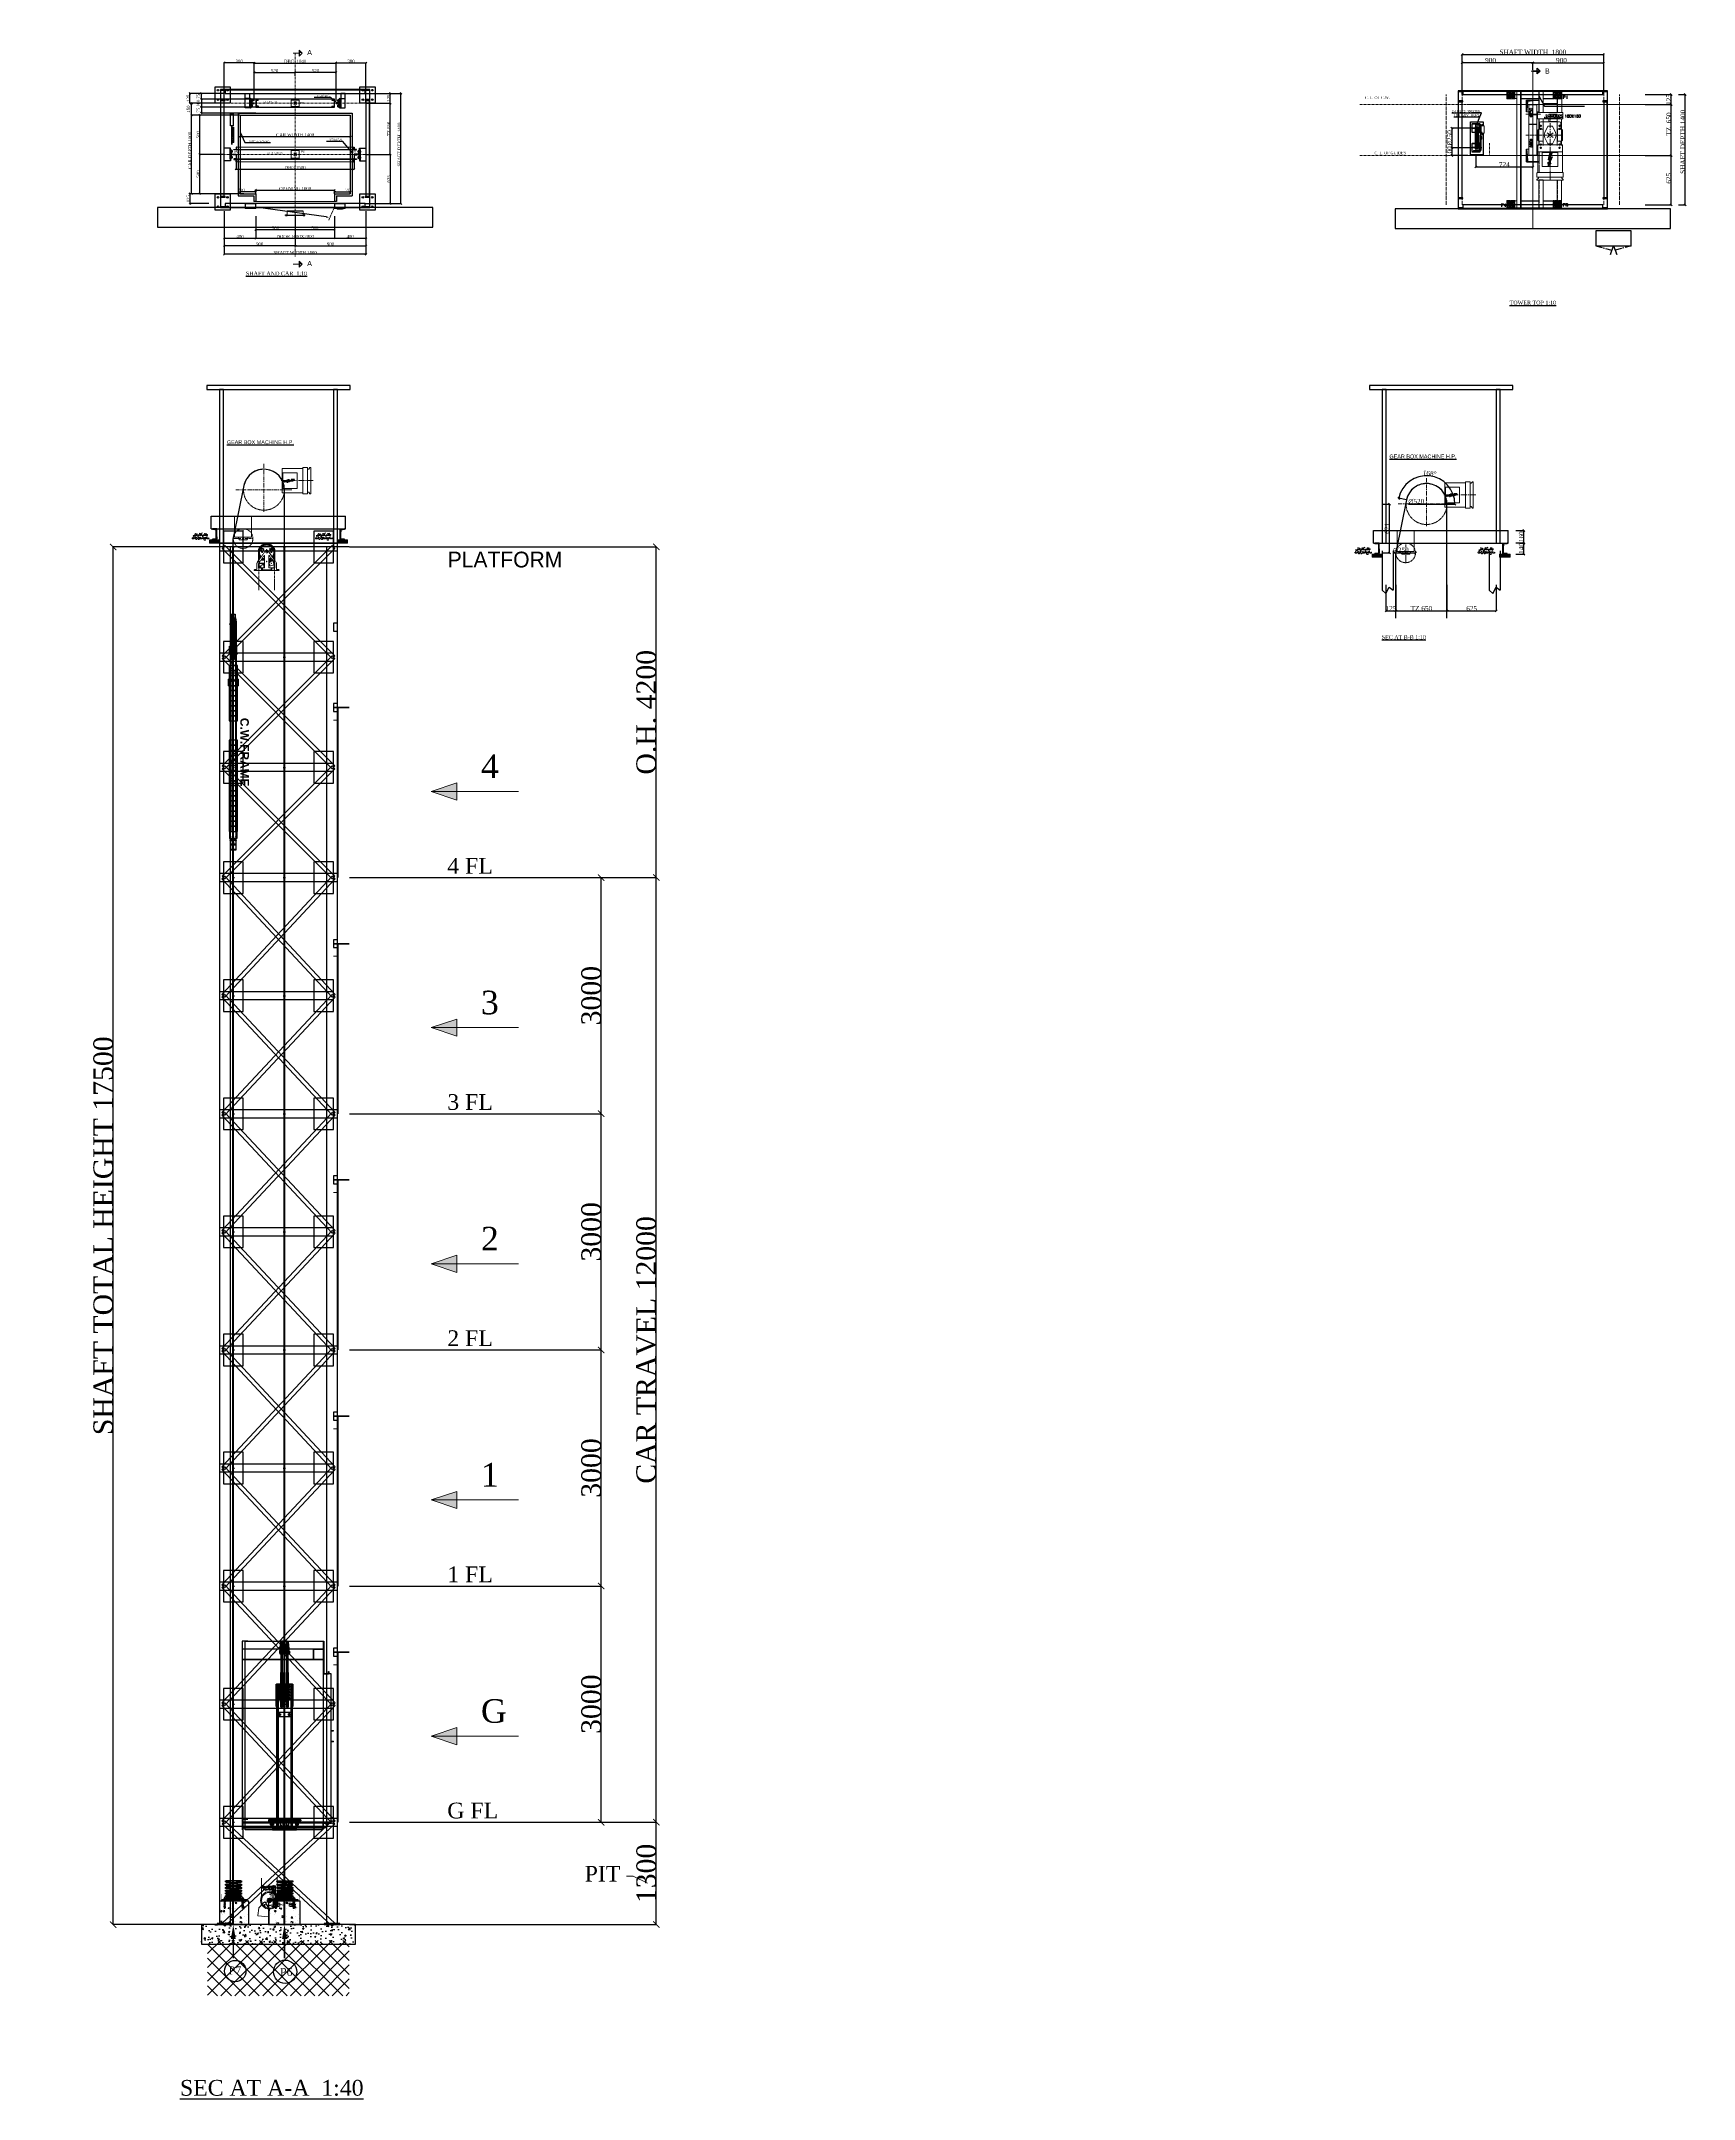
# Model space of a CAD drawing. Header units: millimetres. Extents: x -665 to 1025160, y -26028 to 4210.
# Drawn here: x -665 to 20335, y -26028 to 110 of the extents above.
import ezdxf
from ezdxf import colors
from ezdxf.entities.mleader import LeaderData, LeaderLine
from ezdxf.math import Vec2, Vec3

# ---------------------------------------------------------------- set-up
doc = ezdxf.new("R2010")
doc.units = ezdxf.units.MM
for name, pattern in [('$0$ACAD_ISO02W100', [15, 12, -3]), ('$0$CENTER', [50.8, 31.75, -6.35, 6.35, -6.35]), ('$0$DASHED', [19.05, 12.7, -6.35]), ('$1$CENTER', [50.8, 31.75, -6.35, 6.35, -6.35]), ('$2$ACAD_ISO02W100', [15, 12, -3]), ('$2$CENTER', [50.8, 31.75, -6.35, 6.35, -6.35]), ('ACAD_ISO02W100', [15, 12, -3]), ('ACAD_ISO10W100', [18, 12, -3, 0, -3]), ('CENTER', [50.8, 31.75, -6.35, 6.35, -6.35]), ('CENTER2', [28.575, 19.05, -3.175, 3.175, -3.175])]:
    doc.linetypes.add(name, pattern=pattern)
for name, color, linetype, lineweight in [('$0$Car', 3, 'Continuous', 18), ('$0$CL', 2, '$0$CENTER', 0), ('$0$DL', 8, '$0$ACAD_ISO02W100', 0), ('$1$Car', 3, 'Continuous', 18), ('$1$CL', 2, '$1$CENTER', 0), ('$2$CL', 2, '$2$CENTER', 0), ('$2$DL', 8, '$2$ACAD_ISO02W100', 0), ('$2$Wall', 1, 'Continuous', 50), ('Car', 3, 'Continuous', 18), ('CL', 2, 'CENTER', 0), ('DL', 8, 'ACAD_ISO02W100', 0), ('step&guides', 3, 'Continuous', 30)]:
    doc.layers.add(name, color=color, linetype=linetype, lineweight=lineweight)
for name, color, linetype in [('$0$DL2', 254, '$0$DASHED'), ('$0$PDF_0', 7, 'Continuous'), ('$0$PDF_PDF6_Geometry', 7, 'Continuous'), ('$0$PDF_PDF7_Geometry', 7, 'Continuous'), ('$0$PDF_SAS_STB_Side', 7, 'Continuous'), ('$0$Text', 6, 'Continuous'), ('$1$PDF_0', 7, 'Continuous'), ('$1$PDF_Text', 7, 'Continuous'), ('$2$PDF_0', 7, 'Continuous'), ('6', 7, 'Continuous'), ('7', 6, 'ACAD_ISO10W100'), ('A-ANNO', 7, 'Continuous'), ('A-DIMS', 7, 'Continuous'), ('A-EQUIP', 7, 'Continuous'), ('A-SLAB', 7, 'Continuous'), ('AA_Rail', 7, 'Continuous'), ('AA_Rope', 7, 'Continuous'), ('PDF_0', 7, 'Continuous'), ('PDF_gide rail', 7, 'Continuous'), ('S-BASE', 7, 'Continuous'), ('S-BEAM', 7, 'Continuous'), ('S-BRACE', 7, 'Continuous'), ('S-COLUMN', 7, 'Continuous'), ('S-HOUSING', 7, 'Continuous'), ('S-PLATE', 7, 'Continuous')]:
    doc.layers.add(name, color=color, linetype=linetype)
doc.layers.add('AA_Datum', color=7, linetype='Continuous', plot=False)
doc.styles.add('$0$nassar2', font='cent.shx', dxfattribs={"height": 60})
doc.styles.add('$0$PDF Arial', font='arial.ttf')
doc.styles.add('$0$top', font='cent.shx', dxfattribs={"height": 40})
doc.styles.add('$1$nassar2', font='cent.shx', dxfattribs={"height": 60})
doc.styles.add('$1$PDF Arial Bold', font='arialbd.ttf')
doc.styles.add('$2$nassar2', font='cent.shx', dxfattribs={"height": 60})
doc.styles.add('Century Gothic$001H0', font='cent.shx')
doc.styles.add('nassar2', font='cent.shx', dxfattribs={"height": 60})
doc.styles.add('top', font='cent.shx', dxfattribs={"height": 40})
doc.dimstyles.new('$0$Nassar2', dxfattribs={"dimtxt": 35, "dimasz": 25, "dimexe": 1.25, "dimexo": 0.625, "dimtad": 1, "dimtxsty": '$0$nassar2', "dimblk": '$0$_Oblique', "dimcen": 2.5, "dimadec": 0, "dimazin": 0, "dimtfac": 1, "dimtmove": 0, "dimatfit": 3, "dimldrblk": '$0$_Oblique', "dimfxl": 1, "dimarcsym": 0})
doc.dimstyles.new('$1$Nassar2', dxfattribs={"dimtxt": 35, "dimasz": 25, "dimexe": 1.25, "dimexo": 0.625, "dimtad": 1, "dimtxsty": '$1$nassar2', "dimblk": '$1$_Oblique', "dimcen": 2.5, "dimadec": 0, "dimazin": 0, "dimtfac": 1, "dimtmove": 0, "dimatfit": 3, "dimldrblk": '$1$_Oblique', "dimfxl": 1, "dimarcsym": 0})
doc.dimstyles.new('Copy of ISO-25', dxfattribs={"dimtxt": 250, "dimasz": 80, "dimexe": 1.25, "dimexo": 0.625, "dimtad": 1, "dimtxsty": 'Century Gothic$001H0', "dimblk": 'ARCHTICK', "dimcen": 2.5, "dimadec": 0, "dimazin": 0, "dimtfac": 1, "dimtmove": 0, "dimatfit": 3, "dimfxl": 1, "dimarcsym": 0})
doc.dimstyles.new('top', dxfattribs={"dimtxt": 35, "dimasz": 20, "dimexe": 1.25, "dimexo": 0.625, "dimtad": 1, "dimtxsty": 'top', "dimblk": 'OBLIQUE', "dimcen": 2.5, "dimadec": 0, "dimazin": 0, "dimtfac": 1, "dimtmove": 0, "dimatfit": 3, "dimldrblk": 'OBLIQUE', "dimfxl": 1, "dimarcsym": 0})
pattern_1 = [(45, (20076.41765, -10049.84649), (-0.08838834765, 0.08838834765), [])]
pattern_2 = [(45, (20076.41765, -10049.84649), (-0.08838834765, 0.08838834765), [])]

# ---------------------------------------------------------------- blocks, each defined once
blk = doc.blocks.new('_Oblique')
at = {"color": 0, "linetype": 'ByBlock', "lineweight": -2}
blk.add_line((-0.5, -0.5), (0.5, 0.5), dxfattribs=at)
blk = doc.blocks.new('*D3')
at = {"color": 0, "lineweight": -2, "transparency": 16777216}
for p, q in [((2042, -553), (2042, -285)), ((2042, -287), (2562, -287)), ((2562, -321), (2562, -285))]:
    blk.add_line(p, q, dxfattribs=at)
at = {"layer": 'Defpoints', "color": 0, "transparency": 16777216}
for p in [(2562, -287), (2562, -322), (2042, -554)]:
    blk.add_point(p, dxfattribs=at)
at = {"color": 0, "lineweight": -2, "transparency": 16777216, "xscale": 20, "yscale": 20, "zscale": 20, "rotation": 180}
blk.add_blockref('_Oblique', (2042, -287), dxfattribs=at)
at = {"color": 0, "lineweight": -2, "transparency": 16777216, "xscale": 20, "yscale": 20, "zscale": 20}
blk.add_blockref('_Oblique', (2562, -287), dxfattribs=at)
at = {"color": 0, "transparency": 16777216, "insert": (2302, -266), "char_height": 40, "attachment_point": 5, "style": 'top'}
blk.add_mtext('520', dxfattribs=at)
blk = doc.blocks.new('*D4')
at = {"color": 0, "lineweight": -2, "transparency": 16777216}
for p, q in [((2562, -330), (2562, -285)), ((3082, -287), (2562, -287)), ((3082, -553), (3082, -285))]:
    blk.add_line(p, q, dxfattribs=at)
at = {"layer": 'Defpoints', "color": 0, "transparency": 16777216}
for p in [(2562, -287), (2562, -330), (3082, -554)]:
    blk.add_point(p, dxfattribs=at)
at = {"color": 0, "lineweight": -2, "transparency": 16777216, "xscale": 20, "yscale": 20, "zscale": 20, "rotation": 180}
blk.add_blockref('_Oblique', (2562, -287), dxfattribs=at)
at = {"color": 0, "lineweight": -2, "transparency": 16777216, "xscale": 20, "yscale": 20, "zscale": 20}
blk.add_blockref('_Oblique', (3082, -287), dxfattribs=at)
at = {"color": 0, "transparency": 16777216, "insert": (2822, -266), "char_height": 40, "attachment_point": 5, "style": 'top'}
blk.add_mtext('520', dxfattribs=at)
blk = doc.blocks.new('*D5')
at = {"color": 0, "lineweight": -2, "transparency": 16777216}
for p, q in [((2042, -648), (2042, -166)), ((2042, -168), (3082, -168)), ((3082, -648), (3082, -166))]:
    blk.add_line(p, q, dxfattribs=at)
at = {"layer": 'Defpoints', "color": 0, "transparency": 16777216}
for p in [(3082, -168), (2042, -649), (3082, -649)]:
    blk.add_point(p, dxfattribs=at)
at = {"color": 0, "lineweight": -2, "transparency": 16777216, "xscale": 20, "yscale": 20, "zscale": 20, "rotation": 180}
blk.add_blockref('_Oblique', (2042, -168), dxfattribs=at)
at = {"color": 0, "lineweight": -2, "transparency": 16777216, "xscale": 20, "yscale": 20, "zscale": 20}
blk.add_blockref('_Oblique', (3082, -168), dxfattribs=at)
at = {"color": 0, "transparency": 16777216, "insert": (2562, -147), "char_height": 40, "attachment_point": 5, "style": 'top'}
blk.add_mtext('DBG  1040', dxfattribs=at)
blk = doc.blocks.new('*D6')
at = {"color": 0, "lineweight": -2, "transparency": 16777216}
for p, q in [((1662, -678), (1662, -165)), ((2042, -166), (1662, -166)), ((2042, -642), (2042, -165))]:
    blk.add_line(p, q, dxfattribs=at)
at = {"layer": 'Defpoints', "color": 0, "transparency": 16777216}
for p in [(1662, -166), (1662, -679), (2042, -643)]:
    blk.add_point(p, dxfattribs=at)
at = {"color": 0, "lineweight": -2, "transparency": 16777216, "xscale": 20, "yscale": 20, "zscale": 20, "rotation": 180}
blk.add_blockref('_Oblique', (1662, -166), dxfattribs=at)
at = {"color": 0, "lineweight": -2, "transparency": 16777216, "xscale": 20, "yscale": 20, "zscale": 20}
blk.add_blockref('_Oblique', (2042, -166), dxfattribs=at)
at = {"color": 0, "transparency": 16777216, "insert": (1852, -146), "char_height": 40, "attachment_point": 5, "style": 'top'}
blk.add_mtext('380', dxfattribs=at)
blk = doc.blocks.new('*D7')
at = {"color": 0, "lineweight": -2, "transparency": 16777216}
for p, q in [((3082, -648), (3082, -165)), ((3082, -166), (3462, -166)), ((3462, -678), (3462, -165))]:
    blk.add_line(p, q, dxfattribs=at)
at = {"layer": 'Defpoints', "color": 0, "transparency": 16777216}
for p in [(3462, -166), (3082, -649), (3462, -679)]:
    blk.add_point(p, dxfattribs=at)
at = {"color": 0, "lineweight": -2, "transparency": 16777216, "xscale": 20, "yscale": 20, "zscale": 20, "rotation": 180}
blk.add_blockref('_Oblique', (3082, -166), dxfattribs=at)
at = {"color": 0, "lineweight": -2, "transparency": 16777216, "xscale": 20, "yscale": 20, "zscale": 20}
blk.add_blockref('_Oblique', (3462, -166), dxfattribs=at)
at = {"color": 0, "transparency": 16777216, "insert": (3272, -146), "char_height": 40, "attachment_point": 5, "style": 'top'}
blk.add_mtext('380', dxfattribs=at)
blk = doc.blocks.new('*D24')
at = {"color": 0, "lineweight": -2, "transparency": 16777216}
for p, q in [((2062, -2115), (2062, -2285)), ((2062, -2284), (2562, -2284)), ((2562, -2115), (2562, -2285))]:
    blk.add_line(p, q, dxfattribs=at)
at = {"layer": 'Defpoints', "color": 0, "transparency": 16777216}
for p in [(2062, -2114), (2562, -2114), (2562, -2284)]:
    blk.add_point(p, dxfattribs=at)
at = {"color": 0, "lineweight": -2, "transparency": 16777216, "xscale": 20, "yscale": 20, "zscale": 20, "rotation": 180}
blk.add_blockref('_Oblique', (2062, -2284), dxfattribs=at)
at = {"color": 0, "lineweight": -2, "transparency": 16777216, "xscale": 20, "yscale": 20, "zscale": 20}
blk.add_blockref('_Oblique', (2562, -2284), dxfattribs=at)
at = {"color": 0, "transparency": 16777216, "insert": (2312, -2263), "char_height": 40, "attachment_point": 5, "style": 'top'}
blk.add_mtext('500', dxfattribs=at)
blk = doc.blocks.new('*D25')
at = {"color": 0, "lineweight": -2, "transparency": 16777216}
for p, q in [((2562, -2107), (2562, -2285)), ((2562, -2284), (3062, -2284)), ((3062, -2115), (3062, -2285))]:
    blk.add_line(p, q, dxfattribs=at)
at = {"layer": 'Defpoints', "color": 0, "transparency": 16777216}
for p in [(2562, -2106), (3062, -2114), (3062, -2284)]:
    blk.add_point(p, dxfattribs=at)
at = {"color": 0, "lineweight": -2, "transparency": 16777216, "xscale": 20, "yscale": 20, "zscale": 20, "rotation": 180}
blk.add_blockref('_Oblique', (2562, -2284), dxfattribs=at)
at = {"color": 0, "lineweight": -2, "transparency": 16777216, "xscale": 20, "yscale": 20, "zscale": 20}
blk.add_blockref('_Oblique', (3062, -2284), dxfattribs=at)
at = {"color": 0, "transparency": 16777216, "insert": (2812, -2263), "char_height": 40, "attachment_point": 5, "style": 'top'}
blk.add_mtext('500', dxfattribs=at)
blk = doc.blocks.new('*D8')
at = {"color": 0, "lineweight": -2, "transparency": 16777216}
for p, q in [((2062, -2235), (2062, -2394)), ((3062, -2231), (3062, -2394)), ((2062, -2393), (3062, -2393))]:
    blk.add_line(p, q, dxfattribs=at)
at = {"layer": 'Defpoints', "color": 0, "transparency": 16777216}
for p in [(2062, -2235), (3062, -2231), (3062, -2393)]:
    blk.add_point(p, dxfattribs=at)
at = {"color": 0, "lineweight": -2, "transparency": 16777216, "xscale": 20, "yscale": 20, "zscale": 20, "rotation": 180}
blk.add_blockref('_Oblique', (2062, -2393), dxfattribs=at)
at = {"color": 0, "lineweight": -2, "transparency": 16777216, "xscale": 20, "yscale": 20, "zscale": 20}
blk.add_blockref('_Oblique', (3062, -2393), dxfattribs=at)
at = {"color": 0, "transparency": 16777216, "insert": (2562, -2372), "char_height": 40, "attachment_point": 5, "style": 'top'}
blk.add_mtext('DOOR 1000X2000', dxfattribs=at)
blk = doc.blocks.new('*D9')
at = {"color": 0, "lineweight": -2, "transparency": 16777216}
for p, q in [((1862, -1828), (1862, -1802)), ((2062, -1803), (1862, -1803)), ((2062, -1828), (2062, -1802))]:
    blk.add_line(p, q, dxfattribs=at)
at = {"layer": 'Defpoints', "color": 0, "transparency": 16777216}
for p in [(1862, -1803), (1862, -1829), (2062, -1829)]:
    blk.add_point(p, dxfattribs=at)
at = {"color": 0, "lineweight": -2, "transparency": 16777216, "xscale": 20, "yscale": 20, "zscale": 20, "rotation": 180}
blk.add_blockref('_Oblique', (1862, -1803), dxfattribs=at)
at = {"color": 0, "lineweight": -2, "transparency": 16777216, "xscale": 20, "yscale": 20, "zscale": 20}
blk.add_blockref('_Oblique', (2062, -1803), dxfattribs=at)
at = {"color": 0, "transparency": 16777216, "insert": (1877, -1783), "char_height": 40, "attachment_point": 5, "style": 'top'}
blk.add_mtext('200', dxfattribs=at)
blk = doc.blocks.new('*D10')
at = {"color": 0, "lineweight": -2, "transparency": 16777216}
for p, q in [((2062, -1828), (2062, -1782)), ((2062, -1783), (3062, -1783)), ((3062, -1828), (3062, -1782))]:
    blk.add_line(p, q, dxfattribs=at)
at = {"layer": 'Defpoints', "color": 0, "transparency": 16777216}
for p in [(2062, -1829), (3062, -1783), (3062, -1829)]:
    blk.add_point(p, dxfattribs=at)
at = {"color": 0, "lineweight": -2, "transparency": 16777216, "xscale": 20, "yscale": 20, "zscale": 20, "rotation": 180}
blk.add_blockref('_Oblique', (2062, -1783), dxfattribs=at)
at = {"color": 0, "lineweight": -2, "transparency": 16777216, "xscale": 20, "yscale": 20, "zscale": 20}
blk.add_blockref('_Oblique', (3062, -1783), dxfattribs=at)
at = {"color": 0, "transparency": 16777216, "insert": (2562, -1762), "char_height": 40, "attachment_point": 5, "style": 'top'}
blk.add_mtext('OPENING 1000', dxfattribs=at)
blk = doc.blocks.new('*D26')
at = {"color": 0, "lineweight": -2, "transparency": 16777216}
for p, q in [((3062, -1828), (3062, -1802)), ((3062, -1803), (3262, -1803)), ((3262, -1828), (3262, -1802))]:
    blk.add_line(p, q, dxfattribs=at)
at = {"layer": 'Defpoints', "color": 0, "transparency": 16777216}
for p in [(3062, -1829), (3262, -1803), (3262, -1829)]:
    blk.add_point(p, dxfattribs=at)
at = {"color": 0, "lineweight": -2, "transparency": 16777216, "xscale": 20, "yscale": 20, "zscale": 20, "rotation": 180}
blk.add_blockref('_Oblique', (3062, -1803), dxfattribs=at)
at = {"color": 0, "lineweight": -2, "transparency": 16777216, "xscale": 20, "yscale": 20, "zscale": 20}
blk.add_blockref('_Oblique', (3262, -1803), dxfattribs=at)
at = {"color": 0, "transparency": 16777216, "insert": (3247, -1783), "char_height": 40, "attachment_point": 5, "style": 'top'}
blk.add_mtext('200', dxfattribs=at)
blk = doc.blocks.new('*D11')
at = {"color": 0, "lineweight": -2, "transparency": 16777216}
for p, q in [((3462, -2052), (3462, -2394)), ((3062, -2199), (3062, -2394)), ((3062, -2393), (3462, -2393))]:
    blk.add_line(p, q, dxfattribs=at)
at = {"layer": 'Defpoints', "color": 0, "transparency": 16777216}
for p in [(3462, -2051), (3062, -2199), (3462, -2393)]:
    blk.add_point(p, dxfattribs=at)
at = {"color": 0, "lineweight": -2, "transparency": 16777216, "xscale": 20, "yscale": 20, "zscale": 20, "rotation": 180}
blk.add_blockref('_Oblique', (3062, -2393), dxfattribs=at)
at = {"color": 0, "lineweight": -2, "transparency": 16777216, "xscale": 20, "yscale": 20, "zscale": 20}
blk.add_blockref('_Oblique', (3462, -2393), dxfattribs=at)
at = {"color": 0, "transparency": 16777216, "insert": (3262, -2372), "char_height": 40, "attachment_point": 5, "style": 'top'}
blk.add_mtext('400', dxfattribs=at)
blk = doc.blocks.new('*D12')
at = {"color": 0, "lineweight": -2, "transparency": 16777216}
for p, q in [((1662, -2052), (1662, -2395)), ((2062, -2115), (2062, -2395)), ((1662, -2394), (2062, -2394))]:
    blk.add_line(p, q, dxfattribs=at)
at = {"layer": 'Defpoints', "color": 0, "transparency": 16777216}
for p in [(1662, -2051), (2062, -2114), (2062, -2394)]:
    blk.add_point(p, dxfattribs=at)
at = {"color": 0, "lineweight": -2, "transparency": 16777216, "xscale": 20, "yscale": 20, "zscale": 20, "rotation": 180}
blk.add_blockref('_Oblique', (1662, -2394), dxfattribs=at)
at = {"color": 0, "lineweight": -2, "transparency": 16777216, "xscale": 20, "yscale": 20, "zscale": 20}
blk.add_blockref('_Oblique', (2062, -2394), dxfattribs=at)
at = {"color": 0, "transparency": 16777216, "insert": (1862, -2373), "char_height": 40, "attachment_point": 5, "style": 'top'}
blk.add_mtext('400', dxfattribs=at)
blk = doc.blocks.new('*D13')
at = {"color": 0, "lineweight": -2, "transparency": 16777216}
for p, q in [((1662, -2052), (1662, -2490)), ((2562, -2211), (2562, -2490)), ((2562, -2489), (1662, -2489))]:
    blk.add_line(p, q, dxfattribs=at)
at = {"layer": 'Defpoints', "color": 0, "transparency": 16777216}
for p in [(1662, -2051), (2562, -2210), (1662, -2489)]:
    blk.add_point(p, dxfattribs=at)
at = {"color": 0, "lineweight": -2, "transparency": 16777216, "xscale": 20, "yscale": 20, "zscale": 20, "rotation": 180}
blk.add_blockref('_Oblique', (1662, -2489), dxfattribs=at)
at = {"color": 0, "lineweight": -2, "transparency": 16777216, "xscale": 20, "yscale": 20, "zscale": 20}
blk.add_blockref('_Oblique', (2562, -2489), dxfattribs=at)
at = {"color": 0, "transparency": 16777216, "insert": (2112, -2468), "char_height": 40, "attachment_point": 5, "style": 'top'}
blk.add_mtext('900', dxfattribs=at)
blk = doc.blocks.new('*D14')
at = {"color": 0, "lineweight": -2, "transparency": 16777216}
for p, q in [((3462, -2052), (3462, -2490)), ((2562, -2211), (2562, -2490)), ((2562, -2489), (3462, -2489))]:
    blk.add_line(p, q, dxfattribs=at)
at = {"layer": 'Defpoints', "color": 0, "transparency": 16777216}
for p in [(3462, -2051), (2562, -2210), (3462, -2489)]:
    blk.add_point(p, dxfattribs=at)
at = {"color": 0, "lineweight": -2, "transparency": 16777216, "xscale": 20, "yscale": 20, "zscale": 20, "rotation": 180}
blk.add_blockref('_Oblique', (2562, -2489), dxfattribs=at)
at = {"color": 0, "lineweight": -2, "transparency": 16777216, "xscale": 20, "yscale": 20, "zscale": 20}
blk.add_blockref('_Oblique', (3462, -2489), dxfattribs=at)
at = {"color": 0, "transparency": 16777216, "insert": (3012, -2468), "char_height": 40, "attachment_point": 5, "style": 'top'}
blk.add_mtext('900', dxfattribs=at)
blk = doc.blocks.new('*D27')
at = {"color": 0, "lineweight": -2, "transparency": 16777216}
for p, q in [((1662, -2052), (1662, -2599)), ((3462, -2052), (3462, -2599)), ((3462, -2598), (1662, -2598))]:
    blk.add_line(p, q, dxfattribs=at)
at = {"layer": 'Defpoints', "color": 0, "transparency": 16777216}
for p in [(1662, -2051), (3462, -2051), (1662, -2598)]:
    blk.add_point(p, dxfattribs=at)
at = {"color": 0, "lineweight": -2, "transparency": 16777216, "xscale": 20, "yscale": 20, "zscale": 20, "rotation": 180}
blk.add_blockref('_Oblique', (1662, -2598), dxfattribs=at)
at = {"color": 0, "lineweight": -2, "transparency": 16777216, "xscale": 20, "yscale": 20, "zscale": 20}
blk.add_blockref('_Oblique', (3462, -2598), dxfattribs=at)
at = {"color": 0, "transparency": 16777216, "insert": (2562, -2577), "char_height": 40, "attachment_point": 5, "style": 'top'}
blk.add_mtext('SHAFT WIDTH 1800', dxfattribs=at)
blk = doc.blocks.new('*D15')
at = {"color": 0, "lineweight": -2, "transparency": 16777216}
for p, q in [((3458, -679), (3772, -679)), ((3694, -554), (3772, -554)), ((3771, -679), (3771, -554))]:
    blk.add_line(p, q, dxfattribs=at)
at = {"layer": 'Defpoints', "color": 0, "transparency": 16777216}
for p in [(3457, -679), (3693, -554), (3771, -554)]:
    blk.add_point(p, dxfattribs=at)
at = {"color": 0, "lineweight": -2, "transparency": 16777216, "xscale": 20, "yscale": 20, "zscale": 20}
for p, rotation in [((3771, -554), 90), ((3771, -679), 270)]:
    blk.add_blockref('_Oblique', p, dxfattribs=dict(at, rotation=rotation))
at = {"color": 0, "transparency": 16777216, "insert": (3751, -616), "char_height": 40, "attachment_point": 5, "rotation": 90, "style": 'top'}
blk.add_mtext('125', dxfattribs=at)
blk = doc.blocks.new('*D16')
at = {"color": 0, "lineweight": -2, "transparency": 16777216}
for p, q in [((3458, -1329), (3772, -1329)), ((3771, -1329), (3771, -1954)), ((3463, -1954), (3772, -1954))]:
    blk.add_line(p, q, dxfattribs=at)
at = {"layer": 'Defpoints', "color": 0, "transparency": 16777216}
for p in [(3457, -1329), (3462, -1954), (3771, -1954)]:
    blk.add_point(p, dxfattribs=at)
at = {"color": 0, "lineweight": -2, "transparency": 16777216, "xscale": 20, "yscale": 20, "zscale": 20}
for p, rotation in [((3771, -1329), 90), ((3771, -1954), 270)]:
    blk.add_blockref('_Oblique', p, dxfattribs=dict(at, rotation=rotation))
at = {"color": 0, "transparency": 16777216, "insert": (3751, -1641), "char_height": 40, "attachment_point": 5, "rotation": 90, "style": 'top'}
blk.add_mtext('625', dxfattribs=at)
blk = doc.blocks.new('*D17')
at = {"color": 0, "lineweight": -2, "transparency": 16777216}
for p, q in [((3463, -679), (3772, -679)), ((3771, -1329), (3771, -679)), ((3458, -1329), (3772, -1329))]:
    blk.add_line(p, q, dxfattribs=at)
at = {"layer": 'Defpoints', "color": 0, "transparency": 16777216}
for p in [(3462, -679), (3771, -679), (3457, -1329)]:
    blk.add_point(p, dxfattribs=at)
at = {"color": 0, "lineweight": -2, "transparency": 16777216, "xscale": 20, "yscale": 20, "zscale": 20}
for p, rotation in [((3771, -679), 90), ((3771, -1329), 270)]:
    blk.add_blockref('_Oblique', p, dxfattribs=dict(at, rotation=rotation))
at = {"color": 0, "transparency": 16777216, "insert": (3751, -1004), "char_height": 40, "attachment_point": 5, "rotation": 90, "style": 'top'}
blk.add_mtext('TZ 650', dxfattribs=at)
blk = doc.blocks.new('*D18')
at = {"color": 0, "lineweight": -2, "transparency": 16777216}
for p, q in [((1861, -829), (1244, -829)), ((1246, -1829), (1246, -829)), ((1911, -1829), (1244, -1829))]:
    blk.add_line(p, q, dxfattribs=at)
at = {"layer": 'Defpoints', "color": 0, "transparency": 16777216}
for p in [(1246, -829), (1862, -829), (1912, -1829)]:
    blk.add_point(p, dxfattribs=at)
at = {"color": 0, "lineweight": -2, "transparency": 16777216, "xscale": 20, "yscale": 20, "zscale": 20}
for p, rotation in [((1246, -829), 90), ((1246, -1829), 270)]:
    blk.add_blockref('_Oblique', p, dxfattribs=dict(at, rotation=rotation))
at = {"color": 0, "transparency": 16777216, "insert": (1225, -1279), "char_height": 40, "attachment_point": 5, "rotation": 90, "style": 'top'}
blk.add_mtext('CAR DEPTH 1000', dxfattribs=at)
blk = doc.blocks.new('*D28')
at = {"color": 0, "lineweight": -2, "transparency": 16777216}
for p, q in [((1666, -1329), (1349, -1329)), ((1350, -1829), (1350, -1329)), ((1466, -1829), (1349, -1829))]:
    blk.add_line(p, q, dxfattribs=at)
at = {"layer": 'Defpoints', "color": 0, "transparency": 16777216}
for p in [(1350, -1329), (1667, -1329), (1467, -1829)]:
    blk.add_point(p, dxfattribs=at)
at = {"color": 0, "lineweight": -2, "transparency": 16777216, "xscale": 20, "yscale": 20, "zscale": 20}
for p, rotation in [((1350, -1329), 90), ((1350, -1829), 270)]:
    blk.add_blockref('_Oblique', p, dxfattribs=dict(at, rotation=rotation))
at = {"color": 0, "transparency": 16777216, "insert": (1330, -1579), "char_height": 40, "attachment_point": 5, "rotation": 90, "style": 'top'}
blk.add_mtext('500', dxfattribs=at)
blk = doc.blocks.new('*D19')
at = {"color": 0, "lineweight": -2, "transparency": 16777216}
for p, q in [((1466, -829), (1349, -829)), ((1350, -1329), (1350, -829)), ((1466, -1329), (1349, -1329))]:
    blk.add_line(p, q, dxfattribs=at)
at = {"layer": 'Defpoints', "color": 0, "transparency": 16777216}
for p in [(1350, -829), (1467, -829), (1467, -1329)]:
    blk.add_point(p, dxfattribs=at)
at = {"color": 0, "lineweight": -2, "transparency": 16777216, "xscale": 20, "yscale": 20, "zscale": 20}
for p, rotation in [((1350, -829), 90), ((1350, -1329), 270)]:
    blk.add_blockref('_Oblique', p, dxfattribs=dict(at, rotation=rotation))
at = {"color": 0, "transparency": 16777216, "insert": (1330, -1079), "char_height": 40, "attachment_point": 5, "rotation": 90, "style": 'top'}
blk.add_mtext('500', dxfattribs=at)
blk = doc.blocks.new('*D20')
at = {"color": 0, "lineweight": -2, "transparency": 16777216}
for p, q in [((1661, -554), (1225, -554)), ((1661, -679), (1225, -679)), ((1226, -679), (1226, -554))]:
    blk.add_line(p, q, dxfattribs=at)
at = {"layer": 'Defpoints', "color": 0, "transparency": 16777216}
for p in [(1226, -554), (1662, -554), (1662, -679)]:
    blk.add_point(p, dxfattribs=at)
at = {"color": 0, "lineweight": -2, "transparency": 16777216, "xscale": 20, "yscale": 20, "zscale": 20}
for p, rotation in [((1226, -554), 90), ((1226, -679), 270)]:
    blk.add_blockref('_Oblique', p, dxfattribs=dict(at, rotation=rotation))
at = {"color": 0, "transparency": 16777216, "insert": (1206, -616), "char_height": 40, "attachment_point": 5, "rotation": 90, "style": 'top'}
blk.add_mtext('125', dxfattribs=at)
blk = doc.blocks.new('*D29')
at = {"color": 0, "lineweight": -2, "transparency": 16777216}
for p, q in [((1812, -1334), (1812, -1518)), ((1812, -1517), (3312, -1517)), ((3312, -1325), (3312, -1518))]:
    blk.add_line(p, q, dxfattribs=at)
at = {"layer": 'Defpoints', "color": 0, "transparency": 16777216}
for p in [(1812, -1333), (3312, -1324), (3312, -1517)]:
    blk.add_point(p, dxfattribs=at)
at = {"color": 0, "lineweight": -2, "transparency": 16777216, "xscale": 20, "yscale": 20, "zscale": 20, "rotation": 180}
blk.add_blockref('_Oblique', (1812, -1517), dxfattribs=at)
at = {"color": 0, "lineweight": -2, "transparency": 16777216, "xscale": 20, "yscale": 20, "zscale": 20}
blk.add_blockref('_Oblique', (3312, -1517), dxfattribs=at)
at = {"color": 0, "transparency": 16777216, "insert": (2562, -1496), "char_height": 40, "attachment_point": 5, "style": 'top'}
blk.add_mtext('DBG 1500', dxfattribs=at)
blk = doc.blocks.new('*D30')
at = {"color": 0, "lineweight": -2, "transparency": 16777216}
for p, q in [((1862, -829), (1862, -1103)), ((3262, -829), (3262, -1103)), ((1862, -1102), (3262, -1102))]:
    blk.add_line(p, q, dxfattribs=at)
at = {"layer": 'Defpoints', "color": 0, "transparency": 16777216}
for p in [(1862, -829), (3262, -829), (3262, -1102)]:
    blk.add_point(p, dxfattribs=at)
at = {"color": 0, "lineweight": -2, "transparency": 16777216, "xscale": 20, "yscale": 20, "zscale": 20, "rotation": 180}
blk.add_blockref('_Oblique', (1862, -1102), dxfattribs=at)
at = {"color": 0, "lineweight": -2, "transparency": 16777216, "xscale": 20, "yscale": 20, "zscale": 20}
blk.add_blockref('_Oblique', (3262, -1102), dxfattribs=at)
at = {"color": 0, "transparency": 16777216, "insert": (2562, -1081), "char_height": 40, "attachment_point": 5, "style": 'top'}
blk.add_mtext('CAR WIDTH 1400', dxfattribs=at)
blk = doc.blocks.new('*D21')
at = {"color": 0, "lineweight": -2, "transparency": 16777216}
for p, q in [((3458, -554), (3908, -554)), ((3907, -1954), (3907, -554)), ((3458, -1954), (3908, -1954))]:
    blk.add_line(p, q, dxfattribs=at)
at = {"layer": 'Defpoints', "color": 0, "transparency": 16777216}
for p in [(3457, -554), (3907, -554), (3457, -1954)]:
    blk.add_point(p, dxfattribs=at)
at = {"color": 0, "lineweight": -2, "transparency": 16777216, "xscale": 20, "yscale": 20, "zscale": 20}
for p, rotation in [((3907, -554), 90), ((3907, -1954), 270)]:
    blk.add_blockref('_Oblique', p, dxfattribs=dict(at, rotation=rotation))
at = {"color": 0, "transparency": 16777216, "insert": (3886, -1204), "char_height": 40, "attachment_point": 5, "rotation": 90, "style": 'top'}
blk.add_mtext('SHAFT DEPTH  1400', dxfattribs=at)
blk = doc.blocks.new('*D22')
at = {"color": 0, "lineweight": -2, "transparency": 16777216}
for p, q in [((1301, -679), (1246, -679)), ((1247, -829), (1247, -679)), ((1861, -829), (1246, -829))]:
    blk.add_line(p, q, dxfattribs=at)
at = {"layer": 'Defpoints', "color": 0, "transparency": 16777216}
for p in [(1247, -679), (1302, -679), (1862, -829)]:
    blk.add_point(p, dxfattribs=at)
at = {"color": 0, "lineweight": -2, "transparency": 16777216, "xscale": 20, "yscale": 20, "zscale": 20}
for p, rotation in [((1247, -679), 90), ((1247, -829), 270)]:
    blk.add_blockref('_Oblique', p, dxfattribs=dict(at, rotation=rotation))
at = {"color": 0, "transparency": 16777216, "insert": (1206, -754), "char_height": 40, "attachment_point": 5, "rotation": 90, "style": 'top'}
blk.add_mtext('150', dxfattribs=at)
blk = doc.blocks.new('*D31')
at = {"color": 0, "lineweight": -2, "transparency": 16777216}
for p, q in [((2061, -629), (1370, -629)), ((2061, -729), (1370, -729)), ((1371, -629), (1371, -729))]:
    blk.add_line(p, q, dxfattribs=at)
at = {"layer": 'Defpoints', "color": 0, "transparency": 16777216}
for p in [(1371, -729), (2062, -629), (2062, -729)]:
    blk.add_point(p, dxfattribs=at)
at = {"color": 0, "lineweight": -2, "transparency": 16777216, "xscale": 20, "yscale": 20, "zscale": 20}
for p, rotation in [((1371, -629), 90), ((1371, -729), 270)]:
    blk.add_blockref('_Oblique', p, dxfattribs=dict(at, rotation=rotation))
at = {"color": 0, "transparency": 16777216, "insert": (1330, -679), "char_height": 40, "attachment_point": 5, "rotation": 90, "style": 'top'}
blk.add_mtext('100', dxfattribs=at)
blk = doc.blocks.new('*D32')
at = {"color": 0, "lineweight": -2, "transparency": 16777216}
for p, q in [((2061, -729), (1370, -729)), ((1371, -729), (1371, -804)), ((2061, -804), (1370, -804))]:
    blk.add_line(p, q, dxfattribs=at)
at = {"layer": 'Defpoints', "color": 0, "transparency": 16777216}
for p in [(2062, -729), (1371, -804), (2062, -804)]:
    blk.add_point(p, dxfattribs=at)
at = {"color": 0, "lineweight": -2, "transparency": 16777216, "xscale": 20, "yscale": 20, "zscale": 20}
for p, rotation in [((1371, -729), 90), ((1371, -804), 270)]:
    blk.add_blockref('_Oblique', p, dxfattribs=dict(at, rotation=rotation))
at = {"color": 0, "transparency": 16777216, "insert": (1330, -766), "char_height": 40, "attachment_point": 5, "rotation": 90, "style": 'top'}
blk.add_mtext('75', dxfattribs=at)
blk = doc.blocks.new('*D23')
at = {"color": 0, "lineweight": -2, "transparency": 16777216}
for p, q in [((1371, -629), (1371, -554)), ((1372, -554), (1372, -554)), ((1372, -629), (1372, -629))]:
    blk.add_line(p, q, dxfattribs=at)
at = {"layer": 'Defpoints', "color": 0, "transparency": 16777216}
for p in [(1371, -554), (1371, -554), (1371, -629)]:
    blk.add_point(p, dxfattribs=at)
at = {"color": 0, "lineweight": -2, "transparency": 16777216, "xscale": 20, "yscale": 20, "zscale": 20}
for p, rotation in [((1371, -554), 90), ((1371, -629), 270)]:
    blk.add_blockref('_Oblique', p, dxfattribs=dict(at, rotation=rotation))
at = {"color": 0, "transparency": 16777216, "insert": (1330, -591), "char_height": 40, "attachment_point": 5, "rotation": 90, "style": 'top'}
blk.add_mtext('75', dxfattribs=at)
blk = doc.blocks.new('*D33')
at = {"color": 0, "lineweight": -2, "transparency": 16777216}
for p, q in [((1466, -1829), (1223, -1829)), ((1224, -1829), (1224, -1954)), ((1466, -1954), (1223, -1954))]:
    blk.add_line(p, q, dxfattribs=at)
at = {"layer": 'Defpoints', "color": 0, "transparency": 16777216}
for p in [(1467, -1829), (1224, -1954), (1467, -1954)]:
    blk.add_point(p, dxfattribs=at)
at = {"color": 0, "lineweight": -2, "transparency": 16777216, "xscale": 20, "yscale": 20, "zscale": 20}
for p, rotation in [((1224, -1829), 90), ((1224, -1954), 270)]:
    blk.add_blockref('_Oblique', p, dxfattribs=dict(at, rotation=rotation))
at = {"color": 0, "transparency": 16777216, "insert": (1203, -1891), "char_height": 40, "attachment_point": 5, "rotation": 90, "style": 'top'}
blk.add_mtext('125', dxfattribs=at)
blk = doc.blocks.new('$0$_Oblique')
at = {"color": 0, "linetype": 'ByBlock', "lineweight": -2}
blk.add_line((-0.5, -0.5), (0.5, 0.5), dxfattribs=at)
blk = doc.blocks.new('*D62')
at = {"color": 0, "lineweight": -2, "transparency": 16777216}
for p, q in [((17389, -365), (17389, -164)), ((18289, -165), (17389, -165)), ((18289, -259), (18289, -164))]:
    blk.add_line(p, q, dxfattribs=at)
at = {"layer": 'Defpoints', "color": 0, "transparency": 16777216}
for p in [(17389, -165), (18289, -259), (17389, -366)]:
    blk.add_point(p, dxfattribs=at)
at = {"color": 0, "lineweight": -2, "transparency": 16777216, "xscale": 25, "yscale": 25, "zscale": 25, "rotation": 180}
blk.add_blockref('$0$_Oblique', (17389, -165), dxfattribs=at)
at = {"color": 0, "lineweight": -2, "transparency": 16777216, "xscale": 25, "yscale": 25, "zscale": 25}
blk.add_blockref('$0$_Oblique', (18289, -165), dxfattribs=at)
at = {"color": 0, "transparency": 16777216, "insert": (17752, -134), "char_height": 60, "attachment_point": 5, "style": '$0$nassar2'}
blk.add_mtext('900', dxfattribs=at)
blk = doc.blocks.new('*D63')
at = {"color": 0, "lineweight": -2, "transparency": 16777216}
for p, q in [((18289, -254), (18289, -164)), ((18289, -165), (19189, -165)), ((19189, -365), (19189, -164))]:
    blk.add_line(p, q, dxfattribs=at)
at = {"layer": 'Defpoints', "color": 0, "transparency": 16777216}
for p in [(18289, -255), (19189, -165), (19189, -366)]:
    blk.add_point(p, dxfattribs=at)
at = {"color": 0, "lineweight": -2, "transparency": 16777216, "xscale": 25, "yscale": 25, "zscale": 25, "rotation": 180}
blk.add_blockref('$0$_Oblique', (18289, -165), dxfattribs=at)
at = {"color": 0, "lineweight": -2, "transparency": 16777216, "xscale": 25, "yscale": 25, "zscale": 25}
blk.add_blockref('$0$_Oblique', (19189, -165), dxfattribs=at)
at = {"color": 0, "transparency": 16777216, "insert": (18652, -134), "char_height": 60, "attachment_point": 5, "style": '$0$nassar2'}
blk.add_mtext('900', dxfattribs=at)
blk = doc.blocks.new('*D64')
at = {"color": 0, "lineweight": -2, "transparency": 16777216}
for p, q in [((19715, -1344), (20048, -1344)), ((20047, -1969), (20047, -1344)), ((19715, -1969), (20048, -1969))]:
    blk.add_line(p, q, dxfattribs=at)
at = {"layer": 'Defpoints', "color": 0, "transparency": 16777216}
for p in [(19714, -1344), (20047, -1344), (19714, -1969)]:
    blk.add_point(p, dxfattribs=at)
at = {"color": 0, "lineweight": -2, "transparency": 16777216, "xscale": 25, "yscale": 25, "zscale": 25}
for p, rotation in [((20047, -1344), 90), ((20047, -1969), 270)]:
    blk.add_blockref('$0$_Oblique', p, dxfattribs=dict(at, rotation=rotation))
at = {"color": 0, "transparency": 16777216, "insert": (20016, -1632), "char_height": 60, "attachment_point": 5, "rotation": 90, "style": '$0$nassar2'}
blk.add_mtext('625', dxfattribs=at)
blk = doc.blocks.new('*D65')
at = {"color": 0, "lineweight": -2, "transparency": 16777216}
for p, q in [((19715, -694), (20048, -694)), ((20047, -1344), (20047, -694)), ((19715, -1344), (20048, -1344))]:
    blk.add_line(p, q, dxfattribs=at)
at = {"layer": 'Defpoints', "color": 0, "transparency": 16777216}
for p in [(19714, -694), (20047, -694), (19714, -1344)]:
    blk.add_point(p, dxfattribs=at)
at = {"color": 0, "lineweight": -2, "transparency": 16777216, "xscale": 25, "yscale": 25, "zscale": 25}
for p, rotation in [((20047, -694), 90), ((20047, -1344), 270)]:
    blk.add_blockref('$0$_Oblique', p, dxfattribs=dict(at, rotation=rotation))
at = {"color": 0, "transparency": 16777216, "insert": (20016, -944), "char_height": 60, "attachment_point": 5, "rotation": 90, "style": '$0$nassar2'}
blk.add_mtext('TZ  650', dxfattribs=at)
blk = doc.blocks.new('*D66')
at = {"color": 0, "lineweight": -2, "transparency": 16777216}
for p, q in [((19715, -569), (20048, -569)), ((19715, -694), (20048, -694)), ((20047, -694), (20047, -569))]:
    blk.add_line(p, q, dxfattribs=at)
at = {"layer": 'Defpoints', "color": 0, "transparency": 16777216}
for p in [(19714, -569), (19714, -694), (20047, -569)]:
    blk.add_point(p, dxfattribs=at)
at = {"color": 0, "lineweight": -2, "transparency": 16777216, "xscale": 25, "yscale": 25, "zscale": 25}
for p, rotation in [((20047, -569), 90), ((20047, -694), 270)]:
    blk.add_blockref('$0$_Oblique', p, dxfattribs=dict(at, rotation=rotation))
at = {"color": 0, "transparency": 16777216, "insert": (20016, -632), "char_height": 60, "attachment_point": 5, "rotation": 90, "style": '$0$nassar2'}
blk.add_mtext('125', dxfattribs=at)
blk = doc.blocks.new('*D68')
at = {"color": 0, "lineweight": -2, "transparency": 16777216}
for p, q in [((20138, -569), (20227, -569)), ((20226, -1969), (20226, -569)), ((20138, -1969), (20227, -1969))]:
    blk.add_line(p, q, dxfattribs=at)
at = {"layer": 'Defpoints', "color": 0, "transparency": 16777216}
for p in [(20137, -569), (20226, -569), (20137, -1969)]:
    blk.add_point(p, dxfattribs=at)
at = {"color": 0, "lineweight": -2, "transparency": 16777216, "xscale": 25, "yscale": 25, "zscale": 25}
for p, rotation in [((20226, -569), 90), ((20226, -1969), 270)]:
    blk.add_blockref('$0$_Oblique', p, dxfattribs=dict(at, rotation=rotation))
at = {"color": 0, "transparency": 16777216, "insert": (20195, -1169), "char_height": 60, "attachment_point": 5, "rotation": 90, "style": '$0$nassar2'}
blk.add_mtext('SHAFT DEPTH 1400', dxfattribs=at)
blk = doc.blocks.new('*D71')
at = {"color": 0, "lineweight": -2, "transparency": 16777216}
for p, q in [((17389, -569), (17389, -59)), ((17389, -61), (19189, -61)), ((19189, -569), (19189, -59))]:
    blk.add_line(p, q, dxfattribs=at)
at = {"layer": 'Defpoints', "color": 0, "transparency": 16777216}
for p in [(19189, -61), (17389, -569), (19189, -569)]:
    blk.add_point(p, dxfattribs=at)
at = {"color": 0, "lineweight": -2, "transparency": 16777216, "xscale": 25, "yscale": 25, "zscale": 25, "rotation": 180}
blk.add_blockref('$0$_Oblique', (17389, -61), dxfattribs=at)
at = {"color": 0, "lineweight": -2, "transparency": 16777216, "xscale": 25, "yscale": 25, "zscale": 25}
blk.add_blockref('$0$_Oblique', (19189, -61), dxfattribs=at)
at = {"color": 0, "transparency": 16777216, "insert": (18289, -30), "char_height": 60, "attachment_point": 5, "style": '$0$nassar2'}
blk.add_mtext('SHAFT WIDTH  1800', dxfattribs=at)
blk = doc.blocks.new('*D74')
at = {"color": 0, "lineweight": -2, "transparency": 16777216}
for p, q in [((17628, -994), (17259, -994)), ((17260, -994), (17260, -1244)), ((17642, -1244), (17259, -1244))]:
    blk.add_line(p, q, dxfattribs=at)
at = {"layer": 'Defpoints', "color": 0, "transparency": 16777216}
for p in [(17628, -994), (17260, -1244), (17642, -1244)]:
    blk.add_point(p, dxfattribs=at)
at = {"color": 0, "lineweight": -2, "transparency": 16777216, "xscale": 25, "yscale": 25, "zscale": 25}
for p, rotation in [((17260, -994), 90), ((17260, -1244), 270)]:
    blk.add_blockref('$0$_Oblique', p, dxfattribs=dict(at, rotation=rotation))
at = {"color": 0, "transparency": 16777216, "insert": (17230, -1119), "char_height": 60, "attachment_point": 5, "rotation": 90, "style": '$0$nassar2'}
blk.add_mtext('{\\fISOCPEUR|b0|i0|c0|p34;%%C}250', dxfattribs=at)
blk = doc.blocks.new('*D75')
at = {"color": 0, "lineweight": -2, "transparency": 16777216}
for p, q in [((17290, -1244), (17259, -1244)), ((17260, -1244), (17260, -1344)), ((17465, -1344), (17259, -1344))]:
    blk.add_line(p, q, dxfattribs=at)
at = {"layer": 'Defpoints', "color": 0, "transparency": 16777216}
for p in [(17291, -1244), (17260, -1344), (17466, -1344)]:
    blk.add_point(p, dxfattribs=at)
at = {"color": 0, "lineweight": -2, "transparency": 16777216, "xscale": 25, "yscale": 25, "zscale": 25}
for p, rotation in [((17260, -1244), 90), ((17260, -1344), 270)]:
    blk.add_blockref('$0$_Oblique', p, dxfattribs=dict(at, rotation=rotation))
at = {"color": 0, "transparency": 16777216, "insert": (17230, -1294), "char_height": 60, "attachment_point": 5, "rotation": 90, "style": '$0$nassar2'}
blk.add_mtext('100', dxfattribs=at)
blk = doc.blocks.new('$1$_Oblique')
at = {"color": 0, "linetype": 'ByBlock', "lineweight": -2}
blk.add_line((-0.5, -0.5), (0.5, 0.5), dxfattribs=at)
blk = doc.blocks.new('*D76')
at = {"color": 0, "lineweight": -2, "transparency": 16777216}
for p, q in [((16683, -5718), (16584, -5697)), ((17199, -5770), (17299, -5770))]:
    blk.add_line(p, q, dxfattribs=at)
blk.add_arc((16938, -5770), 360, 0, 168.416, dxfattribs=at)
at = {"layer": 'Defpoints', "color": 0, "transparency": 16777216}
for p in [(17139, -5471), (16683, -5718), (16938, -5770), (16938, -5770), (17198, -5770)]:
    blk.add_point(p, dxfattribs=at)
at = {"color": 0, "lineweight": -2, "transparency": 16777216, "xscale": 25, "yscale": 25, "zscale": 25}
for p, rotation in [((16585, -5698), 258.4160058338048), ((17298, -5770), 270.0000000000001)]:
    blk.add_blockref('$1$_Oblique', p, dxfattribs=dict(at, rotation=rotation))
at = {"color": 0, "transparency": 16777216, "insert": (16978, -5381), "char_height": 60, "attachment_point": 5, "rotation": 354.208, "style": '$1$nassar2'}
blk.add_mtext('168°', dxfattribs=at)
blk = doc.blocks.new('*U51')
at = {"layer": '$1$CL', "color": 0, "transparency": 16777216}
for p, q in [((-125.12, 0), (-25, 0)), ((0, 25), (0, 125.12)), ((25, 0), (125.12, 0)), ((0, -125.12), (0, -25))]:
    blk.add_line(p, q, dxfattribs=at)
at = {"layer": '$1$CL', "color": 0, "linetype": 'Continuous', "transparency": 16777216}
for p, q in [((-12.5, 0), (12.5, 0)), ((0, -12.5), (0, 12.5))]:
    blk.add_line(p, q, dxfattribs=at)
blk = doc.blocks.new('*D77')
at = {"color": 0, "lineweight": -2, "transparency": 16777216}
blk.add_line((16711, -5770), (17198, -5770), dxfattribs=at)
at = {"layer": 'Defpoints', "color": 0, "transparency": 16777216}
for p in [(16678, -5770), (17198, -5770)]:
    blk.add_point(p, dxfattribs=at)
at = {"color": 0, "lineweight": -2, "transparency": 16777216, "xscale": 25, "yscale": 25, "zscale": 25}
blk.add_blockref('$1$_Oblique', (17198, -5770), dxfattribs=at)
at = {"color": 0, "transparency": 16777216, "insert": (16808, -5737), "char_height": 60, "attachment_point": 5, "style": '$1$nassar2'}
blk.add_mtext('∅520', dxfattribs=at)
blk = doc.blocks.new('*D78')
at = {"color": 0, "lineweight": -2, "transparency": 16777216}
blk.add_line((16513, -6390), (16798, -6390), dxfattribs=at)
at = {"layer": 'Defpoints', "color": 0, "transparency": 16777216}
for p in [(16548, -6390), (16798, -6390)]:
    blk.add_point(p, dxfattribs=at)
at = {"color": 0, "lineweight": -2, "transparency": 16777216, "xscale": 25, "yscale": 25, "zscale": 25}
blk.add_blockref('$1$_Oblique', (16798, -6390), dxfattribs=at)
at = {"color": 0, "transparency": 16777216, "insert": (16611, -6357), "char_height": 60, "attachment_point": 5, "style": '$1$nassar2'}
blk.add_mtext('∅250', dxfattribs=at)
blk = doc.blocks.new('*D79')
at = {"color": 0, "lineweight": -2, "transparency": 16777216}
for p, q in [((16423, -6798), (16423, -7128)), ((16548, -6798), (16548, -7128)), ((16423, -7127), (16548, -7127))]:
    blk.add_line(p, q, dxfattribs=at)
at = {"layer": 'Defpoints', "color": 0, "transparency": 16777216}
for p in [(16423, -6797), (16548, -6797), (16548, -7127)]:
    blk.add_point(p, dxfattribs=at)
at = {"color": 0, "lineweight": -2, "transparency": 16777216, "xscale": 25, "yscale": 25, "zscale": 25, "rotation": 180}
blk.add_blockref('$1$_Oblique', (16423, -7127), dxfattribs=at)
at = {"color": 0, "lineweight": -2, "transparency": 16777216, "xscale": 25, "yscale": 25, "zscale": 25}
blk.add_blockref('$1$_Oblique', (16548, -7127), dxfattribs=at)
at = {"color": 0, "transparency": 16777216, "insert": (16486, -7096), "char_height": 60, "attachment_point": 5, "style": '$1$nassar2'}
blk.add_mtext('125', dxfattribs=at)
blk = doc.blocks.new('*D80')
at = {"color": 0, "lineweight": -2, "transparency": 16777216}
for p, q in [((16548, -6798), (16548, -7128)), ((17198, -6798), (17198, -7128)), ((16548, -7127), (17198, -7127))]:
    blk.add_line(p, q, dxfattribs=at)
at = {"layer": 'Defpoints', "color": 0, "transparency": 16777216}
for p in [(16548, -6797), (17198, -6797), (17198, -7127)]:
    blk.add_point(p, dxfattribs=at)
at = {"color": 0, "lineweight": -2, "transparency": 16777216, "xscale": 25, "yscale": 25, "zscale": 25, "rotation": 180}
blk.add_blockref('$1$_Oblique', (16548, -7127), dxfattribs=at)
at = {"color": 0, "lineweight": -2, "transparency": 16777216, "xscale": 25, "yscale": 25, "zscale": 25}
blk.add_blockref('$1$_Oblique', (17198, -7127), dxfattribs=at)
at = {"color": 0, "transparency": 16777216, "insert": (16873, -7096), "char_height": 60, "attachment_point": 5, "style": '$1$nassar2'}
blk.add_mtext('TZ 650', dxfattribs=at)
blk = doc.blocks.new('*D81')
at = {"color": 0, "lineweight": -2, "transparency": 16777216}
for p, q in [((17198, -6798), (17198, -7128)), ((17823, -6798), (17823, -7128)), ((17198, -7127), (17823, -7127))]:
    blk.add_line(p, q, dxfattribs=at)
at = {"layer": 'Defpoints', "color": 0, "transparency": 16777216}
for p in [(17198, -6797), (17823, -6797), (17823, -7127)]:
    blk.add_point(p, dxfattribs=at)
at = {"color": 0, "lineweight": -2, "transparency": 16777216, "xscale": 25, "yscale": 25, "zscale": 25, "rotation": 180}
blk.add_blockref('$1$_Oblique', (17198, -7127), dxfattribs=at)
at = {"color": 0, "lineweight": -2, "transparency": 16777216, "xscale": 25, "yscale": 25, "zscale": 25}
blk.add_blockref('$1$_Oblique', (17823, -7127), dxfattribs=at)
at = {"color": 0, "transparency": 16777216, "insert": (17511, -7096), "char_height": 60, "attachment_point": 5, "style": '$1$nassar2'}
blk.add_mtext('625', dxfattribs=at)
blk = doc.blocks.new('*D82')
at = {"color": 0, "lineweight": -2, "transparency": 16777216}
for p, q in [((16369, -5770), (16469, -5770)), ((16468, -6390), (16468, -5770)), ((16369, -6390), (16469, -6390))]:
    blk.add_line(p, q, dxfattribs=at)
at = {"layer": 'Defpoints', "color": 0, "transparency": 16777216}
for p in [(16368, -5770), (16468, -5770), (16368, -6390)]:
    blk.add_point(p, dxfattribs=at)
at = {"color": 0, "lineweight": -2, "transparency": 16777216, "xscale": 25, "yscale": 25, "zscale": 25}
for p, rotation in [((16468, -5770), 90), ((16468, -6390), 270)]:
    blk.add_blockref('$1$_Oblique', p, dxfattribs=dict(at, rotation=rotation))
at = {"color": 0, "transparency": 16777216, "insert": (16437, -6080), "char_height": 60, "attachment_point": 5, "rotation": 90, "style": '$1$nassar2'}
blk.add_mtext('621', dxfattribs=at)
blk = doc.blocks.new('*D83')
at = {"color": 0, "lineweight": -2, "transparency": 16777216}
for p, q in [((18074, -6105), (18174, -6105)), ((18074, -6265), (18174, -6265)), ((18173, -6265), (18173, -6105))]:
    blk.add_line(p, q, dxfattribs=at)
at = {"layer": 'Defpoints', "color": 0, "transparency": 16777216}
for p in [(18073, -6105), (18073, -6265), (18173, -6105)]:
    blk.add_point(p, dxfattribs=at)
at = {"color": 0, "lineweight": -2, "transparency": 16777216, "xscale": 25, "yscale": 25, "zscale": 25}
for p, rotation in [((18173, -6105), 90), ((18173, -6265), 270)]:
    blk.add_blockref('$1$_Oblique', p, dxfattribs=dict(at, rotation=rotation))
at = {"color": 0, "transparency": 16777216, "insert": (18142, -6185), "char_height": 60, "attachment_point": 5, "rotation": 90, "style": '$1$nassar2'}
blk.add_mtext('160', dxfattribs=at)
blk = doc.blocks.new('*D84')
at = {"color": 0, "lineweight": -2, "transparency": 16777216}
for p, q in [((18074, -6265), (18174, -6265)), ((18173, -6405), (18173, -6265)), ((18074, -6405), (18174, -6405))]:
    blk.add_line(p, q, dxfattribs=at)
at = {"layer": 'Defpoints', "color": 0, "transparency": 16777216}
for p in [(18073, -6265), (18173, -6265), (18073, -6405)]:
    blk.add_point(p, dxfattribs=at)
at = {"color": 0, "lineweight": -2, "transparency": 16777216, "xscale": 25, "yscale": 25, "zscale": 25}
for p, rotation in [((18173, -6265), 90), ((18173, -6405), 270)]:
    blk.add_blockref('$1$_Oblique', p, dxfattribs=dict(at, rotation=rotation))
at = {"color": 0, "transparency": 16777216, "insert": (18142, -6335), "char_height": 60, "attachment_point": 5, "rotation": 90, "style": '$1$nassar2'}
blk.add_mtext('140', dxfattribs=at)
blk = doc.blocks.new('SM_COLUMN_UPN_140_60x140x7x10_L')
at = {"layer": 'S-COLUMN'}
blk.add_hatch(color=256, dxfattribs=at).paths.add_polyline_path([(0, 0), (60, 0), (60, 10), (7, 10), (7, 130), (60, 130), (60, 140), (0, 140)], flags=0)
blk.add_lwpolyline([(0, 0), (60, 0), (60, 10), (7, 10), (7, 130), (60, 130), (60, 140), (0, 140)], close=True, dxfattribs=at)
blk = doc.blocks.new('SM_BASE_PLATE_200x200x15_4B20')
at = {"layer": 'S-PLATE'}
blk.add_lwpolyline([(-100, -100), (100, -100), (100, 100), (-100, 100)], close=True, dxfattribs=at)
for centre in [(-60, 60), (60, 60), (-60, -60), (60, -60)]:
    blk.add_circle(centre, 10, dxfattribs=at)
blk = doc.blocks.new('SM_COLUMN_UPN_140_60x140x7x10_R')
at = {"layer": 'S-COLUMN'}
blk.add_hatch(color=256, dxfattribs=at).paths.add_polyline_path([(60, 140), (0, 140), (0, 130), (53, 130), (53, 10), (0, 10), (0, 0), (60, 0)], flags=0)
blk.add_lwpolyline([(60, 140), (0, 140), (0, 130), (53, 130), (53, 10), (0, 10), (0, 0), (60, 0)], close=True, dxfattribs=at)
blk = doc.blocks.new('SM_CONTROL_PANEL')
at = {"layer": 'A-EQUIP'}
blk.add_lwpolyline([(189, 450), (0, 450), (0, 0), (189, 0)], close=True, dxfattribs=at)
for points in [[(189, 450), (212, 371), (212, 371)], [(300, 185), (189, 225), (300, 265)], [(216, 356), (220, 341), (220, 341)], [(224, 325), (247, 246), (247, 246)], [(289, 259), (300, 265), (288, 263)], [(189, 0), (212, 79), (212, 79)], [(216, 94), (220, 110), (220, 110)], [(224, 124), (247, 204), (247, 204)], [(288, 187), (300, 185), (289, 191)]]:
    blk.add_lwpolyline(points, dxfattribs=at)
blk = doc.blocks.new('*D100')
at = {"layer": 'A-DIMS', "color": 0, "lineweight": -2, "transparency": 16777216}
for p, q in [((17565, -1335), (17565, -1489)), ((17565, -1488), (18289, -1488)), ((18289, -1335), (18289, -1489))]:
    blk.add_line(p, q, dxfattribs=at)
at = {"layer": 'Defpoints', "color": 0, "transparency": 16777216}
for p in [(17565, -1334), (18289, -1334), (18289, -1488)]:
    blk.add_point(p, dxfattribs=at)
at = {"layer": 'A-DIMS', "color": 0, "lineweight": -2, "transparency": 16777216, "xscale": 25, "yscale": 25, "zscale": 25, "rotation": 180}
blk.add_blockref('$0$_Oblique', (17565, -1488), dxfattribs=at)
at = {"layer": 'A-DIMS', "color": 0, "lineweight": -2, "transparency": 16777216, "xscale": 25, "yscale": 25, "zscale": 25}
blk.add_blockref('$0$_Oblique', (18289, -1488), dxfattribs=at)
at = {"layer": 'A-DIMS', "color": 0, "transparency": 16777216, "insert": (17927, -1457), "char_height": 60, "attachment_point": 5, "style": '$0$nassar2'}
blk.add_mtext('724', dxfattribs=at)
blk = doc.blocks.new('_ArchTick')
at = {"color": 0, "linetype": 'ByBlock', "const_width": 0.15}
blk.add_lwpolyline([(-0.5, -0.5), (0.5, 0.5)], dxfattribs=at)
blk = doc.blocks.new('*D92')
at = {"color": 0, "lineweight": -2, "transparency": 16777216}
for p, q in [((3251, -19515), (6452, -19515)), ((6451, -22515), (6451, -19515)), ((3251, -22515), (6452, -22515))]:
    blk.add_line(p, q, dxfattribs=at)
at = {"layer": 'Defpoints', "color": 0, "transparency": 16777216}
for p in [(3251, -19515), (6451, -19515), (3251, -22515)]:
    blk.add_point(p, dxfattribs=at)
at = {"color": 0, "lineweight": -2, "transparency": 16777216, "xscale": 80, "yscale": 80, "zscale": 80}
for p, rotation in [((6451, -19515), 90), ((6451, -22515), 270)]:
    blk.add_blockref('_ArchTick', p, dxfattribs=dict(at, rotation=rotation))
at = {"color": 0, "transparency": 16777216, "insert": (6325, -21015), "char_height": 250, "attachment_point": 5, "rotation": 90, "style": 'Century Gothic$001H0'}
blk.add_mtext('3000', dxfattribs=at)
blk = doc.blocks.new('*D93')
at = {"color": 0, "lineweight": -2, "transparency": 16777216}
for p, q in [((3251, -16515), (6452, -16515)), ((6451, -19515), (6451, -16515)), ((3251, -19515), (6452, -19515))]:
    blk.add_line(p, q, dxfattribs=at)
at = {"layer": 'Defpoints', "color": 0, "transparency": 16777216}
for p in [(3251, -16515), (6451, -16515), (3251, -19515)]:
    blk.add_point(p, dxfattribs=at)
at = {"color": 0, "lineweight": -2, "transparency": 16777216, "xscale": 80, "yscale": 80, "zscale": 80}
for p, rotation in [((6451, -16515), 90), ((6451, -19515), 270)]:
    blk.add_blockref('_ArchTick', p, dxfattribs=dict(at, rotation=rotation))
at = {"color": 0, "transparency": 16777216, "insert": (6325, -18015), "char_height": 250, "attachment_point": 5, "rotation": 90, "style": 'Century Gothic$001H0'}
blk.add_mtext('3000', dxfattribs=at)
blk = doc.blocks.new('*D94')
at = {"color": 0, "lineweight": -2, "transparency": 16777216}
for p, q in [((3251, -13515), (6452, -13515)), ((6451, -16515), (6451, -13515)), ((3251, -16515), (6452, -16515))]:
    blk.add_line(p, q, dxfattribs=at)
at = {"layer": 'Defpoints', "color": 0, "transparency": 16777216}
for p in [(3251, -13515), (6451, -13515), (3251, -16515)]:
    blk.add_point(p, dxfattribs=at)
at = {"color": 0, "lineweight": -2, "transparency": 16777216, "xscale": 80, "yscale": 80, "zscale": 80}
for p, rotation in [((6451, -13515), 90), ((6451, -16515), 270)]:
    blk.add_blockref('_ArchTick', p, dxfattribs=dict(at, rotation=rotation))
at = {"color": 0, "transparency": 16777216, "insert": (6325, -15015), "char_height": 250, "attachment_point": 5, "rotation": 90, "style": 'Century Gothic$001H0'}
blk.add_mtext('3000', dxfattribs=at)
blk = doc.blocks.new('*D95')
at = {"color": 0, "lineweight": -2, "transparency": 16777216}
for p, q in [((3251, -10515), (6452, -10515)), ((6451, -13515), (6451, -10515)), ((3251, -13515), (6452, -13515))]:
    blk.add_line(p, q, dxfattribs=at)
at = {"layer": 'Defpoints', "color": 0, "transparency": 16777216}
for p in [(3251, -10515), (6451, -10515), (3251, -13515)]:
    blk.add_point(p, dxfattribs=at)
at = {"color": 0, "lineweight": -2, "transparency": 16777216, "xscale": 80, "yscale": 80, "zscale": 80}
for p, rotation in [((6451, -10515), 90), ((6451, -13515), 270)]:
    blk.add_blockref('_ArchTick', p, dxfattribs=dict(at, rotation=rotation))
at = {"color": 0, "transparency": 16777216, "insert": (6325, -12015), "char_height": 250, "attachment_point": 5, "rotation": 90, "style": 'Century Gothic$001H0'}
blk.add_mtext('3000', dxfattribs=at)
blk = doc.blocks.new('*D96')
at = {"color": 0, "lineweight": -2, "transparency": 16777216}
for p, q in [((3251, -22515), (7152, -22515)), ((7151, -23815), (7151, -22515)), ((3251, -23815), (7152, -23815))]:
    blk.add_line(p, q, dxfattribs=at)
at = {"layer": 'Defpoints', "color": 0, "transparency": 16777216}
for p in [(3251, -22515), (7151, -22515), (3251, -23815)]:
    blk.add_point(p, dxfattribs=at)
at = {"color": 0, "lineweight": -2, "transparency": 16777216, "xscale": 80, "yscale": 80, "zscale": 80}
for p, rotation in [((7151, -22515), 90), ((7151, -23815), 270)]:
    blk.add_blockref('_ArchTick', p, dxfattribs=dict(at, rotation=rotation))
at = {"color": 0, "transparency": 16777216, "insert": (7025, -23165), "char_height": 250, "attachment_point": 5, "rotation": 90, "style": 'Century Gothic$001H0'}
blk.add_mtext('1300', dxfattribs=at)
blk = doc.blocks.new('*D97')
at = {"color": 0, "lineweight": -2, "transparency": 16777216}
for p, q in [((3251, -6315), (7152, -6315)), ((7151, -10515), (7151, -6315)), ((3251, -10515), (7152, -10515))]:
    blk.add_line(p, q, dxfattribs=at)
at = {"layer": 'Defpoints', "color": 0, "transparency": 16777216}
for p in [(3251, -6315), (7151, -6315), (3251, -10515)]:
    blk.add_point(p, dxfattribs=at)
at = {"color": 0, "lineweight": -2, "transparency": 16777216, "xscale": 80, "yscale": 80, "zscale": 80}
for p, rotation in [((7151, -6315), 90), ((7151, -10515), 270)]:
    blk.add_blockref('_ArchTick', p, dxfattribs=dict(at, rotation=rotation))
at = {"color": 0, "transparency": 16777216, "insert": (7025, -8415), "char_height": 250, "attachment_point": 5, "rotation": 90, "style": 'Century Gothic$001H0'}
blk.add_mtext('O.H. 4200', dxfattribs=at)
blk = doc.blocks.new('*D98')
at = {"color": 0, "lineweight": -2, "transparency": 16777216}
for p, q in [((3251, -10515), (7152, -10515)), ((7151, -22515), (7151, -10515)), ((3251, -22515), (7152, -22515))]:
    blk.add_line(p, q, dxfattribs=at)
at = {"layer": 'Defpoints', "color": 0, "transparency": 16777216}
for p in [(3251, -10515), (7151, -10515), (3251, -22515)]:
    blk.add_point(p, dxfattribs=at)
at = {"color": 0, "lineweight": -2, "transparency": 16777216, "xscale": 80, "yscale": 80, "zscale": 80}
for p, rotation in [((7151, -10515), 90), ((7151, -22515), 270)]:
    blk.add_blockref('_ArchTick', p, dxfattribs=dict(at, rotation=rotation))
at = {"color": 0, "transparency": 16777216, "insert": (7025, -16515), "char_height": 250, "attachment_point": 5, "rotation": 90, "style": 'Century Gothic$001H0'}
blk.add_mtext('CAR TRAVEL 12000', dxfattribs=at)
blk = doc.blocks.new('*D99')
at = {"color": 0, "lineweight": -2, "transparency": 16777216}
for p, q in [((3250, -6315), (249, -6315)), ((251, -23815), (251, -6315)), ((3250, -23815), (249, -23815))]:
    blk.add_line(p, q, dxfattribs=at)
at = {"layer": 'Defpoints', "color": 0, "transparency": 16777216}
for p in [(251, -6315), (3251, -6315), (3251, -23815)]:
    blk.add_point(p, dxfattribs=at)
at = {"color": 0, "lineweight": -2, "transparency": 16777216, "xscale": 80, "yscale": 80, "zscale": 80}
for p, rotation in [((251, -6315), 90), ((251, -23815), 270)]:
    blk.add_blockref('_ArchTick', p, dxfattribs=dict(at, rotation=rotation))
at = {"color": 0, "transparency": 16777216, "insert": (125, -15065), "char_height": 250, "attachment_point": 5, "rotation": 90, "style": 'Century Gothic$001H0'}
blk.add_mtext('SHAFT TOTAL HEIGHT 17500', dxfattribs=at)

msp = doc.modelspace()

# ---------------------------------------------------------------- hatches: boundary and pattern name
at = {"layer": '$0$Car', "lineweight": 25, "ltscale": 4, "transparency": 16777216}
h = msp.add_hatch(color=256, dxfattribs=at)
h.dxf.hatch_style = 1
h.paths.add_polyline_path([(18344.033, -270.876), (18344.141, -307.627), (18380.563, -270.775)])
h = msp.add_hatch()
h.set_pattern_fill('ANSI31', color=256)
h.set_pattern_definition(pattern_1)
h.paths.add_polyline_path([(1992, -653.433), (1997.299, -653.433, -0.265085253), (2000.8, -656.117), (2002.614, -670.566, 0.366054187), (2007.192, -674.801), (2019.772, -674.801), (2019.772, -673.901), (2042, -673.901), (2042, -678.433), (1992, -678.433)])
h = msp.add_hatch()
h.set_pattern_fill('ANSI31', color=256)
h.set_pattern_definition(pattern_1)
edge = h.paths.add_edge_path()
edge.add_line((1992, -703.905), (1997.299, -703.905))
edge.add_arc((1996.695, -699.492), 4.453, 277.7859604, 337.1731247)
edge.add_line((2000.8, -701.22), (2002.614, -686.772))
edge.add_arc((2007.408, -687.362), 4.83, 452.5662462, 532.9877008, ccw=False)
edge.add_line((2007.192, -682.536), (2019.772, -682.536))
edge.add_line((2019.772, -682.536), (2019.772, -683.437))
edge.add_line((2019.772, -683.437), (2042, -683.437))
edge.add_line((2042, -683.437), (2042, -678.433))
edge.add_line((2042, -678.433), (1992, -678.433))
edge.add_line((1992, -678.433), (1992, -703.905))
h = msp.add_hatch()
h.set_pattern_fill('ANSI31', color=256)
h.set_pattern_definition(pattern_2)
h.paths.add_polyline_path([(3132, -653.433), (3126.701, -653.433, 0.265085253), (3123.2, -656.117), (3121.386, -670.566, -0.366054187), (3116.808, -674.801), (3104.228, -674.801), (3104.228, -673.901), (3082, -673.901), (3082, -678.433), (3132, -678.433)])
h = msp.add_hatch()
h.set_pattern_fill('ANSI31', color=256)
h.set_pattern_definition(pattern_2)
edge = h.paths.add_edge_path()
edge.add_line((3132, -703.905), (3126.701, -703.905))
edge.add_arc((3127.305, -699.492), 4.453, 202.8268753, 262.2140396, ccw=False)
edge.add_line((3123.2, -701.22), (3121.386, -686.772))
edge.add_arc((3116.592, -687.362), 4.83, 7.0122992, 87.4337538)
edge.add_line((3116.808, -682.536), (3104.228, -682.536))
edge.add_line((3104.228, -682.536), (3104.228, -683.437))
edge.add_line((3104.228, -683.437), (3082, -683.437))
edge.add_line((3082, -683.437), (3082, -678.433))
edge.add_line((3082, -678.433), (3132, -678.433))
edge.add_line((3132, -678.433), (3132, -703.905))
at = {"true_color": 0x000007}
h = msp.add_hatch(color=7, dxfattribs=at)
h.paths.add_polyline_path([(17995.512, -563.685), (17995.512, -577.905), (17993.932, -566.845)])
h.paths.add_polyline_path([(17995.512, -577.905), (17993.932, -566.845), (17993.932, -575.272)])
h = msp.add_hatch(color=7, dxfattribs=at)
h.paths.add_polyline_path([(17993.932, -566.845), (17993.932, -575.272), (17993.932, -569.478)])
h.paths.add_polyline_path([(17993.932, -575.272), (17993.932, -569.478), (17993.932, -572.112)])
h = msp.add_hatch(color=7, dxfattribs=at)
h.paths.add_polyline_path([(17997.092, -561.578), (17997.092, -580.012), (17995.512, -563.685)])
h.paths.add_polyline_path([(17997.092, -580.012), (17995.512, -563.685), (17995.512, -577.905)])
h = msp.add_hatch(color=7, dxfattribs=at)
h.paths.add_polyline_path([(17998.672, -559.471), (17998.672, -582.119), (17997.092, -561.578)])
h.paths.add_polyline_path([(17998.672, -582.119), (17997.092, -561.578), (17997.092, -580.012)])
h = msp.add_hatch(color=7, dxfattribs=at)
h.paths.add_polyline_path([(18001.305, -557.891), (18001.305, -583.699), (17998.672, -559.471)])
h.paths.add_polyline_path([(18001.305, -583.699), (17998.672, -559.471), (17998.672, -582.119)])
h = msp.add_hatch(color=7, dxfattribs=at)
h.paths.add_polyline_path([(18003.939, -556.838), (18003.939, -585.279), (18001.305, -557.891)])
h.paths.add_polyline_path([(18003.939, -585.279), (18001.305, -557.891), (18001.305, -583.699)])
h = msp.add_hatch(color=7, dxfattribs=at)
h.paths.add_polyline_path([(18006.572, -556.311), (18006.572, -585.805), (18003.939, -556.838)])
h.paths.add_polyline_path([(18006.572, -585.805), (18003.939, -556.838), (18003.939, -585.279)])
h = msp.add_hatch(color=7, dxfattribs=at)
h.paths.add_polyline_path([(18009.206, -555.784), (18009.206, -585.805), (18006.572, -556.311)])
h.paths.add_polyline_path([(18009.206, -585.805), (18006.572, -556.311), (18006.572, -585.805)])
h = msp.add_hatch(color=7, dxfattribs=at)
h.paths.add_polyline_path([(18012.366, -556.311), (18012.366, -585.279), (18009.206, -555.784)])
h.paths.add_polyline_path([(18012.366, -585.279), (18009.206, -555.784), (18009.206, -585.805)])
h = msp.add_hatch(color=7, dxfattribs=at)
h.paths.add_polyline_path([(18014.999, -557.364), (18014.999, -584.225), (18012.366, -556.311)])
h.paths.add_polyline_path([(18014.999, -584.225), (18012.366, -556.311), (18012.366, -585.279)])
h = msp.add_hatch(color=7, dxfattribs=at)
h.paths.add_polyline_path([(18017.633, -558.944), (18017.633, -583.172), (18014.999, -557.364)])
h.paths.add_polyline_path([(18017.633, -583.172), (18014.999, -557.364), (18014.999, -584.225)])
h = msp.add_hatch(color=7, dxfattribs=at)
h.paths.add_polyline_path([(18019.213, -560.524), (18019.213, -581.592), (18017.633, -558.944)])
h.paths.add_polyline_path([(18019.213, -581.592), (18017.633, -558.944), (18017.633, -583.172)])
h = msp.add_hatch(color=7, dxfattribs=at)
h.paths.add_polyline_path([(18021.32, -562.631), (18021.32, -578.959), (18019.213, -560.524)])
h.paths.add_polyline_path([(18021.32, -578.959), (18019.213, -560.524), (18019.213, -581.592)])
h = msp.add_hatch(color=7, dxfattribs=at)
h.paths.add_polyline_path([(18022.373, -565.265), (18022.373, -576.325), (18021.32, -562.631)])
h.paths.add_polyline_path([(18022.373, -576.325), (18021.32, -562.631), (18021.32, -578.959)])
h = msp.add_hatch(color=7, dxfattribs=at)
h.paths.add_polyline_path([(18023.426, -567.898), (18023.426, -573.692), (18022.373, -565.265)])
h.paths.add_polyline_path([(18023.426, -573.692), (18022.373, -565.265), (18022.373, -576.325)])
for points in [[(18023.953, -571.058), (18023.426, -567.898), (18023.426, -573.692)], [(18214.781, -724.464), (18208.987, -788.193), (18208.987, -724.464)], [(18618.585, -574.745), (18618.585, -572.112), (18618.585, -577.905)], [(18214.781, -1339.702), (18208.987, -1339.702), (18208.987, -1264.386)], [(18493.926, -1443.46), (18493.926, -1470.321), (18488.132, -1478.748)], [(18493.926, -1376.044), (18493.926, -1396.585), (18489.185, -1399.745)], [(18518.153, -1437.667), (18509.726, -1448.2), (18509.726, -1441.88)], [(18528.687, -1315.475), (18518.153, -1349.183), (18518.153, -1312.841)], [(18532.901, -1361.297), (18528.687, -1371.831), (18528.687, -1363.93)], [(18023.953, -1967.827), (18023.426, -1970.987), (18023.426, -1965.194)], [(18618.585, -1964.14), (18618.585, -1966.774), (18618.585, -1960.98)], [(2420.547, -5483.837), (2449.515, -5483.837), (2422.654, -5493.317)], [(2465.842, -5483.837), (2490.597, -5483.837), (2467.949, -5493.317)], [(2490.07, -5461.189), (2487.436, -5464.876), (2471.109, -5464.876)], [(2510.611, -5458.029), (2553.273, -5460.136), (2515.351, -5460.136)], [(2527.465, -5470.143), (2540.105, -5470.143), (2529.045, -5477.516)], [(17193.032, -5665.412), (17222, -5665.412), (17195.138, -5674.892)], [(17238.327, -5665.412), (17263.081, -5665.412), (17240.434, -5674.892)], [(17262.555, -5642.764), (17259.921, -5646.451), (17243.594, -5646.451)], [(17283.095, -5639.604), (17325.757, -5641.711), (17287.836, -5641.711)], [(17299.949, -5651.718), (17312.59, -5651.718), (17301.53, -5659.092)]]:
    msp.add_hatch(color=7, dxfattribs=at).paths.add_polyline_path(points)
h = msp.add_hatch(color=7, dxfattribs=at)
h.paths.add_polyline_path([(18214.781, -724.464), (18214.781, -640.194), (18208.987, -724.464)])
h.paths.add_polyline_path([(18214.781, -640.194), (18208.987, -724.464), (18208.987, -640.194)])
h = msp.add_hatch(color=7, dxfattribs=at)
h.paths.add_polyline_path([(18221.101, -651.254), (18221.101, -640.194), (18214.781, -724.464)])
h.paths.add_polyline_path([(18221.101, -640.194), (18214.781, -724.464), (18214.781, -640.194)])
h = msp.add_hatch(color=7, dxfattribs=at)
h.paths.add_polyline_path([(18289.044, -645.987), (18289.044, -640.194), (18221.101, -651.254)])
h.paths.add_polyline_path([(18289.044, -640.194), (18221.101, -651.254), (18221.101, -640.194)])
h = msp.add_hatch(color=7, dxfattribs=at)
h.paths.add_polyline_path([(18363.834, -640.194), (18289.044, -645.987)])
h.paths.add_polyline_path([(18363.834, -640.194), (18289.044, -645.987), (18289.044, -640.194)])
h = msp.add_hatch(color=7, dxfattribs=at)
h.paths.add_polyline_path([(18589.617, -570.532), (18589.617, -578.959), (18588.563, -573.165)])
h.paths.add_polyline_path([(18589.617, -578.959), (18588.563, -573.165), (18588.563, -576.325)])
h = msp.add_hatch(color=7, dxfattribs=at)
h.paths.add_polyline_path([(18590.67, -567.898), (18590.67, -581.592), (18589.617, -570.532)])
h.paths.add_polyline_path([(18590.67, -581.592), (18589.617, -570.532), (18589.617, -578.959)])
h = msp.add_hatch(color=7, dxfattribs=at)
h.paths.add_polyline_path([(18592.25, -565.791), (18592.25, -584.225), (18590.67, -567.898)])
h.paths.add_polyline_path([(18592.25, -584.225), (18590.67, -567.898), (18590.67, -581.592)])
h = msp.add_hatch(color=7, dxfattribs=at)
h.paths.add_polyline_path([(18594.357, -563.685), (18594.357, -586.332), (18592.25, -565.791)])
h.paths.add_polyline_path([(18594.357, -586.332), (18592.25, -565.791), (18592.25, -584.225)])
h = msp.add_hatch(color=7, dxfattribs=at)
h.paths.add_polyline_path([(18595.937, -562.104), (18595.937, -587.912), (18594.357, -563.685)])
h.paths.add_polyline_path([(18595.937, -587.912), (18594.357, -563.685), (18594.357, -586.332)])
h = msp.add_hatch(color=7, dxfattribs=at)
h.paths.add_polyline_path([(18599.097, -560.524), (18599.097, -588.966), (18595.937, -562.104)])
h.paths.add_polyline_path([(18599.097, -588.966), (18595.937, -562.104), (18595.937, -587.912)])
h = msp.add_hatch(color=7, dxfattribs=at)
h.paths.add_polyline_path([(18601.731, -559.998), (18601.731, -589.492), (18599.097, -560.524)])
h.paths.add_polyline_path([(18601.731, -589.492), (18599.097, -560.524), (18599.097, -588.966)])
h = msp.add_hatch(color=7, dxfattribs=at)
h.paths.add_polyline_path([(18604.364, -559.998), (18604.364, -590.019), (18601.731, -559.998)])
h.paths.add_polyline_path([(18604.364, -590.019), (18601.731, -559.998), (18601.731, -589.492)])
h = msp.add_hatch(color=7, dxfattribs=at)
h.paths.add_polyline_path([(18607.524, -559.998), (18607.524, -589.492), (18604.364, -559.998)])
h.paths.add_polyline_path([(18607.524, -589.492), (18604.364, -559.998), (18604.364, -590.019)])
h = msp.add_hatch(color=7, dxfattribs=at)
h.paths.add_polyline_path([(18610.158, -561.051), (18610.158, -588.439), (18607.524, -559.998)])
h.paths.add_polyline_path([(18610.158, -588.439), (18607.524, -559.998), (18607.524, -589.492)])
h = msp.add_hatch(color=7, dxfattribs=at)
h.paths.add_polyline_path([(18612.264, -562.631), (18612.264, -587.386), (18610.158, -561.051)])
h.paths.add_polyline_path([(18612.264, -587.386), (18610.158, -561.051), (18610.158, -588.439)])
h = msp.add_hatch(color=7, dxfattribs=at)
h.paths.add_polyline_path([(18614.898, -564.738), (18614.898, -585.279), (18612.264, -562.631)])
h.paths.add_polyline_path([(18614.898, -585.279), (18612.264, -562.631), (18612.264, -587.386)])
h = msp.add_hatch(color=7, dxfattribs=at)
h.paths.add_polyline_path([(18616.478, -566.845), (18616.478, -582.645), (18614.898, -564.738)])
h.paths.add_polyline_path([(18616.478, -582.645), (18614.898, -564.738), (18614.898, -585.279)])
h = msp.add_hatch(color=7, dxfattribs=at)
h.paths.add_polyline_path([(18617.531, -569.478), (18617.531, -580.539), (18616.478, -566.845)])
h.paths.add_polyline_path([(18617.531, -580.539), (18616.478, -566.845), (18616.478, -582.645)])
h = msp.add_hatch(color=7, dxfattribs=at)
h.paths.add_polyline_path([(18618.585, -572.112), (18618.585, -577.905), (18617.531, -569.478)])
h.paths.add_polyline_path([(18618.585, -577.905), (18617.531, -569.478), (18617.531, -580.539)])
h = msp.add_hatch(color=7, dxfattribs=at)
h.paths.add_polyline_path([(18214.781, -1424.499), (18214.781, -1339.702), (18208.987, -1424.499)])
h.paths.add_polyline_path([(18214.781, -1339.702), (18208.987, -1424.499), (18208.987, -1339.702)])
h = msp.add_hatch(color=7, dxfattribs=at)
h.paths.add_polyline_path([(18221.101, -1424.499), (18221.101, -1413.439), (18214.781, -1424.499)])
h.paths.add_polyline_path([(18221.101, -1413.439), (18214.781, -1424.499), (18214.781, -1339.702)])
h = msp.add_hatch(color=7, dxfattribs=at)
h.paths.add_polyline_path([(18289.044, -1424.499), (18289.044, -1418.179), (18221.101, -1424.499)])
h.paths.add_polyline_path([(18289.044, -1418.179), (18221.101, -1424.499), (18221.101, -1413.439)])
h = msp.add_hatch(color=7, dxfattribs=at)
h.paths.add_polyline_path([(18363.834, -1424.499), (18363.834, -1423.973), (18289.044, -1424.499)])
h.paths.add_polyline_path([(18363.834, -1423.973), (18289.044, -1424.499), (18289.044, -1418.179)])
h = msp.add_hatch(color=7, dxfattribs=at)
h.paths.add_polyline_path([(18493.926, -1443.46), (18488.132, -1431.346), (18488.132, -1478.748)])
h.paths.add_polyline_path([(18488.132, -1431.346), (18488.132, -1478.748), (18484.972, -1425.553)])
h = msp.add_hatch(color=7, dxfattribs=at)
h.paths.add_polyline_path([(18506.04, -1388.685), (18506.04, -1320.215), (18493.926, -1396.585)])
h.paths.add_polyline_path([(18506.04, -1320.215), (18493.926, -1396.585), (18493.926, -1376.044)])
h = msp.add_hatch(color=7, dxfattribs=at)
h.paths.add_polyline_path([(18499.719, -1462.421), (18499.719, -1416.072), (18493.926, -1470.321)])
h.paths.add_polyline_path([(18499.719, -1416.072), (18493.926, -1470.321), (18493.926, -1443.46)])
h = msp.add_hatch(color=7, dxfattribs=at)
h.paths.add_polyline_path([(18506.04, -1431.346), (18506.04, -1388.685), (18499.719, -1446.62)])
h.paths.add_polyline_path([(18506.04, -1388.685), (18499.719, -1446.62), (18499.719, -1416.072)])
h = msp.add_hatch(color=7, dxfattribs=at)
h.paths.add_polyline_path([(18509.726, -1448.2), (18509.726, -1441.88), (18499.719, -1462.421)])
h.paths.add_polyline_path([(18509.726, -1441.88), (18499.719, -1462.421), (18499.719, -1446.62)])
h = msp.add_hatch(color=7, dxfattribs=at)
h.paths.add_polyline_path([(18507.62, -1425.553), (18507.62, -1310.735), (18506.04, -1431.346)])
h.paths.add_polyline_path([(18507.62, -1310.735), (18506.04, -1431.346), (18506.04, -1320.215)])
h = msp.add_hatch(color=7, dxfattribs=at)
h.paths.add_polyline_path([(18509.726, -1420.813), (18509.726, -1311.261), (18507.62, -1425.553)])
h.paths.add_polyline_path([(18509.726, -1311.261), (18507.62, -1425.553), (18507.62, -1310.735)])
h = msp.add_hatch(color=7, dxfattribs=at)
h.paths.add_polyline_path([(18518.153, -1349.183), (18518.153, -1312.841), (18509.726, -1373.411)])
h.paths.add_polyline_path([(18518.153, -1312.841), (18509.726, -1373.411), (18509.726, -1311.261)])
h = msp.add_hatch(color=7, dxfattribs=at)
h.paths.add_polyline_path([(18518.153, -1400.272), (18518.153, -1369.724), (18509.726, -1420.813)])
h.paths.add_polyline_path([(18518.153, -1369.724), (18509.726, -1420.813), (18509.726, -1373.411)])
h = msp.add_hatch(color=7, dxfattribs=at)
h.paths.add_polyline_path([(18528.687, -1371.831), (18528.687, -1363.93), (18518.153, -1400.272)])
h.paths.add_polyline_path([(18528.687, -1363.93), (18518.153, -1400.272), (18518.153, -1369.724)])
h = msp.add_hatch(color=7, dxfattribs=at)
h.paths.add_polyline_path([(17995.512, -1975.201), (17995.512, -1960.98), (17993.932, -1972.041)])
h.paths.add_polyline_path([(17995.512, -1960.98), (17993.932, -1972.041), (17993.932, -1963.614)])
h = msp.add_hatch(color=7, dxfattribs=at)
h.paths.add_polyline_path([(17993.932, -1972.041), (17993.932, -1963.614), (17993.932, -1969.407)])
h.paths.add_polyline_path([(17993.932, -1963.614), (17993.932, -1969.407), (17993.932, -1966.774)])
h = msp.add_hatch(color=7, dxfattribs=at)
h.paths.add_polyline_path([(17997.092, -1977.308), (17997.092, -1958.873), (17995.512, -1975.201)])
h.paths.add_polyline_path([(17997.092, -1958.873), (17995.512, -1975.201), (17995.512, -1960.98)])
h = msp.add_hatch(color=7, dxfattribs=at)
h.paths.add_polyline_path([(17998.672, -1979.414), (17998.672, -1956.767), (17997.092, -1977.308)])
h.paths.add_polyline_path([(17998.672, -1956.767), (17997.092, -1977.308), (17997.092, -1958.873)])
h = msp.add_hatch(color=7, dxfattribs=at)
h.paths.add_polyline_path([(18001.305, -1980.994), (18001.305, -1955.187), (17998.672, -1979.414)])
h.paths.add_polyline_path([(18001.305, -1955.187), (17998.672, -1979.414), (17998.672, -1956.767)])
h = msp.add_hatch(color=7, dxfattribs=at)
h.paths.add_polyline_path([(18003.939, -1982.048), (18003.939, -1953.607), (18001.305, -1980.994)])
h.paths.add_polyline_path([(18003.939, -1953.607), (18001.305, -1980.994), (18001.305, -1955.187)])
h = msp.add_hatch(color=7, dxfattribs=at)
h.paths.add_polyline_path([(18006.572, -1982.574), (18006.572, -1953.08), (18003.939, -1982.048)])
h.paths.add_polyline_path([(18006.572, -1953.08), (18003.939, -1982.048), (18003.939, -1953.607)])
h = msp.add_hatch(color=7, dxfattribs=at)
h.paths.add_polyline_path([(18009.206, -1983.101), (18009.206, -1953.08), (18006.572, -1982.574)])
h.paths.add_polyline_path([(18009.206, -1953.08), (18006.572, -1982.574), (18006.572, -1953.08)])
h = msp.add_hatch(color=7, dxfattribs=at)
h.paths.add_polyline_path([(18012.366, -1982.574), (18012.366, -1953.607), (18009.206, -1983.101)])
h.paths.add_polyline_path([(18012.366, -1953.607), (18009.206, -1983.101), (18009.206, -1953.08)])
h = msp.add_hatch(color=7, dxfattribs=at)
h.paths.add_polyline_path([(18014.999, -1981.521), (18014.999, -1954.66), (18012.366, -1982.574)])
h.paths.add_polyline_path([(18014.999, -1954.66), (18012.366, -1982.574), (18012.366, -1953.607)])
h = msp.add_hatch(color=7, dxfattribs=at)
h.paths.add_polyline_path([(18017.633, -1979.941), (18017.633, -1955.713), (18014.999, -1981.521)])
h.paths.add_polyline_path([(18017.633, -1955.713), (18014.999, -1981.521), (18014.999, -1954.66)])
h = msp.add_hatch(color=7, dxfattribs=at)
h.paths.add_polyline_path([(18019.213, -1978.361), (18019.213, -1957.293), (18017.633, -1979.941)])
h.paths.add_polyline_path([(18019.213, -1957.293), (18017.633, -1979.941), (18017.633, -1955.713)])
h = msp.add_hatch(color=7, dxfattribs=at)
h.paths.add_polyline_path([(18021.32, -1976.254), (18021.32, -1959.927), (18019.213, -1978.361)])
h.paths.add_polyline_path([(18021.32, -1959.927), (18019.213, -1978.361), (18019.213, -1957.293)])
h = msp.add_hatch(color=7, dxfattribs=at)
h.paths.add_polyline_path([(18022.373, -1973.621), (18022.373, -1962.56), (18021.32, -1976.254)])
h.paths.add_polyline_path([(18022.373, -1962.56), (18021.32, -1976.254), (18021.32, -1959.927)])
h = msp.add_hatch(color=7, dxfattribs=at)
h.paths.add_polyline_path([(18023.426, -1970.987), (18023.426, -1965.194), (18022.373, -1973.621)])
h.paths.add_polyline_path([(18023.426, -1965.194), (18022.373, -1973.621), (18022.373, -1962.56)])
h = msp.add_hatch(color=7, dxfattribs=at)
h.paths.add_polyline_path([(18589.617, -1968.354), (18589.617, -1959.927), (18588.563, -1965.72)])
h.paths.add_polyline_path([(18589.617, -1959.927), (18588.563, -1965.72), (18588.563, -1962.56)])
h = msp.add_hatch(color=7, dxfattribs=at)
h.paths.add_polyline_path([(18590.67, -1970.987), (18590.67, -1957.293), (18589.617, -1968.354)])
h.paths.add_polyline_path([(18590.67, -1957.293), (18589.617, -1968.354), (18589.617, -1959.927)])
h = msp.add_hatch(color=7, dxfattribs=at)
h.paths.add_polyline_path([(18592.25, -1973.094), (18592.25, -1954.66), (18590.67, -1970.987)])
h.paths.add_polyline_path([(18592.25, -1954.66), (18590.67, -1970.987), (18590.67, -1957.293)])
h = msp.add_hatch(color=7, dxfattribs=at)
h.paths.add_polyline_path([(18594.357, -1975.201), (18594.357, -1952.553), (18592.25, -1973.094)])
h.paths.add_polyline_path([(18594.357, -1952.553), (18592.25, -1973.094), (18592.25, -1954.66)])
h = msp.add_hatch(color=7, dxfattribs=at)
h.paths.add_polyline_path([(18595.937, -1976.781), (18595.937, -1950.973), (18594.357, -1975.201)])
h.paths.add_polyline_path([(18595.937, -1950.973), (18594.357, -1975.201), (18594.357, -1952.553)])
h = msp.add_hatch(color=7, dxfattribs=at)
h.paths.add_polyline_path([(18599.097, -1978.361), (18599.097, -1949.92), (18595.937, -1976.781)])
h.paths.add_polyline_path([(18599.097, -1949.92), (18595.937, -1976.781), (18595.937, -1950.973)])
h = msp.add_hatch(color=7, dxfattribs=at)
h.paths.add_polyline_path([(18601.731, -1978.888), (18601.731, -1949.393), (18599.097, -1978.361)])
h.paths.add_polyline_path([(18601.731, -1949.393), (18599.097, -1978.361), (18599.097, -1949.92)])
h = msp.add_hatch(color=7, dxfattribs=at)
h.paths.add_polyline_path([(18604.364, -1978.888), (18604.364, -1948.866), (18601.731, -1978.888)])
h.paths.add_polyline_path([(18604.364, -1948.866), (18601.731, -1978.888), (18601.731, -1949.393)])
h = msp.add_hatch(color=7, dxfattribs=at)
h.paths.add_polyline_path([(18607.524, -1978.888), (18607.524, -1949.393), (18604.364, -1978.888)])
h.paths.add_polyline_path([(18607.524, -1949.393), (18604.364, -1978.888), (18604.364, -1948.866)])
h = msp.add_hatch(color=7, dxfattribs=at)
h.paths.add_polyline_path([(18610.158, -1977.834), (18610.158, -1950.446), (18607.524, -1978.888)])
h.paths.add_polyline_path([(18610.158, -1950.446), (18607.524, -1978.888), (18607.524, -1949.393)])
h = msp.add_hatch(color=7, dxfattribs=at)
h.paths.add_polyline_path([(18612.264, -1976.254), (18612.264, -1951.5), (18610.158, -1977.834)])
h.paths.add_polyline_path([(18612.264, -1951.5), (18610.158, -1977.834), (18610.158, -1950.446)])
h = msp.add_hatch(color=7, dxfattribs=at)
h.paths.add_polyline_path([(18614.898, -1974.147), (18614.898, -1953.607), (18612.264, -1976.254)])
h.paths.add_polyline_path([(18614.898, -1953.607), (18612.264, -1976.254), (18612.264, -1951.5)])
h = msp.add_hatch(color=7, dxfattribs=at)
h.paths.add_polyline_path([(18616.478, -1972.041), (18616.478, -1956.24), (18614.898, -1974.147)])
h.paths.add_polyline_path([(18616.478, -1956.24), (18614.898, -1974.147), (18614.898, -1953.607)])
h = msp.add_hatch(color=7, dxfattribs=at)
h.paths.add_polyline_path([(18617.531, -1969.407), (18617.531, -1958.347), (18616.478, -1972.041)])
h.paths.add_polyline_path([(18617.531, -1958.347), (18616.478, -1972.041), (18616.478, -1956.24)])
h = msp.add_hatch(color=7, dxfattribs=at)
h.paths.add_polyline_path([(18618.585, -1966.774), (18618.585, -1960.98), (18617.531, -1969.407)])
h.paths.add_polyline_path([(18618.585, -1960.98), (18617.531, -1969.407), (18617.531, -1958.347)])
at = {"true_color": 0x000007, "transparency": 33554666}
h = msp.add_hatch(color=7, dxfattribs=at)
h.paths.add_polyline_path([(2438.228, -2095.894), (2461.929, -2095.894), (2438.228, -2105.902)])
h.paths.add_polyline_path([(2461.929, -2095.894), (2438.228, -2105.902), (2461.929, -2105.902)])
h = msp.add_hatch(color=7, dxfattribs=at)
h.paths.add_polyline_path([(2662.071, -2095.894), (2686.825, -2095.894), (2662.071, -2105.902)])
h.paths.add_polyline_path([(2686.825, -2095.894), (2662.071, -2105.902), (2686.825, -2105.902)])
at = {"true_color": 0x000007}
h = msp.add_hatch(color=7, dxfattribs=at)
h.paths.add_polyline_path([(2515.351, -5474.883), (2426.341, -5474.883), (2511.137, -5476.463)])
h.paths.add_polyline_path([(2426.341, -5474.883), (2511.137, -5476.463), (2418.44, -5476.463)])
h = msp.add_hatch(color=7, dxfattribs=at)
h.paths.add_polyline_path([(2511.137, -5476.463), (2418.44, -5476.463), (2506.924, -5477.516)])
h.paths.add_polyline_path([(2418.44, -5476.463), (2506.924, -5477.516), (2418.967, -5477.516)])
h = msp.add_hatch(color=7, dxfattribs=at)
h.paths.add_polyline_path([(2469.002, -5477.516), (2418.967, -5477.516), (2449.515, -5483.837)])
h.paths.add_polyline_path([(2418.967, -5477.516), (2449.515, -5483.837), (2420.547, -5483.837)])
h = msp.add_hatch(color=7, dxfattribs=at)
h.paths.add_polyline_path([(2487.436, -5464.876), (2471.109, -5464.876), (2481.116, -5474.883)])
h.paths.add_polyline_path([(2471.109, -5464.876), (2481.116, -5474.883), (2426.341, -5474.883)])
h = msp.add_hatch(color=7, dxfattribs=at)
h.paths.add_polyline_path([(2465.842, -5483.837), (2461.102, -5493.317), (2467.949, -5493.317)])
h.paths.add_polyline_path([(2461.102, -5493.317), (2467.949, -5493.317), (2459.522, -5495.95)])
h = msp.add_hatch(color=7, dxfattribs=at)
h.paths.add_polyline_path([(2506.924, -5477.516), (2469.002, -5477.516), (2490.597, -5483.837)])
h.paths.add_polyline_path([(2469.002, -5477.516), (2490.597, -5483.837), (2465.842, -5483.837)])
h = msp.add_hatch(color=7, dxfattribs=at)
h.paths.add_polyline_path([(2527.465, -5470.143), (2503.237, -5470.143), (2515.351, -5474.883)])
h.paths.add_polyline_path([(2503.237, -5470.143), (2515.351, -5474.883), (2481.116, -5474.883)])
h = msp.add_hatch(color=7, dxfattribs=at)
h.paths.add_polyline_path([(2546.952, -5464.876), (2525.358, -5464.876), (2540.105, -5470.143)])
h.paths.add_polyline_path([(2525.358, -5464.876), (2540.105, -5470.143), (2503.237, -5470.143)])
h = msp.add_hatch(color=7, dxfattribs=at)
h.paths.add_polyline_path([(2553.273, -5460.136), (2515.351, -5460.136), (2546.952, -5464.876)])
h.paths.add_polyline_path([(2515.351, -5460.136), (2546.952, -5464.876), (2525.358, -5464.876)])
h = msp.add_hatch(color=7, dxfattribs=at)
h.paths.add_polyline_path([(2527.465, -5470.143), (2523.778, -5477.516), (2529.045, -5477.516)])
h.paths.add_polyline_path([(2523.778, -5477.516), (2529.045, -5477.516), (2520.618, -5483.837)])
h = msp.add_hatch(color=7, dxfattribs=at)
h.paths.add_polyline_path([(17287.836, -5656.458), (17198.825, -5656.458), (17283.622, -5658.038)])
h.paths.add_polyline_path([(17198.825, -5656.458), (17283.622, -5658.038), (17190.925, -5658.038)])
h = msp.add_hatch(color=7, dxfattribs=at)
h.paths.add_polyline_path([(17283.622, -5658.038), (17190.925, -5658.038), (17279.409, -5659.092)])
h.paths.add_polyline_path([(17190.925, -5658.038), (17279.409, -5659.092), (17191.452, -5659.092)])
h = msp.add_hatch(color=7, dxfattribs=at)
h.paths.add_polyline_path([(17241.487, -5659.092), (17191.452, -5659.092), (17222, -5665.412)])
h.paths.add_polyline_path([(17191.452, -5659.092), (17222, -5665.412), (17193.032, -5665.412)])
h = msp.add_hatch(color=7, dxfattribs=at)
h.paths.add_polyline_path([(17259.921, -5646.451), (17243.594, -5646.451), (17253.601, -5656.458)])
h.paths.add_polyline_path([(17243.594, -5646.451), (17253.601, -5656.458), (17198.825, -5656.458)])
h = msp.add_hatch(color=7, dxfattribs=at)
h.paths.add_polyline_path([(17238.327, -5665.412), (17233.587, -5674.892), (17240.434, -5674.892)])
h.paths.add_polyline_path([(17233.587, -5674.892), (17240.434, -5674.892), (17232.007, -5677.526)])
h = msp.add_hatch(color=7, dxfattribs=at)
h.paths.add_polyline_path([(17279.409, -5659.092), (17241.487, -5659.092), (17263.081, -5665.412)])
h.paths.add_polyline_path([(17241.487, -5659.092), (17263.081, -5665.412), (17238.327, -5665.412)])
h = msp.add_hatch(color=7, dxfattribs=at)
h.paths.add_polyline_path([(17299.949, -5651.718), (17275.722, -5651.718), (17287.836, -5656.458)])
h.paths.add_polyline_path([(17275.722, -5651.718), (17287.836, -5656.458), (17253.601, -5656.458)])
h = msp.add_hatch(color=7, dxfattribs=at)
h.paths.add_polyline_path([(17319.437, -5646.451), (17297.843, -5646.451), (17312.59, -5651.718)])
h.paths.add_polyline_path([(17297.843, -5646.451), (17312.59, -5651.718), (17275.722, -5651.718)])
h = msp.add_hatch(color=7, dxfattribs=at)
h.paths.add_polyline_path([(17325.757, -5641.711), (17287.836, -5641.711), (17319.437, -5646.451)])
h.paths.add_polyline_path([(17287.836, -5641.711), (17319.437, -5646.451), (17297.843, -5646.451)])
h = msp.add_hatch(color=7, dxfattribs=at)
h.paths.add_polyline_path([(17299.949, -5651.718), (17296.263, -5659.092), (17301.53, -5659.092)])
h.paths.add_polyline_path([(17296.263, -5659.092), (17301.53, -5659.092), (17293.103, -5665.412)])
h = msp.add_hatch(color=7, dxfattribs=at)
h.paths.add_polyline_path([(1565.558, -6084.239), (1510.255, -6084.239), (1565.558, -6091.086)])
h.paths.add_polyline_path([(1510.255, -6084.239), (1565.558, -6091.086), (1510.255, -6091.086)])
h = msp.add_hatch(color=7, dxfattribs=at)
h.paths.add_polyline_path([(1565.558, -6091.086), (1510.255, -6091.086), (1565.558, -6095.826)])
h.paths.add_polyline_path([(1510.255, -6091.086), (1565.558, -6095.826), (1558.184, -6095.826)])
h = msp.add_hatch(color=7, dxfattribs=at)
h.paths.add_polyline_path([(1565.558, -6213.277), (1558.184, -6213.277), (1565.558, -6217.491)])
h.paths.add_polyline_path([(1558.184, -6213.277), (1565.558, -6217.491), (1510.255, -6217.491)])
h = msp.add_hatch(color=7, dxfattribs=at)
h.paths.add_polyline_path([(1565.558, -6217.491), (1510.255, -6217.491), (1565.558, -6224.338)])
h.paths.add_polyline_path([(1510.255, -6217.491), (1565.558, -6224.338), (1510.255, -6224.338)])
h = msp.add_hatch(color=7, dxfattribs=at)
h.paths.add_polyline_path([(1565.558, -6095.826), (1558.184, -6095.826), (1565.558, -6213.277)])
h.paths.add_polyline_path([(1558.184, -6095.826), (1565.558, -6213.277), (1558.184, -6213.277)])
h = msp.add_hatch(color=7, dxfattribs=at)
h.paths.add_polyline_path([(3135.692, -6084.218), (3190.995, -6084.218), (3135.692, -6091.065)])
h.paths.add_polyline_path([(3190.995, -6084.218), (3135.692, -6091.065), (3190.995, -6091.065)])
h = msp.add_hatch(color=7, dxfattribs=at)
h.paths.add_polyline_path([(3135.692, -6091.065), (3190.995, -6091.065), (3135.692, -6095.806)])
h.paths.add_polyline_path([(3190.995, -6091.065), (3135.692, -6095.806), (3143.066, -6095.806)])
h = msp.add_hatch(color=7, dxfattribs=at)
h.paths.add_polyline_path([(3135.692, -6095.806), (3143.066, -6095.806), (3135.692, -6213.257)])
h.paths.add_polyline_path([(3143.066, -6095.806), (3135.692, -6213.257), (3143.066, -6213.257)])
h = msp.add_hatch(color=7, dxfattribs=at)
h.paths.add_polyline_path([(3135.692, -6213.257), (3143.066, -6213.257), (3135.692, -6217.471)])
h.paths.add_polyline_path([(3143.066, -6213.257), (3135.692, -6217.471), (3190.995, -6217.471)])
h = msp.add_hatch(color=7, dxfattribs=at)
h.paths.add_polyline_path([(3135.692, -6217.471), (3190.995, -6217.471), (3135.692, -6224.318)])
h.paths.add_polyline_path([(3190.995, -6217.471), (3135.692, -6224.318), (3190.995, -6224.318)])
h = msp.add_hatch(color=7, dxfattribs=at)
h.paths.add_polyline_path([(16338.042, -6265.814), (16282.74, -6265.814), (16338.042, -6272.661)])
h.paths.add_polyline_path([(16282.74, -6265.814), (16338.042, -6272.661), (16282.74, -6272.661)])
h = msp.add_hatch(color=7, dxfattribs=at)
h.paths.add_polyline_path([(16338.042, -6272.661), (16282.74, -6272.661), (16338.042, -6277.401)])
h.paths.add_polyline_path([(16282.74, -6272.661), (16338.042, -6277.401), (16330.669, -6277.401)])
h = msp.add_hatch(color=7, dxfattribs=at)
h.paths.add_polyline_path([(17908.177, -6265.794), (17963.479, -6265.794), (17908.177, -6272.641)])
h.paths.add_polyline_path([(17963.479, -6265.794), (17908.177, -6272.641), (17963.479, -6272.641)])
h = msp.add_hatch(color=7, dxfattribs=at)
h.paths.add_polyline_path([(17908.177, -6272.641), (17963.479, -6272.641), (17908.177, -6277.381)])
h.paths.add_polyline_path([(17963.479, -6272.641), (17908.177, -6277.381), (17915.551, -6277.381)])
h = msp.add_hatch(color=7, dxfattribs=at)
h.paths.add_polyline_path([(16338.042, -6394.853), (16330.669, -6394.853), (16338.042, -6399.066)])
h.paths.add_polyline_path([(16330.669, -6394.853), (16338.042, -6399.066), (16282.74, -6399.066)])
h = msp.add_hatch(color=7, dxfattribs=at)
h.paths.add_polyline_path([(16338.042, -6399.066), (16282.74, -6399.066), (16338.042, -6405.913)])
h.paths.add_polyline_path([(16282.74, -6399.066), (16338.042, -6405.913), (16282.74, -6405.913)])
h = msp.add_hatch(color=7, dxfattribs=at)
h.paths.add_polyline_path([(16338.042, -6277.401), (16330.669, -6277.401), (16338.042, -6394.853)])
h.paths.add_polyline_path([(16330.669, -6277.401), (16338.042, -6394.853), (16330.669, -6394.853)])
h = msp.add_hatch(color=7, dxfattribs=at)
h.paths.add_polyline_path([(17908.177, -6277.381), (17915.551, -6277.381), (17908.177, -6394.832)])
h.paths.add_polyline_path([(17915.551, -6277.381), (17908.177, -6394.832), (17915.551, -6394.832)])
h = msp.add_hatch(color=7, dxfattribs=at)
h.paths.add_polyline_path([(17908.177, -6394.832), (17915.551, -6394.832), (17908.177, -6399.046)])
h.paths.add_polyline_path([(17915.551, -6394.832), (17908.177, -6399.046), (17963.479, -6399.046)])
h = msp.add_hatch(color=7, dxfattribs=at)
h.paths.add_polyline_path([(17908.177, -6399.046), (17963.479, -6399.046), (17908.177, -6405.893)])
h.paths.add_polyline_path([(17963.479, -6399.046), (17908.177, -6405.893), (17963.479, -6405.893)])
at = {"true_color": 0x000007, "transparency": 33554666}
h = msp.add_hatch(color=7, dxfattribs=at)
h.paths.add_polyline_path([(4616.779, -9312.389), (4616.779, -9420.458), (4289.967, -9420.458)])
h.paths.add_polyline_path([(4616.779, -9420.458), (4289.967, -9420.458), (4616.779, -9529.829)])
h = msp.add_hatch(color=7, dxfattribs=at)
h.paths.add_polyline_path([(4616.779, -12312.389), (4616.779, -12420.458), (4289.967, -12420.458)])
h.paths.add_polyline_path([(4616.779, -12420.458), (4289.967, -12420.458), (4616.779, -12529.829)])
h = msp.add_hatch(color=7, dxfattribs=at)
h.paths.add_polyline_path([(4616.779, -15312.389), (4616.779, -15420.458), (4289.967, -15420.458)])
h.paths.add_polyline_path([(4616.779, -15420.458), (4289.967, -15420.458), (4616.779, -15529.829)])
h = msp.add_hatch(color=7, dxfattribs=at)
h.paths.add_polyline_path([(4616.779, -18312.389), (4616.779, -18420.458), (4289.967, -18420.458)])
h.paths.add_polyline_path([(4616.779, -18420.458), (4289.967, -18420.458), (4616.779, -18529.829)])
h = msp.add_hatch(color=7, dxfattribs=at)
h.paths.add_polyline_path([(4616.779, -21312.389), (4616.779, -21420.458), (4289.967, -21420.458)])
h.paths.add_polyline_path([(4616.779, -21420.458), (4289.967, -21420.458), (4616.779, -21529.829)])
h = msp.add_hatch()
h.set_pattern_fill('ANSI37', color=256, scale=1000)
h.set_pattern_definition([(45, (180053.77, 104924.39), (-88.38835, 88.38835), []), (135, (180053.77, 104924.39), (-88.38835, -88.38835), [])])
h.paths.add_polyline_path([(1450.625, -24719.479), (3250.625, -24719.479), (3250.625, -24015.347), (1450.625, -24015.347)], is_closed=False)
at = {"layer": 'Car', "lineweight": 25, "ltscale": 4, "transparency": 16777216}
h = msp.add_hatch(color=256, dxfattribs=at)
h.dxf.hatch_style = 1
h.paths.add_polyline_path([(2613.668, -42.296), (2613.769, -5.545), (2650.198, -42.397)])
h = msp.add_hatch(color=256, dxfattribs=at)
h.dxf.hatch_style = 1
h.paths.add_polyline_path([(2613.668, -2723.24), (2613.769, -2686.489), (2650.198, -2723.341)])
at = {"layer": 'S-BASE'}
h = msp.add_hatch(dxfattribs=at)
h.set_pattern_fill('AR-CONC', color=256, scale=25, style=0)
h.set_pattern_definition([(50, (2390.77, -23514), (182.185, -15.94), [19.05, -209.55]), (355, (2390.77, -23514), (-35.243, 191.057), [15.24, -167.64]), (100.451, (2405.95, -23515.33), (146.94, 175.118), [16.19, -178.09]), (46.184, (2390.77, -23463.2), (271.08, -42.042), [28.575, -314.325]), (96.636, (2413.36, -23466.7), (237.404, 247.426), [24.285, -267.136]), (351.184, (2390.77, -23463.2), (237.404, 247.426), [22.86, -251.46]), (21, (2416.17, -23475.9), (151.614, -102.265), [19.05, -209.55]), (326, (2416.17, -23475.9), (61.802, 184.188), [15.24, -167.64]), (71.451, (2428.8, -23484.43), (213.416, 81.923), [16.19, -178.09]), (37.5, (2390.77, -23514.004), (3.0886, 84.555), [0, -165.608, 0, -170.18, 0, -168.275]), (7.5, (2390.77, -23514), (66.82, 100.1806), [0, -97.028, 0, -161.798, 0, -64.135]), (327.5, (2334.13, -23514.004), (135.5906, -5.7287), [0, -63.5, 0, -198.12, 0, -262.89]), (317.5, (2308.73, -23514), (148.129, 25.426), [0, -82.55, 0, -131.572, 0, -186.69])])
h.paths.add_polyline_path([(1370.625, -24065.42), (3330.625, -24065.42), (3330.625, -23815.42), (1370.625, -23815.42)], flags=0)

# ---------------------------------------------------------------- linework, layer by layer
at = {"layer": '$0$Car', "lineweight": 25, "ltscale": 4}
for p, q in [((18344.141, -307.627), (18343.939, -234.125)), ((18343.939, -234.125), (18380.68, -270.649)), ((18377.957, -270.775), (18286.777, -271.026)), ((18289.384, -271.026), (18380.563, -270.775)), ((18380.563, -270.775), (18344.141, -307.627))]:
    msp.add_line(p, q, dxfattribs=at)
at = {"layer": '$0$Car', "ltscale": 4}
msp.add_line((18267.245, -270.876), (18344.033, -270.876), dxfattribs=at)
at = {"layer": '$0$Car'}
for p, q in [((18470.907, -1113.651), (18546.439, -1055.919)), ((18470.907, -1055.919), (18546.439, -1113.651))]:
    msp.add_line(p, q, dxfattribs=at)
at = {"layer": '$0$CL'}
for p, q in [((18289.044, -2277.389), (18289.044, -270.735)), ((16089.178, -694.443), (19714.044, -694.443)), ((18200.649, -819.443), (18392.345, -819.443)), ((16089.178, -1344.443), (19714.044, -1344.443))]:
    msp.add_line(p, q, dxfattribs=at)
msp.add_lwpolyline([(17739.714, -1185.82), (17739.714, -1344.443)], dxfattribs=at)
at = {"layer": '$0$DL', "ltscale": 4}
for p, q in [((17189.044, -1969.443), (17189.044, -569.443)), ((17389.044, -1969.443), (17389.044, -569.443)), ((19189.044, -1969.443), (19189.044, -569.443)), ((19389.044, -1969.443), (19389.044, -569.443)), ((18602.824, -2009.443), (18602.824, -1657.296))]:
    msp.add_line(p, q, dxfattribs=at)
at = {"layer": '$0$DL'}
for p, q in [((18369.187, -798.793), (18369.187, -529.443)), ((18604.028, -798.793), (18604.028, -529.443))]:
    msp.add_line(p, q, dxfattribs=at)
at = {"layer": '$0$DL', "transparency": 33554666}
for p, q in [((17590.944, -1197.091), (17590.944, -1140.81)), ((17597.865, -1134.808), (17597.865, -1204.011))]:
    msp.add_line(p, q, dxfattribs=at)
at = {"layer": '$0$DL'}
for points in [[(18130.538, -2009.443), (18131.312, -529.443)], [(18369.1, -1009.469), (18369.1, -877.796), (18369.1, -877.796)]]:
    msp.add_lwpolyline(points, dxfattribs=at)
at = {"layer": '$0$DL', "ltscale": 4}
msp.add_lwpolyline([(18369.061, -2009.443), (18369.061, -1657.296)], dxfattribs=at)
at = {"layer": '$0$DL2', "ltscale": 0.5}
for points in [[(17511.714, -1047.443), (17617.714, -1047.443), (17617.714, -941.443), (17511.714, -941.443)], [(17514.714, -1044.443), (17614.714, -1044.443), (17614.714, -944.443), (17514.714, -944.443)], [(17511.714, -1295.611), (17617.714, -1295.611), (17617.714, -1189.611), (17511.714, -1189.611)], [(17514.714, -1292.611), (17614.714, -1292.611), (17614.714, -1192.611), (17514.714, -1192.611)]]:
    msp.add_lwpolyline(points, close=True, dxfattribs=at)
at = {"layer": '$0$PDF_0', "lineweight": 25, "transparency": 33554666}
for points in [[(17523.418, -994.443), (17514.847, -994.443)], [(17526.534, -994.443), (17524.976, -994.443)], [(17536.664, -994.443), (17527.703, -994.443)], [(17539.391, -994.443), (17537.832, -994.443)], [(17549.52, -994.443), (17540.949, -994.443)], [(17552.247, -994.443), (17551.078, -994.443)], [(17562.377, -994.443), (17553.806, -994.443)], [(17565.493, -994.443), (17563.935, -994.443)], [(17564.714, -943.017), (17564.714, -941.458)], [(17564.714, -953.146), (17564.714, -944.575)], [(17564.714, -955.873), (17564.714, -954.705)], [(17564.714, -966.003), (17564.714, -957.432)], [(17564.714, -969.119), (17564.714, -967.561)], [(17564.714, -979.249), (17564.714, -970.288)], [(17564.714, -981.976), (17564.714, -980.417)], [(17564.714, -992.105), (17564.714, -983.534)], [(17564.714, -995.222), (17564.714, -993.664)], [(17564.714, -1005.351), (17564.714, -996.391)], [(17564.714, -1008.078), (17564.714, -1006.52)], [(17564.714, -1018.208), (17564.714, -1009.637)], [(17564.714, -1020.935), (17564.714, -1019.766)], [(17564.714, -1031.064), (17564.714, -1022.493)], [(17564.714, -1034.181), (17564.714, -1032.623)], [(17564.714, -1044.31), (17564.714, -1035.739)], [(17575.623, -994.443), (17567.052, -994.443)], [(17578.35, -994.443), (17577.181, -994.443)], [(17588.479, -994.443), (17579.908, -994.443)], [(17591.596, -994.443), (17590.037, -994.443)], [(17601.725, -994.443), (17592.765, -994.443)], [(17604.452, -994.443), (17602.894, -994.443)], [(17614.582, -994.443), (17606.011, -994.443)], [(17617.698, -994.443), (17616.14, -994.443)], [(17626.659, -994.443), (17618.867, -994.443)], [(17564.714, -1047.037), (17564.714, -1045.869)], [(17564.714, -1056.387), (17564.714, -1048.596)]]:
    msp.add_lwpolyline(points, close=True, dxfattribs=at)
for points in [[(17523.418, -1242.611), (17514.847, -1242.611)], [(17526.534, -1242.611), (17524.976, -1242.611)], [(17536.664, -1242.611), (17527.703, -1242.611)], [(17539.391, -1242.611), (17537.832, -1242.611)], [(17549.52, -1242.611), (17540.949, -1242.611)], [(17552.247, -1242.611), (17551.078, -1242.611)], [(17562.377, -1242.611), (17553.806, -1242.611)], [(17565.493, -1242.611), (17563.935, -1242.611)], [(17564.714, -1180.277), (17564.714, -1188.069)], [(17564.714, -1189.627), (17564.714, -1191.186)], [(17564.714, -1192.354), (17564.714, -1201.315)], [(17564.714, -1202.484), (17564.714, -1204.042)], [(17564.714, -1205.6), (17564.714, -1214.171)], [(17564.714, -1215.73), (17564.714, -1217.288)], [(17564.714, -1218.457), (17564.714, -1227.417)], [(17564.714, -1228.586), (17564.714, -1230.145)], [(17564.714, -1231.703), (17564.714, -1240.274)], [(17564.714, -1241.832), (17564.714, -1243.001)], [(17564.714, -1244.559), (17564.714, -1253.13)], [(17564.714, -1254.689), (17564.714, -1256.247)], [(17564.714, -1255.492), (17564.714, -1257.051)], [(17564.714, -1257.805), (17564.714, -1266.376)], [(17564.714, -1258.609), (17564.714, -1266.401)], [(17564.714, -1267.935), (17564.714, -1269.104)], [(17564.714, -1270.662), (17564.714, -1279.233)], [(17564.714, -1280.791), (17564.714, -1282.35)], [(17575.623, -1242.611), (17567.052, -1242.611)], [(17578.35, -1242.611), (17577.181, -1242.611)], [(17588.479, -1242.611), (17579.908, -1242.611)], [(17591.596, -1242.611), (17590.037, -1242.611)], [(17601.725, -1242.611), (17592.765, -1242.611)], [(17604.452, -1242.611), (17602.894, -1242.611)], [(17614.582, -1242.611), (17606.011, -1242.611)], [(17617.698, -1242.611), (17616.14, -1242.611)], [(17626.659, -1242.611), (17618.867, -1242.611)]]:
    msp.add_lwpolyline(points, dxfattribs=at)
for centre in [(17564.909, -994.248), (17564.909, -1242.417)]:
    msp.add_circle(centre, 1.753, dxfattribs=at)
at = {"layer": '$0$PDF_PDF6_Geometry', "lineweight": 13}
for points in [[(2255.03, -23404.966), (2249.163, -23404.966), (2243.296, -23408.877), (2239.385, -23434.301), (2270.676, -23440.168)], [(2261.725, -23501.12), (2263.029, -23507.639)], [(2264.809, -23492.971), (2264.809, -23477.326), (2352.814, -23477.326)], [(2270.676, -23477.326), (2270.676, -23322.827), (2311.745, -23322.827), (2311.745, -23477.326)], [(2311.745, -23385.409), (2270.676, -23385.409)], [(2307.833, -23322.827), (2307.833, -23381.498), (2274.587, -23381.498), (2274.587, -23322.827)], [(2284.365, -23381.498), (2284.365, -23375.631), (2282.41, -23373.675), (2280.454, -23371.719), (2274.587, -23371.719)], [(2280.454, -23379.542), (2276.543, -23375.631), (2278.498, -23373.675), (2282.41, -23379.542)], [(2282.41, -23385.409), (2282.41, -23403.01), (2282.41, -23406.921), (2284.365, -23408.877), (2288.277, -23410.833), (2292.188, -23412.788), (2294.144, -23410.833), (2298.055, -23408.877), (2300.011, -23406.921), (2300.011, -23403.01), (2300.011, -23385.409)], [(2282.41, -23389.32), (2300.011, -23389.32)], [(2288.277, -23385.409), (2288.277, -23381.498)], [(2288.277, -23393.232), (2288.277, -23389.32)], [(2294.144, -23381.498), (2294.144, -23385.409)], [(2294.144, -23393.232), (2294.144, -23389.32)], [(2298.055, -23381.498), (2298.055, -23375.631), (2300.011, -23373.675), (2301.966, -23371.719), (2307.833, -23371.719)], [(2305.878, -23379.542), (2300.011, -23373.675), (2300.011, -23375.631), (2303.922, -23379.542)], [(2303.922, -23502.75), (2300.011, -23506.661), (2301.966, -23508.617), (2303.922, -23504.705)], [(2303.922, -23508.617), (2301.966, -23508.617), (2303.922, -23508.617), (2305.878, -23508.617), (2307.833, -23506.661), (2305.878, -23504.705), (2303.922, -23504.705), (2300.011, -23504.705)], [(2311.745, -23414.744), (2313.7, -23414.744), (2311.745, -23422.567), (2352.814, -23430.39)], [(2369.939, -23502.424), (2345.167, -23498.512), (2428.609, -23512.854), (2439.04, -23538.93), (2436.432, -23546.753), (2419.483, -23568.917), (2366.028, -23558.487), (2334.737, -23553.271)], [(2352.814, -23461.68), (2337.169, -23459.725), (2335.213, -23477.326)], [(2100.056, -23602.815), (2098.752, -23604.119), (2088.321, -23699.709), (2088.321, -23701.927), (2089.625, -23703.244), (2225.219, -23714.978), (2226.143, -23713.905), (2226.523, -23712.361), (2238.257, -23617.157), (2238.257, -23615.853)], [(2264.809, -23579.021), (2264.809, -23582.932), (2264.809, -23579.021)], [(2264.809, -23582.932), (2352.814, -23582.932)], [(2311.745, -23582.932), (2270.676, -23582.932)], [(2352.814, -23584.888), (2321.523, -23584.888), (2321.523, -23582.932)], [(2532.736, -23582.932), (2532.736, -23584.888), (2499.49, -23584.888)], [(2538.603, -23551.642), (2560.116, -23551.642), (2564.027, -23553.597), (2565.983, -23555.553), (2567.939, -23557.509), (2567.939, -23561.42), (2567.939, -23565.331), (2565.983, -23567.287), (2564.027, -23569.243), (2560.116, -23571.198), (2538.603, -23571.198)]]:
    msp.add_lwpolyline(points, dxfattribs=at)
at = {"layer": '$0$PDF_PDF6_Geometry', "lineweight": 5}
for points in [[(2280.454, -23408.877), (2255.03, -23404.966)], [(2264.809, -23422.567), (2270.676, -23391.276)], [(2280.454, -23381.498), (2280.454, -23377.586), (2274.587, -23377.586)], [(2274.587, -23506.661), (2280.454, -23506.661), (2286.321, -23506.661)], [(2282.41, -23377.586), (2284.365, -23377.586), (2280.454, -23377.586), (2280.454, -23371.719)], [(2280.454, -23502.75), (2280.454, -23506.661), (2280.454, -23510.572)], [(2292.188, -23342.384), (2292.188, -23315.005)], [(2292.188, -23350.207), (2292.188, -23520.351)], [(2292.188, -23530.129), (2292.188, -23502.75)], [(2307.833, -23506.661), (2301.966, -23506.661), (2296.099, -23506.661)], [(2301.966, -23381.498), (2301.966, -23377.586), (2298.055, -23377.586)], [(2305.878, -23377.586), (2307.833, -23377.586), (2301.966, -23377.586), (2301.966, -23371.719)], [(2301.966, -23502.75), (2301.966, -23510.572)], [(2173.067, -23557.183), (2173.067, -23565.006), (2163.941, -23565.006)], [(2180.89, -23566.309), (2173.067, -23565.006), (2171.764, -23574.132)], [(2274.587, -23575.11), (2280.454, -23575.11), (2286.321, -23575.11)], [(2280.128, -23538.93), (2302.292, -23542.841)], [(2291.862, -23551.968), (2291.862, -23540.234), (2280.128, -23540.234)], [(2280.454, -23579.021), (2280.454, -23575.11), (2280.454, -23571.198)], [(2293.166, -23531.107), (2289.255, -23553.271), (2293.166, -23531.107)], [(2302.292, -23540.234), (2291.862, -23540.234), (2291.862, -23529.803)], [(2292.188, -23547.73), (2292.188, -23537.952)], [(2292.188, -23553.597), (2292.188, -23582.932)], [(2296.099, -23575.11), (2301.966, -23575.11), (2301.966, -23571.198)], [(2301.966, -23579.021), (2301.966, -23575.11), (2307.833, -23575.11)], [(2341.08, -23545.775), (2341.08, -23561.42), (2341.08, -23579.021)], [(2487.756, -23561.42), (2528.825, -23561.42), (2571.85, -23561.42)], [(2511.224, -23579.021), (2511.224, -23561.42), (2511.224, -23545.775)], [(2528.825, -23549.686), (2528.825, -23561.42), (2528.825, -23575.11)]]:
    msp.add_lwpolyline(points, dxfattribs=at)
at = {"layer": '$0$PDF_PDF6_Geometry', "lineweight": 13}
msp.add_lwpolyline([(2270.455, -23418.363, -1.050763857), (2266.764, -23393.232), (2270.676, -23395.187)], format="xyb", dxfattribs=at)
for points in [[(2282.41, -23377.586), (2282.41, -23379.542), (2280.454, -23379.542), (2276.543, -23379.542), (2276.543, -23377.586), (2276.543, -23375.631), (2280.454, -23373.675), (2282.41, -23375.631), (2282.41, -23377.586), (2282.41, -23379.542), (2280.454, -23379.542), (2280.454, -23381.498), (2278.498, -23379.542), (2276.543, -23379.542), (2276.543, -23377.586), (2276.543, -23375.631), (2278.498, -23373.675), (2280.454, -23373.675), (2282.41, -23375.631)], [(2288.277, -23395.187), (2286.321, -23393.232), (2296.099, -23393.232), (2294.144, -23395.187)], [(2305.878, -23377.586), (2303.922, -23379.542), (2301.966, -23379.542), (2300.011, -23379.542), (2300.011, -23377.586), (2300.011, -23375.631), (2301.966, -23373.675), (2303.922, -23375.631), (2305.878, -23377.586), (2305.878, -23379.542), (2303.922, -23379.542), (2301.966, -23381.498), (2300.011, -23379.542), (2298.055, -23377.586), (2300.011, -23375.631), (2300.011, -23373.675), (2301.966, -23373.675), (2303.922, -23373.675), (2305.878, -23375.631)], [(2300.011, -23502.75), (2301.966, -23502.75), (2303.922, -23502.75), (2305.878, -23504.705), (2305.878, -23508.617), (2303.922, -23510.572), (2301.966, -23510.572), (2303.922, -23510.572), (2305.878, -23508.617), (2305.878, -23506.661), (2303.922, -23504.705), (2303.922, -23502.75), (2301.966, -23502.75)], [(2166.549, -23568.917), (2167.852, -23561.094), (2173.067, -23558.487), (2179.586, -23562.398), (2178.283, -23568.917), (2171.764, -23572.828)], [(2171.764, -23562.398), (2170.46, -23562.398), (2169.156, -23563.702), (2169.156, -23566.309), (2170.46, -23567.613), (2171.764, -23568.917), (2173.067, -23568.917), (2174.371, -23568.917), (2175.675, -23566.309), (2175.675, -23565.006), (2175.675, -23563.702), (2174.371, -23562.398)], [(2341.08, -23579.021), (2315.656, -23573.154), (2315.656, -23551.642), (2341.08, -23543.819), (2366.504, -23543.819), (2366.504, -23579.021)], [(2513.18, -23579.021), (2538.603, -23573.154), (2538.603, -23551.642), (2513.18, -23543.819), (2485.8, -23543.819), (2485.8, -23579.021)]]:
    msp.add_lwpolyline(points, close=True, dxfattribs=at)
for centre, radius in [((2234.997, -23506.986), 111.474), ((2234.998, -23506.987), 99.739), ((2234.998, -23506.987), 17.601), ((2234.998, -23506.987), 8.474), ((2173.719, -23564.353), 5.868), ((2291.211, -23540.886), 12.712), ((2291.211, -23540.886), 8.474)]:
    msp.add_circle(centre, radius, dxfattribs=at)
msp.add_arc((2234.998, -23506.988), 28.03, 11.3580476, 0.1446249, dxfattribs=at)
at = {"layer": '$0$PDF_PDF7_Geometry', "lineweight": 9, "transparency": 33554666}
for points in [[(17566.662, -1242.611), (17569.389, -1258.195), (17569.389, -1118.332), (17569.389, -978.47), (17566.662, -994.443), (17566.662, -1118.332), (17566.662, -1242.611), (17562.766, -1242.611), (17560.039, -1258.195), (17555.364, -1258.195), (17554.195, -1257.026), (17554.195, -1118.332), (17554.195, -979.638), (17555.364, -978.47), (17560.039, -978.47), (17562.766, -994.443), (17566.662, -994.443)], [(17555.364, -1258.195), (17555.364, -1118.332), (17555.364, -978.47)], [(17560.039, -978.47), (17560.039, -1118.332), (17560.039, -1258.195)], [(17562.766, -1242.611), (17562.766, -1118.332), (17562.766, -994.443)], [(17574.064, -1244.17), (17579.519, -1238.716), (17575.233, -1243.001), (17575.233, -1118.332), (17575.233, -979.638), (17574.064, -978.47), (17569.389, -978.47)], [(17574.064, -978.47), (17574.064, -1118.332), (17574.064, -1258.195)], [(17579.519, -997.949), (17575.233, -993.664), (17575.233, -996.78), (17575.233, -997.559), (17575.623, -997.949), (17576.402, -997.949), (17588.869, -997.949), (17588.869, -1040.025), (17579.519, -1040.025), (17575.233, -1043.921)], [(17649.255, -952.757), (17578.35, -952.757), (17578.35, -955.484), (17649.255, -955.484), (17649.255, -949.25), (17638.736, -949.25), (17638.736, -952.757)], [(17591.985, -1008.468), (17588.869, -1008.468)], [(17591.985, -1029.506), (17588.869, -1029.506)], [(17591.985, -1091.84), (17591.985, -958.99), (17593.933, -958.99), (17593.933, -1093.788)], [(17601.336, -1006.52), (17599.777, -1006.52), (17599.777, -1018.987), (17599.777, -1008.468), (17593.933, -1008.468)], [(17601.336, -1031.454), (17599.777, -1031.454), (17599.777, -1018.987), (17599.777, -1029.506), (17593.933, -1029.506)], [(17595.492, -1042.752), (17596.66, -1041.973), (17598.219, -1041.973)], [(17595.492, -1047.037), (17595.492, -1042.752), (17595.492, -1047.037), (17596.66, -1048.206), (17596.66, -1041.973)], [(17598.608, -1047.817), (17598.219, -1045.869), (17598.219, -1043.921), (17598.608, -1042.362), (17598.219, -1041.193), (17598.219, -1040.414), (17598.608, -1039.246), (17600.946, -1039.246), (17601.336, -1040.414), (17601.336, -1041.193), (17600.946, -1042.362), (17598.608, -1042.362)], [(17598.219, -1040.804), (17598.219, -1049.375)], [(17600.946, -1047.817), (17598.608, -1047.817), (17598.219, -1048.985), (17598.219, -1049.764), (17598.608, -1050.933), (17600.946, -1050.933), (17601.336, -1049.764), (17601.336, -1048.985), (17600.946, -1047.817), (17601.336, -1045.869), (17601.336, -1043.921), (17600.946, -1042.362)], [(17601.336, -1040.804), (17601.336, -1049.375)], [(17636.399, -965.223), (17636.399, -961.328), (17636.399, -960.548), (17636.009, -959.38), (17635.23, -958.6), (17634.451, -957.821), (17633.282, -957.432), (17632.113, -957.432), (17613.023, -957.432), (17613.023, -959.769), (17632.113, -959.769), (17633.282, -960.159), (17633.671, -960.548), (17634.061, -961.328), (17634.061, -1029.506), (17623.542, -1029.506), (17623.542, -1265.423)], [(17613.023, -1006.52), (17614.582, -1006.52), (17614.582, -1018.987), (17614.582, -1026.779)], [(17614.582, -1026.389), (17614.582, -1028.727), (17616.14, -1028.727), (17616.14, -1007.689), (17614.582, -1007.689), (17614.582, -1011.195), (17614.582, -1018.987), (17614.582, -1031.454), (17613.023, -1031.454)], [(17613.023, -1050.544), (17613.023, -1040.804), (17613.023, -1029.506)], [(17613.023, -1035.739), (17620.425, -1035.739), (17620.425, -1054.44), (17613.023, -1054.44)], [(17634.84, -955.484), (17634.84, -957.432), (17616.14, -957.432), (17616.14, -955.484)], [(17616.14, -1011.195), (17616.14, -1011.195)], [(17616.14, -1026.389), (17616.14, -1026.389)], [(17630.165, -952.757), (17630.165, -951.977), (17620.815, -951.977), (17620.815, -952.757)], [(17620.815, -970.678), (17620.815, -971.457), (17630.165, -971.457), (17630.165, -970.678)], [(17622.373, -951.977), (17622.373, -950.809), (17628.607, -950.809), (17628.607, -951.977)], [(17628.607, -968.34), (17628.607, -959.769), (17628.607, -973.015), (17622.373, -973.015), (17622.373, -959.769), (17622.373, -968.34)], [(17634.061, -1059.115), (17668.735, -1059.115), (17672.241, -1055.998), (17672.241, -968.34), (17668.735, -965.223), (17634.061, -965.223)], [(17634.061, -1265.429), (17634.061, -1029.506)], [(17653.93, -965.223), (17651.593, -959.769), (17642.242, -959.769), (17640.295, -965.223)], [(17643.801, -955.484), (17643.801, -959.769)], [(17649.255, -954.705), (17650.034, -954.705), (17649.255, -953.925)], [(17650.034, -959.769), (17650.034, -954.705)], [(17611.854, -1278.868), (17609.907, -1279.257), (17533.547, -1279.257), (17533.547, -1289.387), (17609.907, -1289.387)], [(17575.233, -1118.332), (17575.233, -1257.026), (17574.064, -1258.195), (17569.389, -1258.195)], [(17575.233, -1092.619), (17578.35, -1092.619), (17575.233, -1092.619)], [(17575.233, -1144.045), (17578.35, -1144.045), (17575.233, -1144.045)], [(17575.233, -1192.744), (17579.519, -1196.64), (17575.233, -1192.744)], [(17575.233, -1243.001), (17575.233, -1239.884), (17575.233, -1239.105), (17575.623, -1238.716), (17576.402, -1238.716), (17575.623, -1238.716), (17575.233, -1239.105), (17575.233, -1239.884)], [(17576.402, -1238.716), (17588.869, -1238.716), (17576.402, -1238.716)], [(17579.519, -1238.716), (17579.519, -1196.64)], [(17588.869, -1196.64), (17579.519, -1196.64), (17588.869, -1196.64)], [(17581.466, -1107.813), (17580.298, -1107.813)], [(17581.466, -1128.851), (17580.298, -1128.851)], [(17582.635, -1082.88), (17581.077, -1082.88), (17581.077, -1074.309), (17582.635, -1074.309)], [(17582.635, -1162.356), (17581.077, -1162.356), (17581.077, -1153.785), (17582.635, -1153.785)], [(17581.466, -1138.201), (17581.466, -1118.332), (17581.466, -1098.463)], [(17582.635, -1093.788), (17582.635, -1055.608), (17584.973, -1055.608), (17584.973, -1091.84)], [(17584.973, -1144.824), (17584.973, -1181.056), (17582.635, -1181.056), (17582.635, -1142.876)], [(17591.985, -1074.309), (17584.973, -1074.309)], [(17591.985, -1082.88), (17584.973, -1082.88)], [(17584.973, -1153.785), (17591.985, -1153.785)], [(17591.985, -1162.356), (17584.973, -1162.356)], [(17588.869, -1238.716), (17588.869, -1196.64), (17588.869, -1238.716)], [(17591.985, -1207.159), (17588.869, -1207.159)], [(17591.985, -1228.197), (17588.869, -1228.197)], [(17591.985, -1144.824), (17591.985, -1277.285), (17593.933, -1277.285), (17593.933, -1142.876)], [(17601.336, -1205.211), (17599.777, -1205.211), (17599.777, -1217.678), (17599.777, -1207.159), (17593.933, -1207.159)], [(17601.336, -1230.145), (17599.777, -1230.145), (17599.777, -1217.678), (17599.777, -1228.197), (17593.933, -1228.197)], [(17595.102, -1133.916), (17596.66, -1151.058), (17596.66, -1118.332), (17596.66, -1085.607), (17595.102, -1102.749)], [(17595.102, -1098.463), (17595.102, -1118.332), (17595.102, -1138.201)], [(17595.492, -1193.913), (17596.66, -1194.692), (17596.66, -1188.458), (17595.492, -1189.627)], [(17595.492, -1189.627), (17595.492, -1193.913), (17595.492, -1189.627)], [(17598.219, -1048.206), (17596.66, -1048.206), (17598.219, -1048.206)], [(17596.66, -1085.607), (17598.998, -1085.996)], [(17596.66, -1151.058), (17598.998, -1150.668)], [(17598.219, -1188.458), (17596.66, -1188.458), (17598.219, -1188.458)], [(17596.66, -1194.692), (17598.219, -1194.692)], [(17598.219, -1195.861), (17598.219, -1187.29)], [(17600.946, -1188.848), (17601.336, -1190.796), (17601.336, -1192.744), (17600.946, -1194.692), (17598.608, -1194.692), (17598.219, -1192.744), (17598.219, -1190.796), (17598.608, -1188.848)], [(17598.608, -1194.692), (17598.219, -1195.471), (17598.219, -1196.64), (17598.608, -1197.419), (17600.946, -1197.419), (17601.336, -1196.64), (17601.336, -1195.471), (17600.946, -1194.692)], [(17599.388, -1084.048), (17598.998, -1084.048), (17598.998, -1118.332), (17598.998, -1152.616), (17599.388, -1152.616)], [(17616.14, -1055.998), (17599.388, -1055.998), (17599.388, -1118.332), (17599.388, -1180.667), (17616.14, -1180.667), (17616.14, -1118.332)], [(17599.388, -1102.749), (17599.388, -1107.813)], [(17599.388, -1133.916), (17599.388, -1128.851)], [(17601.336, -1187.29), (17601.336, -1195.861)], [(17613.023, -1200.925), (17620.425, -1200.925), (17620.425, -1182.225), (17613.023, -1182.225)], [(17613.023, -1186.511), (17613.023, -1195.861), (17613.023, -1207.159)], [(17613.023, -1205.211), (17614.582, -1205.211), (17614.582, -1217.678), (17614.582, -1230.145), (17613.023, -1230.145)], [(17614.582, -1210.276), (17614.582, -1207.938), (17616.14, -1207.938), (17616.14, -1228.976), (17614.582, -1228.976), (17614.582, -1225.08)], [(17614.582, -1225.47), (17614.582, -1217.678), (17614.582, -1209.886)], [(17616.14, -1084.048), (17616.14, -1118.332), (17616.14, -1152.616)], [(17616.14, -1150.668), (17618.867, -1151.058), (17618.867, -1118.332), (17618.867, -1085.607), (17620.425, -1102.749)], [(17618.867, -1085.607), (17616.14, -1085.996)], [(17616.14, -1210.276), (17616.14, -1210.276)], [(17616.14, -1225.08), (17616.14, -1225.08)], [(17620.425, -1133.916), (17618.867, -1151.058)], [(17623.542, -1118.332), (17623.542, -1100.022), (17623.542, -1118.332), (17623.542, -1136.643), (17623.542, -1100.022), (17620.425, -1100.022), (17620.425, -1118.332), (17620.425, -1136.643), (17623.542, -1136.643)], [(17634.061, -1193.523), (17623.542, -1193.523), (17623.542, -1189.627), (17623.542, -1163.525), (17622.763, -1163.525), (17622.763, -1215.73), (17623.542, -1215.73), (17623.542, -1189.627), (17623.542, -1185.731), (17634.061, -1185.731), (17634.061, -1151.837)], [(17622.763, -1194.302), (17622.763, -1184.952)], [(17625.49, -1185.731), (17625.49, -1186.511), (17625.49, -1193.523)], [(17634.061, -1102.749), (17639.126, -1102.749), (17639.126, -1118.332), (17639.126, -1133.916), (17634.061, -1133.916)], [(17646.528, -1059.115), (17646.528, -1075.088)], [(17654.709, -1059.115), (17654.709, -1075.088)]]:
    msp.add_lwpolyline(points, dxfattribs=at)
at = {"layer": '$0$PDF_PDF7_Geometry', "lineweight": 5, "transparency": 33554666}
for points in [[(17564.714, -1099.632), (17564.714, -976.522)], [(17569.779, -1018.987), (17620.036, -1018.987)], [(17602.894, -1045.089), (17593.544, -1045.089)], [(17598.219, -1042.752), (17595.881, -1042.752)], [(17609.517, -1045.089), (17606.011, -1045.089)], [(17612.634, -1045.089), (17621.984, -1045.089)], [(17621.205, -969.509), (17621.205, -959.38)], [(17622.373, -1045.089), (17645.749, -1045.089)], [(17625.49, -950.029), (17625.49, -973.794)], [(17629.776, -959.38), (17629.776, -969.509)], [(17564.714, -1102.749), (17564.714, -1118.332), (17564.714, -1260.143)], [(17569.779, -1217.678), (17620.036, -1217.678)], [(17579.519, -1078.594), (17593.154, -1078.594)], [(17593.154, -1158.07), (17579.519, -1158.07)], [(17602.894, -1191.575), (17593.544, -1191.575)], [(17595.881, -1047.427), (17598.219, -1047.427)], [(17595.881, -1189.238), (17598.219, -1189.238)], [(17598.219, -1193.913), (17595.881, -1193.913)], [(17609.517, -1191.575), (17606.011, -1191.575)], [(17612.244, -1189.627), (17637.567, -1189.627)], [(17612.634, -1191.575), (17621.984, -1191.575)], [(17622.763, -1189.627), (17618.477, -1189.627)], [(17619.257, -1186.121), (17619.646, -1186.121), (17619.257, -1186.121), (17619.257, -1186.511), (17619.257, -1189.238), (17620.815, -1189.238), (17620.815, -1190.017), (17619.257, -1190.017), (17619.257, -1192.744), (17619.257, -1193.134), (17619.646, -1193.134), (17621.984, -1193.523), (17621.984, -1186.121), (17619.646, -1186.121)], [(17622.763, -1184.952), (17621.984, -1184.952), (17621.984, -1194.302), (17622.763, -1194.302)], [(17623.153, -1189.627), (17622.763, -1190.017), (17623.153, -1189.627), (17623.542, -1189.238), (17622.763, -1189.627), (17623.542, -1188.848), (17622.763, -1189.238), (17623.542, -1188.458), (17622.763, -1188.848), (17623.542, -1188.069), (17622.763, -1188.458), (17623.542, -1187.679), (17622.763, -1188.069), (17623.542, -1187.29), (17622.763, -1187.679), (17623.542, -1186.9), (17622.763, -1187.29), (17623.542, -1186.511), (17622.763, -1186.9), (17623.542, -1186.121), (17622.763, -1186.511), (17623.542, -1186.121), (17623.542, -1185.731), (17622.763, -1186.121), (17623.542, -1185.731), (17623.542, -1185.342), (17622.763, -1186.121), (17622.763, -1185.731), (17623.542, -1185.342), (17623.542, -1184.952), (17622.763, -1185.731), (17622.763, -1185.342), (17623.542, -1184.952), (17623.542, -1184.563), (17622.763, -1185.342), (17622.763, -1184.952), (17623.542, -1184.563), (17623.542, -1184.173), (17622.763, -1184.952), (17622.763, -1184.563), (17623.542, -1184.173), (17623.542, -1183.783), (17622.763, -1184.563), (17622.763, -1184.173), (17623.542, -1183.783), (17623.542, -1183.394), (17622.763, -1184.173), (17622.763, -1183.783), (17623.542, -1183.394), (17622.763, -1183.783), (17622.763, -1183.394), (17623.542, -1183.004), (17622.763, -1183.394), (17623.542, -1182.615), (17622.763, -1183.004), (17623.542, -1182.225), (17622.763, -1182.615), (17623.542, -1181.835), (17622.763, -1182.225), (17623.542, -1181.446), (17622.763, -1181.835), (17623.542, -1181.056), (17622.763, -1181.446), (17623.542, -1180.667), (17622.763, -1181.056), (17623.542, -1180.277), (17622.763, -1180.667), (17623.542, -1179.887), (17622.763, -1180.277), (17623.542, -1179.498), (17622.763, -1179.887), (17623.542, -1179.498), (17623.542, -1179.108), (17622.763, -1179.498), (17623.542, -1179.108), (17623.542, -1178.719), (17622.763, -1179.498), (17622.763, -1179.108), (17623.542, -1178.719), (17623.542, -1178.329), (17622.763, -1178.719), (17623.542, -1178.329), (17623.542, -1177.94), (17622.763, -1178.329), (17623.542, -1177.94), (17623.542, -1177.55), (17622.763, -1177.94), (17623.542, -1177.55), (17623.542, -1177.16), (17622.763, -1177.55), (17623.542, -1177.16), (17623.542, -1176.771), (17622.763, -1177.55), (17622.763, -1177.16), (17623.542, -1176.771), (17623.542, -1176.381), (17622.763, -1177.16), (17622.763, -1176.771), (17623.542, -1176.381), (17623.542, -1175.992), (17622.763, -1176.771), (17622.763, -1176.381), (17623.542, -1175.992), (17623.542, -1175.602), (17622.763, -1176.381), (17622.763, -1175.992), (17623.542, -1175.602), (17622.763, -1175.992), (17622.763, -1175.602), (17623.542, -1175.212), (17622.763, -1175.602), (17622.763, -1175.212), (17623.542, -1174.823), (17622.763, -1175.212), (17622.763, -1174.823), (17623.542, -1174.433), (17622.763, -1174.823), (17622.763, -1174.433), (17623.542, -1174.044), (17622.763, -1174.433), (17622.763, -1174.044), (17623.542, -1173.654), (17622.763, -1174.044), (17623.542, -1173.264), (17622.763, -1173.654), (17623.542, -1172.875), (17622.763, -1173.264), (17623.542, -1172.875), (17623.542, -1172.485), (17622.763, -1172.875), (17623.542, -1172.485), (17623.542, -1172.096), (17622.763, -1172.485), (17623.542, -1172.096), (17623.542, -1171.706), (17622.763, -1172.096), (17623.542, -1171.706), (17623.542, -1171.317), (17622.763, -1171.706), (17623.542, -1171.317), (17623.542, -1170.927), (17622.763, -1171.317), (17623.542, -1170.927), (17623.542, -1170.537), (17622.763, -1170.927), (17623.542, -1170.537), (17623.542, -1170.148), (17622.763, -1170.927), (17622.763, -1170.537), (17623.542, -1170.148), (17623.542, -1169.758), (17622.763, -1170.537), (17622.763, -1170.148), (17623.542, -1169.758), (17623.542, -1169.369), (17622.763, -1170.148), (17622.763, -1169.758), (17623.542, -1169.369), (17623.542, -1168.979), (17622.763, -1169.758), (17622.763, -1169.369), (17623.542, -1168.979), (17622.763, -1169.369), (17622.763, -1168.979), (17623.542, -1168.589), (17622.763, -1168.979), (17622.763, -1168.589), (17623.542, -1168.2), (17622.763, -1168.589), (17622.763, -1168.2), (17623.542, -1167.81), (17623.542, -1167.421), (17622.763, -1168.2), (17622.763, -1167.81), (17623.542, -1167.421), (17623.542, -1167.031), (17622.763, -1167.81), (17622.763, -1167.421), (17623.542, -1167.031), (17623.542, -1166.641), (17622.763, -1167.421), (17622.763, -1167.031), (17623.542, -1166.641), (17622.763, -1167.031), (17623.542, -1166.252), (17622.763, -1166.641), (17623.542, -1165.862), (17622.763, -1166.252), (17623.542, -1165.473), (17622.763, -1165.862), (17623.542, -1165.083), (17622.763, -1165.473), (17623.542, -1164.693), (17622.763, -1165.083), (17623.542, -1164.304), (17622.763, -1164.693), (17623.542, -1163.914), (17622.763, -1164.304), (17623.542, -1163.525), (17622.763, -1163.914), (17623.153, -1163.525), (17622.763, -1163.525)], [(17622.763, -1190.017), (17623.153, -1189.627), (17623.542, -1189.627), (17622.763, -1190.017), (17622.763, -1190.406), (17623.542, -1190.017), (17622.763, -1190.406), (17622.763, -1190.796), (17623.542, -1190.017), (17623.542, -1190.406), (17622.763, -1190.796), (17622.763, -1191.186), (17623.542, -1190.406), (17623.542, -1190.796), (17622.763, -1191.186), (17622.763, -1191.575), (17623.542, -1190.796), (17623.542, -1191.186), (17622.763, -1191.575), (17622.763, -1191.965), (17623.542, -1191.186), (17623.542, -1191.575), (17622.763, -1191.965), (17622.763, -1192.354), (17623.542, -1191.575), (17623.542, -1191.965), (17622.763, -1192.354), (17622.763, -1192.744), (17623.542, -1191.965), (17623.542, -1192.354), (17622.763, -1192.744), (17622.763, -1193.134), (17623.542, -1192.354), (17623.542, -1192.744), (17622.763, -1193.134), (17622.763, -1193.523), (17623.542, -1192.744), (17623.542, -1193.134), (17622.763, -1193.523), (17622.763, -1193.913), (17623.542, -1193.134), (17623.542, -1193.523), (17622.763, -1193.913), (17623.542, -1193.523), (17623.542, -1193.913), (17622.763, -1194.302), (17623.542, -1193.913), (17622.763, -1194.692), (17623.542, -1194.302), (17622.763, -1195.081), (17623.542, -1194.692), (17622.763, -1195.471), (17623.542, -1195.081), (17622.763, -1195.861), (17623.542, -1195.471), (17622.763, -1196.25), (17623.542, -1195.861), (17622.763, -1196.64), (17623.542, -1196.25), (17622.763, -1196.64), (17622.763, -1197.029), (17623.542, -1196.64), (17622.763, -1197.029), (17622.763, -1197.419), (17623.542, -1196.64), (17623.542, -1197.029), (17622.763, -1197.419), (17622.763, -1197.809), (17623.542, -1197.029), (17623.542, -1197.419), (17622.763, -1197.809), (17622.763, -1198.198), (17623.542, -1197.419), (17623.542, -1197.809), (17622.763, -1198.198), (17622.763, -1198.588), (17623.542, -1197.809), (17623.542, -1198.198), (17622.763, -1198.588), (17622.763, -1198.977), (17623.542, -1198.198), (17623.542, -1198.588), (17622.763, -1198.977), (17622.763, -1199.367), (17623.542, -1198.588), (17623.542, -1198.977), (17622.763, -1199.367), (17622.763, -1199.757), (17623.542, -1198.977), (17623.542, -1199.367), (17622.763, -1199.757), (17622.763, -1200.146), (17623.542, -1199.367), (17623.542, -1199.757), (17622.763, -1200.146), (17622.763, -1200.536), (17623.542, -1199.757), (17623.542, -1200.146), (17622.763, -1200.536), (17623.542, -1200.146), (17623.542, -1200.536), (17622.763, -1200.925), (17623.542, -1200.536), (17623.542, -1200.925), (17622.763, -1201.315), (17623.542, -1200.925), (17623.542, -1201.315), (17622.763, -1201.705), (17623.542, -1201.315), (17623.542, -1201.705), (17622.763, -1202.094), (17623.542, -1201.705), (17623.542, -1202.094), (17622.763, -1202.484), (17623.542, -1202.094), (17623.542, -1202.484), (17622.763, -1202.873), (17623.542, -1202.484), (17622.763, -1203.263), (17623.542, -1202.873), (17622.763, -1203.652), (17623.542, -1203.263), (17622.763, -1204.042), (17623.542, -1203.652), (17622.763, -1204.432), (17623.542, -1204.042), (17622.763, -1204.432), (17622.763, -1204.821), (17623.542, -1204.432), (17622.763, -1204.821), (17622.763, -1205.211), (17623.542, -1204.821), (17622.763, -1205.211), (17622.763, -1205.6), (17623.542, -1205.211), (17622.763, -1205.6), (17622.763, -1205.99), (17623.542, -1205.211), (17623.542, -1205.6), (17622.763, -1205.99), (17622.763, -1206.38), (17623.542, -1205.6), (17623.542, -1205.99), (17622.763, -1206.38), (17622.763, -1206.769), (17623.542, -1205.99), (17623.542, -1206.38), (17622.763, -1206.769), (17622.763, -1207.159), (17623.542, -1206.38), (17623.542, -1206.769), (17622.763, -1207.159), (17623.542, -1206.769), (17623.542, -1207.159), (17622.763, -1207.548), (17623.542, -1207.159), (17623.542, -1207.548), (17622.763, -1207.938), (17623.542, -1207.548), (17623.542, -1207.938), (17622.763, -1208.328), (17623.542, -1207.938), (17623.542, -1208.328), (17622.763, -1208.717), (17623.542, -1208.328), (17623.542, -1208.717), (17622.763, -1209.107), (17623.542, -1208.717), (17623.542, -1209.107), (17622.763, -1209.496), (17623.542, -1209.107), (17622.763, -1209.886), (17623.542, -1209.496), (17622.763, -1210.276), (17623.542, -1209.886), (17622.763, -1210.665), (17623.542, -1210.276), (17622.763, -1211.055), (17623.542, -1210.665), (17622.763, -1211.444), (17623.542, -1211.055), (17622.763, -1211.834), (17623.542, -1211.444), (17622.763, -1212.223), (17623.542, -1211.834), (17622.763, -1212.613), (17623.542, -1212.223), (17622.763, -1213.003), (17623.542, -1212.613), (17622.763, -1213.003), (17622.763, -1213.392), (17623.542, -1213.003), (17622.763, -1213.392), (17622.763, -1213.782), (17623.542, -1213.003), (17623.542, -1213.392), (17622.763, -1213.782), (17622.763, -1214.171), (17623.542, -1213.392), (17623.542, -1213.782), (17622.763, -1214.171), (17622.763, -1214.561), (17623.542, -1213.782), (17623.542, -1214.171), (17622.763, -1214.561), (17622.763, -1214.951), (17623.542, -1214.171), (17623.542, -1214.561), (17622.763, -1214.951), (17622.763, -1215.34), (17623.542, -1214.561), (17623.542, -1214.951), (17622.763, -1215.34), (17622.763, -1215.73), (17623.542, -1214.951), (17623.542, -1215.34), (17622.763, -1215.73), (17623.153, -1215.73), (17623.542, -1215.34), (17623.542, -1215.73), (17623.153, -1215.73), (17623.542, -1215.73)]]:
    msp.add_lwpolyline(points, dxfattribs=at)
at = {"layer": '$0$PDF_PDF7_Geometry', "lineweight": 9, "transparency": 33554666}
for points in [[(17613.023, -987.04), (17601.336, -987.04), (17601.336, -1055.219), (17613.023, -1055.219)], [(17616.14, -1026.779), (17616.14, -1018.987), (17616.14, -1011.195), (17617.309, -1011.195), (17617.309, -1018.987), (17617.309, -1026.779)], [(17631.724, -969.119), (17619.257, -969.119), (17619.257, -970.678), (17631.724, -970.678)], [(17578.35, -1092.619), (17579.129, -1093.009), (17579.908, -1093.399), (17580.298, -1094.178), (17580.298, -1094.957), (17580.298, -1094.178), (17579.908, -1093.399), (17579.129, -1093.009)], [(17580.298, -1141.708), (17580.298, -1142.487), (17579.908, -1143.266), (17579.129, -1143.656), (17578.35, -1144.045), (17579.129, -1143.656), (17579.908, -1143.266), (17580.298, -1142.487)], [(17580.298, -1118.332), (17580.298, -1094.957), (17580.298, -1141.708)], [(17592.765, -1091.84), (17584.194, -1091.84), (17583.025, -1093.399), (17581.856, -1095.346), (17581.466, -1097.294), (17581.466, -1099.242), (17581.856, -1101.58), (17583.025, -1103.528), (17584.194, -1105.086), (17592.765, -1105.086), (17593.933, -1103.528), (17594.713, -1101.58), (17595.102, -1099.242), (17595.102, -1097.294), (17594.713, -1095.346), (17593.933, -1093.399)], [(17584.194, -1144.824), (17583.025, -1143.266), (17581.856, -1141.318), (17581.466, -1139.37), (17581.466, -1137.422), (17581.856, -1135.085), (17583.025, -1133.526), (17584.194, -1131.578), (17592.765, -1131.578), (17593.933, -1133.526), (17594.713, -1135.085), (17595.102, -1137.422), (17595.102, -1139.37), (17594.713, -1141.318), (17593.933, -1143.266), (17592.765, -1144.824)], [(17600.946, -1188.848), (17598.608, -1188.848), (17598.219, -1187.679), (17598.219, -1186.9), (17598.608, -1185.731), (17600.946, -1185.731), (17601.336, -1186.9), (17601.336, -1187.679)], [(17613.023, -1181.835), (17601.336, -1181.835), (17601.336, -1249.624), (17613.023, -1249.624)], [(17617.309, -1225.47), (17617.309, -1217.678), (17617.309, -1209.886), (17616.14, -1209.886), (17616.14, -1217.678), (17616.14, -1225.47)]]:
    msp.add_lwpolyline(points, close=True, dxfattribs=at)
for centre, radius, start, end in [((17610.102, -1265.427), 23.96, 270.0050085, 359.9949915), ((17610.101, -1265.427), 13.441, 278.8784783, 0.0158714)]:
    msp.add_arc(centre, radius, start, end, dxfattribs=at)
at = {"layer": '$0$PDF_SAS_STB_Side', "lineweight": 25}
for points in [[(1652.98, -23496.919), (1652.98, -23498.875), (1682.315, -23498.875), (1682.315, -23496.919)], [(1660.803, -23494.963), (1660.803, -23485.185), (1662.759, -23485.185), (1664.714, -23485.185), (1666.67, -23485.185), (1668.626, -23485.185), (1670.581, -23485.185), (1672.537, -23485.185), (1672.537, -23494.963), (1672.537, -23496.919), (1670.581, -23496.919), (1668.626, -23496.919), (1666.67, -23496.919), (1664.714, -23496.919), (1662.759, -23496.919)], [(1674.493, -23518.431), (1674.493, -23516.476), (1660.803, -23516.476)], [(1672.537, -23473.451), (1672.537, -23471.495), (1662.759, -23471.495), (1662.759, -23473.451)], [(1909.174, -23496.919), (1909.174, -23498.875), (1879.839, -23498.875), (1879.839, -23496.919)], [(1899.396, -23494.963), (1899.396, -23485.185), (1897.44, -23485.185), (1895.484, -23485.185), (1893.529, -23485.185), (1891.573, -23485.185), (1889.617, -23485.185), (1887.662, -23485.185), (1887.662, -23494.963), (1889.617, -23494.963), (1889.617, -23496.919), (1891.573, -23496.919), (1893.529, -23496.919), (1895.484, -23496.919), (1897.44, -23496.919), (1899.396, -23496.919)], [(1893.529, -23498.875), (1887.662, -23498.875)], [(1887.662, -23518.431), (1887.662, -23516.476), (1901.351, -23516.476)], [(1889.617, -23473.451), (1889.617, -23471.495), (1899.396, -23471.495), (1899.396, -23473.451)], [(2301.966, -23496.883), (2301.966, -23498.838), (2333.257, -23498.838), (2333.257, -23496.883)], [(2325.435, -23518.395), (2325.435, -23516.439), (2309.789, -23516.439)], [(2321.523, -23473.414), (2321.523, -23471.459), (2313.7, -23471.459), (2313.7, -23473.414)], [(2560.116, -23496.883), (2560.116, -23498.838), (2530.781, -23498.838), (2530.781, -23496.883)], [(2536.648, -23518.395), (2536.648, -23516.439), (2552.293, -23516.439)], [(2550.338, -23494.927), (2550.338, -23485.149), (2548.382, -23485.149), (2546.426, -23485.149), (2544.47, -23485.149), (2542.515, -23485.149), (2540.559, -23485.149), (2538.603, -23485.149), (2538.603, -23494.927), (2538.603, -23496.883), (2540.559, -23496.883), (2542.515, -23496.883), (2544.47, -23496.883), (2546.426, -23496.883), (2548.382, -23496.883), (2550.338, -23496.883)], [(2540.559, -23473.414), (2540.559, -23471.459), (2550.338, -23471.459), (2550.338, -23473.414)], [(1662.759, -23532.121), (1672.537, -23534.077), (1674.493, -23532.121), (1660.803, -23530.166)], [(1674.493, -23543.855), (1674.493, -23541.9), (1660.803, -23541.9)], [(1660.803, -23551.678), (1662.759, -23551.678), (1672.537, -23551.678), (1674.493, -23549.722), (1660.803, -23549.722), (1662.759, -23551.678), (1672.537, -23551.678), (1674.493, -23553.634)], [(1660.803, -23555.589), (1660.803, -23565.368), (1674.493, -23565.368), (1674.493, -23567.323), (1660.803, -23567.323), (1660.803, -23565.368), (1672.537, -23565.368), (1672.537, -23555.589)], [(1674.493, -23602.526), (1660.803, -23602.526), (1660.803, -23606.437), (1674.493, -23606.437)], [(1899.396, -23532.121), (1889.617, -23534.077), (1887.662, -23532.121), (1901.351, -23530.166)], [(1887.662, -23543.855), (1887.662, -23541.9), (1901.351, -23541.9)], [(1901.351, -23551.678), (1899.396, -23551.678), (1889.617, -23551.678), (1887.662, -23549.722), (1901.351, -23549.722), (1899.396, -23551.678), (1889.617, -23551.678), (1887.662, -23553.634)], [(1887.662, -23567.323), (1887.662, -23565.368), (1901.351, -23565.368), (1901.351, -23567.323)], [(1887.662, -23602.526), (1901.351, -23602.526), (1901.351, -23606.437), (1887.662, -23606.437)], [(2311.745, -23532.085), (2323.479, -23534.04), (2325.435, -23532.085), (2309.789, -23530.129)], [(2325.435, -23543.819), (2325.435, -23541.863), (2309.789, -23541.863)], [(2313.7, -23579.021), (2311.745, -23579.021), (2313.7, -23580.977)], [(2313.7, -23590.755), (2315.656, -23590.755), (2315.656, -23588.799), (2315.656, -23580.977), (2315.656, -23588.799)], [(2315.656, -23567.287), (2315.656, -23571.198)], [(2319.568, -23579.021), (2321.523, -23579.021), (2321.523, -23580.977)], [(2319.568, -23586.844), (2321.523, -23586.844), (2321.523, -23588.799)], [(2550.338, -23532.085), (2538.603, -23534.04), (2536.648, -23532.085), (2552.293, -23530.129)], [(2536.648, -23543.819), (2536.648, -23541.863), (2552.293, -23541.863)], [(2552.293, -23551.642), (2550.338, -23551.642), (2538.603, -23551.642), (2536.648, -23549.686), (2552.293, -23549.686), (2550.338, -23551.642), (2538.603, -23551.642), (2536.648, -23553.597)], [(2538.603, -23567.287), (2538.603, -23565.331), (2552.293, -23565.331), (2552.293, -23567.287)], [(2542.515, -23579.021), (2540.559, -23579.021), (2540.559, -23580.977)], [(2542.515, -23586.844), (2540.559, -23586.844), (2540.559, -23588.799)], [(2546.426, -23567.287), (2546.426, -23571.198)], [(2548.382, -23590.755), (2546.426, -23590.755), (2546.426, -23588.799), (2546.426, -23580.977), (2546.426, -23588.799)], [(2548.382, -23579.021), (2550.338, -23579.021), (2548.382, -23580.977)], [(2548.382, -23586.844), (2550.338, -23586.844), (2548.382, -23588.799)]]:
    msp.add_lwpolyline(points, close=True, dxfattribs=at)
for points in [[(1678.404, -23494.963), (1678.404, -23485.185), (1656.892, -23485.185), (1654.936, -23485.185), (1656.892, -23485.185), (1658.847, -23485.185), (1660.803, -23485.185), (1660.803, -23483.229), (1674.493, -23485.185), (1672.537, -23483.229), (1662.759, -23483.229), (1662.759, -23481.274)], [(1654.936, -23485.185), (1654.936, -23494.963)], [(1654.936, -23485.185), (1654.936, -23485.185)], [(1660.803, -23494.963), (1660.803, -23496.919), (1658.847, -23496.919), (1656.892, -23496.919), (1654.936, -23494.963), (1656.892, -23496.919), (1678.404, -23496.919), (1678.404, -23494.963), (1678.404, -23496.919), (1676.448, -23496.919), (1674.493, -23496.919), (1672.537, -23494.963)], [(1654.936, -23494.963), (1654.936, -23494.963)], [(1662.759, -23473.451), (1662.759, -23475.407), (1660.803, -23475.407), (1660.803, -23477.362), (1674.493, -23477.362), (1660.803, -23475.407)], [(1672.537, -23473.451), (1672.537, -23475.407), (1674.493, -23477.362), (1660.803, -23477.362), (1662.759, -23479.318), (1660.803, -23479.318)], [(1674.493, -23481.274), (1672.537, -23483.229), (1662.759, -23481.274), (1660.803, -23479.318), (1674.493, -23481.274), (1672.537, -23479.318), (1662.759, -23479.318), (1672.537, -23479.318), (1674.493, -23477.362)], [(1660.803, -23479.318), (1674.493, -23481.274), (1660.803, -23479.318)], [(1660.803, -23479.318), (1660.803, -23479.318)], [(1660.803, -23483.229), (1674.493, -23485.185), (1660.803, -23483.229)], [(1660.803, -23483.229), (1660.803, -23483.229)], [(1662.759, -23483.229), (1660.803, -23483.229)], [(1660.803, -23504.742), (1662.759, -23504.742), (1660.803, -23502.786), (1674.493, -23502.786), (1672.537, -23500.83), (1662.759, -23500.83), (1672.537, -23500.83), (1674.493, -23498.875), (1668.626, -23498.875), (1674.493, -23498.875), (1672.537, -23498.875)], [(1660.803, -23500.83), (1674.493, -23502.786), (1660.803, -23502.786), (1660.803, -23500.83), (1662.759, -23500.83), (1660.803, -23498.875)], [(1674.493, -23506.697), (1672.537, -23508.653), (1662.759, -23506.697), (1660.803, -23504.742), (1674.493, -23506.697), (1672.537, -23504.742), (1662.759, -23504.742), (1672.537, -23504.742), (1674.493, -23502.786)], [(1660.803, -23504.742), (1674.493, -23506.697), (1660.803, -23504.742)], [(1660.803, -23504.742), (1660.803, -23504.742)], [(1660.803, -23512.564), (1662.759, -23510.609), (1660.803, -23508.653), (1674.493, -23510.609), (1672.537, -23508.653), (1662.759, -23508.653), (1662.759, -23506.697)], [(1660.803, -23508.653), (1674.493, -23510.609), (1660.803, -23508.653)], [(1660.803, -23508.653), (1660.803, -23508.653)], [(1662.759, -23508.653), (1660.803, -23508.653)], [(1660.803, -23516.476), (1662.759, -23514.52), (1660.803, -23512.564), (1674.493, -23514.52), (1672.537, -23512.564), (1662.759, -23510.609), (1672.537, -23512.564), (1674.493, -23510.609)], [(1660.803, -23512.564), (1674.493, -23514.52), (1660.803, -23512.564)], [(1660.803, -23512.564), (1660.803, -23512.564)], [(1660.803, -23516.476), (1660.803, -23516.476)], [(1660.803, -23520.387), (1662.759, -23518.431), (1672.537, -23518.431), (1674.493, -23518.431), (1660.803, -23516.476), (1662.759, -23518.431), (1672.537, -23520.387), (1672.537, -23518.431)], [(1660.803, -23520.387), (1674.493, -23520.387), (1660.803, -23520.387)], [(1660.803, -23520.387), (1660.803, -23520.387)], [(1672.537, -23520.387), (1674.493, -23520.387), (1660.803, -23520.387), (1662.759, -23522.343), (1660.803, -23524.298)], [(1674.493, -23524.298), (1672.537, -23526.254), (1662.759, -23526.254), (1672.537, -23526.254), (1674.493, -23528.21), (1660.803, -23526.254), (1662.759, -23526.254), (1660.803, -23524.298), (1674.493, -23524.298), (1672.537, -23522.343), (1662.759, -23522.343), (1672.537, -23522.343), (1674.493, -23520.387)], [(1662.759, -23471.495), (1672.537, -23471.495)], [(1662.759, -23471.495), (1662.759, -23471.495)], [(1662.759, -23475.407), (1672.537, -23475.407), (1662.759, -23475.407)], [(1662.759, -23479.318), (1662.759, -23479.318)], [(1662.759, -23504.742), (1662.759, -23504.742)], [(1662.759, -23510.609), (1662.759, -23510.609)], [(1672.537, -23514.52), (1672.537, -23516.476), (1662.759, -23514.52), (1672.537, -23514.52), (1674.493, -23514.52)], [(1662.759, -23514.52), (1662.759, -23514.52)], [(1662.759, -23518.431), (1662.759, -23518.431)], [(1662.759, -23522.343), (1662.759, -23522.343)], [(1672.537, -23471.495), (1672.537, -23471.495)], [(1672.537, -23475.407), (1672.537, -23475.407)], [(1672.537, -23479.318), (1672.537, -23479.318)], [(1672.537, -23483.229), (1672.537, -23483.229)], [(1678.404, -23485.185), (1676.448, -23485.185), (1674.493, -23485.185), (1672.537, -23485.185)], [(1672.537, -23485.185), (1672.537, -23485.185)], [(1672.537, -23500.83), (1672.537, -23500.83)], [(1672.537, -23504.742), (1672.537, -23504.742)], [(1672.537, -23508.653), (1672.537, -23508.653)], [(1672.537, -23512.564), (1672.537, -23512.564)], [(1672.537, -23516.476), (1674.493, -23516.476)], [(1672.537, -23522.343), (1672.537, -23522.343)], [(1674.493, -23477.362), (1674.493, -23477.362)], [(1674.493, -23481.274), (1674.493, -23481.274)], [(1674.493, -23485.185), (1674.493, -23485.185)], [(1674.493, -23485.185), (1674.493, -23485.185)], [(1674.493, -23502.786), (1674.493, -23502.786)], [(1674.493, -23506.697), (1674.493, -23506.697)], [(1674.493, -23510.609), (1674.493, -23510.609)], [(1674.493, -23514.52), (1674.493, -23514.52)], [(1674.493, -23520.387), (1674.493, -23520.387)], [(1678.404, -23485.185), (1678.404, -23485.185)], [(1678.404, -23494.963), (1678.404, -23494.963)], [(1887.662, -23485.185), (1885.706, -23485.185), (1883.75, -23485.185), (1881.795, -23485.185), (1883.75, -23485.185), (1905.263, -23485.185), (1905.263, -23494.963)], [(1881.795, -23485.185), (1881.795, -23494.963)], [(1881.795, -23485.185), (1881.795, -23485.185)], [(1899.396, -23494.963), (1901.351, -23496.919), (1903.307, -23496.919), (1905.263, -23496.919), (1905.263, -23494.963), (1905.263, -23496.919), (1883.75, -23496.919), (1881.795, -23494.963), (1883.75, -23496.919), (1885.706, -23496.919), (1887.662, -23496.919), (1887.662, -23494.963)], [(1881.795, -23494.963), (1881.795, -23494.963)], [(1899.396, -23473.451), (1899.396, -23475.407), (1901.351, -23475.407), (1901.351, -23477.362), (1887.662, -23477.362), (1901.351, -23475.407)], [(1889.617, -23473.451), (1889.617, -23475.407), (1887.662, -23477.362), (1901.351, -23477.362), (1899.396, -23479.318), (1901.351, -23479.318)], [(1887.662, -23477.362), (1887.662, -23477.362)], [(1887.662, -23481.274), (1889.617, -23483.229), (1899.396, -23481.274), (1901.351, -23479.318), (1887.662, -23481.274), (1889.617, -23479.318), (1899.396, -23479.318), (1889.617, -23479.318), (1887.662, -23477.362)], [(1901.351, -23479.318), (1887.662, -23481.274), (1901.351, -23479.318)], [(1905.263, -23485.185), (1903.307, -23485.185), (1901.351, -23485.185), (1899.396, -23485.185), (1901.351, -23483.229), (1887.662, -23485.185), (1889.617, -23483.229), (1899.396, -23483.229), (1899.396, -23481.274)], [(1887.662, -23481.274), (1887.662, -23481.274)], [(1901.351, -23483.229), (1887.662, -23485.185), (1901.351, -23483.229)], [(1887.662, -23485.185), (1887.662, -23485.185)], [(1887.662, -23485.185), (1887.662, -23485.185)], [(1901.351, -23500.83), (1887.662, -23502.786), (1901.351, -23502.786), (1901.351, -23500.83), (1899.396, -23500.83), (1901.351, -23498.875)], [(1901.351, -23504.742), (1899.396, -23504.742), (1901.351, -23502.786), (1887.662, -23502.786), (1889.617, -23500.83), (1899.396, -23500.83), (1889.617, -23500.83), (1887.662, -23498.875)], [(1887.662, -23502.786), (1887.662, -23502.786)], [(1887.662, -23506.697), (1889.617, -23508.653), (1899.396, -23506.697), (1901.351, -23504.742), (1887.662, -23506.697), (1889.617, -23504.742), (1899.396, -23504.742), (1889.617, -23504.742), (1887.662, -23502.786)], [(1901.351, -23504.742), (1887.662, -23506.697), (1901.351, -23504.742)], [(1887.662, -23506.697), (1887.662, -23506.697)], [(1901.351, -23512.564), (1899.396, -23510.609), (1901.351, -23508.653), (1887.662, -23510.609), (1889.617, -23508.653), (1899.396, -23508.653), (1899.396, -23506.697)], [(1901.351, -23508.653), (1887.662, -23510.609), (1901.351, -23508.653)], [(1887.662, -23510.609), (1887.662, -23510.609)], [(1901.351, -23516.476), (1899.396, -23514.52), (1901.351, -23512.564), (1887.662, -23514.52), (1889.617, -23512.564), (1899.396, -23510.609), (1889.617, -23512.564), (1887.662, -23510.609)], [(1901.351, -23512.564), (1887.662, -23514.52), (1901.351, -23512.564)], [(1887.662, -23514.52), (1887.662, -23514.52)], [(1889.617, -23514.52), (1889.617, -23516.476), (1899.396, -23514.52), (1889.617, -23514.52), (1887.662, -23514.52)], [(1889.617, -23516.476), (1887.662, -23516.476)], [(1901.351, -23520.387), (1899.396, -23518.431), (1889.617, -23518.431), (1887.662, -23518.431), (1901.351, -23516.476), (1899.396, -23518.431), (1889.617, -23520.387), (1889.617, -23518.431)], [(1901.351, -23520.387), (1887.662, -23520.387), (1901.351, -23520.387)], [(1887.662, -23520.387), (1887.662, -23520.387)], [(1889.617, -23520.387), (1887.662, -23520.387), (1901.351, -23520.387), (1899.396, -23522.343), (1901.351, -23524.298)], [(1887.662, -23524.298), (1889.617, -23526.254), (1899.396, -23526.254), (1889.617, -23526.254), (1887.662, -23528.21), (1901.351, -23526.254), (1899.396, -23526.254), (1901.351, -23524.298), (1887.662, -23524.298), (1889.617, -23522.343), (1899.396, -23522.343), (1889.617, -23522.343), (1887.662, -23520.387)], [(1899.396, -23471.495), (1889.617, -23471.495)], [(1889.617, -23471.495), (1889.617, -23471.495)], [(1899.396, -23475.407), (1889.617, -23475.407), (1899.396, -23475.407)], [(1889.617, -23475.407), (1889.617, -23475.407)], [(1889.617, -23479.318), (1889.617, -23479.318)], [(1889.617, -23483.229), (1889.617, -23483.229)], [(1889.617, -23500.83), (1889.617, -23500.83)], [(1889.617, -23504.742), (1889.617, -23504.742)], [(1889.617, -23508.653), (1889.617, -23508.653)], [(1889.617, -23512.564), (1889.617, -23512.564)], [(1889.617, -23522.343), (1889.617, -23522.343)], [(1899.396, -23471.495), (1899.396, -23471.495)], [(1899.396, -23479.318), (1899.396, -23479.318)], [(1899.396, -23483.229), (1901.351, -23483.229)], [(1899.396, -23504.742), (1899.396, -23504.742)], [(1899.396, -23508.653), (1901.351, -23508.653)], [(1899.396, -23510.609), (1899.396, -23510.609)], [(1899.396, -23514.52), (1899.396, -23514.52)], [(1899.396, -23518.431), (1899.396, -23518.431)], [(1899.396, -23522.343), (1899.396, -23522.343)], [(1901.351, -23479.318), (1901.351, -23479.318)], [(1901.351, -23483.229), (1901.351, -23483.229)], [(1901.351, -23504.742), (1901.351, -23504.742)], [(1901.351, -23508.653), (1901.351, -23508.653)], [(1901.351, -23512.564), (1901.351, -23512.564)], [(1901.351, -23516.476), (1901.351, -23516.476)], [(1901.351, -23520.387), (1901.351, -23520.387)], [(1905.263, -23485.185), (1905.263, -23485.185)], [(1905.263, -23494.963), (1905.263, -23494.963)], [(2323.479, -23485.149), (2325.435, -23485.149), (2327.39, -23485.149), (2329.346, -23485.149), (2327.39, -23485.149), (2307.833, -23485.149), (2305.878, -23485.149), (2307.833, -23485.149), (2309.789, -23485.149), (2311.745, -23485.149), (2309.789, -23483.193), (2325.435, -23485.149), (2323.479, -23483.193), (2311.745, -23483.193), (2311.745, -23481.237)], [(2323.479, -23494.927), (2323.479, -23496.883), (2325.435, -23496.883), (2327.39, -23496.883), (2329.346, -23496.883), (2329.346, -23494.927), (2327.39, -23496.883), (2307.833, -23496.883), (2305.878, -23494.927), (2305.878, -23496.883), (2307.833, -23496.883), (2309.789, -23496.883), (2311.745, -23496.883), (2311.745, -23494.927), (2311.745, -23485.149), (2313.7, -23485.149), (2315.656, -23485.149), (2317.612, -23485.149), (2319.568, -23485.149), (2321.523, -23485.149), (2323.479, -23485.149), (2323.479, -23494.927), (2323.479, -23496.883), (2321.523, -23496.883), (2319.568, -23496.883), (2317.612, -23496.883), (2315.656, -23496.883), (2313.7, -23496.883), (2311.745, -23496.883), (2311.745, -23494.927)], [(2305.878, -23485.149), (2305.878, -23494.927)], [(2305.878, -23485.149), (2305.878, -23485.149)], [(2305.878, -23494.927), (2305.878, -23494.927)], [(2313.7, -23473.414), (2311.745, -23475.37), (2309.789, -23475.37), (2309.789, -23477.326), (2325.435, -23477.326), (2309.789, -23475.37)], [(2321.523, -23473.414), (2323.479, -23475.37), (2325.435, -23477.326), (2309.789, -23477.326), (2311.745, -23479.282), (2309.789, -23479.282)], [(2325.435, -23481.237), (2323.479, -23483.193), (2311.745, -23481.237), (2309.789, -23479.282), (2325.435, -23481.237), (2323.479, -23479.282), (2311.745, -23479.282), (2323.479, -23479.282), (2325.435, -23477.326)], [(2309.789, -23479.282), (2325.435, -23481.237), (2309.789, -23479.282)], [(2309.789, -23479.282), (2309.789, -23479.282)], [(2309.789, -23483.193), (2325.435, -23485.149), (2309.789, -23483.193)], [(2309.789, -23483.193), (2309.789, -23483.193)], [(2311.745, -23483.193), (2309.789, -23483.193)], [(2309.789, -23504.705), (2311.745, -23504.705), (2309.789, -23502.75), (2325.435, -23502.75), (2323.479, -23500.794), (2311.745, -23500.794), (2323.479, -23500.794), (2325.435, -23498.838), (2319.568, -23498.838), (2325.435, -23498.838), (2323.479, -23498.838)], [(2309.789, -23500.794), (2325.435, -23502.75), (2309.789, -23502.75), (2309.789, -23500.794), (2311.745, -23500.794), (2311.745, -23498.838)], [(2325.435, -23506.661), (2323.479, -23508.617), (2311.745, -23506.661), (2309.789, -23504.705), (2325.435, -23506.661), (2323.479, -23504.705), (2311.745, -23504.705), (2323.479, -23504.705), (2325.435, -23502.75)], [(2309.789, -23504.705), (2325.435, -23506.661), (2309.789, -23504.705)], [(2309.789, -23504.705), (2309.789, -23504.705)], [(2309.789, -23512.528), (2311.745, -23510.572), (2309.789, -23508.617), (2325.435, -23510.572), (2323.479, -23508.617), (2311.745, -23508.617), (2311.745, -23506.661)], [(2309.789, -23508.617), (2325.435, -23510.572), (2309.789, -23508.617)], [(2309.789, -23508.617), (2309.789, -23508.617)], [(2311.745, -23508.617), (2309.789, -23508.617)], [(2309.789, -23516.439), (2311.745, -23514.484), (2309.789, -23512.528), (2325.435, -23514.484), (2323.479, -23512.528), (2311.745, -23510.572), (2323.479, -23512.528), (2325.435, -23510.572)], [(2309.789, -23512.528), (2325.435, -23514.484), (2309.789, -23512.528)], [(2309.789, -23512.528), (2309.789, -23512.528)], [(2309.789, -23516.439), (2309.789, -23516.439)], [(2309.789, -23520.351), (2311.745, -23518.395), (2323.479, -23518.395), (2325.435, -23518.395), (2309.789, -23516.439), (2311.745, -23518.395), (2323.479, -23520.351), (2323.479, -23518.395)], [(2309.789, -23520.351), (2325.435, -23520.351), (2309.789, -23520.351)], [(2309.789, -23520.351), (2309.789, -23520.351)], [(2323.479, -23520.351), (2325.435, -23520.351), (2309.789, -23520.351), (2311.745, -23522.306), (2309.789, -23524.262)], [(2325.435, -23524.262), (2323.479, -23526.218), (2311.745, -23526.218), (2323.479, -23526.218), (2325.435, -23528.173), (2309.789, -23526.218), (2311.745, -23526.218), (2309.789, -23524.262), (2325.435, -23524.262), (2323.479, -23522.306), (2311.745, -23522.306), (2323.479, -23522.306), (2325.435, -23520.351)], [(2311.745, -23475.37), (2323.479, -23475.37), (2311.745, -23475.37)], [(2311.745, -23479.282), (2311.745, -23479.282)], [(2311.745, -23504.705), (2311.745, -23504.705)], [(2311.745, -23510.572), (2311.745, -23510.572)], [(2323.479, -23514.484), (2323.479, -23516.439), (2311.745, -23514.484), (2323.479, -23514.484), (2325.435, -23514.484)], [(2311.745, -23514.484), (2311.745, -23514.484)], [(2311.745, -23518.395), (2311.745, -23518.395)], [(2311.745, -23522.306), (2311.745, -23522.306)], [(2313.7, -23471.459), (2321.523, -23471.459)], [(2313.7, -23471.459), (2313.7, -23471.459)], [(2321.523, -23471.459), (2321.523, -23471.459)], [(2323.479, -23475.37), (2323.479, -23475.37)], [(2323.479, -23479.282), (2323.479, -23479.282)], [(2323.479, -23483.193), (2323.479, -23483.193)], [(2323.479, -23485.149), (2323.479, -23485.149)], [(2323.479, -23500.794), (2323.479, -23500.794)], [(2323.479, -23504.705), (2323.479, -23504.705)], [(2323.479, -23508.617), (2323.479, -23508.617)], [(2323.479, -23512.528), (2323.479, -23512.528)], [(2323.479, -23516.439), (2325.435, -23516.439)], [(2323.479, -23522.306), (2323.479, -23522.306)], [(2325.435, -23477.326), (2325.435, -23477.326)], [(2325.435, -23481.237), (2325.435, -23481.237)], [(2325.435, -23485.149), (2325.435, -23485.149)], [(2325.435, -23485.149), (2325.435, -23485.149)], [(2325.435, -23502.75), (2325.435, -23502.75)], [(2325.435, -23506.661), (2325.435, -23506.661)], [(2325.435, -23510.572), (2325.435, -23510.572)], [(2325.435, -23514.484), (2325.435, -23514.484)], [(2325.435, -23520.351), (2325.435, -23520.351)], [(2329.346, -23485.149), (2329.346, -23494.927)], [(2329.346, -23485.149), (2329.346, -23485.149)], [(2329.346, -23494.927), (2329.346, -23494.927)], [(2538.603, -23485.149), (2536.648, -23485.149), (2534.692, -23485.149), (2532.736, -23485.149), (2534.692, -23485.149), (2554.249, -23485.149), (2556.205, -23485.149), (2554.249, -23485.149), (2552.293, -23485.149), (2550.338, -23485.149), (2552.293, -23483.193), (2536.648, -23485.149), (2538.603, -23483.193), (2550.338, -23483.193), (2550.338, -23481.237)], [(2532.736, -23485.149), (2532.736, -23494.927)], [(2532.736, -23485.149), (2532.736, -23485.149)], [(2550.338, -23494.927), (2550.338, -23496.883), (2552.293, -23496.883), (2554.249, -23496.883), (2556.205, -23496.883), (2556.205, -23494.927), (2554.249, -23496.883), (2534.692, -23496.883), (2532.736, -23494.927), (2532.736, -23496.883), (2534.692, -23496.883), (2536.648, -23496.883), (2538.603, -23496.883), (2538.603, -23494.927)], [(2532.736, -23494.927), (2532.736, -23494.927)], [(2550.338, -23473.414), (2550.338, -23475.37), (2552.293, -23475.37), (2552.293, -23477.326), (2536.648, -23477.326), (2552.293, -23475.37)], [(2540.559, -23473.414), (2538.603, -23475.37), (2536.648, -23477.326), (2552.293, -23477.326), (2550.338, -23479.282), (2552.293, -23479.282)], [(2536.648, -23477.326), (2536.648, -23477.326)], [(2536.648, -23481.237), (2538.603, -23483.193), (2550.338, -23481.237), (2552.293, -23479.282), (2536.648, -23481.237), (2538.603, -23479.282), (2550.338, -23479.282), (2538.603, -23479.282), (2536.648, -23477.326)], [(2552.293, -23479.282), (2536.648, -23481.237), (2552.293, -23479.282)], [(2536.648, -23481.237), (2536.648, -23481.237)], [(2552.293, -23483.193), (2536.648, -23485.149), (2552.293, -23483.193)], [(2536.648, -23485.149), (2536.648, -23485.149)], [(2536.648, -23485.149), (2536.648, -23485.149)], [(2552.293, -23504.705), (2550.338, -23504.705), (2552.293, -23502.75), (2536.648, -23502.75), (2538.603, -23500.794), (2550.338, -23500.794), (2538.603, -23500.794), (2536.648, -23498.838), (2542.515, -23498.838), (2536.648, -23498.838), (2538.603, -23498.838)], [(2552.293, -23500.794), (2536.648, -23502.75), (2552.293, -23502.75), (2552.293, -23500.794), (2550.338, -23500.794), (2550.338, -23498.838)], [(2536.648, -23502.75), (2536.648, -23502.75)], [(2536.648, -23506.661), (2538.603, -23508.617), (2550.338, -23506.661), (2552.293, -23504.705), (2536.648, -23506.661), (2538.603, -23504.705), (2550.338, -23504.705), (2538.603, -23504.705), (2536.648, -23502.75)], [(2552.293, -23504.705), (2536.648, -23506.661), (2552.293, -23504.705)], [(2536.648, -23506.661), (2536.648, -23506.661)], [(2552.293, -23512.528), (2550.338, -23510.572), (2552.293, -23508.617), (2536.648, -23510.572), (2538.603, -23508.617), (2550.338, -23508.617), (2550.338, -23506.661)], [(2552.293, -23508.617), (2536.648, -23510.572), (2552.293, -23508.617)], [(2536.648, -23510.572), (2536.648, -23510.572)], [(2552.293, -23516.439), (2550.338, -23514.484), (2552.293, -23512.528), (2536.648, -23514.484), (2538.603, -23512.528), (2550.338, -23510.572), (2538.603, -23512.528), (2536.648, -23510.572)], [(2552.293, -23512.528), (2536.648, -23514.484), (2552.293, -23512.528)], [(2536.648, -23514.484), (2536.648, -23514.484)], [(2538.603, -23514.484), (2538.603, -23516.439), (2550.338, -23514.484), (2538.603, -23514.484), (2536.648, -23514.484)], [(2538.603, -23516.439), (2536.648, -23516.439)], [(2552.293, -23520.351), (2550.338, -23518.395), (2538.603, -23518.395), (2536.648, -23518.395), (2552.293, -23516.439), (2550.338, -23518.395), (2538.603, -23520.351), (2538.603, -23518.395)], [(2552.293, -23520.351), (2536.648, -23520.351), (2552.293, -23520.351)], [(2536.648, -23520.351), (2536.648, -23520.351)], [(2538.603, -23520.351), (2536.648, -23520.351), (2552.293, -23520.351), (2550.338, -23522.306), (2552.293, -23524.262)], [(2536.648, -23524.262), (2538.603, -23526.218), (2550.338, -23526.218), (2538.603, -23526.218), (2536.648, -23528.173), (2552.293, -23526.218), (2550.338, -23526.218), (2552.293, -23524.262), (2536.648, -23524.262), (2538.603, -23522.306), (2550.338, -23522.306), (2538.603, -23522.306), (2536.648, -23520.351)], [(2550.338, -23475.37), (2538.603, -23475.37), (2550.338, -23475.37)], [(2538.603, -23475.37), (2538.603, -23475.37)], [(2538.603, -23479.282), (2538.603, -23479.282)], [(2538.603, -23483.193), (2538.603, -23483.193)], [(2538.603, -23485.149), (2538.603, -23485.149)], [(2538.603, -23500.794), (2538.603, -23500.794)], [(2538.603, -23504.705), (2538.603, -23504.705)], [(2538.603, -23508.617), (2538.603, -23508.617)], [(2538.603, -23512.528), (2538.603, -23512.528)], [(2538.603, -23522.306), (2538.603, -23522.306)], [(2550.338, -23471.459), (2548.382, -23471.459), (2540.559, -23471.459)], [(2540.559, -23471.459), (2540.559, -23471.459)], [(2550.338, -23479.282), (2550.338, -23479.282)], [(2550.338, -23483.193), (2552.293, -23483.193)], [(2550.338, -23504.705), (2550.338, -23504.705)], [(2550.338, -23508.617), (2552.293, -23508.617)], [(2550.338, -23510.572), (2550.338, -23510.572)], [(2550.338, -23514.484), (2550.338, -23514.484)], [(2550.338, -23518.395), (2550.338, -23518.395)], [(2550.338, -23522.306), (2550.338, -23522.306)], [(2552.293, -23479.282), (2552.293, -23479.282)], [(2552.293, -23483.193), (2552.293, -23483.193)], [(2552.293, -23504.705), (2552.293, -23504.705)], [(2552.293, -23508.617), (2552.293, -23508.617)], [(2552.293, -23512.528), (2552.293, -23512.528)], [(2552.293, -23516.439), (2552.293, -23516.439)], [(2552.293, -23520.351), (2552.293, -23520.351)], [(2556.205, -23485.149), (2556.205, -23494.927)], [(2556.205, -23485.149), (2556.205, -23485.149)], [(2556.205, -23494.927), (2556.205, -23494.927)], [(1660.803, -23590.792), (1660.803, -23586.88), (1660.803, -23581.013), (1658.847, -23579.057)], [(1660.803, -23524.298), (1674.493, -23524.298), (1660.803, -23524.298)], [(1660.803, -23524.298), (1660.803, -23524.298)], [(1660.803, -23526.254), (1660.803, -23528.21), (1674.493, -23528.21), (1660.803, -23528.21), (1662.759, -23528.21), (1672.537, -23530.166), (1674.493, -23528.21)], [(1660.803, -23530.166), (1662.759, -23530.166), (1662.759, -23528.21)], [(1674.493, -23532.121), (1660.803, -23530.166), (1674.493, -23532.121), (1672.537, -23530.166), (1662.759, -23530.166)], [(1660.803, -23530.166), (1660.803, -23530.166)], [(1660.803, -23534.077), (1662.759, -23534.077), (1662.759, -23532.121)], [(1674.493, -23536.033), (1660.803, -23534.077), (1674.493, -23536.033), (1672.537, -23534.077), (1662.759, -23534.077)], [(1660.803, -23534.077), (1660.803, -23534.077)], [(1660.803, -23537.988), (1662.759, -23536.033), (1672.537, -23537.988), (1674.493, -23536.033), (1660.803, -23534.077), (1662.759, -23536.033), (1672.537, -23537.988), (1674.493, -23539.944), (1660.803, -23537.988), (1674.493, -23539.944)], [(1660.803, -23537.988), (1660.803, -23537.988)], [(1660.803, -23541.9), (1662.759, -23539.944), (1672.537, -23539.944), (1674.493, -23539.944), (1660.803, -23537.988), (1662.759, -23539.944), (1672.537, -23541.9), (1672.537, -23539.944)], [(1660.803, -23541.9), (1660.803, -23541.9)], [(1660.803, -23545.811), (1662.759, -23543.855), (1672.537, -23543.855), (1674.493, -23543.855), (1660.803, -23541.9), (1662.759, -23543.855), (1672.537, -23545.811), (1672.537, -23543.855)], [(1672.537, -23545.811), (1674.493, -23545.811), (1660.803, -23545.811), (1674.493, -23545.811)], [(1660.803, -23545.811), (1660.803, -23545.811)], [(1660.803, -23549.722), (1662.759, -23547.767), (1672.537, -23547.767), (1674.493, -23545.811), (1660.803, -23545.811), (1662.759, -23547.767), (1672.537, -23547.767), (1674.493, -23549.722), (1660.803, -23549.722), (1674.493, -23549.722)], [(1660.803, -23549.722), (1660.803, -23549.722)], [(1660.803, -23551.678), (1660.803, -23553.634), (1674.493, -23553.634), (1660.803, -23553.634), (1662.759, -23553.634), (1672.537, -23555.589), (1674.493, -23553.634)], [(1660.803, -23555.589), (1662.759, -23555.589), (1662.759, -23553.634)], [(1662.759, -23590.792), (1660.803, -23600.57)], [(1660.803, -23590.792), (1660.803, -23590.792)], [(1660.803, -23606.437), (1674.493, -23606.437)], [(1672.537, -23555.589), (1662.759, -23555.589)], [(1672.537, -23567.323), (1662.759, -23567.323)], [(1662.759, -23581.013), (1662.759, -23579.057), (1662.759, -23581.013)], [(1662.759, -23579.057), (1662.759, -23579.057)], [(1662.759, -23588.836), (1662.759, -23586.88), (1662.759, -23588.836)], [(1662.759, -23586.88), (1662.759, -23586.88)], [(1664.714, -23571.235), (1664.714, -23567.323)], [(1664.714, -23590.792), (1664.714, -23590.792)], [(1666.67, -23571.235), (1666.67, -23567.323)], [(1666.67, -23571.235), (1666.67, -23571.235)], [(1668.626, -23571.235), (1668.626, -23567.323)], [(1670.581, -23579.057), (1670.581, -23581.013), (1670.581, -23579.057)], [(1670.581, -23586.88), (1670.581, -23588.836), (1670.581, -23586.88)], [(1672.537, -23526.254), (1672.537, -23526.254)], [(1672.537, -23530.166), (1672.537, -23530.166)], [(1672.537, -23534.077), (1672.537, -23534.077)], [(1672.537, -23541.9), (1674.493, -23541.9)], [(1672.537, -23555.589), (1672.537, -23555.589)], [(1672.537, -23555.589), (1672.537, -23555.589)], [(1672.537, -23590.792), (1674.493, -23600.57)], [(1674.493, -23524.298), (1674.493, -23524.298)], [(1674.493, -23528.21), (1674.493, -23528.21)], [(1674.493, -23553.634), (1674.493, -23553.634)], [(1901.351, -23524.298), (1887.662, -23524.298), (1901.351, -23524.298)], [(1887.662, -23524.298), (1887.662, -23524.298)], [(1901.351, -23526.254), (1901.351, -23528.21), (1887.662, -23528.21), (1901.351, -23528.21), (1899.396, -23528.21), (1889.617, -23530.166), (1887.662, -23528.21)], [(1887.662, -23528.21), (1887.662, -23528.21)], [(1887.662, -23532.121), (1901.351, -23530.166), (1887.662, -23532.121), (1889.617, -23530.166), (1899.396, -23530.166)], [(1887.662, -23536.033), (1901.351, -23534.077), (1887.662, -23536.033), (1889.617, -23534.077), (1899.396, -23534.077)], [(1901.351, -23537.988), (1899.396, -23536.033), (1889.617, -23537.988), (1887.662, -23536.033), (1901.351, -23534.077), (1899.396, -23536.033), (1889.617, -23537.988), (1887.662, -23539.944), (1901.351, -23537.988), (1887.662, -23539.944)], [(1901.351, -23541.9), (1899.396, -23539.944), (1889.617, -23539.944), (1887.662, -23539.944), (1901.351, -23537.988), (1899.396, -23539.944), (1889.617, -23541.9), (1889.617, -23539.944)], [(1889.617, -23541.9), (1887.662, -23541.9)], [(1901.351, -23545.811), (1899.396, -23543.855), (1889.617, -23543.855), (1887.662, -23543.855), (1901.351, -23541.9), (1899.396, -23543.855), (1889.617, -23545.811), (1889.617, -23543.855)], [(1889.617, -23545.811), (1887.662, -23545.811), (1901.351, -23545.811), (1887.662, -23545.811)], [(1901.351, -23549.722), (1899.396, -23547.767), (1889.617, -23547.767), (1887.662, -23545.811), (1901.351, -23545.811), (1899.396, -23547.767), (1889.617, -23547.767), (1887.662, -23549.722), (1901.351, -23549.722), (1887.662, -23549.722)], [(1887.662, -23555.589), (1889.617, -23555.589), (1899.396, -23555.589), (1899.396, -23565.368), (1887.662, -23565.368), (1887.662, -23555.589), (1901.351, -23555.589), (1899.396, -23555.589), (1899.396, -23553.634), (1901.351, -23553.634), (1887.662, -23553.634), (1901.351, -23553.634), (1901.351, -23551.678)], [(1887.662, -23553.634), (1887.662, -23553.634)], [(1899.396, -23553.634), (1889.617, -23555.589), (1887.662, -23553.634)], [(1887.662, -23590.792), (1887.662, -23567.323), (1901.351, -23567.323), (1887.662, -23567.323), (1901.351, -23567.323), (1887.662, -23567.323)], [(1889.617, -23590.792), (1887.662, -23600.57)], [(1901.351, -23606.437), (1887.662, -23606.437)], [(1889.617, -23526.254), (1889.617, -23526.254)], [(1889.617, -23530.166), (1889.617, -23530.166)], [(1889.617, -23534.077), (1889.617, -23534.077)], [(1889.617, -23555.589), (1889.617, -23555.589)], [(1889.617, -23567.323), (1899.396, -23567.323)], [(1891.573, -23579.057), (1891.573, -23581.013), (1891.573, -23579.057)], [(1891.573, -23586.88), (1891.573, -23588.836), (1891.573, -23586.88)], [(1893.529, -23571.235), (1893.529, -23567.323)], [(1893.529, -23590.792), (1893.529, -23588.836), (1893.529, -23581.013)], [(1895.484, -23571.235), (1895.484, -23567.323)], [(1895.484, -23571.235), (1895.484, -23571.235)], [(1897.44, -23571.235), (1897.44, -23567.323)], [(1897.44, -23590.792), (1897.44, -23590.792)], [(1901.351, -23530.166), (1899.396, -23530.166), (1899.396, -23528.21)], [(1901.351, -23534.077), (1899.396, -23534.077), (1899.396, -23532.121)], [(1899.396, -23581.013), (1899.396, -23579.057), (1899.396, -23581.013)], [(1899.396, -23579.057), (1899.396, -23579.057)], [(1899.396, -23588.836), (1899.396, -23586.88), (1899.396, -23588.836)], [(1899.396, -23586.88), (1899.396, -23586.88)], [(1899.396, -23590.792), (1901.351, -23600.57)], [(1901.351, -23524.298), (1901.351, -23524.298)], [(1901.351, -23530.166), (1901.351, -23530.166)], [(1901.351, -23534.077), (1901.351, -23534.077)], [(1901.351, -23537.988), (1901.351, -23537.988)], [(1901.351, -23541.9), (1901.351, -23541.9)], [(1901.351, -23545.811), (1901.351, -23545.811)], [(1901.351, -23549.722), (1901.351, -23549.722)], [(1901.351, -23590.792), (1901.351, -23586.88), (1901.351, -23581.013), (1903.307, -23579.057)], [(1903.307, -23586.88), (1901.351, -23588.836)], [(1901.351, -23590.792), (1901.351, -23590.792)], [(2309.789, -23524.262), (2325.435, -23524.262), (2309.789, -23524.262)], [(2309.789, -23524.262), (2309.789, -23524.262)], [(2309.789, -23526.218), (2309.789, -23528.173), (2325.435, -23528.173), (2309.789, -23528.173), (2311.745, -23528.173), (2323.479, -23530.129), (2325.435, -23528.173)], [(2309.789, -23530.129), (2311.745, -23530.129), (2311.745, -23528.173)], [(2325.435, -23532.085), (2309.789, -23530.129), (2325.435, -23532.085), (2323.479, -23530.129), (2311.745, -23530.129)], [(2309.789, -23530.129), (2309.789, -23530.129)], [(2309.789, -23534.04), (2311.745, -23534.04), (2311.745, -23532.085)], [(2325.435, -23535.996), (2309.789, -23534.04), (2325.435, -23535.996), (2323.479, -23534.04), (2311.745, -23534.04)], [(2309.789, -23534.04), (2309.789, -23534.04)], [(2309.789, -23537.952), (2311.745, -23535.996), (2323.479, -23537.952), (2325.435, -23535.996), (2309.789, -23534.04), (2311.745, -23535.996), (2323.479, -23537.952), (2325.435, -23539.908), (2309.789, -23537.952), (2325.435, -23539.908)], [(2309.789, -23537.952), (2309.789, -23537.952)], [(2309.789, -23541.863), (2311.745, -23539.908), (2323.479, -23539.908), (2325.435, -23539.908), (2309.789, -23537.952), (2311.745, -23539.908), (2323.479, -23541.863), (2323.479, -23539.908)], [(2309.789, -23541.863), (2309.789, -23541.863)], [(2309.789, -23545.775), (2311.745, -23543.819), (2323.479, -23543.819), (2325.435, -23543.819), (2309.789, -23541.863), (2311.745, -23543.819), (2323.479, -23545.775), (2323.479, -23543.819)], [(2323.479, -23545.775), (2325.435, -23545.775), (2309.789, -23545.775), (2325.435, -23545.775)], [(2309.789, -23545.775), (2309.789, -23545.775)], [(2309.789, -23549.686), (2311.745, -23547.73), (2323.479, -23547.73), (2325.435, -23545.775), (2309.789, -23545.775), (2311.745, -23547.73), (2323.479, -23547.73), (2325.435, -23549.686), (2309.789, -23549.686), (2325.435, -23549.686)], [(2309.789, -23549.686), (2309.789, -23549.686)], [(2325.435, -23553.597), (2309.789, -23553.597), (2311.745, -23553.597), (2323.479, -23555.553), (2325.435, -23553.597), (2309.789, -23553.597), (2309.789, -23551.642), (2311.745, -23551.642), (2323.479, -23551.642), (2325.435, -23549.686), (2309.789, -23549.686), (2311.745, -23551.642), (2323.479, -23551.642), (2325.435, -23553.597), (2309.789, -23551.642)], [(2323.479, -23555.553), (2311.745, -23555.553), (2311.745, -23565.331), (2323.479, -23565.331), (2323.479, -23567.287), (2311.745, -23567.287), (2311.745, -23565.331), (2323.479, -23565.331), (2323.479, -23555.553), (2309.789, -23555.553), (2311.745, -23555.553), (2311.745, -23553.597)], [(2311.745, -23586.844), (2313.7, -23586.844), (2313.7, -23588.799), (2311.745, -23586.844), (2311.745, -23580.977), (2309.789, -23579.021)], [(2309.789, -23590.755), (2309.789, -23590.755)], [(2325.435, -23606.401), (2325.435, -23602.489), (2309.789, -23602.489), (2309.789, -23606.401), (2325.435, -23606.401)], [(2323.479, -23567.287), (2311.745, -23567.287), (2323.479, -23567.287), (2311.745, -23567.287), (2323.479, -23567.287), (2323.479, -23590.755), (2323.479, -23600.534)], [(2311.745, -23590.755), (2311.745, -23600.534)], [(2311.745, -23606.401), (2323.479, -23606.401)], [(2321.523, -23567.287), (2313.7, -23567.287)], [(2315.656, -23571.198), (2315.656, -23571.198)], [(2317.612, -23571.198), (2317.612, -23567.287)], [(2323.479, -23526.218), (2323.479, -23526.218)], [(2323.479, -23530.129), (2323.479, -23530.129)], [(2323.479, -23534.04), (2323.479, -23534.04)], [(2323.479, -23541.863), (2325.435, -23541.863)], [(2323.479, -23555.553), (2323.479, -23555.553)], [(2323.479, -23555.553), (2323.479, -23555.553)], [(2325.435, -23524.262), (2325.435, -23524.262)], [(2325.435, -23528.173), (2325.435, -23528.173)], [(2325.435, -23553.597), (2325.435, -23553.597)], [(2552.293, -23524.262), (2536.648, -23524.262), (2552.293, -23524.262)], [(2536.648, -23524.262), (2536.648, -23524.262)], [(2552.293, -23526.218), (2552.293, -23528.173), (2536.648, -23528.173), (2552.293, -23528.173), (2550.338, -23528.173), (2538.603, -23530.129), (2536.648, -23528.173)], [(2536.648, -23528.173), (2536.648, -23528.173)], [(2536.648, -23532.085), (2552.293, -23530.129), (2536.648, -23532.085), (2538.603, -23530.129), (2550.338, -23530.129)], [(2536.648, -23535.996), (2552.293, -23534.04), (2536.648, -23535.996), (2538.603, -23534.04), (2550.338, -23534.04)], [(2552.293, -23537.952), (2550.338, -23535.996), (2538.603, -23537.952), (2536.648, -23535.996), (2552.293, -23534.04), (2550.338, -23535.996), (2538.603, -23537.952), (2536.648, -23539.908), (2552.293, -23537.952), (2536.648, -23539.908)], [(2552.293, -23541.863), (2550.338, -23539.908), (2538.603, -23539.908), (2536.648, -23539.908), (2552.293, -23537.952), (2550.338, -23539.908), (2538.603, -23541.863), (2538.603, -23539.908)], [(2538.603, -23541.863), (2536.648, -23541.863)], [(2552.293, -23545.775), (2550.338, -23543.819), (2538.603, -23543.819), (2536.648, -23543.819), (2552.293, -23541.863), (2550.338, -23543.819), (2538.603, -23545.775), (2538.603, -23543.819)], [(2538.603, -23545.775), (2536.648, -23545.775), (2552.293, -23545.775), (2536.648, -23545.775)], [(2552.293, -23549.686), (2550.338, -23547.73), (2538.603, -23547.73), (2536.648, -23545.775), (2552.293, -23545.775), (2550.338, -23547.73), (2538.603, -23547.73), (2536.648, -23549.686), (2552.293, -23549.686), (2536.648, -23549.686)], [(2538.603, -23555.553), (2550.338, -23555.553), (2550.338, -23565.331), (2538.603, -23565.331), (2538.603, -23555.553), (2552.293, -23555.553), (2550.338, -23555.553), (2550.338, -23553.597), (2552.293, -23553.597), (2536.648, -23553.597), (2552.293, -23553.597), (2552.293, -23551.642)], [(2536.648, -23553.597), (2536.648, -23553.597)], [(2550.338, -23553.597), (2538.603, -23555.553), (2536.648, -23553.597)], [(2538.603, -23526.218), (2538.603, -23526.218)], [(2538.603, -23530.129), (2538.603, -23530.129)], [(2538.603, -23534.04), (2538.603, -23534.04)], [(2538.603, -23555.553), (2538.603, -23555.553)], [(2538.603, -23555.553), (2538.603, -23555.553)], [(2538.603, -23567.287), (2552.293, -23567.287), (2538.603, -23567.287), (2552.293, -23567.287), (2538.603, -23567.287), (2538.603, -23590.755), (2538.603, -23600.534)], [(2538.603, -23579.021), (2538.603, -23580.977)], [(2538.603, -23586.844), (2538.603, -23588.799)], [(2538.603, -23606.401), (2538.603, -23602.489), (2552.293, -23602.489), (2552.293, -23606.401), (2538.603, -23606.401), (2550.338, -23606.401)], [(2540.559, -23567.287), (2548.382, -23567.287)], [(2542.515, -23590.755), (2544.47, -23588.799), (2544.47, -23580.977)], [(2544.47, -23571.198), (2544.47, -23567.287)], [(2546.426, -23571.198), (2546.426, -23571.198)], [(2552.293, -23530.129), (2550.338, -23530.129), (2550.338, -23528.173)], [(2552.293, -23534.04), (2550.338, -23534.04), (2550.338, -23532.085)], [(2550.338, -23590.755), (2550.338, -23600.534)], [(2552.293, -23524.262), (2552.293, -23524.262)], [(2552.293, -23530.129), (2552.293, -23530.129)], [(2552.293, -23534.04), (2552.293, -23534.04)], [(2552.293, -23537.952), (2552.293, -23537.952)], [(2552.293, -23541.863), (2552.293, -23541.863)], [(2552.293, -23545.775), (2552.293, -23545.775)], [(2552.293, -23549.686), (2552.293, -23549.686)], [(2552.293, -23590.755), (2552.293, -23586.844)], [(2552.293, -23590.755), (2552.293, -23590.755)]]:
    msp.add_lwpolyline(points, dxfattribs=at)
for points in [[(1659.402, -23577.115, -0.083359193), (1661.819, -23577.399, 0.123325084), (1658.5, -23577.231)], [(1659.402, -23584.937, -0.083359193), (1661.819, -23585.222, 0.123325084), (1658.5, -23585.054)], [(1658.847, -23586.88), (1660.803, -23588.836, 0.181334146), (1658.946, -23588.969)], [(1668.626, -23581.013), (1668.626, -23588.836), (1668.316, -23590.472, 0.091438867), (1674.493, -23590.792), (1674.493, -23567.323), (1660.803, -23567.323), (1674.493, -23567.323), (1660.803, -23567.323), (1674.493, -23567.323)], [(1664.611, -23575.352, 0.624285668), (1664.714, -23581.013), (1664.714, -23588.836), (1664.714, -23590.792), (1666.67, -23588.836), (1666.67, -23581.013)], [(1670.505, -23579.253, -0.185064935), (1672.537, -23579.057), (1672.537, -23581.013, 0.185064935), (1670.505, -23581.209)], [(1672.537, -23586.88), (1672.537, -23588.836, 0.185064935), (1670.505, -23589.031)], [(1887.586, -23579.253, -0.185236769), (1889.617, -23579.057), (1889.617, -23581.013, 0.185236769), (1887.586, -23581.209)], [(1889.617, -23586.88), (1889.617, -23588.836, 0.185236769), (1887.586, -23589.031)], [(1899.295, -23581.147, 0.181255274), (1897.44, -23581.013), (1897.44, -23588.836), (1897.44, -23590.792), (1895.484, -23588.836), (1895.484, -23581.013, 0.625066255), (1895.587, -23575.351)], [(1901.699, -23577.231, 0.123230299), (1898.379, -23577.4, 0.084066337), (1896.572, -23577.355)], [(1901.699, -23585.054, 0.123230299), (1898.379, -23585.222, 0.084066337), (1896.572, -23585.178)], [(2309.441, -23577.195, -0.123230299), (2312.762, -23577.363, -0.084066337), (2314.568, -23577.319)], [(2309.441, -23585.018, -0.123230299), (2312.762, -23585.186, -0.084066337), (2314.568, -23585.142)], [(2309.789, -23590.755), (2309.789, -23586.844), (2311.745, -23588.799, -0.181255274), (2313.901, -23589.047)], [(2325.291, -23590.519, -0.091622604), (2319.568, -23590.755), (2317.612, -23588.799), (2317.612, -23580.977, -0.625066255), (2317.509, -23575.315)], [(2321.448, -23579.216, -0.185236769), (2323.479, -23579.021), (2323.479, -23580.977, 0.185236769), (2321.448, -23581.172)], [(2323.479, -23586.844), (2323.479, -23588.799, 0.185236769), (2321.448, -23588.995)], [(2549.47, -23577.319, -0.083359193), (2551.277, -23577.363, -0.123325084), (2554.596, -23577.194)], [(2549.47, -23585.141, -0.083359193), (2551.277, -23585.185, -0.123325084), (2554.596, -23585.017)], [(2550.139, -23589.046, -0.181334146), (2552.293, -23588.799), (2552.293, -23586.844), (2552.293, -23580.977), (2552.293, -23579.021)]]:
    msp.add_lwpolyline(points, format="xyb", dxfattribs=at)
for centre, radius, start, end in [((1659.823, -23583.944), 2.931, 66.2853087, 107.3973024), ((1661.781, -23583.935), 6.856, 252.5547887, 287.4452113), ((1673.458, -23601.557), 12.655, 169.9141278, 179.9535349), ((1665.694, -23578.082), 2.93, 311.8190857, 228.1809143), ((1667.641, -23570.259), 2.927, 173.938928, 219.891625), ((1671.559, -23587.87), 2.945, 69.030369, 110.969631), ((1660.085, -23601.54), 12.452, 359.9643281, 10.1680092), ((1888.639, -23574.184), 16.607, 260.3283567, 281.2682467), ((1888.639, -23587.865), 2.94, 69.011331, 110.988669), ((1900.314, -23601.546), 12.653, 169.9640863, 180.0043802), ((1894.509, -23578.081), 2.931, 311.790852, 228.2091481), ((1892.549, -23570.256), 2.935, 320.1759569, 5.9934902), ((1898.418, -23583.948), 6.843, 252.5384279, 287.4615721), ((1898.419, -23591.769), 2.933, 72.611448, 113.7059409), ((1886.759, -23601.545), 12.637, 359.9889979, 10.0425355), ((2312.723, -23583.912), 6.843, 252.5384279, 287.4615721), ((2324.381, -23601.509), 12.637, 169.9574645, 180.0110021), ((2312.722, -23583.909), 2.933, 66.2940591, 107.388552), ((2316.632, -23578.045), 2.931, 311.7908519, 228.2091481), ((2318.591, -23570.22), 2.935, 174.0065098, 219.8240431), ((2322.501, -23587.829), 2.94, 69.011331, 110.988669), ((2312.782, -23601.51), 12.653, 359.9956198, 10.0359137), ((2551.056, -23601.504), 12.452, 169.8319908, 180.0356719), ((2541.536, -23574.125), 16.629, 260.3497542, 281.2478845), ((2541.537, -23581.967), 2.945, 69.030369, 110.969631), ((2541.537, -23583.923), 2.945, 69.030369, 110.969631), ((2541.537, -23587.834), 2.945, 69.030369, 110.969631), ((2541.537, -23591.745), 2.945, 69.030369, 110.969631), ((2547.402, -23578.046), 2.93, 311.8190857, 228.1809143), ((2545.445, -23578.046), 2.937, 300.4343485, 68.3381175), ((2545.456, -23570.222), 2.927, 320.108375, 6.061072), ((2551.315, -23583.899), 6.856, 252.5547887, 287.4452113), ((2551.318, -23583.907), 2.931, 72.6026976, 113.7146913), ((2539.639, -23601.521), 12.655, 0.0464651, 10.0858722)]:
    msp.add_arc(centre, radius, start, end, dxfattribs=at)
at = {"layer": '$1$Car', "ltscale": 4}
for p, q in [((1790.969, -5933.844), (1790.969, -6191.391)), ((2008.956, -6191.635), (2008.956, -5933.844)), ((1790.969, -6191.391), (2008.956, -6191.635)), ((1841.174, -6208.745), (1841.203, -6191.448)), ((1841.174, -6208.745), (1854.03, -6226.071)), ((1900.606, -6226.175), (1854.03, -6226.071)), ((1900.606, -6226.175), (1947.182, -6226.175)), ((1960.076, -6208.878), (1947.182, -6226.175)), ((1960.076, -6208.878), (1960.085, -6191.58)), ((16563.454, -6115.42), (16563.454, -6372.967)), ((16781.441, -6373.21), (16781.441, -6115.42)), ((16563.454, -6372.967), (16781.441, -6373.21)), ((16613.659, -6390.32), (16613.688, -6373.023)), ((16613.659, -6390.32), (16626.514, -6407.646)), ((16673.09, -6407.75), (16626.514, -6407.646)), ((16673.09, -6407.75), (16719.666, -6407.75)), ((16732.561, -6390.453), (16719.666, -6407.75)), ((16732.561, -6390.453), (16732.57, -6373.155))]:
    msp.add_line(p, q, dxfattribs=at)
for centre in [(1900.625, -6208.844), (16673.11, -6390.42)]:
    msp.add_circle(centre, 8.379, dxfattribs=at)
at = {"layer": '$1$CL', "color": 1, "linetype": 'Continuous', "lineweight": 30}
for p, q in [((1910.921, -5536.119), (1778.171, -6183.744)), ((16683.406, -5717.694), (16550.656, -6365.319)), ((17198.11, -7220.846), (17198.11, -5769.903)), ((16548.11, -7221.017), (16548.11, -6390.42))]:
    msp.add_line(p, q, dxfattribs=at)
at = {"layer": '$1$CL'}
for centre, radius in [((2165.625, -5588.328), 260), ((16938.11, -5769.903), 260), ((1900.625, -6208.844), 125), ((16673.11, -6390.42), 125)]:
    msp.add_circle(centre, radius, dxfattribs=at)
at = {"layer": '$1$CL', "color": 1, "linetype": 'Continuous', "lineweight": 30}
for centre, radius, start, end in [((2165.625, -5588.328), 260, 0, 168.4160058), ((16938.11, -5769.903), 260, 0, 168.4160058), ((1900.625, -6208.844), 125, 168.4160058, 180), ((16673.11, -6390.42), 125, 168.4160058, 180)]:
    msp.add_arc(centre, radius, start, end, dxfattribs=at)
at = {"layer": '$1$PDF_0', "lineweight": 18}
for points in [[(1280.865, -6209.948), (1279.655, -6210.25), (1260.606, -6210.25), (1259.094, -6209.948), (1257.583, -6209.343)], [(1280.562, -6209.343), (1259.397, -6209.343)], [(1261.513, -6211.157), (1278.143, -6211.157)], [(1265.444, -6193.923), (1263.328, -6192.108)], [(1272.701, -6193.923), (1270.584, -6192.108)], [(1281.469, -6199.97), (1279.958, -6201.784)], [(1280.865, -6201.179), (1282.074, -6202.691), (1282.981, -6204.505)], [(1285.098, -6161.57), (1283.586, -6163.686)], [(1291.145, -6150.382), (1289.028, -6148.266)], [(1294.471, -6145.544), (1292.355, -6143.428)], [(1294.773, -6207.529), (1295.076, -6206.32), (1293.866, -6187.271)], [(1298.402, -6150.382), (1296.285, -6148.266)], [(1303.844, -6159.151), (1302.333, -6160.663)], [(1315.334, -6166.71), (1304.147, -6166.71)], [(1315.637, -6167.315), (1314.427, -6167.617), (1305.054, -6167.617)], [(1308.077, -6194.527), (1305.961, -6192.411)], [(1306.263, -6168.826), (1312.915, -6168.826)], [(1310.194, -6151.592), (1308.38, -6149.475)], [(1316.241, -6157.639), (1315.032, -6159.151)], [(1317.451, -6151.592), (1315.334, -6149.475)], [(1315.637, -6158.546), (1316.846, -6160.058), (1317.753, -6161.872)], [(1327.126, -6207.529), (1327.126, -6206.32), (1326.219, -6187.271)], [(1338.011, -6167.617), (1333.778, -6167.617), (1332.569, -6167.012), (1331.662, -6164.896)], [(1333.476, -6161.267), (1334.685, -6160.36), (1335.593, -6160.36), (1337.407, -6162.477)], [(1334.081, -6168.826), (1338.919, -6168.826)], [(1338.919, -6166.71), (1335.29, -6166.71)], [(1340.43, -6194.527), (1338.314, -6192.411)], [(1350.711, -6163.384), (1349.501, -6141.916), (1348.594, -6142.521), (1347.385, -6144.94), (1347.99, -6147.661), (1349.501, -6163.384)], [(1358.27, -6209.948), (1357.06, -6210.25), (1347.687, -6210.25)], [(1350.106, -6163.686), (1348.897, -6146.451), (1348.292, -6143.73)], [(1348.897, -6211.157), (1355.549, -6211.157)], [(1352.827, -6193.923), (1351.013, -6192.108)], [(1354.642, -6166.71), (1369.457, -6166.71)], [(1371.272, -6167.617), (1355.549, -6167.617)], [(1355.549, -6168.826), (1357.665, -6168.826)], [(1371.272, -6168.826), (1356.758, -6168.826)], [(1358.875, -6199.97), (1357.665, -6201.784)], [(1360.084, -6193.923), (1357.968, -6192.108)], [(1358.27, -6201.179), (1359.479, -6202.691), (1360.386, -6204.505)], [(1359.782, -6209.343), (1369.457, -6209.343)], [(1362.503, -6148.87), (1363.41, -6153.103), (1360.991, -6150.987)], [(1371.574, -6209.343), (1369.155, -6210.25), (1360.991, -6210.25)], [(1367.038, -6211.157), (1361.898, -6211.157)], [(1364.62, -6143.73), (1381.552, -6137.683), (1380.645, -6139.195), (1366.131, -6144.335)], [(1372.179, -6208.436), (1371.272, -6206.622)], [(1372.179, -6198.76), (1376.109, -6199.97), (1379.133, -6202.086)], [(1381.552, -6209.343), (1380.04, -6210.25), (1375.505, -6210.25), (1373.388, -6209.343)], [(1376.412, -6209.343), (1379.738, -6209.343)], [(1387.297, -6173.059), (1387.297, -6187.573), (1386.692, -6188.178), (1386.692, -6171.85)], [(1399.391, -6167.617), (1390.623, -6167.617), (1388.809, -6168.524), (1387.297, -6170.338)], [(1396.67, -6161.267), (1401.206, -6164.896), (1399.694, -6168.826), (1391.228, -6168.826)], [(1392.739, -6161.872), (1393.949, -6161.267), (1394.856, -6161.57), (1399.996, -6165.803)], [(1393.344, -6207.529), (1393.647, -6206.32), (1392.739, -6187.271)], [(1400.299, -6166.71), (1412.998, -6166.71)], [(1417.836, -6165.803), (1414.51, -6167.617), (1401.206, -6167.617)], [(1412.998, -6168.826), (1402.415, -6168.826)], [(1412.695, -6146.451), (1410.579, -6144.335)], [(1419.65, -6146.451), (1417.836, -6144.335)], [(1429.628, -6209.343), (1418.44, -6209.343)], [(1418.743, -6166.71), (1445.048, -6166.71)], [(1429.93, -6209.948), (1428.721, -6210.25), (1419.347, -6210.25)], [(1443.537, -6167.617), (1419.65, -6167.617)], [(1420.557, -6211.157), (1427.209, -6211.157)], [(1442.327, -6168.826), (1420.859, -6168.826)], [(1427.511, -6194.527), (1425.395, -6192.713)], [(1430.535, -6199.97), (1429.325, -6201.784)], [(1429.93, -6201.179), (1431.14, -6202.691), (1432.047, -6204.505)], [(1431.14, -6144.637), (1431.14, -6163.686), (1432.349, -6163.686), (1432.349, -6145.847), (1432.954, -6146.451), (1433.861, -6144.335)], [(1444.141, -6206.017), (1442.932, -6184.247), (1442.025, -6185.154), (1440.815, -6187.573), (1441.722, -6189.992), (1442.932, -6206.017)], [(1443.537, -6206.32), (1442.327, -6189.085), (1441.722, -6186.363)], [(1448.072, -6209.343), (1452.003, -6209.343)], [(1449.282, -6211.157), (1451.096, -6211.157)], [(1462.888, -6203.901), (1458.957, -6208.436)], [(1463.493, -6211.157), (1459.562, -6207.227)], [(1460.469, -6207.227), (1463.493, -6209.948), (1464.4, -6210.553), (1465.609, -6209.948), (1467.121, -6208.436)], [(1467.423, -6204.505), (1466.214, -6202.691), (1465.004, -6202.086), (1463.19, -6203.296)], [(2845.575, -6209.928), (2844.365, -6210.23), (2825.316, -6210.23), (2823.804, -6209.928), (2822.293, -6209.323)], [(2845.272, -6209.323), (2824.107, -6209.323)], [(2826.223, -6211.137), (2842.853, -6211.137)], [(2830.154, -6193.902), (2828.038, -6192.088)], [(2837.411, -6193.902), (2835.294, -6192.088)], [(2846.179, -6199.95), (2844.668, -6201.764)], [(2845.575, -6201.159), (2846.784, -6202.671), (2847.691, -6204.485)], [(2849.808, -6161.549), (2848.296, -6163.666)], [(2855.855, -6150.362), (2853.738, -6148.245)], [(2859.181, -6145.524), (2857.065, -6143.408)], [(2859.483, -6207.509), (2859.786, -6206.299), (2858.576, -6187.25)], [(2863.112, -6150.362), (2860.995, -6148.245)], [(2868.554, -6159.13), (2867.043, -6160.642)], [(2880.044, -6166.69), (2868.857, -6166.69)], [(2880.347, -6167.294), (2879.137, -6167.597), (2869.764, -6167.597)], [(2872.787, -6194.507), (2870.671, -6192.391)], [(2870.973, -6168.806), (2877.625, -6168.806)], [(2874.904, -6151.571), (2873.09, -6149.455)], [(2880.951, -6157.619), (2879.742, -6159.13)], [(2882.161, -6151.571), (2880.044, -6149.455)], [(2880.347, -6158.526), (2881.556, -6160.038), (2882.463, -6161.852)], [(2891.836, -6207.509), (2891.836, -6206.299), (2890.929, -6187.25)], [(2902.721, -6167.597), (2898.488, -6167.597), (2897.279, -6166.992), (2896.372, -6164.875)], [(2898.186, -6161.247), (2899.395, -6160.34), (2900.303, -6160.34), (2902.117, -6162.457)], [(2898.791, -6168.806), (2903.629, -6168.806)], [(2903.629, -6166.69), (2900, -6166.69)], [(2905.14, -6194.507), (2903.024, -6192.391)], [(2915.421, -6163.364), (2914.211, -6141.896), (2913.304, -6142.5), (2912.095, -6144.919), (2912.7, -6147.641), (2914.211, -6163.364)], [(2922.98, -6209.928), (2921.77, -6210.23), (2912.397, -6210.23)], [(2914.816, -6163.666), (2913.607, -6146.431), (2913.002, -6143.71)], [(2913.607, -6211.137), (2920.259, -6211.137)], [(2917.537, -6193.902), (2915.723, -6192.088)], [(2919.352, -6166.69), (2934.167, -6166.69)], [(2935.982, -6167.597), (2920.259, -6167.597)], [(2920.259, -6168.806), (2922.375, -6168.806)], [(2935.982, -6168.806), (2921.468, -6168.806)], [(2923.585, -6199.95), (2922.375, -6201.764)], [(2924.794, -6193.902), (2922.678, -6192.088)], [(2922.98, -6201.159), (2924.189, -6202.671), (2925.096, -6204.485)], [(2924.492, -6209.323), (2934.167, -6209.323)], [(2927.213, -6148.85), (2928.12, -6153.083), (2925.701, -6150.967)], [(2936.284, -6209.323), (2933.865, -6210.23), (2925.701, -6210.23)], [(2931.748, -6211.137), (2926.608, -6211.137)], [(2929.33, -6143.71), (2946.262, -6137.663), (2945.355, -6139.174), (2930.841, -6144.315)], [(2936.889, -6208.416), (2935.982, -6206.602)], [(2936.889, -6198.74), (2940.819, -6199.95), (2943.843, -6202.066)], [(2946.262, -6209.323), (2944.75, -6210.23), (2940.215, -6210.23), (2938.098, -6209.323)], [(2941.122, -6209.323), (2944.448, -6209.323)], [(2952.007, -6173.039), (2952.007, -6187.553), (2951.402, -6188.157), (2951.402, -6171.83)], [(2964.101, -6167.597), (2955.333, -6167.597), (2953.519, -6168.504), (2952.007, -6170.318)], [(2961.38, -6161.247), (2965.916, -6164.875), (2964.404, -6168.806), (2955.938, -6168.806)], [(2957.449, -6161.852), (2958.659, -6161.247), (2959.566, -6161.549), (2964.706, -6165.783)], [(2958.054, -6207.509), (2958.357, -6206.299), (2957.449, -6187.25)], [(2965.009, -6166.69), (2977.708, -6166.69)], [(2982.546, -6165.783), (2979.22, -6167.597), (2965.916, -6167.597)], [(2977.708, -6168.806), (2967.125, -6168.806)], [(2977.405, -6146.431), (2975.289, -6144.315)], [(2984.36, -6146.431), (2982.546, -6144.315)], [(2994.338, -6209.323), (2983.15, -6209.323)], [(2983.453, -6166.69), (3009.758, -6166.69)], [(2994.64, -6209.928), (2993.431, -6210.23), (2984.057, -6210.23)], [(3008.247, -6167.597), (2984.36, -6167.597)], [(2985.267, -6211.137), (2991.919, -6211.137)], [(3007.037, -6168.806), (2985.569, -6168.806)], [(2992.221, -6194.507), (2990.105, -6192.693)], [(2995.245, -6199.95), (2994.035, -6201.764)], [(2994.64, -6201.159), (2995.85, -6202.671), (2996.757, -6204.485)], [(2995.85, -6144.617), (2995.85, -6163.666), (2997.059, -6163.666), (2997.059, -6145.826), (2997.664, -6146.431), (2998.571, -6144.315)], [(3008.851, -6205.997), (3007.642, -6184.227), (3006.735, -6185.134), (3005.525, -6187.553), (3006.432, -6189.972), (3007.642, -6205.997)], [(3008.247, -6206.299), (3007.037, -6189.065), (3006.432, -6186.343)], [(3012.782, -6209.323), (3016.713, -6209.323)], [(3013.992, -6211.137), (3015.806, -6211.137)], [(3027.598, -6203.88), (3023.667, -6208.416)], [(3028.203, -6211.137), (3024.272, -6207.206)], [(3025.179, -6207.206), (3028.203, -6209.928), (3029.11, -6210.532), (3030.319, -6209.928), (3031.831, -6208.416)], [(3032.133, -6204.485), (3030.924, -6202.671), (3029.714, -6202.066), (3027.9, -6203.276)], [(16053.349, -6391.523), (16052.14, -6391.825), (16033.091, -6391.825), (16031.579, -6391.523), (16030.067, -6390.918)], [(16053.047, -6390.918), (16031.881, -6390.918)], [(16033.998, -6392.732), (16050.628, -6392.732)], [(16037.929, -6375.498), (16035.812, -6373.684)], [(16045.185, -6375.498), (16043.069, -6373.684)], [(16053.954, -6381.545), (16052.442, -6383.359)], [(16053.349, -6382.754), (16054.559, -6384.266), (16055.466, -6386.08)], [(16057.582, -6343.145), (16056.071, -6345.261)], [(16063.63, -6331.957), (16061.513, -6329.841)], [(16066.956, -6327.119), (16064.839, -6325.003)], [(16067.258, -6389.104), (16067.56, -6387.895), (16066.351, -6368.846)], [(16070.886, -6331.957), (16068.77, -6329.841)], [(16076.329, -6340.726), (16074.817, -6342.238)], [(16087.819, -6348.285), (16076.631, -6348.285)], [(16088.121, -6348.89), (16086.912, -6349.192), (16077.538, -6349.192)], [(16080.562, -6376.102), (16078.446, -6373.986)], [(16078.748, -6350.401), (16085.4, -6350.401)], [(16082.679, -6333.167), (16080.864, -6331.05)], [(16088.726, -6339.214), (16087.516, -6340.726)], [(16089.935, -6333.167), (16087.819, -6331.05)], [(16088.121, -6340.121), (16089.331, -6341.633), (16090.238, -6343.447)], [(16099.611, -6389.104), (16099.611, -6387.895), (16098.704, -6368.846)], [(16110.496, -6349.192), (16106.263, -6349.192), (16105.054, -6348.587), (16104.147, -6346.471)], [(16105.961, -6342.842), (16107.17, -6341.935), (16108.077, -6341.935), (16109.891, -6344.052)], [(16106.565, -6350.401), (16111.403, -6350.401)], [(16111.403, -6348.285), (16107.775, -6348.285)], [(16112.915, -6376.102), (16110.799, -6373.986)], [(16123.195, -6344.959), (16121.986, -6323.491), (16121.079, -6324.096), (16119.869, -6326.515), (16120.474, -6329.236), (16121.986, -6344.959)], [(16130.755, -6391.523), (16129.545, -6391.825), (16120.172, -6391.825)], [(16122.591, -6345.261), (16121.381, -6328.027), (16120.777, -6325.305)], [(16121.381, -6392.732), (16128.033, -6392.732)], [(16125.312, -6375.498), (16123.498, -6373.684)], [(16127.126, -6348.285), (16141.942, -6348.285)], [(16143.756, -6349.192), (16128.033, -6349.192)], [(16128.033, -6350.401), (16130.15, -6350.401)], [(16143.756, -6350.401), (16129.243, -6350.401)], [(16131.359, -6381.545), (16130.15, -6383.359)], [(16132.569, -6375.498), (16130.452, -6373.684)], [(16130.755, -6382.754), (16131.964, -6384.266), (16132.871, -6386.08)], [(16132.266, -6390.918), (16141.942, -6390.918)], [(16134.988, -6330.445), (16135.895, -6334.679), (16133.476, -6332.562)], [(16144.059, -6390.918), (16141.64, -6391.825), (16133.476, -6391.825)], [(16139.523, -6392.732), (16134.383, -6392.732)], [(16137.104, -6325.305), (16154.037, -6319.258), (16153.13, -6320.77), (16138.616, -6325.91)], [(16144.663, -6390.011), (16143.756, -6388.197)], [(16144.663, -6380.336), (16148.594, -6381.545), (16151.618, -6383.662)], [(16154.037, -6390.918), (16152.525, -6391.825), (16147.989, -6391.825), (16145.873, -6390.918)], [(16148.896, -6390.918), (16152.222, -6390.918)], [(16159.782, -6354.635), (16159.782, -6369.148), (16159.177, -6369.753), (16159.177, -6353.425)], [(16171.876, -6349.192), (16163.108, -6349.192), (16161.293, -6350.099), (16159.782, -6351.913)], [(16169.155, -6342.842), (16173.69, -6346.471), (16172.178, -6350.401), (16163.712, -6350.401)], [(16165.224, -6343.447), (16166.434, -6342.842), (16167.341, -6343.145), (16172.481, -6347.378)], [(16165.829, -6389.104), (16166.131, -6387.895), (16165.224, -6368.846)], [(16172.783, -6348.285), (16185.482, -6348.285)], [(16190.32, -6347.378), (16186.994, -6349.192), (16173.69, -6349.192)], [(16185.482, -6350.401), (16174.9, -6350.401)], [(16185.18, -6328.027), (16183.064, -6325.91)], [(16192.134, -6328.027), (16190.32, -6325.91)], [(16202.113, -6390.918), (16190.925, -6390.918)], [(16191.227, -6348.285), (16217.533, -6348.285)], [(16202.415, -6391.523), (16201.205, -6391.825), (16191.832, -6391.825)], [(16216.021, -6349.192), (16192.134, -6349.192)], [(16193.042, -6392.732), (16199.694, -6392.732)], [(16214.812, -6350.401), (16193.344, -6350.401)], [(16199.996, -6376.102), (16197.879, -6374.288)], [(16203.02, -6381.545), (16201.81, -6383.359)], [(16202.415, -6382.754), (16203.624, -6384.266), (16204.531, -6386.08)], [(16203.624, -6326.212), (16203.624, -6345.261), (16204.834, -6345.261), (16204.834, -6327.422), (16205.439, -6328.027), (16206.346, -6325.91)], [(16216.626, -6387.592), (16215.417, -6365.822), (16214.509, -6366.729), (16213.3, -6369.148), (16214.207, -6371.567), (16215.417, -6387.592)], [(16216.021, -6387.895), (16214.812, -6370.66), (16214.207, -6367.939)], [(16220.557, -6390.918), (16224.487, -6390.918)], [(16221.766, -6392.732), (16223.58, -6392.732)], [(16235.373, -6385.476), (16231.442, -6390.011)], [(16235.977, -6392.732), (16232.047, -6388.802)], [(16232.954, -6388.802), (16235.977, -6391.523), (16236.884, -6392.128), (16238.094, -6391.523), (16239.606, -6390.011)], [(16239.908, -6386.08), (16238.699, -6384.266), (16237.489, -6383.662), (16235.675, -6384.871)], [(17618.059, -6391.503), (17616.85, -6391.805), (17597.801, -6391.805), (17596.289, -6391.503), (17594.777, -6390.898)], [(17617.757, -6390.898), (17596.591, -6390.898)], [(17598.708, -6392.712), (17615.338, -6392.712)], [(17602.639, -6375.478), (17600.522, -6373.663)], [(17609.895, -6375.478), (17607.779, -6373.663)], [(17618.664, -6381.525), (17617.152, -6383.339)], [(17618.059, -6382.734), (17619.269, -6384.246), (17620.176, -6386.06)], [(17622.292, -6343.125), (17620.781, -6345.241)], [(17628.34, -6331.937), (17626.223, -6329.821)], [(17631.666, -6327.099), (17629.549, -6324.983)], [(17631.968, -6389.084), (17632.27, -6387.874), (17631.061, -6368.826)], [(17635.596, -6331.937), (17633.48, -6329.821)], [(17641.039, -6340.706), (17639.527, -6342.217)], [(17652.529, -6348.265), (17641.341, -6348.265)], [(17652.831, -6348.869), (17651.622, -6349.172), (17642.248, -6349.172)], [(17645.272, -6376.082), (17643.156, -6373.966)], [(17643.458, -6350.381), (17650.11, -6350.381)], [(17647.389, -6333.147), (17645.574, -6331.03)], [(17653.436, -6339.194), (17652.226, -6340.706)], [(17654.645, -6333.147), (17652.529, -6331.03)], [(17652.831, -6340.101), (17654.041, -6341.613), (17654.948, -6343.427)], [(17664.321, -6389.084), (17664.321, -6387.874), (17663.414, -6368.826)], [(17675.206, -6349.172), (17670.973, -6349.172), (17669.764, -6348.567), (17668.857, -6346.451)], [(17670.671, -6342.822), (17671.88, -6341.915), (17672.787, -6341.915), (17674.601, -6344.032)], [(17671.275, -6350.381), (17676.113, -6350.381)], [(17676.113, -6348.265), (17672.485, -6348.265)], [(17677.625, -6376.082), (17675.509, -6373.966)], [(17687.905, -6344.939), (17686.696, -6323.471), (17685.789, -6324.076), (17684.579, -6326.495), (17685.184, -6329.216), (17686.696, -6344.939)], [(17695.465, -6391.503), (17694.255, -6391.805), (17684.882, -6391.805)], [(17687.301, -6345.241), (17686.091, -6328.006), (17685.487, -6325.285)], [(17686.091, -6392.712), (17692.743, -6392.712)], [(17690.022, -6375.478), (17688.208, -6373.663)], [(17691.836, -6348.265), (17706.652, -6348.265)], [(17708.466, -6349.172), (17692.743, -6349.172)], [(17692.743, -6350.381), (17694.86, -6350.381)], [(17708.466, -6350.381), (17693.953, -6350.381)], [(17696.069, -6381.525), (17694.86, -6383.339)], [(17697.279, -6375.478), (17695.162, -6373.663)], [(17695.465, -6382.734), (17696.674, -6384.246), (17697.581, -6386.06)], [(17696.976, -6390.898), (17706.652, -6390.898)], [(17699.698, -6330.425), (17700.605, -6334.658), (17698.186, -6332.542)], [(17708.769, -6390.898), (17706.35, -6391.805), (17698.186, -6391.805)], [(17704.233, -6392.712), (17699.093, -6392.712)], [(17701.814, -6325.285), (17718.747, -6319.238), (17717.84, -6320.75), (17703.326, -6325.89)], [(17709.373, -6389.991), (17708.466, -6388.177)], [(17709.373, -6380.315), (17713.304, -6381.525), (17716.328, -6383.641)], [(17718.747, -6390.898), (17717.235, -6391.805), (17712.699, -6391.805), (17710.583, -6390.898)], [(17713.606, -6390.898), (17716.932, -6390.898)], [(17724.492, -6354.614), (17724.492, -6369.128), (17723.887, -6369.733), (17723.887, -6353.405)], [(17736.586, -6349.172), (17727.818, -6349.172), (17726.003, -6350.079), (17724.492, -6351.893)], [(17733.865, -6342.822), (17738.4, -6346.451), (17736.888, -6350.381), (17728.422, -6350.381)], [(17729.934, -6343.427), (17731.144, -6342.822), (17732.051, -6343.125), (17737.191, -6347.358)], [(17730.539, -6389.084), (17730.841, -6387.874), (17729.934, -6368.826)], [(17737.493, -6348.265), (17750.192, -6348.265)], [(17755.03, -6347.358), (17751.704, -6349.172), (17738.4, -6349.172)], [(17750.192, -6350.381), (17739.61, -6350.381)], [(17749.89, -6328.006), (17747.774, -6325.89)], [(17756.844, -6328.006), (17755.03, -6325.89)], [(17766.823, -6390.898), (17755.635, -6390.898)], [(17755.937, -6348.265), (17782.243, -6348.265)], [(17767.125, -6391.503), (17765.915, -6391.805), (17756.542, -6391.805)], [(17780.731, -6349.172), (17756.844, -6349.172)], [(17757.752, -6392.712), (17764.404, -6392.712)], [(17779.522, -6350.381), (17758.054, -6350.381)], [(17764.706, -6376.082), (17762.589, -6374.268)], [(17767.73, -6381.525), (17766.52, -6383.339)], [(17767.125, -6382.734), (17768.334, -6384.246), (17769.241, -6386.06)], [(17768.334, -6326.192), (17768.334, -6345.241), (17769.544, -6345.241), (17769.544, -6327.402), (17770.149, -6328.006), (17771.056, -6325.89)], [(17781.336, -6387.572), (17780.127, -6365.802), (17779.219, -6366.709), (17778.01, -6369.128), (17778.917, -6371.547), (17780.127, -6387.572)], [(17780.731, -6387.874), (17779.522, -6370.64), (17778.917, -6367.918)], [(17785.267, -6390.898), (17789.197, -6390.898)], [(17786.476, -6392.712), (17788.29, -6392.712)], [(17800.083, -6385.456), (17796.152, -6389.991)], [(17800.687, -6392.712), (17796.757, -6388.782)], [(17797.664, -6388.782), (17800.687, -6391.503), (17801.594, -6392.108), (17802.804, -6391.503), (17804.316, -6389.991)], [(17804.618, -6386.06), (17803.409, -6384.246), (17802.199, -6383.641), (17800.385, -6384.851)]]:
    msp.add_lwpolyline(points, dxfattribs=at)
for points in [[(1266.351, -6193.318), (1264.235, -6191.201), (1262.723, -6192.713), (1264.839, -6194.83)], [(1273.306, -6193.318), (1271.491, -6191.201), (1269.677, -6192.713), (1271.794, -6194.83)], [(1292.052, -6149.777), (1289.936, -6147.661), (1288.424, -6149.173), (1290.238, -6151.289)], [(1295.378, -6144.637), (1293.262, -6142.521), (1291.75, -6144.335), (1293.564, -6146.451)], [(1293.866, -6211.157), (1295.378, -6207.529), (1295.983, -6205.11), (1294.471, -6184.247), (1293.262, -6188.48), (1294.471, -6207.831)], [(1299.007, -6149.777), (1296.89, -6147.661), (1295.378, -6149.173), (1297.495, -6151.289)], [(1308.985, -6193.62), (1306.868, -6191.504), (1305.356, -6193.318), (1307.17, -6195.434)], [(1311.101, -6150.685), (1308.985, -6148.568), (1307.473, -6150.382), (1309.589, -6152.499)], [(1318.358, -6150.685), (1316.241, -6148.568), (1314.427, -6150.382), (1316.544, -6152.499)], [(1325.917, -6211.157), (1327.731, -6207.529), (1328.033, -6205.11), (1326.824, -6184.247), (1325.615, -6188.48), (1326.522, -6207.831)], [(1341.035, -6193.62), (1338.919, -6191.504), (1337.407, -6193.318), (1339.523, -6195.434)], [(1353.734, -6193.318), (1351.618, -6191.201), (1350.106, -6192.713), (1352.223, -6194.83)], [(1360.991, -6193.318), (1358.875, -6191.201), (1357.06, -6192.713), (1359.177, -6194.83)], [(1392.437, -6211.157), (1393.949, -6207.529), (1394.554, -6205.11), (1393.344, -6184.247), (1392.135, -6188.48), (1393.042, -6207.831)], [(1413.603, -6145.847), (1411.486, -6143.73), (1409.672, -6145.242), (1411.788, -6147.359)], [(1420.557, -6145.847), (1418.44, -6143.73), (1416.929, -6145.242), (1419.045, -6147.359)], [(1428.418, -6193.923), (1426.302, -6191.806), (1424.488, -6193.318), (1426.604, -6195.434)], [(2831.061, -6193.298), (2828.945, -6191.181), (2827.433, -6192.693), (2829.549, -6194.809)], [(2838.016, -6193.298), (2836.201, -6191.181), (2834.387, -6192.693), (2836.504, -6194.809)], [(2856.762, -6149.757), (2854.646, -6147.641), (2853.134, -6149.152), (2854.948, -6151.269)], [(2860.088, -6144.617), (2857.972, -6142.5), (2856.46, -6144.315), (2858.274, -6146.431)], [(2858.576, -6211.137), (2860.088, -6207.509), (2860.693, -6205.09), (2859.181, -6184.227), (2857.972, -6188.46), (2859.181, -6207.811)], [(2863.717, -6149.757), (2861.6, -6147.641), (2860.088, -6149.152), (2862.205, -6151.269)], [(2873.695, -6193.6), (2871.578, -6191.483), (2870.066, -6193.298), (2871.88, -6195.414)], [(2875.811, -6150.664), (2873.695, -6148.548), (2872.183, -6150.362), (2874.299, -6152.478)], [(2883.068, -6150.664), (2880.951, -6148.548), (2879.137, -6150.362), (2881.254, -6152.478)], [(2890.627, -6211.137), (2892.441, -6207.509), (2892.743, -6205.09), (2891.534, -6184.227), (2890.325, -6188.46), (2891.232, -6207.811)], [(2905.745, -6193.6), (2903.629, -6191.483), (2902.117, -6193.298), (2904.233, -6195.414)], [(2918.444, -6193.298), (2916.328, -6191.181), (2914.816, -6192.693), (2916.933, -6194.809)], [(2925.701, -6193.298), (2923.585, -6191.181), (2921.77, -6192.693), (2923.887, -6194.809)], [(2957.147, -6211.137), (2958.659, -6207.509), (2959.264, -6205.09), (2958.054, -6184.227), (2956.845, -6188.46), (2957.752, -6207.811)], [(2978.313, -6145.826), (2976.196, -6143.71), (2974.382, -6145.222), (2976.498, -6147.338)], [(2985.267, -6145.826), (2983.15, -6143.71), (2981.639, -6145.222), (2983.755, -6147.338)], [(2993.128, -6193.902), (2991.012, -6191.786), (2989.198, -6193.298), (2991.314, -6195.414)], [(16038.836, -6374.893), (16036.719, -6372.776), (16035.207, -6374.288), (16037.324, -6376.405)], [(16045.79, -6374.893), (16043.976, -6372.776), (16042.162, -6374.288), (16044.278, -6376.405)], [(16064.537, -6331.353), (16062.42, -6329.236), (16060.908, -6330.748), (16062.723, -6332.864)], [(16067.863, -6326.212), (16065.746, -6324.096), (16064.234, -6325.91), (16066.049, -6328.027)], [(16066.351, -6392.732), (16067.863, -6389.104), (16068.468, -6386.685), (16066.956, -6365.822), (16065.746, -6370.055), (16066.956, -6389.406)], [(16071.491, -6331.353), (16069.375, -6329.236), (16067.863, -6330.748), (16069.979, -6332.864)], [(16081.469, -6375.195), (16079.353, -6373.079), (16077.841, -6374.893), (16079.655, -6377.01)], [(16083.586, -6332.26), (16081.469, -6330.143), (16079.957, -6331.957), (16082.074, -6334.074)], [(16090.842, -6332.26), (16088.726, -6330.143), (16086.912, -6331.957), (16089.028, -6334.074)], [(16098.402, -6392.732), (16100.216, -6389.104), (16100.518, -6386.685), (16099.309, -6365.822), (16098.099, -6370.055), (16099.006, -6389.406)], [(16113.52, -6375.195), (16111.403, -6373.079), (16109.891, -6374.893), (16112.008, -6377.01)], [(16126.219, -6374.893), (16124.103, -6372.776), (16122.591, -6374.288), (16124.707, -6376.405)], [(16133.476, -6374.893), (16131.359, -6372.776), (16129.545, -6374.288), (16131.662, -6376.405)], [(16164.922, -6392.732), (16166.434, -6389.104), (16167.038, -6386.685), (16165.829, -6365.822), (16164.619, -6370.055), (16165.526, -6389.406)], [(16186.087, -6327.422), (16183.971, -6325.305), (16182.156, -6326.817), (16184.273, -6328.934)], [(16193.042, -6327.422), (16190.925, -6325.305), (16189.413, -6326.817), (16191.53, -6328.934)], [(16200.903, -6375.498), (16198.787, -6373.381), (16196.972, -6374.893), (16199.089, -6377.01)], [(17603.546, -6374.873), (17601.429, -6372.756), (17599.917, -6374.268), (17602.034, -6376.385)], [(17610.5, -6374.873), (17608.686, -6372.756), (17606.872, -6374.268), (17608.988, -6376.385)], [(17629.247, -6331.332), (17627.13, -6329.216), (17625.618, -6330.728), (17627.433, -6332.844)], [(17632.573, -6326.192), (17630.456, -6324.076), (17628.944, -6325.89), (17630.759, -6328.006)], [(17631.061, -6392.712), (17632.573, -6389.084), (17633.178, -6386.665), (17631.666, -6365.802), (17630.456, -6370.035), (17631.666, -6389.386)], [(17636.201, -6331.332), (17634.085, -6329.216), (17632.573, -6330.728), (17634.689, -6332.844)], [(17646.179, -6375.175), (17644.063, -6373.059), (17642.551, -6374.873), (17644.365, -6376.989)], [(17648.296, -6332.239), (17646.179, -6330.123), (17644.667, -6331.937), (17646.784, -6334.054)], [(17655.552, -6332.239), (17653.436, -6330.123), (17651.622, -6331.937), (17653.738, -6334.054)], [(17663.112, -6392.712), (17664.926, -6389.084), (17665.228, -6386.665), (17664.019, -6365.802), (17662.809, -6370.035), (17663.716, -6389.386)], [(17678.23, -6375.175), (17676.113, -6373.059), (17674.601, -6374.873), (17676.718, -6376.989)], [(17690.929, -6374.873), (17688.813, -6372.756), (17687.301, -6374.268), (17689.417, -6376.385)], [(17698.186, -6374.873), (17696.069, -6372.756), (17694.255, -6374.268), (17696.372, -6376.385)], [(17729.632, -6392.712), (17731.144, -6389.084), (17731.748, -6386.665), (17730.539, -6365.802), (17729.329, -6370.035), (17730.236, -6389.386)], [(17750.797, -6327.402), (17748.681, -6325.285), (17746.866, -6326.797), (17748.983, -6328.913)], [(17757.752, -6327.402), (17755.635, -6325.285), (17754.123, -6326.797), (17756.24, -6328.913)], [(17765.613, -6375.478), (17763.496, -6373.361), (17761.682, -6374.873), (17763.799, -6376.989)]]:
    msp.add_lwpolyline(points, close=True, dxfattribs=at)
for points in [[(1267.869, -6172.982, -0.18110539), (1270.87, -6164.478, 0.110217256), (1268.781, -6171.412, 0.212578622), (1269.815, -6174.308)], [(1268.818, -6174.28, 0.236218909), (1275.08, -6178.198, 0.157479575), (1283.162, -6175.711)], [(1277.858, -6211.156, 0.354326674), (1283.139, -6207.093, 0.244094993), (1281.052, -6200.015)], [(1280.41, -6209.041, 0.535486121), (1282.795, -6205.392, 0.125950792), (1279.895, -6201.663)], [(1283.254, -6175.307, 0.267702382), (1286.004, -6170.355, 0.16534837), (1283.51, -6163.288)], [(1285.116, -6165.1, 0.677145908), (1295.496, -6165.515, 0.275584483), (1300.278, -6168.813, 0.401572228), (1305.024, -6164.952)], [(1285.358, -6164.953, 0.102363543), (1292.566, -6166.407, 0.283478091), (1295.31, -6164.671, 0.078639733), (1295.922, -6162.632)], [(1295.684, -6165.22, 0.157473666), (1301.813, -6166.701, 0.866115391), (1302.245, -6160.431)], [(1311.706, -6202.691), (1310.496, -6204.203, -0.338587437), (1313.934, -6212.037)], [(1315.182, -6166.407, 0.535486121), (1317.567, -6162.758, 0.125950792), (1314.667, -6159.029)], [(1323.626, -6176.05, 0.519695237), (1338.422, -6168.741, 0.314928293), (1335.761, -6161.781)], [(1334.114, -6159.534, 0.173242386), (1331.182, -6164.77, 0.488137096), (1333.823, -6168.522)], [(1357.968, -6209.343), (1346.78, -6209.343, -0.267738691), (1339.954, -6220.901)], [(1344.059, -6202.691), (1342.849, -6204.203, -0.338587437), (1346.287, -6212.037)], [(1357.815, -6209.041, 0.535486121), (1360.2, -6205.392, 0.125950792), (1357.3, -6201.663)], [(1369.386, -6166.4, 0.417254071), (1373.04, -6163.149, 0.157486507), (1362.233, -6148.603)], [(1382.134, -6208.363, -0.385839652), (1378.831, -6211.157), (1376.109, -6211.157)], [(1392.135, -6163.081), (1390.32, -6165.5), (1391.832, -6161.872, -0.511863792), (1396.495, -6161.265)], [(1391.53, -6166.71), (1399.391, -6166.71), (1394.554, -6162.779, 0.354421099), (1392.024, -6163.139)], [(1406.676, -6197.937, 0.314951418), (1403.766, -6204.796, 0.362191502), (1409.023, -6209.04)], [(1406.537, -6197.808, -0.307083431), (1412.778, -6197.963, 0.204704652), (1405.529, -6199.828)], [(1418.383, -6155.113, 0.606327602), (1412.753, -6155.113, 0.385924065), (1413.836, -6159.241)], [(1419.563, -6162.054, 0.204736294), (1416.451, -6151.615, 0.432994117), (1414.478, -6151.835)], [(1429.476, -6209.041, 0.535486121), (1431.86, -6205.392, 0.125950792), (1428.96, -6201.663)], [(1449.852, -6159.742, 0.472446659), (1445.606, -6157.232, 0.094464941), (1437.309, -6162.002)], [(1458.957, -6207.227), (1456.538, -6209.343), (1453.817, -6210.25), (1449.282, -6210.25, -0.346488208), (1443.238, -6206.23)], [(1459.047, -6208.249, -0.212566893), (1452.305, -6211.157), (1450.189, -6211.157)], [(1465.167, -6211.035, 0.456701622), (1465.809, -6201.269, 0.464737524), (1463.739, -6201.458)], [(2832.579, -6172.962, -0.18110539), (2835.58, -6164.457, 0.110217256), (2833.491, -6171.392, 0.212578622), (2834.525, -6174.288)], [(2833.528, -6174.26, 0.236218909), (2839.79, -6178.178, 0.157479575), (2847.872, -6175.691)], [(2842.568, -6211.135, 0.354326674), (2847.849, -6207.073, 0.244094993), (2845.762, -6199.995)], [(2845.12, -6209.021, 0.535486121), (2847.505, -6205.371, 0.125950792), (2844.605, -6201.642)], [(2847.964, -6175.287, 0.267702382), (2850.714, -6170.335, 0.16534837), (2848.22, -6163.268)], [(2849.826, -6165.08, 0.677145908), (2860.206, -6165.495, 0.275584483), (2864.988, -6168.792, 0.401572228), (2869.734, -6164.932)], [(2850.068, -6164.933, 0.102363543), (2857.276, -6166.387, 0.283478091), (2860.02, -6164.651, 0.078639733), (2860.632, -6162.612)], [(2860.394, -6165.2, 0.157473666), (2866.523, -6166.681, 0.866115391), (2866.955, -6160.411)], [(2876.416, -6202.671), (2875.206, -6204.183, -0.338587437), (2878.644, -6212.017)], [(2879.892, -6166.387, 0.535486121), (2882.277, -6162.738, 0.125950792), (2879.376, -6159.009)], [(2888.336, -6176.03, 0.519695237), (2903.132, -6168.72, 0.314928293), (2900.471, -6161.761)], [(2898.824, -6159.514, 0.173242386), (2895.892, -6164.75, 0.488137096), (2898.533, -6168.502)], [(2922.678, -6209.323), (2911.49, -6209.323, -0.267738691), (2904.664, -6220.881)], [(2908.769, -6202.671), (2907.559, -6204.183, -0.338587437), (2910.997, -6212.017)], [(2922.525, -6209.021, 0.535486121), (2924.91, -6205.371, 0.125950792), (2922.01, -6201.642)], [(2934.096, -6166.38, 0.417254071), (2937.75, -6163.129, 0.157486507), (2926.943, -6148.583)], [(2946.844, -6208.343, -0.385839652), (2943.541, -6211.137), (2940.819, -6211.137)], [(2956.845, -6163.061), (2955.03, -6165.48), (2956.542, -6161.852, -0.511863792), (2961.205, -6161.245)], [(2956.24, -6166.69), (2964.101, -6166.69), (2959.264, -6162.759, 0.354421099), (2956.734, -6163.119)], [(2971.386, -6197.917, 0.314951418), (2968.476, -6204.776, 0.362191502), (2973.733, -6209.02)], [(2971.247, -6197.788, -0.307083431), (2977.488, -6197.943, 0.204704652), (2970.239, -6199.808)], [(2983.093, -6155.092, 0.606327602), (2977.463, -6155.092, 0.385924065), (2978.546, -6159.221)], [(2984.273, -6162.034, 0.204736294), (2981.161, -6151.595, 0.432994117), (2979.188, -6151.815)], [(2994.186, -6209.021, 0.535486121), (2996.57, -6205.371, 0.125950792), (2993.67, -6201.642)], [(3014.562, -6159.722, 0.472446659), (3010.316, -6157.212, 0.094464941), (3002.019, -6161.982)], [(3023.667, -6207.206), (3021.248, -6209.323), (3018.527, -6210.23), (3013.992, -6210.23, -0.346488208), (3007.948, -6206.21)], [(3023.757, -6208.229, -0.212566893), (3017.015, -6211.137), (3014.899, -6211.137)], [(3029.877, -6211.015, 0.456701622), (3030.519, -6201.249, 0.464737524), (3028.449, -6201.437)], [(16040.353, -6354.557, -0.18110539), (16043.355, -6346.053, 0.110217256), (16041.266, -6352.987, 0.212578622), (16042.3, -6355.883)], [(16041.302, -6355.856, 0.236218909), (16047.564, -6359.773, 0.157479575), (16055.647, -6357.287)], [(16050.342, -6392.731, 0.354326674), (16055.624, -6388.668, 0.244094993), (16053.536, -6381.59)], [(16052.895, -6390.616, 0.535486121), (16055.28, -6386.967, 0.125950792), (16052.379, -6383.238)], [(16055.739, -6356.882, 0.267702382), (16058.489, -6351.931, 0.16534837), (16055.995, -6344.863)], [(16057.601, -6346.675, 0.677145908), (16067.981, -6347.09, 0.275584483), (16072.763, -6350.388, 0.401572228), (16077.509, -6346.527)], [(16057.843, -6346.528, 0.102363543), (16065.05, -6347.982, 0.283478091), (16067.794, -6346.246, 0.078639733), (16068.406, -6344.207)], [(16068.169, -6346.795, 0.157473666), (16074.297, -6348.276, 0.866115391), (16074.73, -6342.007)], [(16084.19, -6384.266), (16082.981, -6385.778, -0.338587437), (16086.419, -6393.612)], [(16087.667, -6347.983, 0.535486121), (16090.051, -6344.333, 0.125950792), (16087.151, -6340.604)], [(16096.111, -6357.625, 0.519695237), (16110.907, -6350.316, 0.314928293), (16108.246, -6343.356)], [(16106.599, -6341.109, 0.173242386), (16103.667, -6346.345, 0.488137096), (16106.307, -6350.097)], [(16130.452, -6390.918), (16119.265, -6390.918, -0.267738691), (16112.438, -6402.476)], [(16116.543, -6384.266), (16115.334, -6385.778, -0.338587437), (16118.772, -6393.612)], [(16130.3, -6390.616, 0.535486121), (16132.685, -6386.967, 0.125950792), (16129.785, -6383.238)], [(16141.871, -6347.975, 0.417254071), (16145.524, -6344.724, 0.157486507), (16134.718, -6330.178)], [(16154.619, -6389.938, -0.385839652), (16151.315, -6392.732), (16148.594, -6392.732)], [(16164.619, -6344.657), (16162.805, -6347.075), (16164.317, -6343.447, -0.511863792), (16168.98, -6342.84)], [(16164.015, -6348.285), (16171.876, -6348.285), (16167.038, -6344.354, 0.354421099), (16164.509, -6344.715)], [(16179.161, -6379.512, 0.314951418), (16176.251, -6386.371, 0.362191502), (16181.508, -6390.615)], [(16179.022, -6379.383, -0.307083431), (16185.263, -6379.538, 0.204704652), (16178.013, -6381.403)], [(16190.868, -6336.688, 0.606327602), (16185.237, -6336.688, 0.385924065), (16186.321, -6340.817)], [(16192.048, -6343.629, 0.204736294), (16188.936, -6333.19, 0.432994117), (16186.962, -6333.41)], [(16201.96, -6390.616, 0.535486121), (16204.345, -6386.967, 0.125950792), (16201.445, -6383.238)], [(16222.336, -6341.317, 0.472446659), (16218.09, -6338.807, 0.094464941), (16209.794, -6343.578)], [(16231.442, -6388.802), (16229.023, -6390.918), (16226.302, -6391.825), (16221.766, -6391.825, -0.346488208), (16215.723, -6387.805)], [(16231.531, -6389.824, -0.212566893), (16224.79, -6392.732), (16222.673, -6392.732)], [(16237.652, -6392.61, 0.456701622), (16238.294, -6382.845, 0.464737524), (16236.224, -6383.033)], [(17605.063, -6354.537, -0.18110539), (17608.065, -6346.033, 0.110217256), (17605.976, -6352.967, 0.212578622), (17607.01, -6355.863)], [(17606.012, -6355.835, 0.236218909), (17612.274, -6359.753, 0.157479575), (17620.357, -6357.266)], [(17615.052, -6392.711, 0.354326674), (17620.334, -6388.648, 0.244094993), (17618.246, -6381.57)], [(17617.605, -6390.596, 0.535486121), (17619.99, -6386.947, 0.125950792), (17617.089, -6383.217)], [(17620.449, -6356.862, 0.267702382), (17623.199, -6351.91, 0.16534837), (17620.705, -6344.843)], [(17622.311, -6346.655, 0.677145908), (17632.691, -6347.07, 0.275584483), (17637.473, -6350.367, 0.401572228), (17642.219, -6346.507)], [(17622.553, -6346.508, 0.102363543), (17629.76, -6347.962, 0.283478091), (17632.504, -6346.226, 0.078639733), (17633.116, -6344.187)], [(17632.879, -6346.775, 0.157473666), (17639.007, -6348.256, 0.866115391), (17639.44, -6341.986)], [(17648.9, -6384.246), (17647.691, -6385.758, -0.338587437), (17651.129, -6393.592)], [(17652.377, -6347.962, 0.535486121), (17654.761, -6344.313, 0.125950792), (17651.861, -6340.584)], [(17660.821, -6357.605, 0.519695237), (17675.617, -6350.295, 0.314928293), (17672.956, -6343.336)], [(17671.309, -6341.089, 0.173242386), (17668.377, -6346.325, 0.488137096), (17671.017, -6350.077)], [(17695.162, -6390.898), (17683.975, -6390.898, -0.267738691), (17677.148, -6402.456)], [(17681.253, -6384.246), (17680.044, -6385.758, -0.338587437), (17683.482, -6393.592)], [(17695.01, -6390.596, 0.535486121), (17697.395, -6386.947, 0.125950792), (17694.495, -6383.217)], [(17706.581, -6347.955, 0.417254071), (17710.234, -6344.704, 0.157486507), (17699.428, -6330.158)], [(17719.328, -6389.918, -0.385839652), (17716.025, -6392.712), (17713.304, -6392.712)], [(17729.329, -6344.636), (17727.515, -6347.055), (17729.027, -6343.427, -0.511863792), (17733.69, -6342.82)], [(17728.725, -6348.265), (17736.586, -6348.265), (17731.748, -6344.334, 0.354421099), (17729.219, -6344.694)], [(17743.871, -6379.492, 0.314951418), (17740.961, -6386.351, 0.362191502), (17746.218, -6390.595)], [(17743.732, -6379.363, -0.307083431), (17749.973, -6379.518, 0.204704652), (17742.723, -6381.383)], [(17755.578, -6336.667, 0.606327602), (17749.947, -6336.667, 0.385924065), (17751.031, -6340.796)], [(17756.758, -6343.609, 0.204736294), (17753.646, -6333.17, 0.432994117), (17751.672, -6333.39)], [(17766.67, -6390.596, 0.535486121), (17769.055, -6386.947, 0.125950792), (17766.155, -6383.217)], [(17787.046, -6341.297, 0.472446659), (17782.8, -6338.787, 0.094464941), (17774.504, -6343.557)], [(17796.152, -6388.782), (17793.733, -6390.898), (17791.012, -6391.805), (17786.476, -6391.805, -0.346488208), (17780.433, -6387.785)], [(17796.241, -6389.804, -0.212566893), (17789.5, -6392.712), (17787.383, -6392.712)], [(17802.362, -6392.59, 0.456701622), (17803.004, -6382.824, 0.464737524), (17800.934, -6383.013)]]:
    msp.add_lwpolyline(points, format="xyb", dxfattribs=at)
for centre, radius, start, end in [((1259.85, -6203.749), 5.291, 139.7240902, 261.981691), ((1261.06, -6204.656), 6.501, 140.8680036, 272.2671133), ((1274.364, -6172.606), 6.803, 182.0587646, 255.2575166), ((1276.179, -6168.372), 8.921, 223.6938791, 266.4922729), ((1275.573, -6168.071), 11.339, 255.646426, 35.7366996), ((1276.178, -6163.537), 13.454, 266.6533606, 300.6924886), ((1275.575, -6169.28), 10.733, 355.411188, 36.4770753), ((1290.691, -6161.116), 6.501, 233.4427381, 303.3713658), ((1289.78, -6163.232), 6.203, 343.5544502, 6.9159752), ((1300.367, -6162.931), 4.988, 232.4144363, 327.5905596), ((1304.298, -6209.796), 10.13, 241.117333, 346.6580376), ((1304.903, -6215.844), 5.896, 204.4060177, 299.5888918), ((1304.903, -6214.029), 6.804, 240.8998121, 290.626951), ((1298.553, -6164.442), 6.803, 20.7815998, 44.1617487), ((1296.437, -6163.837), 8.919, 353.0389508, 34.101361), ((1306.111, -6166.559), 1.964, 179.6905529, 270.3094471), ((1302.482, -6208.281), 12.854, 291.5284441, 311.3254839), ((1300.972, -6209.192), 13.455, 299.5135185, 359.4685044), ((1306.415, -6209.797), 8.012, 10.7992034, 51.8620747), ((1304.902, -6209.192), 9.828, 359.2434216, 45.5190446), ((1312.764, -6163.232), 5.292, 268.5455017, 346.5878779), ((1310.345, -6162.93), 8.013, 348.953469, 43.8229636), ((1329.092, -6173.513), 5.896, 204.4060177, 299.5888918), ((1336.349, -6209.796), 10.13, 241.117333, 346.6580376), ((1336.953, -6215.844), 5.896, 204.4060177, 299.5888918), ((1325.161, -6166.558), 14.06, 299.7686814, 351.2166119), ((1334.837, -6163.837), 2.57, 126.0575699, 276.673314), ((1334.534, -6164.139), 2.57, 67.3276914, 122.2068813), ((1336.953, -6214.029), 6.804, 240.8998121, 290.626951), ((1335.139, -6160.814), 1.361, 46.254429, 133.745571), ((1327.581, -6167.163), 11.337, 352.8123721, 40.827856), ((1334.533, -6208.281), 12.854, 291.5284441, 311.3254839), ((1338.465, -6209.797), 8.012, 10.7992034, 51.8620747), ((1336.953, -6209.192), 9.828, 359.2434216, 45.5190446), ((1348.744, -6209.192), 1.964, 179.690553, 270.3094471), ((1355.095, -6162.628), 5.896, 186.1084061, 272.0663017), ((1355.397, -6161.721), 5.896, 198.5484631, 274.9908546), ((1355.095, -6161.721), 4.989, 198.093756, 274.526109), ((1356.606, -6166.559), 1.964, 179.6905529, 270.3094471), ((1355.397, -6205.866), 5.292, 268.5455017, 346.5878779), ((1352.978, -6205.564), 8.013, 348.953469, 43.8229636), ((1361.746, -6209.192), 1.964, 179.6905529, 270.3094471), ((1371.423, -6151.743), 10.734, 131.8185814, 176.3634777), ((1367.794, -6149.021), 4.989, 114.4804822, 172.7526275), ((1348.141, -6172.001), 27.968, 16.7041079, 57.7661788), ((1366.282, -6199.516), 11.641, 272.8738402, 334.5054891), ((1369.609, -6201.633), 7.408, 269.7241613, 342.9283754), ((1375.959, -6205.261), 5.897, 129.7015193, 268.5751244), ((1370.516, -6164.14), 3.477, 277.7538042, 23.2901071), ((1371.12, -6165.046), 3.78, 270.0428684, 17.0215681), ((1371.423, -6210.402), 10.432, 23.0011474, 91.2839391), ((1372.935, -6199.214), 1.663, 68.2248659, 195.7543897), ((1375.958, -6204.354), 4.686, 158.8441282, 274.3046288), ((1373.842, -6203.447), 2.57, 350.6578618, 161.2620852), ((1373.841, -6203.447), 2.873, 337.9960835, 124.0266008), ((1370.818, -6208.587), 11.036, 0.5773598, 77.0133015), ((1379.586, -6207.074), 1.967, 272.5464473, 27.9766793), ((1391.681, -6171.699), 5.292, 92.4122467, 179.9276711), ((1391.682, -6173.211), 4.687, 99.6495672, 176.0735553), ((1402.263, -6166.559), 1.964, 179.690553, 270.3094471), ((1411.638, -6220.077), 9.223, 159.6612182, 250.2693865), ((1421.313, -6223.705), 19.805, 99.9092962, 159.8567551), ((1412.243, -6218.868), 8.921, 157.5183846, 257.184263), ((1423.43, -6225.823), 22.224, 104.4477955, 152.4567542), ((1409.521, -6202.54), 5.594, 190.7432611, 268.7877774), ((1407.404, -6202.238), 3.175, 130.1640708, 203.3506967), ((1410.428, -6200.725), 6.502, 206.2996535, 276.2185199), ((1416.172, -6204.355), 24.642, 247.4830783, 286.7937813), ((1415.568, -6209.494), 20.712, 250.0764555, 304.9470416), ((1416.172, -6185.303), 42.484, 261.7610781, 285.1388516), ((1414.056, -6158.092), 2.268, 170.2024338, 253.0186242), ((1422.824, -6159.604), 11.036, 136.4155023, 170.4519967), ((1415.87, -6155.371), 4.687, 224.452065, 311.9664444), ((1412.544, -6161.418), 7.106, 272.5942885, 353.8220025), ((1413.451, -6160.512), 6.198, 266.817707, 5.0051435), ((1415.568, -6153.255), 7.71, 252.7666681, 299.0499287), ((1416.173, -6155.674), 4.082, 236.5505494, 320.9446576), ((1415.567, -6154.162), 1.664, 20.8701836, 150.9753675), ((1420.405, -6209.192), 1.964, 179.690553, 270.3094471), ((1402.266, -6161.116), 17.384, 4.1579426, 20.375507), ((1420.707, -6166.559), 1.964, 179.690553, 270.3094471), ((1424.035, -6145.395), 21.315, 272.5477416, 308.349254), ((1425.244, -6147.208), 19.199, 269.4504256, 312.2598108), ((1427.058, -6205.866), 5.292, 268.5455017, 346.5878779), ((1424.639, -6205.564), 8.013, 348.953469, 43.8229636), ((1433.105, -6142.974), 2.57, 125.4574398, 214.5260438), ((1434.013, -6142.369), 2.873, 172.3419055, 247.1490885), ((1434.313, -6141.462), 2.569, 168.3811819, 258.98567), ((1447.316, -6171.699), 13.758, 105.5839863, 132.5273219), ((1442.176, -6160.814), 7.71, 269.4510864, 9.1223925), ((1448.828, -6204.959), 5.896, 186.1084061, 272.0663017), ((1442.781, -6160.209), 7.407, 273.1841248, 303.682961), ((1448.526, -6204.354), 4.989, 198.093756, 274.526109), ((1444.897, -6162.628), 4.082, 12.9681202, 105.1103307), ((1445.804, -6161.418), 3.477, 48.0496556, 113.0226498), ((1444.898, -6162.326), 4.081, 269.6155325, 10.7797789), ((1450.036, -6209.192), 1.964, 179.6905529, 270.3094471), ((1444.594, -6161.721), 4.687, 343.6768049, 41.9293711), ((1450.642, -6194.376), 14.665, 275.1698442, 331.7373319), ((1464.853, -6205.261), 4.082, 185.9733996, 264.0266003), ((1464.551, -6205.564), 2.872, 11.2219556, 133.4720798), ((1464.249, -6210.099), 1.36, 219.1230048, 308.1966117), ((1464.551, -6206.169), 2.872, 268.6865208, 18.5408356), ((2824.56, -6203.729), 5.291, 139.7240902, 261.981691), ((2825.77, -6204.636), 6.501, 140.8680036, 272.2671133), ((2839.074, -6172.586), 6.803, 182.0587646, 255.2575166), ((2840.889, -6168.352), 8.921, 223.6938791, 266.4922729), ((2840.283, -6168.05), 11.339, 255.646426, 35.7366996), ((2840.888, -6163.516), 13.454, 266.6533606, 300.6924886), ((2840.285, -6169.259), 10.733, 355.411188, 36.4770753), ((2855.401, -6161.096), 6.501, 233.4427381, 303.3713658), ((2854.49, -6163.212), 6.203, 343.5544502, 6.9159752), ((2865.077, -6162.911), 4.988, 232.4144363, 327.5905596), ((2869.008, -6209.776), 10.13, 241.117333, 346.6580376), ((2869.613, -6215.824), 5.896, 204.4060177, 299.5888918), ((2869.613, -6214.008), 6.804, 240.8998121, 290.626951), ((2863.263, -6164.422), 6.803, 20.7815998, 44.1617487), ((2861.147, -6163.817), 8.919, 353.0389508, 34.101361), ((2870.821, -6166.539), 1.964, 179.6905529, 270.3094471), ((2867.192, -6208.261), 12.854, 291.5284441, 311.3254839), ((2865.682, -6209.172), 13.455, 299.5135185, 359.4685044), ((2871.125, -6209.776), 8.012, 10.7992034, 51.8620747), ((2869.612, -6209.172), 9.828, 359.2434216, 45.5190446), ((2877.474, -6163.212), 5.292, 268.5455017, 346.5878779), ((2875.055, -6162.91), 8.013, 348.953469, 43.8229636), ((2893.802, -6173.493), 5.896, 204.4060177, 299.5888918), ((2901.059, -6209.776), 10.13, 241.117333, 346.6580376), ((2901.663, -6215.824), 5.896, 204.4060177, 299.5888918), ((2889.871, -6166.538), 14.06, 299.7686814, 351.2166119), ((2899.547, -6163.817), 2.57, 126.0575699, 276.673314), ((2899.244, -6164.119), 2.57, 67.3276914, 122.2068813), ((2901.663, -6214.008), 6.804, 240.8998121, 290.626951), ((2899.849, -6160.794), 1.361, 46.254429, 133.745571), ((2892.291, -6167.143), 11.337, 352.8123721, 40.827856), ((2899.243, -6208.261), 12.854, 291.5284441, 311.3254839), ((2903.175, -6209.776), 8.012, 10.7992034, 51.8620747), ((2901.663, -6209.172), 9.828, 359.2434216, 45.5190446), ((2913.454, -6209.172), 1.964, 179.690553, 270.3094471), ((2919.805, -6162.608), 5.896, 186.1084061, 272.0663017), ((2920.107, -6161.701), 5.896, 198.5484631, 274.9908546), ((2919.805, -6161.701), 4.989, 198.093756, 274.526109), ((2921.316, -6166.539), 1.964, 179.6905529, 270.3094471), ((2920.107, -6205.845), 5.292, 268.5455017, 346.5878779), ((2917.688, -6205.543), 8.013, 348.953469, 43.8229636), ((2926.456, -6209.172), 1.964, 179.6905529, 270.3094471), ((2936.133, -6151.723), 10.734, 131.8185814, 176.3634777), ((2932.504, -6149.001), 4.989, 114.4804822, 172.7526275), ((2912.851, -6171.981), 27.968, 16.7041079, 57.7661788), ((2930.992, -6199.496), 11.641, 272.8738402, 334.5054891), ((2934.319, -6201.613), 7.408, 269.7241613, 342.9283754), ((2940.669, -6205.241), 5.897, 129.7015193, 268.5751244), ((2935.226, -6164.12), 3.477, 277.7538042, 23.2901071), ((2935.83, -6165.026), 3.78, 270.0428684, 17.0215681), ((2936.133, -6210.382), 10.432, 23.0011474, 91.2839391), ((2937.645, -6199.194), 1.663, 68.2248659, 195.7543897), ((2940.668, -6204.334), 4.686, 158.8441282, 274.3046288), ((2938.552, -6203.427), 2.57, 350.6578618, 161.2620852), ((2938.551, -6203.427), 2.873, 337.9960835, 124.0266008), ((2935.528, -6208.567), 11.036, 0.5773598, 77.0133015), ((2944.296, -6207.054), 1.967, 272.5464473, 27.9766793), ((2956.391, -6171.679), 5.292, 92.4122467, 179.9276711), ((2956.392, -6173.191), 4.687, 99.6495672, 176.0735553), ((2966.973, -6166.539), 1.964, 179.690553, 270.3094471), ((2976.348, -6220.057), 9.223, 159.6612182, 250.2693865), ((2986.023, -6223.685), 19.805, 99.9092962, 159.8567551), ((2976.953, -6218.848), 8.921, 157.5183846, 257.184263), ((2988.14, -6225.802), 22.224, 104.4477955, 152.4567542), ((2974.231, -6202.52), 5.594, 190.7432611, 268.7877774), ((2972.114, -6202.217), 3.175, 130.1640708, 203.3506967), ((2975.138, -6200.705), 6.502, 206.2996535, 276.2185199), ((2980.882, -6204.335), 24.642, 247.4830783, 286.7937813), ((2980.278, -6209.474), 20.712, 250.0764555, 304.9470416), ((2980.882, -6185.283), 42.484, 261.7610781, 285.1388516), ((2978.766, -6158.072), 2.268, 170.2024338, 253.0186242), ((2987.534, -6159.584), 11.036, 136.4155023, 170.4519967), ((2980.58, -6155.351), 4.687, 224.452065, 311.9664444), ((2977.254, -6161.398), 7.106, 272.5942885, 353.8220025), ((2978.161, -6160.492), 6.198, 266.817707, 5.0051435), ((2980.278, -6153.235), 7.71, 252.7666681, 299.0499287), ((2980.883, -6155.653), 4.082, 236.5505494, 320.9446576), ((2980.277, -6154.142), 1.664, 20.8701836, 150.9753675), ((2985.115, -6209.172), 1.964, 179.690553, 270.3094471), ((2966.976, -6161.096), 17.384, 4.1579426, 20.375507), ((2985.417, -6166.539), 1.964, 179.690553, 270.3094471), ((2988.745, -6145.375), 21.315, 272.5477416, 308.349254), ((2989.954, -6147.188), 19.199, 269.4504256, 312.2598108), ((2991.768, -6205.845), 5.292, 268.5455017, 346.5878779), ((2989.348, -6205.543), 8.013, 348.953469, 43.8229636), ((2997.815, -6142.954), 2.57, 125.4574398, 214.5260438), ((2998.723, -6142.349), 2.873, 172.3419055, 247.1490885), ((2999.023, -6141.442), 2.569, 168.3811819, 258.98567), ((3012.026, -6171.679), 13.758, 105.5839863, 132.5273219), ((3006.886, -6160.793), 7.71, 269.4510864, 9.1223925), ((3013.538, -6204.939), 5.896, 186.1084061, 272.0663017), ((3007.491, -6160.189), 7.407, 273.1841248, 303.682961), ((3013.236, -6204.334), 4.989, 198.093756, 274.526109), ((3009.607, -6162.608), 4.082, 12.9681202, 105.1103307), ((3010.514, -6161.398), 3.477, 48.0496556, 113.0226498), ((3009.608, -6162.306), 4.081, 269.6155325, 10.7797789), ((3014.746, -6209.172), 1.964, 179.6905529, 270.3094471), ((3009.304, -6161.701), 4.687, 343.6768049, 41.9293711), ((3015.352, -6194.356), 14.665, 275.1698442, 331.7373319), ((3029.563, -6205.241), 4.082, 185.9733996, 264.0266003), ((3029.261, -6205.543), 2.872, 11.2219556, 133.4720798), ((3028.958, -6210.079), 1.36, 219.1230048, 308.1966117), ((3029.261, -6206.149), 2.872, 268.6865208, 18.5408356), ((16032.335, -6385.324), 5.291, 139.7240902, 261.981691), ((16033.545, -6386.232), 6.501, 140.8680036, 272.2671133), ((16046.848, -6354.181), 6.803, 182.0587646, 255.2575166), ((16048.663, -6349.947), 8.921, 223.6938791, 266.4922729), ((16048.058, -6349.646), 11.339, 255.646426, 35.7366996), ((16048.663, -6345.112), 13.454, 266.6533606, 300.6924886), ((16048.059, -6350.855), 10.733, 355.411188, 36.4770753), ((16063.176, -6342.691), 6.501, 233.4427381, 303.3713658), ((16062.265, -6344.807), 6.203, 343.5544502, 6.9159752), ((16072.852, -6344.506), 4.988, 232.4144363, 327.5905596), ((16076.783, -6391.371), 10.13, 241.117333, 346.6580376), ((16077.388, -6397.419), 5.896, 204.4060177, 299.5888918), ((16077.388, -6395.604), 6.804, 240.8998121, 290.626951), ((16071.038, -6346.017), 6.803, 20.7815998, 44.1617487), ((16068.921, -6345.412), 8.919, 353.0389508, 34.101361), ((16078.596, -6348.134), 1.964, 179.6905529, 270.3094471), ((16074.967, -6389.857), 12.854, 291.5284441, 311.3254839), ((16073.457, -6390.768), 13.455, 299.5135185, 359.4685044), ((16078.899, -6391.372), 8.012, 10.7992034, 51.8620747), ((16077.387, -6390.767), 9.828, 359.2434216, 45.5190446), ((16085.249, -6344.807), 5.292, 268.5455017, 346.5878779), ((16082.83, -6344.505), 8.013, 348.953469, 43.8229636), ((16101.577, -6355.088), 5.896, 204.4060177, 299.5888918), ((16108.833, -6391.371), 10.13, 241.117333, 346.6580376), ((16109.438, -6397.419), 5.896, 204.4060177, 299.5888918), ((16097.645, -6348.134), 14.06, 299.7686814, 351.2166119), ((16107.321, -6345.413), 2.57, 126.0575699, 276.673314), ((16107.019, -6345.715), 2.57, 67.3276914, 122.2068813), ((16109.438, -6395.604), 6.804, 240.8998121, 290.626951), ((16107.624, -6342.389), 1.361, 46.254429, 133.745571), ((16100.066, -6348.738), 11.337, 352.8123721, 40.827856), ((16107.017, -6389.857), 12.854, 291.5284441, 311.3254839), ((16110.95, -6391.372), 8.012, 10.7992034, 51.8620747), ((16109.437, -6390.767), 9.828, 359.2434216, 45.5190446), ((16121.229, -6390.767), 1.964, 179.690553, 270.3094471), ((16127.58, -6344.203), 5.896, 186.1084061, 272.0663017), ((16127.882, -6343.296), 5.896, 198.5484631, 274.9908546), ((16127.58, -6343.296), 4.989, 198.093756, 274.526109), ((16129.09, -6348.134), 1.964, 179.6905529, 270.3094471), ((16127.882, -6387.441), 5.292, 268.5455017, 346.5878779), ((16125.463, -6387.139), 8.013, 348.953469, 43.8229636), ((16134.231, -6390.767), 1.964, 179.6905529, 270.3094471), ((16143.907, -6333.318), 10.734, 131.8185814, 176.3634777), ((16140.279, -6330.596), 4.989, 114.4804822, 172.7526275), ((16120.626, -6353.576), 27.968, 16.7041079, 57.7661788), ((16138.767, -6381.091), 11.641, 272.8738402, 334.5054891), ((16142.093, -6383.208), 7.408, 269.7241613, 342.9283754), ((16148.443, -6386.837), 5.897, 129.7015193, 268.5751244), ((16143.001, -6345.715), 3.477, 277.7538042, 23.2901071), ((16143.605, -6346.621), 3.78, 270.0428684, 17.0215681), ((16143.907, -6391.977), 10.432, 23.0011474, 91.2839391), ((16145.419, -6380.789), 1.663, 68.2248659, 195.7543897), ((16148.442, -6385.929), 4.686, 158.8441282, 274.3046288), ((16146.326, -6385.022), 2.57, 350.6578618, 161.2620852), ((16146.326, -6385.022), 2.873, 337.9960835, 124.0266008), ((16143.303, -6390.163), 11.036, 0.5773598, 77.0133015), ((16152.071, -6388.649), 1.967, 272.5464473, 27.9766793), ((16164.166, -6353.274), 5.292, 92.4122467, 179.9276711), ((16164.166, -6354.786), 4.687, 99.6495672, 176.0735553), ((16174.747, -6348.134), 1.964, 179.690553, 270.3094471), ((16184.123, -6401.652), 9.223, 159.6612182, 250.2693865), ((16193.797, -6405.28), 19.805, 99.9092962, 159.8567551), ((16184.728, -6400.443), 8.921, 157.5183846, 257.184263), ((16195.915, -6407.398), 22.224, 104.4477955, 152.4567542), ((16182.005, -6384.115), 5.594, 190.7432611, 268.7877774), ((16179.889, -6383.813), 3.175, 130.1640708, 203.3506967), ((16182.913, -6382.3), 6.502, 206.2996535, 276.2185199), ((16188.657, -6385.93), 24.642, 247.4830783, 286.7937813), ((16188.053, -6391.069), 20.712, 250.0764555, 304.9470416), ((16188.657, -6366.879), 42.484, 261.7610781, 285.1388516), ((16186.541, -6339.667), 2.268, 170.2024338, 253.0186242), ((16195.309, -6341.179), 11.036, 136.4155023, 170.4519967), ((16188.355, -6336.946), 4.687, 224.452065, 311.9664444), ((16185.029, -6342.993), 7.106, 272.5942885, 353.8220025), ((16185.936, -6342.087), 6.198, 266.817707, 5.0051435), ((16188.053, -6334.83), 7.71, 252.7666681, 299.0499287), ((16188.657, -6337.249), 4.082, 236.5505494, 320.9446576), ((16188.052, -6335.737), 1.664, 20.8701836, 150.9753675), ((16192.889, -6390.767), 1.964, 179.690553, 270.3094471), ((16174.75, -6342.691), 17.384, 4.1579426, 20.375507), ((16193.192, -6348.134), 1.964, 179.690553, 270.3094471), ((16196.519, -6326.97), 21.315, 272.5477416, 308.349254), ((16197.728, -6328.783), 19.199, 269.4504256, 312.2598108), ((16199.542, -6387.441), 5.292, 268.5455017, 346.5878779), ((16197.123, -6387.139), 8.013, 348.953469, 43.8229636), ((16205.59, -6324.549), 2.57, 125.4574398, 214.5260438), ((16206.497, -6323.944), 2.873, 172.3419055, 247.1490885), ((16206.798, -6323.038), 2.569, 168.3811819, 258.98567), ((16219.801, -6353.274), 13.758, 105.5839863, 132.5273219), ((16214.661, -6342.389), 7.71, 269.4510864, 9.1223925), ((16221.313, -6386.534), 5.896, 186.1084061, 272.0663017), ((16215.266, -6341.785), 7.407, 273.1841248, 303.682961), ((16221.01, -6385.929), 4.989, 198.093756, 274.526109), ((16217.382, -6344.203), 4.082, 12.9681202, 105.1103307), ((16218.289, -6342.993), 3.477, 48.0496556, 113.0226498), ((16217.382, -6343.901), 4.081, 269.6155325, 10.7797789), ((16222.521, -6390.767), 1.964, 179.6905529, 270.3094471), ((16217.079, -6343.296), 4.687, 343.6768049, 41.9293711), ((16223.127, -6375.951), 14.665, 275.1698442, 331.7373319), ((16237.338, -6386.837), 4.082, 185.9733996, 264.0266003), ((16237.036, -6387.139), 2.872, 11.2219556, 133.4720798), ((16236.733, -6391.674), 1.36, 219.1230048, 308.1966117), ((16237.036, -6387.744), 2.872, 268.6865208, 18.5408356), ((17597.045, -6385.304), 5.291, 139.7240902, 261.981691), ((17598.255, -6386.211), 6.501, 140.8680036, 272.2671133), ((17611.558, -6354.161), 6.803, 182.0587646, 255.2575166), ((17613.373, -6349.927), 8.921, 223.6938791, 266.4922729), ((17612.768, -6349.625), 11.339, 255.646426, 35.7366996), ((17613.373, -6345.091), 13.454, 266.6533606, 300.6924886), ((17612.769, -6350.835), 10.733, 355.411188, 36.4770753), ((17627.886, -6342.671), 6.501, 233.4427381, 303.3713658), ((17626.975, -6344.787), 6.203, 343.5544502, 6.9159752), ((17637.562, -6344.486), 4.988, 232.4144363, 327.5905596), ((17641.493, -6391.351), 10.13, 241.117333, 346.6580376), ((17642.098, -6397.399), 5.896, 204.4060177, 299.5888918), ((17642.098, -6395.584), 6.804, 240.8998121, 290.626951), ((17635.748, -6345.997), 6.803, 20.7815998, 44.1617487), ((17633.631, -6345.392), 8.919, 353.0389508, 34.101361), ((17643.306, -6348.114), 1.964, 179.6905529, 270.3094471), ((17639.677, -6389.836), 12.854, 291.5284441, 311.3254839), ((17638.167, -6390.747), 13.455, 299.5135185, 359.4685044), ((17643.609, -6391.352), 8.012, 10.7992034, 51.8620747), ((17642.097, -6390.747), 9.828, 359.2434216, 45.5190446), ((17649.959, -6344.787), 5.292, 268.5455017, 346.5878779), ((17647.54, -6344.485), 8.013, 348.953469, 43.8229636), ((17666.287, -6355.068), 5.896, 204.4060177, 299.5888918), ((17673.543, -6391.351), 10.13, 241.117333, 346.6580376), ((17674.148, -6397.399), 5.896, 204.4060177, 299.5888918), ((17662.355, -6348.113), 14.06, 299.7686814, 351.2166119), ((17672.031, -6345.392), 2.57, 126.0575699, 276.673314), ((17671.729, -6345.694), 2.57, 67.3276914, 122.2068813), ((17674.148, -6395.584), 6.804, 240.8998121, 290.626951), ((17672.334, -6342.369), 1.361, 46.254429, 133.745571), ((17664.776, -6348.718), 11.337, 352.8123721, 40.827856), ((17671.727, -6389.836), 12.854, 291.5284441, 311.3254839), ((17675.66, -6391.352), 8.012, 10.7992034, 51.8620747), ((17674.147, -6390.747), 9.828, 359.2434216, 45.5190446), ((17685.939, -6390.747), 1.964, 179.690553, 270.3094471), ((17692.29, -6344.183), 5.896, 186.1084061, 272.0663017), ((17692.592, -6343.276), 5.896, 198.5484631, 274.9908546), ((17692.29, -6343.276), 4.989, 198.093756, 274.526109), ((17693.8, -6348.114), 1.964, 179.6905529, 270.3094471), ((17692.592, -6387.421), 5.292, 268.5455017, 346.5878779), ((17690.173, -6387.119), 8.013, 348.953469, 43.8229636), ((17698.941, -6390.747), 1.964, 179.6905529, 270.3094471), ((17708.617, -6333.298), 10.734, 131.8185814, 176.3634777), ((17704.989, -6330.576), 4.989, 114.4804822, 172.7526275), ((17685.336, -6353.556), 27.968, 16.7041079, 57.7661788), ((17703.477, -6381.071), 11.641, 272.8738402, 334.5054891), ((17706.803, -6383.188), 7.408, 269.7241613, 342.9283754), ((17713.153, -6386.816), 5.897, 129.7015193, 268.5751244), ((17707.711, -6345.695), 3.477, 277.7538042, 23.2901071), ((17708.315, -6346.601), 3.78, 270.0428684, 17.0215681), ((17708.617, -6391.957), 10.432, 23.0011474, 91.2839391), ((17710.129, -6380.769), 1.663, 68.2248659, 195.7543897), ((17713.152, -6385.909), 4.686, 158.8441282, 274.3046288), ((17711.036, -6385.002), 2.57, 350.6578618, 161.2620852), ((17711.036, -6385.002), 2.873, 337.9960835, 124.0266008), ((17708.013, -6390.142), 11.036, 0.5773598, 77.0133015), ((17716.781, -6388.629), 1.967, 272.5464473, 27.9766793), ((17728.876, -6353.254), 5.292, 92.4122467, 179.9276711), ((17728.876, -6354.766), 4.687, 99.6495672, 176.0735553), ((17739.457, -6348.114), 1.964, 179.690553, 270.3094471), ((17748.833, -6401.632), 9.223, 159.6612182, 250.2693865), ((17758.507, -6405.26), 19.805, 99.9092962, 159.8567551), ((17749.438, -6400.423), 8.921, 157.5183846, 257.184263), ((17760.625, -6407.378), 22.224, 104.4477955, 152.4567542), ((17746.715, -6384.095), 5.594, 190.7432611, 268.7877774), ((17744.599, -6383.793), 3.175, 130.1640708, 203.3506967), ((17747.623, -6382.28), 6.502, 206.2996535, 276.2185199), ((17753.367, -6385.91), 24.642, 247.4830783, 286.7937813), ((17752.763, -6391.049), 20.712, 250.0764555, 304.9470416), ((17753.367, -6366.858), 42.484, 261.7610781, 285.1388516), ((17751.251, -6339.647), 2.268, 170.2024338, 253.0186242), ((17760.019, -6341.159), 11.036, 136.4155023, 170.4519967), ((17753.065, -6336.926), 4.687, 224.452065, 311.9664444), ((17749.739, -6342.973), 7.106, 272.5942885, 353.8220025), ((17750.646, -6342.067), 6.198, 266.817707, 5.0051435), ((17752.763, -6334.81), 7.71, 252.7666681, 299.0499287), ((17753.367, -6337.229), 4.082, 236.5505494, 320.9446576), ((17752.762, -6335.717), 1.664, 20.8701836, 150.9753675), ((17757.599, -6390.747), 1.964, 179.690553, 270.3094471), ((17739.46, -6342.671), 17.384, 4.1579426, 20.375507), ((17757.902, -6348.114), 1.964, 179.690553, 270.3094471), ((17761.229, -6326.95), 21.315, 272.5477416, 308.349254), ((17762.438, -6328.763), 19.199, 269.4504256, 312.2598108), ((17764.252, -6387.421), 5.292, 268.5455017, 346.5878779), ((17761.833, -6387.119), 8.013, 348.953469, 43.8229636), ((17770.3, -6324.529), 2.57, 125.4574398, 214.5260438), ((17771.207, -6323.924), 2.873, 172.3419055, 247.1490885), ((17771.508, -6323.017), 2.569, 168.3811819, 258.98567), ((17784.511, -6353.254), 13.758, 105.5839863, 132.5273219), ((17779.371, -6342.369), 7.71, 269.4510864, 9.1223925), ((17786.023, -6386.514), 5.896, 186.1084061, 272.0663017), ((17779.976, -6341.764), 7.407, 273.1841248, 303.682961), ((17785.72, -6385.909), 4.989, 198.093756, 274.526109), ((17782.092, -6344.183), 4.082, 12.9681202, 105.1103307), ((17782.999, -6342.973), 3.477, 48.0496556, 113.0226498), ((17782.092, -6343.881), 4.081, 269.6155325, 10.7797789), ((17787.231, -6390.747), 1.964, 179.6905529, 270.3094471), ((17781.789, -6343.276), 4.687, 343.6768049, 41.9293711), ((17787.837, -6375.931), 14.665, 275.1698442, 331.7373319), ((17802.048, -6386.816), 4.082, 185.9733996, 264.0266003), ((17801.746, -6387.119), 2.872, 11.2219556, 133.4720798), ((17801.443, -6391.654), 1.36, 219.1230048, 308.1966117), ((17801.746, -6387.724), 2.872, 268.6865208, 18.5408356)]:
    msp.add_arc(centre, radius, start, end, dxfattribs=at)
at = {"layer": '$2$CL'}
for p, q in [((2101.175, -6864.252), (2101.175, -6381.419)), ((2300.075, -6864.252), (2300.075, -6381.419))]:
    msp.add_line(p, q, dxfattribs=at)
for points in [[(2133.954, -23507.639), (2133.954, -23226.864)], [(2333.433, -23506.335), (2333.433, -23226.864)]]:
    msp.add_lwpolyline(points, dxfattribs=at)
at = {"layer": '$2$DL'}
for p, q in [((2075.825, -6602.256), (2075.825, -6533.519)), ((2085.126, -6504.25), (2181.518, -6367.91)), ((2097.131, -6353.205), (2096.007, -6352.898)), ((2097.275, -6574.469), (2097.275, -6533.519)), ((2097.948, -6527.278), (2098.25, -6527.278)), ((2098.25, -6406.065), (2098.25, -6485.687)), ((2098.25, -6526.029), (2098.25, -6578.245)), ((2102.641, -6516.633), (2166.24, -6426.675)), ((2106.05, -6427.718), (2106.05, -6474.655)), ((2106.05, -6511.811), (2106.05, -6582.269)), ((2110.925, -6520.508), (2106.05, -6520.508)), ((2173.325, -6521.819), (2106.05, -6521.819)), ((2106.05, -6527.278), (2173.325, -6527.278)), ((2110.925, -6504.916), (2110.925, -6520.508)), ((2117.319, -6350.209), (2131.944, -6324.878)), ((2149.762, -6370.066), (2117.676, -6351.541)), ((2172.233, -6482.819), (2126.548, -6482.819)), ((2133.276, -6324.521), (2165.362, -6343.046)), ((2138.137, -6381.066), (2138.24, -6381.075)), ((2139.014, -6383.77), (2138.72, -6384.864)), ((2139.633, -6342.458), (2163.58, -6342.017)), ((2140.48, -6377.883), (2140.436, -6377.789)), ((2144.424, -6378.141), (2144.365, -6378.226)), ((2144.873, -6385.408), (2144.776, -6384.279)), ((2145.658, -6535.822), (2173.325, -6530.036)), ((2146.01, -6381.762), (2146.113, -6381.771)), ((2165.719, -6344.378), (2151.094, -6369.709)), ((2173.325, -6428.927), (2173.325, -6574.469)), ((2203.55, -6371.108), (2203.55, -6371.1)), ((2203.55, -6391.737), (2203.55, -6391.729)), ((2207.95, -6373.585), (2207.939, -6373.585)), ((2209.032, -6374.772), (2209.042, -6374.772)), ((2219.732, -6367.91), (2316.124, -6504.25)), ((2227.925, -6574.469), (2227.925, -6428.927)), ((2264.529, -6483.458), (2227.925, -6483.458)), ((2227.925, -6497.108), (2253.277, -6497.108)), ((2227.925, -6526.878), (2251.813, -6497.471)), ((2233.099, -6520.508), (2227.925, -6520.508)), ((2232.035, -6521.819), (2227.925, -6521.819)), ((2234.799, -6557.935), (2227.925, -6530.183)), ((2228.235, -6531.436), (2227.925, -6531.114)), ((2228.245, -6379.682), (2228.078, -6379.442)), ((2264.725, -6482.819), (2229.017, -6482.819)), ((2230.855, -6380.04), (2230.463, -6379.763)), ((2230.855, -6382.797), (2230.463, -6383.074)), ((2235.01, -6426.675), (2298.609, -6516.633)), ((2250.156, -6369.709), (2235.531, -6344.378)), ((2235.888, -6343.046), (2267.974, -6324.521)), ((2235.969, -6345.137), (2256.477, -6345.137)), ((2237.72, -6346.324), (2236.655, -6346.324)), ((2236.917, -6342.452), (2261.206, -6342.452)), ((2240.157, -6346.324), (2238.817, -6346.324)), ((2272.19, -6341.265), (2238.972, -6341.265)), ((2242.601, -6346.324), (2241.276, -6346.324)), ((2245.043, -6346.324), (2243.737, -6346.324)), ((2247.486, -6346.324), (2246.197, -6346.324)), ((2249.927, -6346.324), (2248.656, -6346.324)), ((2250.159, -6369.713), (2250.176, -6369.713)), ((2252.373, -6346.324), (2251.113, -6346.324)), ((2283.574, -6351.541), (2251.488, -6370.066)), ((2251.813, -6497.471), (2280.107, -6490.462)), ((2254.815, -6346.324), (2253.574, -6346.324)), ((2253.916, -6358.069), (2255.705, -6358.259)), ((2256.063, -6345.675), (2254.736, -6358.156)), ((2255.17, -6382.042), (2255.273, -6382.026)), ((2256.673, -6378.386), (2256.608, -6378.305)), ((2256.675, -6384.453), (2256.655, -6385.586)), ((2263.218, -6521.819), (2257.608, -6521.819)), ((2261.767, -6520.508), (2259.059, -6520.508)), ((2260.563, -6377.682), (2260.525, -6377.779)), ((2260.922, -6495.214), (2267.745, -6472.977)), ((2267.507, -6342.258), (2262.307, -6342.353)), ((2262.757, -6384.624), (2262.389, -6383.553)), ((2262.977, -6380.811), (2263.08, -6380.795)), ((2268.392, -6342.452), (2279.453, -6342.452)), ((2269.306, -6324.878), (2283.931, -6350.209)), ((2269.653, -6345.137), (2272.19, -6345.137)), ((2281.688, -6346.324), (2269.821, -6346.324)), ((2272.19, -6342.898), (2272.19, -6342.452)), ((2279.124, -6489.073), (2278.582, -6490.84)), ((2280.501, -6491.021), (2293.476, -6543.401)), ((2295.2, -6436.678), (2287.074, -6463.161)), ((2295.2, -6521.819), (2288.13, -6521.819)), ((2289.482, -6527.278), (2295.2, -6527.278)), ((2295.2, -6474.655), (2295.2, -6427.718)), ((2295.2, -6582.269), (2295.2, -6511.811)), ((2303, -6485.687), (2303, -6406.065)), ((2303, -6578.245), (2303, -6526.029)), ((2303, -6527.278), (2303.302, -6527.278)), ((2303.975, -6533.519), (2303.975, -6574.469)), ((2303.978, -6352.846), (2305.101, -6352.535)), ((2325.425, -6533.519), (2325.425, -6602.256)), ((2043.536, -6615.419), (2043.536, -6605.181)), ((2043.536, -6615.419), (2357.714, -6615.419)), ((2044.999, -6603.719), (2074.362, -6603.719)), ((2165.525, -6582.269), (2105.075, -6582.269)), ((2114.42, -6559.627), (2115.826, -6565.306)), ((2115.434, -6559.376), (2121.687, -6557.827)), ((2115.826, -6565.306), (2118.64, -6576.663)), ((2118.247, -6570.733), (2124.5, -6569.184)), ((2118.64, -6576.663), (2120.028, -6582.269)), ((2121.06, -6582.09), (2127.313, -6580.541)), ((2124.107, -6563.255), (2122.701, -6557.576)), ((2130.584, -6581.29), (2123.891, -6554.268)), ((2126.921, -6574.611), (2124.107, -6563.255)), ((2124.602, -6553.087), (2136.902, -6550.041)), ((2128.327, -6580.29), (2126.921, -6574.611)), ((2130.584, -6581.29), (2130.826, -6582.269)), ((2134.663, -6591.664), (2133.132, -6591.395)), ((2133.132, -6600.443), (2134.663, -6600.173)), ((2138.225, -6590.265), (2138.225, -6590.37)), ((2138.225, -6601.467), (2138.225, -6601.572)), ((2138.225, -6613.469), (2138.225, -6615.419)), ((2262.191, -6609.959), (2139.059, -6609.959)), ((2143.03, -6593.144), (2143.121, -6593.092)), ((2143.121, -6598.745), (2143.03, -6598.693)), ((2255.225, -6605.669), (2146.025, -6605.669)), ((2164.282, -6575.402), (2160.298, -6582.269)), ((2161.556, -6544.124), (2161.433, -6543.628)), ((2162.043, -6546.088), (2161.556, -6544.124)), ((2162.685, -6548.681), (2168.779, -6573.283)), ((2173.325, -6538.847), (2162.898, -6541.43)), ((2164.282, -6575.402), (2168.067, -6574.464)), ((2227.925, -6536.607), (2228.41, -6536.487)), ((2227.925, -6550.525), (2231.658, -6549.601)), ((2227.925, -6557.484), (2233.282, -6556.158)), ((2233.861, -6554.149), (2233.282, -6556.158)), ((2293.476, -6543.401), (2234.799, -6557.935)), ((2296.175, -6582.269), (2235.725, -6582.269)), ((2263.025, -6615.419), (2263.025, -6613.469)), ((2326.887, -6603.719), (2356.251, -6603.719)), ((2357.714, -6605.181), (2357.714, -6615.419)), ((3048.624, -21491.945), (3019.498, -21491.932)), ((3019.498, -21491.945), (3048.624, -21491.945))]:
    msp.add_line(p, q, dxfattribs=at)
at = {"layer": '$2$DL', "ltscale": 2, "transparency": 33554666}
for p, q in [((3048.647, -21348.298), (3019.498, -21348.286)), ((3019.498, -21348.298), (3048.938, -21348.298)), ((3048.645, -21357.276), (3019.498, -21357.263)), ((3048.626, -21482.967), (3019.498, -21482.954))]:
    msp.add_line(p, q, dxfattribs=at)
for points in [[(3044.546, -21355.058), (3045.173, -21355.058), (3046.115, -21354.777), (3047.056, -21354.213), (3047.683, -21353.65), (3047.997, -21353.087), (3048.624, -21352.242), (3048.938, -21351.397), (3048.938, -21350.833), (3048.938, -21348.298), (3019.498, -21348.298)], [(3044.546, -21355.058), (3044.546, -21355.058), (3019.498, -21356.8)], [(3019.498, -21491.945), (3048.624, -21491.945), (3048.624, -21489.691), (3048.624, -21488.846), (3048.311, -21488.001), (3047.683, -21487.156), (3047.369, -21486.593), (3046.428, -21486.03), (3045.801, -21485.748), (3044.86, -21485.466), (3043.919, -21485.185), (3019.498, -21483.434)]]:
    msp.add_lwpolyline(points, dxfattribs=at)
at = {"layer": '$2$DL'}
for centre, radius in [((2142.125, -6381.419), 3.9), ((2142.125, -6381.419), 3.413), ((2200.625, -6381.419), 10.725), ((2200.625, -6381.419), 10.717), ((2200.625, -6350.219), 2.925), ((2200.625, -6350.219), 2.438), ((2200.625, -6500.369), 2.395), ((2259.125, -6381.419), 3.9), ((2259.125, -6381.419), 3.412), ((2260.413, -6523.466), 3.253), ((2138.225, -6595.919), 5.548), ((2138.225, -6595.919), 5.338), ((2238.619, -6540.917), 1.462), ((2263.025, -6595.919), 5.85)]:
    msp.add_circle(centre, radius, dxfattribs=at)
for centre, radius, start, end in [((2200.604, -6381.419), 108.415, 15.4509802, 164.7479893), ((2126.525, -6533.519), 50.7, 144.7399269, 180), ((2200.625, -6381.419), 105.3, 318.0996615, 221.9003385), ((2200.604, -6381.419), 107.25, 15.4509802, 164.7479893), ((2126.525, -6533.519), 29.25, 144.7399269, 180), ((2200.625, -6381.419), 99.45, 318.8690338, 221.1309662), ((2200.625, -6381.419), 91.163, 320.1334953, 219.8665047), ((2118.163, -6350.697), 0.975, 150, 240), ((2132.788, -6325.365), 0.975, 60, 150), ((2293.693, -6394.134), 163.8, 161.1336354, 168.185674), ((2142.125, -6381.419), 6.396, 313.7515183, 216.1529001), ((2137.762, -6384.606), 0.992, 216.1529001, 344.9522092), ((2138.224, -6380.078), 0.992, 161.0335222, 264.9522092), ((2142.125, -6381.419), 5.117, 128.8708963, 161.0335222), ((2200.625, -6381.419), 105.3, 233.6788333, 254.9738862), ((2139.615, -6341.483), 0.975, 161.1336354, 271.0537356), ((2293.693, -6394.134), 163.8, 157.5551417, 161.1336354), ((2139.537, -6378.207), 0.992, 24.9522092, 128.8708963), ((2200.625, -6381.419), 99.45, 233.6164082, 254.0671962), ((2143.202, -6331.969), 0.975, 137.5115357, 157.5551417), ((2208.629, -6391.897), 89.7, 136.6754303, 137.5115357), ((2145.236, -6378.711), 0.992, 41.0335222, 144.9522092), ((2145.862, -6385.322), 0.992, 184.9522092, 313.7515183), ((2142.125, -6381.419), 5.117, 8.8708963, 41.0335222), ((2146.2, -6380.782), 0.992, 264.9522092, 8.8708963), ((2200.625, -6381.419), 91.162, 233.5142552, 252.5745129), ((2150.249, -6369.222), 0.975, 240, 330), ((2164.874, -6343.89), 0.975, 330, 60), ((2169.425, -6428.927), 3.9, 0, 144.7399269), ((2200.625, -6381.419), 23.4, 35.2600731, 144.7399269), ((2231.825, -6428.927), 3.9, 35.2600731, 180), ((2200.625, -6381.419), 91.162, 287.4254871, 306.4857448), ((2200.625, -6381.419), 99.45, 285.9328038, 306.3835918), ((2200.625, -6381.419), 105.3, 285.0261138, 306.3211667), ((2229.292, -6381.419), 2.028, 54.7356103, 125.4854764), ((2229.292, -6381.419), 2.028, 305.0346699, 305.2643897), ((2236.376, -6343.89), 0.975, 120, 210), ((2251.001, -6369.222), 0.975, 210, 300), ((1947.913, -6292.374), 312, 345.643972, 347.8642917), ((2259.125, -6381.419), 6.396, 327.7548299, 230.1562116), ((2255.016, -6381.062), 0.992, 175.0368337, 278.9555207), ((2259.125, -6381.419), 5.117, 142.8742078, 175.0368337), ((2255.663, -6385.568), 0.992, 230.1562116, 358.9555207), ((2255.836, -6378.929), 0.992, 38.9555207, 142.8742078), ((2262.451, -6350.152), 7.8, 91.0537356, 144.9736948), ((2261.489, -6378.038), 0.992, 55.0368337, 158.9555207), ((2259.125, -6381.419), 5.117, 22.8742078, 55.0368337), ((2263.695, -6384.302), 0.992, 198.9555207, 327.7548299), ((2262.925, -6379.815), 0.992, 278.9555207, 22.8742078), ((2267.543, -6344.207), 1.95, 8.7049157, 91.0537356), ((2268.462, -6325.365), 0.975, 30, 120), ((2107.557, -6368.703), 163.8, 3.4770218, 8.7049157), ((2283.087, -6350.697), 0.975, 300, 30), ((2288.44, -6432.119), 4.388, 302.1714281, 357.8285719), ((2288.44, -6432.119), 7.8, 29.9260807, 31.8907787), ((2274.725, -6533.519), 29.25, 0, 35.2600731), ((2274.725, -6533.519), 50.7, 0, 35.2600731), ((2074.362, -6602.256), 1.462, 270, 0), ((2105.075, -6574.469), 7.8, 180, 270), ((2124.837, -6554.034), 0.975, 103.9119474, 193.9119474), ((2133.36, -6590.104), 1.31, 129.9217582, 260), ((2133.36, -6601.733), 1.31, 100, 230.0782418), ((2138.225, -6595.919), 5.85, 132.3810117, 227.6189883), ((2138.225, -6595.919), 8.892, 230.0782418, 129.9217582), ((2138.225, -6595.919), 5.645, 130.7600403, 229.2399597), ((2139.535, -6590.265), 1.31, 76.9496951, 180), ((2138.225, -6595.919), 5.645, 30, 90), ((2138.225, -6595.919), 5.645, 270, 330), ((2139.535, -6601.572), 1.31, 180, 283.0503049), ((2146.025, -6613.469), 7.8, 90, 180), ((2138.225, -6595.919), 5.85, 30.1453632, 89.8546368), ((2138.225, -6595.919), 5.85, 270.1453632, 329.8546368), ((2138.225, -6595.919), 7.114, 43.0503049, 76.9496951), ((2138.225, -6595.919), 7.114, 283.0503049, 316.9496951), ((2138.225, -6595.919), 12.245, 280.7813153, 307.1436626), ((2146.856, -6541.548), 5.85, 101.8120225, 193.9119474), ((2142.466, -6591.957), 1.31, 300, 43.0503049), ((2142.466, -6599.88), 1.31, 316.9496951, 60), ((2165.525, -6574.469), 7.8, 270, 0), ((2167.833, -6573.518), 0.975, 283.9119474, 13.9119474), ((2235.725, -6574.469), 7.8, 180, 270), ((2238.619, -6540.917), 1.42, 275.0849693, 247.7815292), ((2238.619, -6540.917), 0.838, 282.1681284, 240.69837), ((2238.056, -6541.921), 0.312, 274.8274762, 60.69837), ((2238.862, -6542.042), 0.312, 102.1681284, 248.0390222), ((2255.225, -6613.469), 7.8, 0, 90), ((2296.175, -6574.469), 7.8, 270, 0), ((2326.887, -6602.256), 1.462, 180, 270)]:
    msp.add_arc(centre, radius, start, end, dxfattribs=at)
for centre, major_axis, ratio, start_param, end_param in [((2227.369, -6381.419), (0, 2.434), 0.5, 5.660543021, 6.099579354), ((2230.605, -6381.419), (0, 0.48), 0.5, 2.867656806, 6.557121155), ((2272.19, -6342.45), (-9.828, 0), 0.12053668, 3.95313449, 4.71238898), ((2272.19, -6344.308), (-11.7, 0), 0.12053668, 3.991481814, 4.71238898), ((2272.19, -6346.322), (9.828, 0), 0.12053668, 0.338752403, 1.570796327), ((2044.999, -6605.181), (-1.463, 0), 0.999847695, 4.71238898, 6.283185307), ((2163.367, -6543.324), (0.469, -1.894), 0.999390827, 3.141592654, 4.71238898), ((2175.168, -6556.634), (-10.901, -18.767), 0.025093146, 5.954655849, 6.307466222), ((2356.251, -6605.181), (1.463, 0), 0.999847695, 0, 1.570796327)]:
    msp.add_ellipse(centre, major_axis=major_axis, ratio=ratio, start_param=start_param, end_param=end_param, dxfattribs=at)
for major_axis in [(0, -1.462), (0, -0.484)]:
    msp.add_ellipse((2230.611, -6381.419), major_axis=major_axis, ratio=0.5, dxfattribs=at)
for points in [[(2075.825, -6532.402), (2075.827, -6532.344), (2075.829, -6532.286), (2075.837, -6532.229)], [(2075.835, -6532.229), (2075.84, -6532.193), (2075.843, -6532.157), (2075.844, -6532.122)], [(2075.841, -6532.229), (2075.838, -6532.229), (2075.836, -6532.229), (2075.836, -6532.229)], [(2325.406, -6532.121), (2325.407, -6532.157), (2325.41, -6532.193), (2325.415, -6532.229)], [(2325.414, -6532.229), (2325.421, -6532.286), (2325.425, -6532.344), (2325.425, -6532.402)], [(2325.425, -6532.557), (2325.425, -6532.567), (2325.425, -6532.577), (2325.425, -6532.587)]]:
    msp.add_open_spline(points, degree=3, dxfattribs=at)
for points, knots in [([(2075.825, -6532.402), (2075.825, -6532.402), (2075.825, -6532.402), (2075.825, -6532.407), (2075.825, -6532.416), (2075.825, -6532.428), (2075.825, -6532.439), (2075.825, -6532.455), (2075.825, -6532.483), (2075.825, -6532.522), (2075.825, -6532.555), (2075.825, -6532.572), (2075.825, -6532.573)], [0.68907890413, 0.68907890413, 0.68907890413, 0.68907890413, 0.68937274895, 0.68986551003, 0.69183655435, 0.69380759866, 0.69577864297, 0.69774968729, 0.70169177592, 0.70957595318, 0.71746013043, 0.71798760626, 0.71798760626, 0.71798760626, 0.71798760626]), ([(2075.825, -6533.409), (2075.825, -6533.193), (2075.825, -6532.961), (2075.825, -6532.674), (2075.825, -6532.624), (2075.825, -6532.573)], [0, 0, 0, 0, 0.1189613002, 0.1189613002, 0.1442839439, 0.1442839439, 0.1442839439, 0.1442839439]), ([(2075.825, -6533.409), (2075.825, -6533.418), (2075.825, -6533.441), (2075.825, -6533.471), (2075.825, -6533.495), (2075.825, -6533.509), (2075.825, -6533.516), (2075.825, -6533.519)], [0.86248894548, 0.86248894548, 0.86248894548, 0.86248894548, 0.86725949833, 0.87514367558, 0.87908576421, 0.88105680853, 0.88275274139, 0.88275274139, 0.88275274139, 0.88275274139]), ([(2139.307, -6342.408), (2139.305, -6342.407), (2139.304, -6342.407), (2139.294, -6342.404), (2139.287, -6342.402), (2139.262, -6342.399), (2139.25, -6342.409), (2139.222, -6342.502), (2139.205, -6342.587), (2139.173, -6342.746), (2139.167, -6342.777), (2139.129, -6342.957), (2139.075, -6343.092), (2138.996, -6343.289), (2138.96, -6343.382), (2138.896, -6343.578), (2138.867, -6343.681), (2138.846, -6343.788), (2138.845, -6343.792), (2138.844, -6343.795)], [-0.0016574294, -0.0016574294, -0.0016574294, -0.0016574294, 0, 0, 0.0111947721, 0.0111947721, 0.0551672189, 0.0551672189, 0.1034041623, 0.1034041623, 0.1145775084, 0.1145775084, 0.1639675813, 0.1639675813, 0.2043272205, 0.2043272205, 0.2449802821, 0.2449802821, 0.2463353613, 0.2463353613, 0.2463353613, 0.2463353613]), ([(2237.35, -6347.528), (2237.373, -6347.386), (2237.396, -6347.254), (2237.47, -6346.892), (2237.515, -6346.707), (2237.624, -6346.471), (2237.653, -6346.417), (2237.735, -6346.3), (2237.792, -6346.234), (2237.909, -6346.15), (2237.955, -6346.124), (2238.074, -6346.075), (2238.153, -6346.056), (2238.313, -6346.046), (2238.395, -6346.056), (2238.545, -6346.104), (2238.616, -6346.142), (2238.737, -6346.232), (2238.787, -6346.285), (2238.867, -6346.388), (2238.896, -6346.438), (2238.96, -6346.565), (2238.988, -6346.643), (2239.094, -6346.978), (2239.158, -6347.304), (2239.278, -6348.051), (2239.334, -6348.455), (2239.435, -6349.227), (2239.481, -6349.598), (2239.57, -6350.318), (2239.615, -6350.676), (2239.69, -6351.249), (2239.722, -6351.48), (2239.754, -6351.691)], [17.358238326, 17.358238326, 17.358238326, 17.358238326, 17.454580751, 17.454580751, 17.651106888, 17.651106888, 17.706813502, 17.706813502, 17.769397429, 17.769397429, 17.800973905, 17.800973905, 17.845456321, 17.845456321, 17.891401125, 17.891401125, 17.937491907, 17.937491907, 17.986279279, 17.986279279, 18.038929186, 18.038929186, 18.125887053, 18.125887053, 18.384567468, 18.384567468, 18.603500537, 18.603500537, 18.782896031, 18.782896031, 18.958008665, 18.958008665, 19.084078588, 19.084078588, 19.084078588, 19.084078588]), ([(2238.131, -6348.882), (2238.114, -6348.75), (2238.097, -6348.623), (2238.038, -6348.2), (2237.995, -6347.922), (2237.915, -6347.468), (2237.875, -6347.281), (2237.829, -6347.115), (2237.817, -6347.077), (2237.806, -6347.049), (2237.804, -6347.045), (2237.804, -6347.045)], [29.6591366785, 29.6591366785, 29.6591366785, 29.6591366785, 29.7276097095, 29.7276097095, 29.895211732, 29.895211732, 30.0575320389, 30.0575320389, 30.1252616809, 30.1252616809, 30.1553783909, 30.1553783909, 30.1553783909, 30.1553783909]), ([(2239.507, -6349.811), (2239.544, -6349.49), (2239.581, -6349.167), (2239.658, -6348.52), (2239.7, -6348.192), (2239.784, -6347.604), (2239.827, -6347.341), (2239.92, -6346.886), (2239.964, -6346.704), (2240.069, -6346.467), (2240.098, -6346.409), (2240.179, -6346.291), (2240.232, -6346.229), (2240.338, -6346.148), (2240.382, -6346.121), (2240.498, -6346.068), (2240.575, -6346.046), (2240.733, -6346.031), (2240.816, -6346.038), (2240.965, -6346.079), (2241.036, -6346.113), (2241.161, -6346.197), (2241.214, -6346.248), (2241.298, -6346.349), (2241.329, -6346.399), (2241.395, -6346.52), (2241.424, -6346.591), (2241.523, -6346.881), (2241.579, -6347.146), (2241.695, -6347.808), (2241.753, -6348.211), (2241.858, -6348.994), (2241.905, -6349.375), (2241.995, -6350.099), (2242.039, -6350.452), (2242.126, -6351.126), (2242.17, -6351.455), (2242.254, -6352.005), (2242.294, -6352.241), (2242.35, -6352.517), (2242.368, -6352.596), (2242.399, -6352.717), (2242.413, -6352.763), (2242.431, -6352.815), (2242.437, -6352.828), (2242.437, -6352.829), (2242.437, -6352.829), (2242.437, -6352.829)], [20.498712144, 20.498712144, 20.498712144, 20.498712144, 20.656559746, 20.656559746, 20.83277321, 20.83277321, 21.012966587, 21.012966587, 21.204709041, 21.204709041, 21.262741929, 21.262741929, 21.319319136, 21.319319136, 21.350504594, 21.350504594, 21.394236882, 21.394236882, 21.439617369, 21.439617369, 21.484800581, 21.484800581, 21.533399958, 21.533399958, 21.585354055, 21.585354055, 21.66764887, 21.66764887, 21.893869144, 21.893869144, 22.123046617, 22.123046617, 22.308540839, 22.308540839, 22.479624913, 22.479624913, 22.654563154, 22.654563154, 22.816056704, 22.816056704, 22.893918184, 22.893918184, 22.962020473, 22.962020473, 23.01454262, 23.01454262, 23.016304636, 23.016304636, 23.016304636, 23.016304636]), ([(2243.185, -6350.055), (2243.173, -6350.159), (2243.161, -6350.262), (2243.109, -6350.719), (2243.067, -6351.073), (2242.985, -6351.72), (2242.944, -6352.022), (2242.859, -6352.559), (2242.815, -6352.796), (2242.737, -6353.106), (2242.707, -6353.209), (2242.639, -6353.372), (2242.608, -6353.437), (2242.514, -6353.573), (2242.45, -6353.645), (2242.292, -6353.755), (2242.204, -6353.796), (2242.03, -6353.832), (2241.941, -6353.833), (2241.778, -6353.803), (2241.703, -6353.776), (2241.575, -6353.704), (2241.523, -6353.661), (2241.43, -6353.565), (2241.392, -6353.511), (2241.314, -6353.381), (2241.282, -6353.306), (2241.189, -6353.048), (2241.142, -6352.845), (2241.06, -6352.424), (2241.027, -6352.232), (2240.945, -6351.702), (2240.894, -6351.332), (2240.805, -6350.643), (2240.766, -6350.324), (2240.681, -6349.645), (2240.635, -6349.275), (2240.548, -6348.612), (2240.506, -6348.306), (2240.423, -6347.771), (2240.381, -6347.533), (2240.325, -6347.275), (2240.309, -6347.207), (2240.281, -6347.109), (2240.27, -6347.074), (2240.258, -6347.042), (2240.255, -6347.035), (2240.255, -6347.035)], [24.083208879, 24.083208879, 24.083208879, 24.083208879, 24.133928239, 24.133928239, 24.309337816, 24.309337816, 24.484588702, 24.484588702, 24.666830047, 24.666830047, 24.773550807, 24.773550807, 24.846371697, 24.846371697, 24.91169449, 24.91169449, 24.966774079, 24.966774079, 25.015383258, 25.015383258, 25.060368111, 25.060368111, 25.105711294, 25.105711294, 25.157765499, 25.157765499, 25.23865312, 25.23865312, 25.427654269, 25.427654269, 25.556839168, 25.556839168, 25.754641121, 25.754641121, 25.910169665, 25.910169665, 26.089271713, 26.089271713, 26.256473401, 26.256473401, 26.423763182, 26.423763182, 26.498605233, 26.498605233, 26.560912393, 26.560912393, 26.598323766, 26.598323766, 26.598323766, 26.598323766]), ([(2240.734, -6350.067), (2240.721, -6350.18), (2240.708, -6350.293), (2240.656, -6350.747), (2240.616, -6351.087), (2240.535, -6351.728), (2240.493, -6352.034), (2240.425, -6352.468), (2240.398, -6352.62), (2240.37, -6352.757)], [27.6397239741, 27.6397239741, 27.6397239741, 27.6397239741, 27.6949874956, 27.6949874956, 27.8647308756, 27.8647308756, 28.0414909002, 28.0414909002, 28.1524846571, 28.1524846571, 28.1524846571, 28.1524846571]), ([(2241.958, -6349.799), (2241.995, -6349.472), (2242.033, -6349.142), (2242.111, -6348.494), (2242.152, -6348.171), (2242.235, -6347.591), (2242.278, -6347.328), (2242.371, -6346.872), (2242.415, -6346.689), (2242.522, -6346.451), (2242.551, -6346.396), (2242.632, -6346.277), (2242.687, -6346.214), (2242.797, -6346.132), (2242.841, -6346.106), (2242.957, -6346.054), (2243.034, -6346.034), (2243.193, -6346.02), (2243.275, -6346.028), (2243.425, -6346.071), (2243.496, -6346.106), (2243.62, -6346.192), (2243.672, -6346.243), (2243.755, -6346.345), (2243.786, -6346.395), (2243.852, -6346.519), (2243.88, -6346.594), (2243.981, -6346.898), (2244.039, -6347.178), (2244.127, -6347.692), (2244.156, -6347.876), (2244.231, -6348.393), (2244.278, -6348.752), (2244.37, -6349.476), (2244.416, -6349.85), (2244.505, -6350.558), (2244.548, -6350.902), (2244.634, -6351.53), (2244.677, -6351.822), (2244.758, -6352.301), (2244.798, -6352.501), (2244.847, -6352.696), (2244.862, -6352.743), (2244.881, -6352.801), (2244.888, -6352.816), (2244.889, -6352.818), (2244.889, -6352.818), (2244.889, -6352.818)], [24.054852253, 24.054852253, 24.054852253, 24.054852253, 24.215410922, 24.215410922, 24.389922924, 24.389922924, 24.568391462, 24.568391462, 24.762361673, 24.762361673, 24.819507779, 24.819507779, 24.878115746, 24.878115746, 24.908867964, 24.908867964, 24.952893716, 24.952893716, 24.998482305, 24.998482305, 25.044015988, 25.044015988, 25.092750929, 25.092750929, 25.145030065, 25.145030065, 25.229866215, 25.229866215, 25.463598407, 25.463598407, 25.57712811, 25.57712811, 25.763070152, 25.763070152, 25.942459493, 25.942459493, 26.113915721, 26.113915721, 26.284268595, 26.284268595, 26.445610449, 26.445610449, 26.51600434, 26.51600434, 26.571648284, 26.571648284, 26.575032195, 26.575032195, 26.575032195, 26.575032195]), ([(2245.635, -6350.043), (2245.623, -6350.151), (2245.611, -6350.258), (2245.559, -6350.711), (2245.519, -6351.054), (2245.438, -6351.696), (2245.396, -6352.001), (2245.31, -6352.543), (2245.266, -6352.782), (2245.188, -6353.089), (2245.159, -6353.187), (2245.095, -6353.348), (2245.065, -6353.413), (2244.995, -6353.519), (2244.968, -6353.554), (2244.907, -6353.62), (2244.873, -6353.651), (2244.77, -6353.729), (2244.691, -6353.77), (2244.529, -6353.816), (2244.444, -6353.823), (2244.281, -6353.807), (2244.203, -6353.784), (2244.066, -6353.72), (2244.008, -6353.679), (2243.912, -6353.59), (2243.873, -6353.541), (2243.795, -6353.425), (2243.762, -6353.359), (2243.678, -6353.156), (2243.639, -6353.014), (2243.563, -6352.689), (2243.529, -6352.512), (2243.442, -6352.003), (2243.388, -6351.632), (2243.289, -6350.893), (2243.243, -6350.525), (2243.191, -6350.104), (2243.184, -6350.05), (2243.157, -6349.835), (2243.137, -6349.672), (2243.074, -6349.169), (2243.03, -6348.83), (2242.945, -6348.213), (2242.902, -6347.928), (2242.821, -6347.469), (2242.782, -6347.28), (2242.735, -6347.105), (2242.722, -6347.064), (2242.709, -6347.03), (2242.706, -6347.023), (2242.706, -6347.023)], [20.525226751, 20.525226751, 20.525226751, 20.525226751, 20.577974455, 20.577974455, 20.749042723, 20.749042723, 20.925004231, 20.925004231, 21.108847249, 21.108847249, 21.212550282, 21.212550282, 21.286842925, 21.286842925, 21.320617974, 21.320617974, 21.350904393, 21.350904393, 21.401302978, 21.401302978, 21.447959726, 21.447959726, 21.492813465, 21.492813465, 21.537653939, 21.537653939, 21.584552776, 21.584552776, 21.655029236, 21.655029236, 21.801955691, 21.801955691, 21.935632595, 21.935632595, 22.146435466, 22.146435466, 22.327395754, 22.327395754, 22.353861609, 22.353861609, 22.433461215, 22.433461215, 22.604360838, 22.604360838, 22.774526819, 22.774526819, 22.934579198, 22.934579198, 23.003506651, 23.003506651, 23.040814179, 23.040814179, 23.040814179, 23.040814179]), ([(2244.409, -6349.787), (2244.447, -6349.448), (2244.486, -6349.107), (2244.565, -6348.454), (2244.606, -6348.136), (2244.69, -6347.555), (2244.733, -6347.292), (2244.828, -6346.838), (2244.87, -6346.657), (2244.983, -6346.42), (2245.012, -6346.366), (2245.094, -6346.254), (2245.147, -6346.194), (2245.257, -6346.115), (2245.301, -6346.089), (2245.419, -6346.039), (2245.498, -6346.02), (2245.658, -6346.009), (2245.74, -6346.018), (2245.89, -6346.064), (2245.961, -6346.101), (2246.083, -6346.19), (2246.134, -6346.242), (2246.215, -6346.345), (2246.245, -6346.396), (2246.311, -6346.525), (2246.34, -6346.605), (2246.444, -6346.934), (2246.505, -6347.244), (2246.624, -6347.969), (2246.681, -6348.372), (2246.782, -6349.147), (2246.828, -6349.522), (2246.917, -6350.241), (2246.961, -6350.596), (2247.048, -6351.253), (2247.091, -6351.563), (2247.174, -6352.093), (2247.215, -6352.323), (2247.27, -6352.572), (2247.286, -6352.638), (2247.314, -6352.735), (2247.325, -6352.77), (2247.337, -6352.801), (2247.34, -6352.807), (2247.34, -6352.807)], [27.612708153, 27.612708153, 27.612708153, 27.612708153, 27.778967081, 27.778967081, 27.951665462, 27.951665462, 28.133115924, 28.133115924, 28.327011651, 28.327011651, 28.381410183, 28.381410183, 28.438249278, 28.438249278, 28.469281633, 28.469281633, 28.513754165, 28.513754165, 28.559689667, 28.559689667, 28.605751059, 28.605751059, 28.654761682, 28.654761682, 28.707712761, 28.707712761, 28.797102966, 28.797102966, 29.046813613, 29.046813613, 29.26689074, 29.26689074, 29.448315709, 29.448315709, 29.621247446, 29.621247446, 29.791791306, 29.791791306, 29.95681086, 29.95681086, 30.030883434, 30.030883434, 30.095417717, 30.095417717, 30.131858508, 30.131858508, 30.131858508, 30.131858508]), ([(2248.086, -6350.031), (2248.076, -6350.116), (2248.067, -6350.201), (2248.018, -6350.63), (2247.978, -6350.974), (2247.897, -6351.624), (2247.854, -6351.936), (2247.769, -6352.483), (2247.726, -6352.723), (2247.65, -6353.036), (2247.622, -6353.138), (2247.561, -6353.3), (2247.534, -6353.364), (2247.47, -6353.472), (2247.441, -6353.514), (2247.371, -6353.594), (2247.333, -6353.631), (2247.223, -6353.714), (2247.142, -6353.758), (2246.975, -6353.804), (2246.888, -6353.811), (2246.723, -6353.792), (2246.645, -6353.769), (2246.508, -6353.703), (2246.451, -6353.661), (2246.354, -6353.568), (2246.315, -6353.518), (2246.24, -6353.402), (2246.209, -6353.337), (2246.126, -6353.135), (2246.087, -6352.991), (2246.011, -6352.66), (2245.976, -6352.479), (2245.89, -6351.971), (2245.837, -6351.611), (2245.74, -6350.881), (2245.693, -6350.507), (2245.64, -6350.085), (2245.634, -6350.034), (2245.609, -6349.833), (2245.59, -6349.681), (2245.528, -6349.18), (2245.483, -6348.832), (2245.397, -6348.213), (2245.355, -6347.931), (2245.275, -6347.469), (2245.235, -6347.278), (2245.187, -6347.098), (2245.174, -6347.055), (2245.16, -6347.017), (2245.156, -6347.009), (2245.156, -6347.009)], [16.967925567, 16.967925567, 16.967925567, 16.967925567, 17.009557353, 17.009557353, 17.17998773, 17.17998773, 17.357307332, 17.357307332, 17.53812534, 17.53812534, 17.641923259, 17.641923259, 17.71462873, 17.71462873, 17.757126847, 17.757126847, 17.792480378, 17.792480378, 17.845049521, 17.845049521, 17.893034202, 17.893034202, 17.938060801, 17.938060801, 17.98314906, 17.98314906, 18.030927802, 18.030927802, 18.099667385, 18.099667385, 18.248535953, 18.248535953, 18.383784503, 18.383784503, 18.588198615, 18.588198615, 18.771531658, 18.771531658, 18.79630333, 18.79630333, 18.870775216, 18.870775216, 19.04535717, 19.04535717, 19.212937692, 19.212937692, 19.374165847, 19.374165847, 19.443753262, 19.443753262, 19.482668364, 19.482668364, 19.482668364, 19.482668364]), ([(2246.859, -6349.775), (2246.897, -6349.445), (2246.935, -6349.114), (2247.013, -6348.464), (2247.054, -6348.14), (2247.138, -6347.56), (2247.181, -6347.299), (2247.275, -6346.839), (2247.319, -6346.653), (2247.43, -6346.415), (2247.459, -6346.361), (2247.542, -6346.244), (2247.597, -6346.182), (2247.71, -6346.101), (2247.754, -6346.076), (2247.871, -6346.026), (2247.949, -6346.007), (2248.108, -6345.996), (2248.189, -6346.005), (2248.339, -6346.051), (2248.41, -6346.088), (2248.531, -6346.175), (2248.582, -6346.227), (2248.661, -6346.326), (2248.69, -6346.374), (2248.754, -6346.496), (2248.782, -6346.569), (2248.884, -6346.877), (2248.943, -6347.165), (2249.061, -6347.863), (2249.119, -6348.268), (2249.221, -6349.047), (2249.268, -6349.419), (2249.357, -6350.144), (2249.402, -6350.506), (2249.489, -6351.17), (2249.532, -6351.482), (2249.615, -6352.024), (2249.657, -6352.262), (2249.713, -6352.526), (2249.73, -6352.597), (2249.759, -6352.705), (2249.771, -6352.745), (2249.786, -6352.785), (2249.79, -6352.794), (2249.79, -6352.794)], [31.169117722, 31.169117722, 31.169117722, 31.169117722, 31.330794929, 31.330794929, 31.505643942, 31.505643942, 31.684057207, 31.684057207, 31.880741808, 31.880741808, 31.936946086, 31.936946086, 31.99619024, 31.99619024, 32.026947623, 32.026947623, 32.070805364, 32.070805364, 32.116223259, 32.116223259, 32.161674426, 32.161674426, 32.209562613, 32.209562613, 32.259876244, 32.259876244, 32.343552743, 32.343552743, 32.583786286, 32.583786286, 32.809580006, 32.809580006, 32.99065252, 32.99065252, 33.166270092, 33.166270092, 33.335278683, 33.335278683, 33.50206374, 33.50206374, 33.577173824, 33.577173824, 33.643586856, 33.643586856, 33.687029619, 33.687029619, 33.687029619, 33.687029619]), ([(2250.537, -6350.019), (2250.51, -6350.254), (2250.483, -6350.49), (2250.416, -6351.06), (2250.376, -6351.393), (2250.293, -6352.006), (2250.25, -6352.291), (2250.161, -6352.782), (2250.116, -6352.988), (2250.019, -6353.28), (2249.98, -6353.386), (2249.837, -6353.57), (2249.771, -6353.635), (2249.618, -6353.733), (2249.533, -6353.768), (2249.361, -6353.798), (2249.272, -6353.796), (2249.111, -6353.762), (2249.037, -6353.732), (2248.913, -6353.658), (2248.863, -6353.615), (2248.772, -6353.517), (2248.735, -6353.462), (2248.658, -6353.329), (2248.627, -6353.252), (2248.531, -6352.976), (2248.481, -6352.749), (2248.396, -6352.295), (2248.365, -6352.104), (2248.286, -6351.584), (2248.238, -6351.228), (2248.153, -6350.571), (2248.116, -6350.27), (2248.035, -6349.62), (2247.991, -6349.263), (2247.904, -6348.599), (2247.86, -6348.284), (2247.777, -6347.744), (2247.736, -6347.509), (2247.681, -6347.251), (2247.664, -6347.181), (2247.635, -6347.077), (2247.623, -6347.04), (2247.61, -6347.004), (2247.607, -6346.996), (2247.607, -6346.996)], [13.410779545, 13.410779545, 13.410779545, 13.410779545, 13.525873827, 13.525873827, 13.698647044, 13.698647044, 13.877815996, 13.877815996, 14.064533033, 14.064533033, 14.186924607, 14.186924607, 14.246606176, 14.246606176, 14.298553019, 14.298553019, 14.347109376, 14.347109376, 14.392009534, 14.392009534, 14.436627515, 14.436627515, 14.489880333, 14.489880333, 14.573273837, 14.573273837, 14.778499438, 14.778499438, 14.902349364, 14.902349364, 15.09131026, 15.09131026, 15.238145859, 15.238145859, 15.411403786, 15.411403786, 15.583071086, 15.583071086, 15.747781724, 15.747781724, 15.822738961, 15.822738961, 15.88745797, 15.88745797, 15.926421721, 15.926421721, 15.926421721, 15.926421721]), ([(2249.31, -6349.762), (2249.341, -6349.494), (2249.372, -6349.225), (2249.443, -6348.617), (2249.485, -6348.281), (2249.568, -6347.681), (2249.611, -6347.41), (2249.701, -6346.931), (2249.747, -6346.733), (2249.838, -6346.493), (2249.863, -6346.433), (2249.924, -6346.326), (2249.955, -6346.279), (2250.03, -6346.191), (2250.072, -6346.15), (2250.158, -6346.089), (2250.197, -6346.066), (2250.307, -6346.017), (2250.383, -6345.997), (2250.54, -6345.983), (2250.622, -6345.99), (2250.77, -6346.031), (2250.841, -6346.065), (2250.964, -6346.149), (2251.016, -6346.2), (2251.1, -6346.299), (2251.131, -6346.348), (2251.196, -6346.467), (2251.224, -6346.537), (2251.322, -6346.821), (2251.378, -6347.076), (2251.494, -6347.731), (2251.553, -6348.138), (2251.657, -6348.919), (2251.704, -6349.292), (2251.795, -6350.023), (2251.84, -6350.39), (2251.926, -6351.057), (2251.969, -6351.369), (2252.053, -6351.932), (2252.096, -6352.188), (2252.171, -6352.554), (2252.207, -6352.686), (2252.236, -6352.769), (2252.242, -6352.782), (2252.242, -6352.782)], [34.72570281, 34.72570281, 34.72570281, 34.72570281, 34.85756789, 34.85756789, 35.034617376, 35.034617376, 35.211079858, 35.211079858, 35.403480499, 35.403480499, 35.467118183, 35.467118183, 35.512324383, 35.512324383, 35.55223342, 35.55223342, 35.579108737, 35.579108737, 35.622187361, 35.622187361, 35.667088837, 35.667088837, 35.711734937, 35.711734937, 35.759731623, 35.759731623, 35.810877617, 35.810877617, 35.891640806, 35.891640806, 36.116245079, 36.116245079, 36.346776004, 36.346776004, 36.530268594, 36.530268594, 36.706949892, 36.706949892, 36.873538562, 36.873538562, 37.044745957, 37.044745957, 37.194990583, 37.194990583, 37.247897557, 37.247897557, 37.247897557, 37.247897557]), ([(2252.988, -6350.006), (2252.965, -6350.201), (2252.943, -6350.397), (2252.88, -6350.938), (2252.839, -6351.281), (2252.756, -6351.914), (2252.712, -6352.207), (2252.625, -6352.704), (2252.581, -6352.911), (2252.494, -6353.203), (2252.46, -6353.303), (2252.369, -6353.455), (2252.341, -6353.495), (2252.277, -6353.568), (2252.243, -6353.602), (2252.142, -6353.682), (2252.067, -6353.725), (2251.908, -6353.776), (2251.823, -6353.787), (2251.658, -6353.776), (2251.578, -6353.756), (2251.437, -6353.695), (2251.377, -6353.655), (2251.279, -6353.568), (2251.24, -6353.521), (2251.16, -6353.409), (2251.127, -6353.345), (2251.046, -6353.16), (2251.009, -6353.037), (2250.935, -6352.746), (2250.901, -6352.578), (2250.813, -6352.091), (2250.76, -6351.733), (2250.661, -6351.005), (2250.613, -6350.632), (2250.554, -6350.158), (2250.542, -6350.059), (2250.492, -6349.66), (2250.455, -6349.358), (2250.375, -6348.738), (2250.332, -6348.418), (2250.247, -6347.846), (2250.204, -6347.587), (2250.128, -6347.218), (2250.092, -6347.082), (2250.063, -6346.999), (2250.057, -6346.986), (2250.057, -6346.986)], [9.851422012, 9.851422012, 9.851422012, 9.851422012, 9.947138618, 9.947138618, 10.122382715, 10.122382715, 10.302980026, 10.302980026, 10.483609275, 10.483609275, 10.601680448, 10.601680448, 10.640521713, 10.640521713, 10.671684603, 10.671684603, 10.720690659, 10.720690659, 10.768026534, 10.768026534, 10.813094298, 10.813094298, 10.857948119, 10.857948119, 10.903402043, 10.903402043, 10.971183286, 10.971183286, 11.103733234, 11.103733234, 11.237625478, 11.237625478, 11.446376457, 11.446376457, 11.63196345, 11.63196345, 11.680701454, 11.680701454, 11.828215462, 11.828215462, 11.997985614, 11.997985614, 12.169620733, 12.169620733, 12.319625747, 12.319625747, 12.369985826, 12.369985826, 12.369985826, 12.369985826]), ([(2251.761, -6349.75), (2251.8, -6349.407), (2251.84, -6349.061), (2251.918, -6348.414), (2251.958, -6348.105), (2252.041, -6347.528), (2252.084, -6347.259), (2252.181, -6346.793), (2252.225, -6346.609), (2252.343, -6346.373), (2252.372, -6346.322), (2252.451, -6346.215), (2252.504, -6346.158), (2252.611, -6346.081), (2252.656, -6346.055), (2252.776, -6346.005), (2252.855, -6345.985), (2253.016, -6345.976), (2253.099, -6345.986), (2253.25, -6346.034), (2253.321, -6346.072), (2253.443, -6346.162), (2253.493, -6346.215), (2253.573, -6346.318), (2253.603, -6346.369), (2253.671, -6346.505), (2253.701, -6346.591), (2253.769, -6346.817), (2253.804, -6346.967), (2253.87, -6347.295), (2253.901, -6347.47), (2253.982, -6347.972), (2254.032, -6348.331), (2254.127, -6349.059), (2254.174, -6349.435), (2254.264, -6350.155), (2254.307, -6350.509), (2254.394, -6351.171), (2254.438, -6351.488), (2254.521, -6352.027), (2254.562, -6352.261), (2254.617, -6352.515), (2254.634, -6352.583), (2254.662, -6352.684), (2254.674, -6352.721), (2254.688, -6352.76), (2254.692, -6352.769), (2254.692, -6352.769)], [38.284246474, 38.284246474, 38.284246474, 38.284246474, 38.452492826, 38.452492826, 38.621117701, 38.621117701, 38.804188841, 38.804188841, 39.002958, 39.002958, 39.054493863, 39.054493863, 39.110184434, 39.110184434, 39.14169341, 39.14169341, 39.186828083, 39.186828083, 39.233299543, 39.233299543, 39.28002237, 39.28002237, 39.329621856, 39.329621856, 39.383670498, 39.383670498, 39.47816058, 39.47816058, 39.611545185, 39.611545185, 39.732914589, 39.732914589, 39.929932268, 39.929932268, 40.112220109, 40.112220109, 40.28443974, 40.28443974, 40.456710613, 40.456710613, 40.621453355, 40.621453355, 40.695597445, 40.695597445, 40.760085289, 40.760085289, 40.804551938, 40.804551938, 40.804551938, 40.804551938]), ([(2255.438, -6349.994), (2255.418, -6350.178), (2255.396, -6350.361), (2255.336, -6350.882), (2255.296, -6351.216), (2255.214, -6351.848), (2255.17, -6352.149), (2255.083, -6352.658), (2255.038, -6352.871), (2254.954, -6353.163), (2254.92, -6353.262), (2254.838, -6353.414), (2254.807, -6353.462), (2254.735, -6353.548), (2254.697, -6353.586), (2254.59, -6353.671), (2254.511, -6353.715), (2254.348, -6353.765), (2254.262, -6353.774), (2254.097, -6353.761), (2254.017, -6353.739), (2253.878, -6353.676), (2253.819, -6353.635), (2253.722, -6353.547), (2253.683, -6353.499), (2253.603, -6353.384), (2253.57, -6353.319), (2253.486, -6353.122), (2253.448, -6352.987), (2253.373, -6352.674), (2253.339, -6352.5), (2253.252, -6352.003), (2253.199, -6351.643), (2253.101, -6350.912), (2253.054, -6350.539), (2252.999, -6350.094), (2252.989, -6350.021), (2252.953, -6349.727), (2252.925, -6349.505), (2252.855, -6348.951), (2252.812, -6348.62), (2252.727, -6348.025), (2252.685, -6347.754), (2252.606, -6347.324), (2252.566, -6347.152), (2252.525, -6347.013), (2252.515, -6346.985), (2252.511, -6346.976), (2252.51, -6346.975), (2252.51, -6346.975)], [6.295026447, 6.295026447, 6.295026447, 6.295026447, 6.384954564, 6.384954564, 6.555305138, 6.555305138, 6.737002831, 6.737002831, 6.918322671, 6.918322671, 7.032499172, 7.032499172, 7.080278263, 7.080278263, 7.115112856, 7.115112856, 7.166241268, 7.166241268, 7.213824587, 7.213824587, 7.259147428, 7.259147428, 7.304256802, 7.304256802, 7.350850438, 7.350850438, 7.42086595, 7.42086595, 7.563415577, 7.563415577, 7.696391834, 7.696391834, 7.903903281, 7.903903281, 8.087641954, 8.087641954, 8.123662472, 8.123662472, 8.232232232, 8.232232232, 8.402306672, 8.402306672, 8.571223171, 8.571223171, 8.730452799, 8.730452799, 8.795244687, 8.795244687, 8.80735731, 8.80735731, 8.80735731, 8.80735731]), ([(2253.916, -6358.069), (2253.795, -6358.056), (2253.653, -6358.041), (2253.431, -6358.017), (2253.311, -6358.004), (2253.141, -6357.986), (2253.061, -6357.978), (2252.969, -6357.968), (2252.952, -6357.966), (2252.941, -6357.965)], [0.2357589103, 0.2357589103, 0.2357589103, 0.2357589103, 0.2949691023, 0.2949691023, 0.3540116911, 0.3540116911, 0.4128507576, 0.4128507576, 0.4715213354, 0.4715213354, 0.4715213354, 0.4715213354]), ([(2254.212, -6349.738), (2254.248, -6349.424), (2254.284, -6349.108), (2254.36, -6348.475), (2254.4, -6348.154), (2254.483, -6347.569), (2254.526, -6347.302), (2254.619, -6346.836), (2254.664, -6346.646), (2254.768, -6346.407), (2254.797, -6346.349), (2254.883, -6346.22), (2254.945, -6346.147), (2255.072, -6346.06), (2255.118, -6346.034), (2255.238, -6345.986), (2255.317, -6345.968), (2255.477, -6345.961), (2255.559, -6345.973), (2255.708, -6346.022), (2255.778, -6346.061), (2255.897, -6346.152), (2255.947, -6346.204), (2255.989, -6346.261), (2255.995, -6346.268), (2256, -6346.274)], [41.841413866, 41.841413866, 41.841413866, 41.841413866, 41.995645493, 41.995645493, 42.167603465, 42.167603465, 42.347230148, 42.347230148, 42.541201932, 42.541201932, 42.601840929, 42.601840929, 42.670041928, 42.670041928, 42.701334547, 42.701334547, 42.745789199, 42.745789199, 42.791701897, 42.791701897, 42.837805654, 42.837805654, 42.88671833, 42.88671833, 42.89366466, 42.89366466, 42.89366466, 42.89366466]), ([(2255.528, -6350.707), (2255.507, -6350.545), (2255.487, -6350.381), (2255.455, -6350.123), (2255.443, -6350.029), (2255.396, -6349.652), (2255.36, -6349.367), (2255.283, -6348.768), (2255.241, -6348.452), (2255.157, -6347.876), (2255.113, -6347.61), (2255.055, -6347.312), (2255.037, -6347.231), (2255.005, -6347.102), (2254.991, -6347.052), (2254.97, -6346.986), (2254.962, -6346.966), (2254.96, -6346.961), (2254.959, -6346.96), (2254.959, -6346.96)], [4.4378906708, 4.4378906708, 4.4378906708, 4.4378906708, 4.5193922485, 4.5193922485, 4.5654380941, 4.5654380941, 4.7047228321, 4.7047228321, 4.8712494493, 4.8712494493, 5.0434971965, 5.0434971965, 5.1198135383, 5.1198135383, 5.1880913931, 5.1880913931, 5.2451345671, 5.2451345671, 5.2532673337, 5.2532673337, 5.2532673337, 5.2532673337]), ([(2257.005, -6346.038), (2256.938, -6346.011), (2256.871, -6345.985), (2256.805, -6345.959), (2256.74, -6345.934), (2256.677, -6345.909), (2256.617, -6345.886), (2256.506, -6345.843), (2256.405, -6345.805), (2256.321, -6345.772), (2256.239, -6345.741), (2256.174, -6345.717), (2256.129, -6345.7), (2256.086, -6345.684), (2256.063, -6345.675), (2256.063, -6345.675)], [-0.2543022178, -0.2543022178, -0.2543022178, -0.2543022178, -0.2190265544, -0.2190265544, -0.2190265544, -0.1844804543, -0.1844804543, -0.1844804543, -0.1212953138, -0.1212953138, -0.1212953138, -0.0601631724, -0.0601631724, -0.0601631724, 0, 0, 0, 0]), ([(2325.425, -6532.557), (2325.425, -6532.553), (2325.425, -6532.542), (2325.425, -6532.528), (2325.425, -6532.517), (2325.425, -6532.513), (2325.425, -6532.507), (2325.425, -6532.499), (2325.425, -6532.487), (2325.425, -6532.477), (2325.425, -6532.469), (2325.425, -6532.463), (2325.425, -6532.457), (2325.425, -6532.452), (2325.425, -6532.449), (2325.425, -6532.447), (2325.425, -6532.444), (2325.425, -6532.44), (2325.425, -6532.437), (2325.425, -6532.435), (2325.425, -6532.434), (2325.425, -6532.434), (2325.425, -6532.433), (2325.425, -6532.431), (2325.425, -6532.43), (2325.425, -6532.429), (2325.425, -6532.429), (2325.425, -6532.429), (2325.425, -6532.428), (2325.425, -6532.427), (2325.425, -6532.426), (2325.425, -6532.424), (2325.425, -6532.422), (2325.425, -6532.42), (2325.425, -6532.419), (2325.425, -6532.418), (2325.425, -6532.417), (2325.425, -6532.414), (2325.425, -6532.411), (2325.425, -6532.409), (2325.425, -6532.408), (2325.425, -6532.407), (2325.425, -6532.406), (2325.425, -6532.405), (2325.425, -6532.404), (2325.425, -6532.402), (2325.425, -6532.402), (2325.425, -6532.402)], [0.01756130008, 0.01756130008, 0.01756130008, 0.01756130008, 0.01938349329, 0.02332557648, 0.02431109728, 0.02480385768, 0.02529661808, 0.02726765967, 0.02923870126, 0.03120974286, 0.03219526365, 0.03318078445, 0.03416630525, 0.03515182605, 0.03564458644, 0.03589096664, 0.03613734684, 0.03712286764, 0.03761562804, 0.03786200824, 0.03792360329, 0.03798519834, 0.03810838844, 0.03860114883, 0.03872433893, 0.03878593398, 0.03884752903, 0.03890912408, 0.03897071913, 0.03909390923, 0.03934028943, 0.03958666963, 0.04007943003, 0.04032581023, 0.04057219043, 0.04069538053, 0.04081857063, 0.04106495083, 0.04205047162, 0.04229685182, 0.04242004192, 0.04254323202, 0.04278961222, 0.04291280232, 0.04303599242, 0.04352875282, 0.04382206004, 0.04382206004, 0.04382206004, 0.04382206004]), ([(2325.425, -6532.594), (2325.425, -6532.594), (2325.425, -6532.592), (2325.425, -6532.589), (2325.425, -6532.587)], [0.011400071366, 0.011400071366, 0.011400071366, 0.011400071366, 0.011499326918, 0.01253632417, 0.01253632417, 0.01253632417, 0.01253632417]), ([(2325.425, -6532.594), (2325.425, -6532.747), (2325.425, -6532.899), (2325.425, -6533.146), (2325.425, -6533.243), (2325.425, -6533.338)], [0, 0, 0, 0, 0.0764280255, 0.0764280255, 0.1280847941, 0.1280847941, 0.1280847941, 0.1280847941]), ([(2325.425, -6533.519), (2325.425, -6533.516), (2325.425, -6533.509), (2325.425, -6533.495), (2325.425, -6533.471), (2325.425, -6533.421), (2325.425, -6533.375), (2325.425, -6533.342), (2325.425, -6533.338)], [-0.14985219087, -0.14985219087, -0.14985219087, -0.14985219087, -0.14815504219, -0.1461840006, -0.14224191741, -0.13435775104, -0.11858941828, -0.11665434563, -0.11665434563, -0.11665434563, -0.11665434563]), ([(2136.902, -6550.041), (2136.912, -6550.038), (2136.923, -6550.036), (2137.675, -6549.845), (2138.379, -6549.509), (2139.666, -6548.55), (2140.16, -6547.956), (2141.007, -6546.555), (2141.194, -6545.785), (2141.394, -6544.496), (2141.364, -6543.708), (2141.178, -6542.956)], [-0.9842443989, -0.9842443989, -0.9842443989, -0.9842443989, -0.9819989371, -0.9819989371, -0.8174424268, -0.8174424268, -0.6371276944, -0.6371276944, -0.3782848595, -0.3782848595, 0, 0, 0, 0]), ([(2161.739, -6544.861), (2162.064, -6544.78), (2162.407, -6544.753), (2163.061, -6544.811), (2163.381, -6544.892), (2163.979, -6545.147), (2164.265, -6545.327), (2164.757, -6545.762), (2164.97, -6546.024), (2165.209, -6546.446), (2165.276, -6546.589), (2165.361, -6546.813), (2165.388, -6546.891), (2165.42, -6547.001), (2165.428, -6547.031), (2165.439, -6547.072), (2165.442, -6547.083), (2165.445, -6547.096), (2165.446, -6547.099), (2165.447, -6547.102), (2165.447, -6547.103), (2165.447, -6547.104), (2165.447, -6547.104), (2165.447, -6547.104)], [0.0000025035, 0.0000025035, 0.0000025035, 0.0000025035, 0.1635763679, 0.1635763679, 0.3207912309, 0.3207912309, 0.4814451593, 0.4814451593, 0.6418128665, 0.6418128665, 0.7183855297, 0.7183855297, 0.7588303636, 0.7588303636, 0.773987131, 0.773987131, 0.7796703958, 0.7796703958, 0.7807359925, 0.7807359925, 0.7812402106, 0.7812402106, 0.7813032379, 0.7813032379, 0.7813032379, 0.7813032379]), ([(2162.221, -6546.807), (2162.231, -6546.85), (2162.242, -6546.894), (2162.253, -6546.938), (2162.255, -6546.945), (2162.257, -6546.952), (2162.259, -6546.959), (2162.26, -6546.967), (2162.262, -6546.974), (2162.264, -6546.981), (2162.264, -6546.983), (2162.265, -6546.985), (2162.265, -6546.986), (2162.266, -6546.987), (2162.266, -6546.988), (2162.266, -6546.989), (2162.266, -6546.99), (2162.266, -6546.991), (2162.267, -6546.992), (2162.267, -6546.994), (2162.268, -6546.995), (2162.268, -6546.997), (2162.268, -6546.998), (2162.268, -6546.999), (2162.269, -6547), (2162.269, -6547.001), (2162.269, -6547.002), (2162.269, -6547.003), (2162.27, -6547.006), (2162.271, -6547.01), (2162.272, -6547.013), (2162.273, -6547.017), (2162.274, -6547.021), (2162.275, -6547.024), (2162.276, -6547.028), (2162.277, -6547.032), (2162.278, -6547.036), (2162.284, -6547.061), (2162.29, -6547.087), (2162.297, -6547.112), (2162.304, -6547.142), (2162.311, -6547.171), (2162.319, -6547.202), (2162.322, -6547.217), (2162.326, -6547.232), (2162.33, -6547.247), (2162.334, -6547.262), (2162.337, -6547.277), (2162.341, -6547.293), (2162.356, -6547.354), (2162.372, -6547.416), (2162.387, -6547.479), (2162.403, -6547.543), (2162.419, -6547.607), (2162.435, -6547.672), (2162.451, -6547.738), (2162.468, -6547.804), (2162.485, -6547.871), (2162.5, -6547.932), (2162.515, -6547.993), (2162.53, -6548.055)], [-12.6473300398, -12.6473300398, -12.6473300398, -12.6473300398, -12.5986706289, -12.5986706289, -12.5986706289, -12.5908610263, -12.5908610263, -12.5908610263, -12.5830513812, -12.5830513812, -12.5830513812, -12.5810989611, -12.5810989611, -12.5810989611, -12.5801227496, -12.5801227496, -12.5801227496, -12.579146537, -12.579146537, -12.579146537, -12.5771941084, -12.5771941084, -12.5771941084, -12.5762178924, -12.5762178924, -12.5762178924, -12.5752416751, -12.5752416751, -12.5752416751, -12.5713367933, -12.5713367933, -12.5713367933, -12.5674318893, -12.5674318893, -12.5674318893, -12.5632180047, -12.5632180047, -12.5632180047, -12.5361866181, -12.5361866181, -12.5361866181, -12.5049268072, -12.5049268072, -12.5049268072, -12.4892917608, -12.4892917608, -12.4892917608, -12.4736534795, -12.4736534795, -12.4736534795, -12.4110709011, -12.4110709011, -12.4110709011, -12.348448181, -12.348448181, -12.348448181, -12.2857946771, -12.2857946771, -12.2857946771, -12.2297449051, -12.2297449051, -12.2297449051, -12.2297449051]), ([(2164.205, -6546.084), (2164.205, -6546.084), (2164.206, -6546.084), (2164.207, -6546.084), (2164.208, -6546.085), (2164.214, -6546.088), (2164.219, -6546.09), (2164.23, -6546.096), (2164.236, -6546.099), (2164.277, -6546.12), (2164.31, -6546.139), (2164.56, -6546.28), (2164.76, -6546.429), (2165.059, -6546.726), (2165.173, -6546.864), (2165.311, -6547.072), (2165.347, -6547.131), (2165.392, -6547.213), (2165.403, -6547.233), (2165.421, -6547.266), (2165.427, -6547.277), (2165.432, -6547.289)], [0, 0, 0, 0, 0.0000754367, 0.0000754367, 0.000678103, 0.000678103, 0.0034283438, 0.0034283438, 0.007095251, 0.007095251, 0.0266559254, 0.0266559254, 0.1542843376, 0.1542843376, 0.2464137869, 0.2464137869, 0.281140886, 0.281140886, 0.2927166328, 0.2927166328, 0.2990083598, 0.2990083598, 0.2990083598, 0.2990083598]), ([(2164.546, -6573.786), (2164.546, -6573.786), (2164.547, -6573.786), (2164.665, -6573.881), (2164.709, -6573.97), (2164.751, -6574.121), (2164.743, -6574.212), (2164.7, -6574.304), (2164.699, -6574.306), (2164.698, -6574.309)], [-0.2023431789, -0.2023431789, -0.2023431789, -0.2023431789, -0.2019604825, -0.2019604825, -0.1157443216, -0.1157443216, -0.003283925, -0.003283925, 0, 0, 0, 0]), ([(2165.361, -6547.166), (2165.361, -6547.166), (2165.361, -6547.166), (2165.361, -6547.166), (2165.361, -6547.166), (2165.361, -6547.167), (2165.361, -6547.167), (2165.361, -6547.167), (2165.361, -6547.167), (2165.362, -6547.168), (2165.362, -6547.168), (2165.364, -6547.171), (2165.365, -6547.173), (2165.37, -6547.18), (2165.373, -6547.185), (2165.38, -6547.197), (2165.384, -6547.204), (2165.399, -6547.229), (2165.409, -6547.247), (2165.433, -6547.289), (2165.446, -6547.314), (2165.461, -6547.342), (2165.463, -6547.346), (2165.465, -6547.349)], [0.36106418969, 0.36106418969, 0.36106418969, 0.36106418969, 0.36113607902, 0.36113607902, 0.36121189323, 0.36121189323, 0.36128768938, 0.36128768938, 0.36144041302, 0.36144041302, 0.36174483, 0.36174483, 0.36295720668, 0.36295720668, 0.36594387782, 0.36594387782, 0.36992217933, 0.36992217933, 0.38053017955, 0.38053017955, 0.39467427006, 0.39467427006, 0.39677794587, 0.39677794587, 0.39677794587, 0.39677794587]), ([(2165.419, -6547.268), (2165.419, -6547.268), (2165.419, -6547.268), (2165.419, -6547.268), (2165.419, -6547.268), (2165.419, -6547.268), (2165.419, -6547.268), (2165.42, -6547.268), (2165.42, -6547.268), (2165.42, -6547.268), (2165.42, -6547.268), (2165.42, -6547.268), (2165.42, -6547.269), (2165.42, -6547.269), (2165.421, -6547.27), (2165.424, -6547.275), (2165.426, -6547.28), (2165.436, -6547.297), (2165.443, -6547.309), (2165.459, -6547.338), (2165.467, -6547.354), (2165.48, -6547.379), (2165.485, -6547.388), (2165.49, -6547.398), (2165.491, -6547.399), (2165.491, -6547.401), (2165.491, -6547.401), (2165.492, -6547.401), (2165.492, -6547.401), (2165.492, -6547.401), (2165.492, -6547.402), (2165.492, -6547.402), (2165.492, -6547.402), (2165.492, -6547.402), (2165.492, -6547.402), (2165.492, -6547.402)], [0.44052554088, 0.44052554088, 0.44052554088, 0.44052554088, 0.44054044072, 0.44054044072, 0.44057837389, 0.44057837389, 0.44061633961, 0.44061633961, 0.44065423621, 0.44065423621, 0.44073035971, 0.44073035971, 0.44080593369, 0.44080593369, 0.44110896402, 0.44110896402, 0.44382726503, 0.44382726503, 0.45105976494, 0.45105976494, 0.46070271942, 0.46070271942, 0.46560060183, 0.46560060183, 0.4662181977, 0.4662181977, 0.46637126615, 0.46637126615, 0.46644743016, 0.46644743016, 0.46652403483, 0.46652403483, 0.46660029325, 0.46660029325, 0.46660308418, 0.46660308418, 0.46660308418, 0.46660308418]), ([(2165.447, -6547.104), (2165.452, -6547.125), (2165.452, -6547.125), (2165.473, -6547.207), (2165.488, -6547.268), (2165.519, -6547.395), (2165.533, -6547.448), (2165.547, -6547.507)], [0, 0, 0, 0, 0.1980560238, 0.1980560238, 0.3939611252, 0.3939611252, 0.5063212898, 0.5063212898, 0.5063212898, 0.5063212898]), ([(2165.456, -6547.333), (2165.456, -6547.333), (2165.456, -6547.333), (2165.456, -6547.333), (2165.456, -6547.333), (2165.456, -6547.333), (2165.456, -6547.333), (2165.456, -6547.333), (2165.456, -6547.333), (2165.456, -6547.334), (2165.456, -6547.334), (2165.456, -6547.335), (2165.457, -6547.335), (2165.457, -6547.336), (2165.457, -6547.336), (2165.458, -6547.338), (2165.459, -6547.339), (2165.462, -6547.344), (2165.464, -6547.348), (2165.471, -6547.361), (2165.476, -6547.37), (2165.481, -6547.381), (2165.482, -6547.383), (2165.483, -6547.384)], [0.482500326506, 0.482500326506, 0.482500326506, 0.482500326506, 0.482555345714, 0.482555345714, 0.482593260721, 0.482593260721, 0.482631134838, 0.482631134838, 0.482707285189, 0.482707285189, 0.482859202828, 0.482859202828, 0.483010118398, 0.483010118398, 0.483311848672, 0.483311848672, 0.483914959793, 0.483914959793, 0.486325513434, 0.486325513434, 0.491231098722, 0.491231098722, 0.492166217539, 0.492166217539, 0.492166217539, 0.492166217539]), ([(2165.48, -6547.378), (2165.48, -6547.378), (2165.48, -6547.378), (2165.48, -6547.378), (2165.48, -6547.378), (2165.48, -6547.378), (2165.48, -6547.378), (2165.48, -6547.378), (2165.48, -6547.378), (2165.48, -6547.379), (2165.48, -6547.379), (2165.481, -6547.38), (2165.481, -6547.38), (2165.482, -6547.382), (2165.482, -6547.383), (2165.484, -6547.386), (2165.485, -6547.388), (2165.487, -6547.393), (2165.489, -6547.395), (2165.49, -6547.398), (2165.491, -6547.399), (2165.492, -6547.4), (2165.492, -6547.401), (2165.492, -6547.401), (2165.492, -6547.402), (2165.492, -6547.402), (2165.493, -6547.402), (2165.493, -6547.402), (2165.493, -6547.402), (2165.493, -6547.402)], [0.49877827378, 0.49877827378, 0.49877827378, 0.49877827378, 0.498844298993, 0.498844298993, 0.498995940256, 0.498995940256, 0.499147723445, 0.499147723445, 0.499299281389, 0.499299281389, 0.499450496646, 0.499450496646, 0.49975360815, 0.49975360815, 0.50035912006, 0.50035912006, 0.501564392327, 0.501564392327, 0.502784078496, 0.502784078496, 0.503395559863, 0.503395559863, 0.503699269495, 0.503699269495, 0.5040038826, 0.5040038826, 0.504307997878, 0.504307997878, 0.504447671248, 0.504447671248, 0.504447671248, 0.504447671248]), ([(2165.492, -6547.401), (2165.492, -6547.401), (2165.492, -6547.401), (2165.492, -6547.401), (2165.492, -6547.401), (2165.492, -6547.402), (2165.493, -6547.402), (2165.493, -6547.404), (2165.494, -6547.404), (2165.495, -6547.407), (2165.496, -6547.409), (2165.499, -6547.415), (2165.501, -6547.418), (2165.504, -6547.425), (2165.507, -6547.429), (2165.521, -6547.457), (2165.534, -6547.481), (2165.613, -6547.634), (2165.678, -6547.765), (2165.832, -6548.086), (2165.921, -6548.278), (2166.342, -6549.216), (2166.702, -6550.097), (2167.457, -6552.045), (2167.859, -6553.123), (2168.671, -6555.346), (2169.091, -6556.514), (2169.908, -6558.787), (2170.315, -6559.918), (2171.067, -6561.978), (2171.423, -6562.938), (2172.036, -6564.537), (2172.306, -6565.216), (2172.727, -6566.219), (2172.895, -6566.595), (2173.128, -6567.081), (2173.211, -6567.239), (2173.294, -6567.386), (2173.315, -6567.42), (2173.325, -6567.435)], [0.506041738, 0.506041738, 0.506041738, 0.506041738, 0.506147563, 0.506147563, 0.506756509, 0.506756509, 0.507366391, 0.507366391, 0.507973715, 0.507973715, 0.509182499, 0.509182499, 0.512661627, 0.512661627, 0.517289713, 0.517289713, 0.541970155, 0.541970155, 0.673626294, 0.673626294, 0.849226168, 0.849226168, 1.488657325, 1.488657325, 2.104696282, 2.104696282, 2.704429317, 2.704429317, 3.284274536, 3.284274536, 3.828295413, 3.828295413, 4.302252068, 4.302252068, 4.667356976, 4.667356976, 4.919347508, 4.919347508, 5.045014279, 5.045014279, 5.045014279, 5.045014279]), ([(2166.032, -6548.533), (2166.006, -6548.121), (2165.991, -6547.737), (2165.986, -6546.994), (2165.997, -6546.632), (2166.079, -6545.998), (2166.125, -6545.741), (2166.286, -6545.218), (2166.39, -6544.956), (2166.694, -6544.427), (2166.903, -6544.158), (2167.413, -6543.692), (2167.712, -6543.493), (2168.363, -6543.205), (2168.727, -6543.114), (2169.437, -6543.061), (2169.792, -6543.096), (2170.476, -6543.273), (2170.808, -6543.425), (2171.323, -6543.753), (2171.526, -6543.924), (2171.878, -6544.273), (2172.02, -6544.45), (2172.602, -6545.249), (2172.9, -6545.874), (2173.284, -6546.731), (2173.305, -6546.776), (2173.325, -6546.822)], [10.896501753, 10.896501753, 10.896501753, 10.896501753, 11.220792968, 11.220792968, 11.579809697, 11.579809697, 11.796629972, 11.796629972, 11.977700185, 11.977700185, 12.16631009, 12.16631009, 12.350331473, 12.350331473, 12.539284319, 12.539284319, 12.723210351, 12.723210351, 12.920352787, 12.920352787, 13.091096308, 13.091096308, 13.286141677, 13.286141677, 13.991696962, 13.991696962, 14.030721817, 14.030721817, 14.030721817, 14.030721817]), ([(2173.325, -6564.302), (2172.919, -6563.248), (2172.48, -6562.059), (2171.726, -6559.986), (2171.411, -6559.11), (2170.668, -6557.044), (2170.232, -6555.828), (2169.415, -6553.592), (2169.023, -6552.537), (2168.324, -6550.729), (2168.004, -6549.94), (2167.621, -6549.072), (2167.512, -6548.838), (2167.343, -6548.496), (2167.276, -6548.373), (2167.207, -6548.254), (2167.19, -6548.228), (2167.19, -6548.228)], [60.25560013, 60.25560013, 60.25560013, 60.25560013, 60.917266064, 60.917266064, 61.370153047, 61.370153047, 61.990293089, 61.990293089, 62.589944206, 62.589944206, 63.168919256, 63.168919256, 63.430529815, 63.430529815, 63.651986889, 63.651986889, 63.791126159, 63.791126159, 63.791126159, 63.791126159]), ([(2173.325, -6571.815), (2173.08, -6572.031), (2172.795, -6572.217), (2172.158, -6572.495), (2171.794, -6572.584), (2171.084, -6572.634), (2170.727, -6572.598), (2170.058, -6572.425), (2169.746, -6572.283), (2169.23, -6571.957), (2169.016, -6571.775), (2168.63, -6571.386), (2168.469, -6571.181), (2168.264, -6570.891), (2168.203, -6570.799), (2168.145, -6570.708)], [70.886346794, 70.886346794, 70.886346794, 70.886346794, 71.06195161, 71.06195161, 71.250876248, 71.250876248, 71.434765827, 71.434765827, 71.623629407, 71.623629407, 71.804757755, 71.804757755, 72.021623649, 72.021623649, 72.123968461, 72.123968461, 72.123968461, 72.123968461]), ([(2173.284, -6546.737), (2173.257, -6546.325), (2173.242, -6545.94), (2173.238, -6545.196), (2173.248, -6544.835), (2173.307, -6544.382), (2173.315, -6544.324), (2173.325, -6544.265)], [24.0384314579, 24.0384314579, 24.0384314579, 24.0384314579, 24.3631693482, 24.3631693482, 24.7220546575, 24.7220546575, 24.7738205205, 24.7738205205, 24.7738205205, 24.7738205205]), ([(2237.904, -6542.193), (2237.906, -6542.194), (2237.909, -6542.195), (2237.914, -6542.198), (2237.916, -6542.199), (2237.922, -6542.202), (2237.926, -6542.204), (2237.942, -6542.211), (2237.951, -6542.214), (2237.967, -6542.22), (2237.974, -6542.222), (2238.013, -6542.231), (2238.034, -6542.232), (2238.064, -6542.233), (2238.074, -6542.232), (2238.083, -6542.231)], [-1.171343329, -1.171343329, -1.171343329, -1.171343329, -1.1698802647, -1.1698802647, -1.1684172004, -1.1684172004, -1.1654910717, -1.1654910717, -1.1530992954, -1.1530992954, -1.1407075191, -1.1407075191, -1.0695986617, -1.0695986617, -1.0329607884, -1.0329607884, -1.0329607884, -1.0329607884]), ([(2238.745, -6542.331), (2238.753, -6542.335), (2238.762, -6542.338), (2238.791, -6542.346), (2238.812, -6542.352), (2238.852, -6542.354), (2238.859, -6542.354), (2238.876, -6542.354), (2238.885, -6542.353), (2238.903, -6542.351), (2238.907, -6542.351), (2238.914, -6542.35), (2238.917, -6542.349), (2238.922, -6542.348), (2238.925, -6542.348), (2238.928, -6542.347)], [-1.309597137, -1.309597137, -1.309597137, -1.309597137, -1.2729592637, -1.2729592637, -1.2018504063, -1.2018504063, -1.18945863, -1.18945863, -1.1770668537, -1.1770668537, -1.1741407251, -1.1741407251, -1.1726776607, -1.1726776607, -1.1712145964, -1.1712145964, -1.1712145964, -1.1712145964])]:
    msp.add_open_spline(points, degree=3, knots=knots, dxfattribs=at)
for points, weights in [([(2228.612, -6532.957), (2228.41, -6532.143), (2227.925, -6531.363)], [1, 1.04774873674, 1.07520831763]), ([(2228.41, -6536.487), (2228.989, -6534.479), (2228.612, -6532.957)], [1.10906450004, 1.0930923738, 1]), ([(2114.42, -6559.627), (2114.42, -6559.627), (2115.434, -6559.376)], [1, 1.0930923738, 1.10906450004]), ([(2115.434, -6559.376), (2115.174, -6562.67), (2115.826, -6565.306)], [1.10906450004, 1.0930923738, 1]), ([(2115.826, -6565.306), (2116.479, -6567.941), (2118.247, -6570.733)], [1, 1.0930923738, 1.10906450004]), ([(2118.247, -6570.733), (2117.987, -6574.027), (2118.64, -6576.663)], [1.10906450004, 1.0930923738, 1]), ([(2118.64, -6576.663), (2119.292, -6579.298), (2121.06, -6582.09)], [1, 1.0930923738, 1.10906450004]), ([(2121.06, -6582.09), (2120.587, -6582.207), (2120.339, -6582.269)], [1.10906450004, 1.10154679262, 1.07694413229]), ([(2121.687, -6557.827), (2122.701, -6557.576), (2122.701, -6557.576)], [1.10906450004, 1.0930923738, 1]), ([(2124.107, -6563.255), (2123.455, -6560.619), (2121.687, -6557.827)], [1, 1.0930923738, 1.10906450004]), ([(2124.5, -6569.184), (2124.76, -6565.89), (2124.107, -6563.255)], [1.10906450004, 1.0930923738, 1]), ([(2126.921, -6574.611), (2126.268, -6571.976), (2124.5, -6569.184)], [1, 1.0930923738, 1.10906450004]), ([(2127.313, -6580.541), (2127.573, -6577.247), (2126.921, -6574.611)], [1.10906450004, 1.0930923738, 1]), ([(2128.327, -6580.29), (2128.327, -6580.29), (2127.313, -6580.541)], [1, 1.0930923738, 1.10906450004]), ([(2231.048, -6542.793), (2230.294, -6539.75), (2228.41, -6536.487)], [1, 1.0930923738, 1.10906450004]), ([(2231.658, -6549.601), (2231.802, -6545.836), (2231.048, -6542.793)], [1.10906450004, 1.0930923738, 1]), ([(2233.484, -6552.628), (2233.108, -6551.106), (2231.658, -6549.601)], [1, 1.0930923738, 1.10906450004]), ([(2233.282, -6556.158), (2233.861, -6554.149), (2233.484, -6552.628)], [1.10906450004, 1.0930923738, 1])]:
    msp.add_rational_spline(points, weights, degree=2, dxfattribs=at)
at = {"layer": '$2$PDF_0', "lineweight": 25}
for points in [[(1771.714, -7295.7), (1738.467, -7295.7), (1732.6, -7303.523), (1732.6, -7305.479), (1734.556, -7303.523), (1740.423, -7295.7), (1748.246, -7295.7), (1732.6, -7295.7), (1732.6, -7293.745), (1748.246, -7293.745)], [(1775.625, -7295.7), (1734.556, -7295.7)], [(1740.423, -7266.365), (1769.758, -7266.365)], [(1740.423, -7313.344), (1740.423, -9927.743)], [(1742.378, -7311.346), (1742.378, -7266.365), (1750.201, -7227.252), (1750.201, -7217.473)], [(1746.29, -7313.344), (1746.29, -9927.743)], [(1759.98, -7227.252), (1750.201, -7227.252)], [(1754.113, -7702.712), (1754.113, -7168.812), (1797.137, -7168.812), (1797.137, -7702.712)], [(1765.847, -7311.346), (1765.847, -7266.365), (1759.98, -7227.252), (1759.98, -7217.473)], [(1767.802, -7295.7), (1767.802, -7295.7)], [(1769.758, -7287.878), (1769.758, -7301.568)], [(1781.492, -7295.7), (1775.625, -7303.523), (1775.625, -7305.479), (1775.625, -7303.523), (1781.492, -7295.7), (1789.315, -7295.7), (1775.625, -7295.7), (1773.669, -7293.745), (1775.625, -7293.745), (1789.315, -7293.745)], [(1816.694, -7295.7), (1777.581, -7295.7)], [(1779.536, -7295.7), (1812.783, -7295.7)], [(1781.492, -7266.365), (1810.827, -7266.365)], [(1785.403, -7311.346), (1785.403, -7266.365), (1791.27, -7227.252), (1791.27, -7217.473)], [(1801.049, -7227.252), (1791.27, -7227.252)], [(1808.872, -7311.346), (1808.872, -7266.365), (1801.049, -7227.252), (1801.049, -7217.473)], [(1803.004, -7293.745), (1806.916, -7293.745)], [(1804.96, -7313.344), (1804.96, -9927.743)], [(1810.827, -7295.7), (1810.827, -7295.7)], [(1810.827, -7313.344), (1810.827, -9927.743)], [(1812.783, -7287.878), (1812.783, -7301.568)], [(1748.246, -7444.332), (1748.246, -7319.169)], [(1750.201, -7553.85), (1801.049, -7553.85)], [(1754.113, -7559.717), (1754.113, -7542.116)], [(1761.935, -7319.169), (1761.935, -7444.332)], [(1789.315, -7444.332), (1789.315, -7319.169)], [(1803.004, -7739.639), (1803.004, -7741.595), (1803.004, -7461.933), (1803.004, -7739.639), (1789.315, -7739.639), (1789.315, -7461.933), (1803.004, -7461.933), (1803.004, -7444.332), (1789.315, -7444.332), (1789.315, -7461.933)], [(1789.315, -7739.639), (1791.27, -7741.595), (1791.27, -7461.933)], [(1797.137, -7559.717), (1797.137, -7542.116)], [(1803.004, -7319.169), (1803.004, -7444.332)], [(1744.334, -7690.747), (1744.334, -7682.925)], [(1765.847, -7682.925), (1744.334, -7682.925), (1765.847, -7682.925)], [(1744.334, -7700.526), (1744.334, -7692.703), (1765.847, -7692.703), (1765.847, -7700.526)], [(1746.29, -7692.703), (1763.891, -7692.703)], [(1746.29, -7700.526), (1763.891, -7700.526)], [(1746.29, -7819.864), (1746.29, -7884.402), (1746.29, -7948.939), (1746.29, -8013.476), (1746.29, -8078.014), (1746.29, -8140.596), (1746.29, -8205.133), (1746.29, -8269.67), (1746.29, -8334.208), (1746.29, -8398.745), (1746.29, -8461.327), (1746.29, -8525.864), (1746.29, -8834.519), (1746.29, -8899.056), (1746.29, -8963.594), (1746.29, -9026.175), (1746.29, -9090.713), (1746.29, -9155.25), (1746.29, -9219.787), (1746.29, -9284.325), (1746.29, -9346.906), (1746.29, -9411.444), (1746.29, -9475.981)], [(1748.246, -7690.747), (1748.246, -7682.925), (1748.246, -7675.102)], [(1748.246, -7700.526), (1748.246, -7692.703)], [(1748.246, -7739.639), (1761.935, -7739.639)], [(1761.935, -7741.595), (1748.246, -7741.595)], [(1758.024, -7735.728), (1752.157, -7735.728)], [(1754.113, -7735.728), (1754.113, -7735.728)], [(1761.935, -7690.747), (1761.935, -7682.925), (1761.935, -7675.102)], [(1761.935, -7692.703), (1761.935, -7700.526)], [(1765.847, -7682.925), (1765.847, -7690.747)], [(1785.403, -7690.747), (1785.403, -7682.925)], [(1808.872, -7682.925), (1785.403, -7682.925), (1806.916, -7682.925), (1806.916, -7690.747)], [(1785.403, -7700.526), (1785.403, -7692.703), (1806.916, -7692.703), (1806.916, -7700.526)], [(1787.359, -7692.703), (1804.96, -7692.703)], [(1787.359, -7700.526), (1804.96, -7700.526)], [(1789.315, -7690.747), (1789.315, -7682.925), (1789.315, -7675.102)], [(1789.315, -7700.526), (1789.315, -7692.703)], [(1803.004, -7741.595), (1791.27, -7741.595)], [(1799.093, -7735.728), (1793.226, -7735.728)], [(1797.137, -7735.728), (1797.137, -7735.728)], [(1803.004, -7690.747), (1803.004, -7682.925), (1803.004, -7675.102)], [(1803.004, -7692.703), (1803.004, -7700.526)], [(1804.96, -7819.864), (1804.96, -7884.402), (1804.96, -7948.939), (1804.96, -8013.476), (1804.96, -8078.014), (1804.96, -8140.596), (1804.96, -8205.133), (1804.96, -8269.67), (1804.96, -8334.208), (1804.96, -8398.745), (1804.96, -8461.327), (1804.96, -8525.864), (1804.96, -8834.519), (1804.96, -8899.056), (1804.96, -8963.594), (1804.96, -9026.175), (1804.96, -9090.713), (1804.96, -9155.25), (1804.96, -9219.787), (1804.96, -9284.325), (1804.96, -9346.906), (1804.96, -9411.444), (1804.96, -9475.981)], [(1742.378, -9990.325), (1740.423, -9990.325), (1740.423, -10025.527), (1810.827, -10025.527), (1810.827, -9990.325), (1808.872, -9990.325)], [(1746.29, -10017.704), (1744.334, -9992.28)], [(1750.201, -10039.217), (1801.049, -10039.217)], [(1799.093, -10021.615), (1752.157, -10021.615)], [(1754.113, -10033.349), (1754.113, -10050.951)], [(1783.448, -10015.748), (1783.448, -10021.615), (1769.758, -10021.615), (1769.758, -10015.748), (1781.492, -10015.748)], [(1769.758, -10017.704), (1769.758, -10017.704)], [(1783.448, -10037.261), (1783.448, -10031.394), (1769.758, -10031.394), (1769.758, -10037.261), (1781.492, -10037.261)], [(1769.758, -10035.305), (1769.758, -10035.305)], [(1783.448, -10086.153), (1783.448, -10092.02), (1769.758, -10092.02), (1769.758, -10086.153), (1781.492, -10086.153)], [(1769.758, -10088.108), (1769.758, -10088.108)], [(1769.758, -10105.71), (1769.758, -10101.798), (1783.448, -10101.798), (1783.448, -10105.71)], [(1769.758, -10105.71), (1769.758, -10105.71)], [(1769.758, -10107.665), (1781.492, -10107.665)], [(1771.714, -10029.438), (1771.714, -9998.147), (1771.714, -9996.192), (1779.536, -9996.192), (1779.536, -9998.147), (1779.536, -10029.438)], [(1771.714, -10015.748), (1771.714, -10021.615)], [(1771.714, -10037.261), (1771.714, -10031.394)], [(1771.714, -10099.843), (1771.714, -10066.596), (1779.536, -10066.596), (1779.536, -10099.843)], [(1771.714, -10066.596), (1771.714, -10066.596)], [(1771.714, -10086.153), (1771.714, -10092.02)], [(1771.714, -10105.71), (1771.714, -10101.798)], [(1773.669, -10029.438), (1773.669, -10031.394)], [(1773.669, -10099.843), (1773.669, -10101.798)], [(1775.625, -10041.172), (1775.625, -9994.236)], [(1775.625, -10021.615), (1775.625, -10099.843)], [(1775.625, -10111.577), (1775.625, -10064.64)], [(1775.625, -10092.02), (1775.625, -10168.291)], [(1777.581, -10029.438), (1777.581, -10031.394)], [(1777.581, -10099.843), (1777.581, -10101.798)], [(1779.536, -10021.615), (1779.536, -10015.748)], [(1779.536, -10031.394), (1779.536, -10037.261)], [(1779.536, -10092.02), (1779.536, -10086.153)], [(1779.536, -10101.798), (1779.536, -10105.71)], [(1781.492, -10017.704), (1781.492, -10017.704)], [(1781.492, -10035.305), (1781.492, -10035.305)], [(1781.492, -10088.108), (1781.492, -10088.108)], [(1781.492, -10105.71), (1781.492, -10105.71)], [(1797.137, -10033.349), (1797.137, -10050.951)], [(1806.916, -9992.28), (1804.96, -10017.704)], [(2798.506, -20448.859), (2798.506, -20315.42), (2925.625, -20315.42), (1889.439, -20315.42)], [(2908.024, -22613.039), (1925.625, -22613.039), (1925.625, -20215.42), (2925.625, -20215.42), (2925.625, -20627.95), (2986.251, -20627.95), (2986.251, -20598.101), (2988.207, -20598.101), (2988.207, -20627.95), (2988.207, -20629.705), (2986.251, -20629.705), (2925.625, -20629.705), (2923.669, -20627.95), (2923.669, -20215.42)], [(1925.625, -22613.039), (1925.625, -20315.42)], [(2358.957, -20350.948), (2421.343, -20350.948)], [(2378.318, -20348.797), (2374.016, -20348.797), (2374.016, -20346.646), (2371.864, -20346.646), (2369.713, -20344.494), (2367.562, -20344.494), (2365.411, -20346.646), (2363.259, -20346.646), (2363.259, -20348.797), (2363.259, -20350.948), (2363.259, -20353.099), (2365.411, -20353.099), (2365.411, -20355.251), (2367.562, -20355.251), (2369.713, -20355.251), (2371.864, -20355.251), (2371.864, -20353.099), (2374.016, -20353.099), (2378.318, -20353.099)], [(2417.041, -20350.948), (2363.259, -20350.948)], [(2399.831, -20587.585), (2399.831, -20387.519), (2399.831, -20383.217), (2401.982, -20381.066), (2401.982, -20376.763), (2406.284, -20374.612), (2408.436, -20370.309), (2410.587, -20368.158), (2412.738, -20366.007), (2414.889, -20361.704), (2414.889, -20338.041), (2412.738, -20333.738), (2408.436, -20329.436), (2404.133, -20327.284), (2399.831, -20325.133), (2395.528, -20322.982), (2389.074, -20322.982), (2384.772, -20322.982), (2380.469, -20325.133), (2376.167, -20327.284), (2371.864, -20329.436), (2367.562, -20333.738), (2365.411, -20338.041), (2365.411, -20361.704), (2367.562, -20366.007), (2369.713, -20368.158), (2371.864, -20370.309), (2374.016, -20374.612), (2376.167, -20376.763), (2378.318, -20381.066), (2380.469, -20383.217), (2380.469, -20387.519), (2380.469, -20587.585)], [(2378.318, -20350.948), (2374.016, -20350.948), (2371.864, -20350.948), (2369.713, -20350.948), (2369.713, -20353.099), (2367.562, -20353.099), (2365.411, -20350.948), (2365.411, -20348.797), (2367.562, -20348.797), (2369.713, -20348.797), (2371.864, -20348.797), (2374.016, -20350.948)], [(2412.738, -20305.772), (2367.562, -20305.772)], [(2371.864, -20376.763), (2371.864, -20305.772), (2382.621, -20243.386), (2382.621, -20228.327)], [(2371.864, -20346.646), (2371.864, -20346.646)], [(2374.016, -20350.948), (2374.016, -20350.948)], [(2374.016, -20353.099), (2374.016, -20353.099)], [(2404.133, -20350.948), (2376.167, -20350.948)], [(2382.621, -20243.386), (2397.679, -20243.386)], [(2462.217, -21058.708), (2462.217, -20215.42), (2389.074, -20215.42), (2389.074, -21058.708)], [(2408.436, -20376.763), (2408.436, -20305.772), (2397.679, -20243.386), (2397.679, -20228.327)], [(2401.982, -20350.948), (2423.494, -20350.948), (2425.646, -20348.797), (2423.494, -20348.797), (2401.982, -20348.797)], [(2401.982, -20353.099), (2412.738, -20353.099), (2421.343, -20363.856), (2423.494, -20366.007), (2423.494, -20363.856), (2414.889, -20350.948)], [(2432.099, -20350.948), (2494.485, -20350.948)], [(2451.46, -20348.797), (2447.158, -20348.797), (2447.158, -20346.646), (2445.007, -20346.646), (2442.856, -20346.646), (2442.856, -20344.494), (2440.704, -20344.494), (2438.553, -20346.646), (2436.402, -20346.646), (2436.402, -20348.797), (2436.402, -20350.948), (2436.402, -20353.099), (2438.553, -20355.251), (2440.704, -20355.251), (2442.856, -20355.251), (2445.007, -20353.099), (2447.158, -20353.099), (2451.46, -20353.099)], [(2472.973, -20353.099), (2485.88, -20353.099), (2494.485, -20363.856), (2496.637, -20366.007), (2496.637, -20363.856), (2488.032, -20350.948), (2436.402, -20350.948)], [(2485.88, -20305.772), (2438.553, -20305.772)], [(2472.973, -20587.585), (2472.973, -20387.519), (2472.973, -20383.217), (2475.124, -20381.066), (2475.124, -20376.763), (2477.275, -20374.612), (2481.578, -20370.309), (2483.729, -20368.158), (2485.88, -20366.007), (2488.032, -20361.704), (2488.032, -20338.041), (2483.729, -20333.738), (2481.578, -20329.436), (2477.275, -20327.284), (2472.973, -20325.133), (2468.67, -20322.982), (2462.217, -20322.982), (2457.914, -20322.982), (2453.612, -20325.133), (2447.158, -20327.284), (2445.007, -20329.436), (2440.704, -20333.738), (2438.553, -20338.041), (2438.553, -20361.704), (2440.704, -20366.007), (2442.856, -20368.158), (2445.007, -20370.309), (2447.158, -20374.612), (2449.309, -20376.763), (2451.46, -20381.066), (2451.46, -20383.217), (2453.612, -20387.519), (2453.612, -20587.585)], [(2451.46, -20350.948), (2447.158, -20350.948), (2445.007, -20350.948), (2442.856, -20350.948), (2442.856, -20353.099), (2440.704, -20353.099), (2438.553, -20353.099), (2438.553, -20350.948), (2438.553, -20348.797), (2440.704, -20348.797), (2442.856, -20348.797), (2445.007, -20348.797), (2445.007, -20350.948), (2447.158, -20350.948)], [(2445.007, -20376.763), (2445.007, -20305.772), (2455.763, -20243.386), (2455.763, -20228.327)], [(2447.158, -20353.099), (2447.158, -20353.099)], [(2477.275, -20350.948), (2449.309, -20350.948)], [(2455.763, -20243.386), (2470.822, -20243.386)], [(2481.578, -20376.763), (2481.578, -20305.772), (2470.822, -20243.386), (2470.822, -20228.327)], [(2472.973, -20350.948), (2496.637, -20350.948), (2498.788, -20348.797), (2496.637, -20348.797), (2472.973, -20348.797)], [(2796.55, -20448.859), (2796.55, -20315.42)], [(2378.318, -21054.406), (2378.318, -20613.4)], [(2380.469, -21054.406), (2380.469, -20613.4)], [(2399.831, -20613.4), (2399.831, -21054.406), (2401.982, -21054.406), (2401.982, -20613.4)], [(2451.46, -21054.406), (2451.46, -20613.4)], [(2453.612, -21054.406), (2453.612, -20613.4)], [(2472.973, -20613.4), (2472.973, -21054.406), (2472.973, -20613.4)], [(2925.625, -20443.592), (2925.625, -20620.926)], [(2986.251, -20629.705), (2986.251, -20629.705)], [(2320.234, -20970.507), (2320.234, -20759.685), (2531.057, -20759.685), (2531.057, -20970.507)], [(2326.688, -21043.649), (2326.688, -20768.29), (2326.688, -21043.649), (2320.234, -21043.649), (2320.234, -20768.29), (2320.234, -21043.649)], [(2524.603, -22613.268), (2524.603, -20761.836), (2326.688, -20761.836), (2326.688, -22613.268)], [(2330.991, -20761.836), (2330.991, -22613.268)], [(2346.049, -20761.836), (2346.049, -22613.268)], [(2358.957, -20796.256), (2358.957, -20785.5), (2358.957, -20783.349), (2361.108, -20783.349), (2419.192, -20783.349), (2421.343, -20783.349), (2421.343, -20785.5), (2421.343, -20796.256)], [(2361.108, -20783.349), (2361.108, -20783.349)], [(2365.411, -20796.256), (2380.469, -20791.954)], [(2365.411, -20815.617), (2380.469, -20811.315)], [(2365.411, -20834.978), (2380.469, -20830.676)], [(2365.411, -20854.34), (2380.469, -20850.037)], [(2365.411, -20873.701), (2380.469, -20869.398)], [(2365.411, -20893.062), (2380.469, -20888.76)], [(2365.411, -20912.423), (2380.469, -20908.121)], [(2374.016, -20783.349), (2374.016, -20772.592)], [(2406.284, -20781.197), (2406.284, -20772.592), (2374.016, -20772.592), (2374.016, -20781.197)], [(2399.831, -20802.71), (2414.889, -20798.407)], [(2399.831, -20819.92), (2414.889, -20817.768)], [(2399.831, -20839.281), (2414.889, -20837.13)], [(2399.831, -20858.642), (2414.889, -20856.491)], [(2399.831, -20878.003), (2414.889, -20875.852)], [(2399.831, -20897.365), (2414.889, -20895.213)], [(2406.284, -20783.349), (2406.284, -20772.592)], [(2412.738, -20798.407), (2412.738, -20798.407)], [(2412.738, -20817.768), (2412.738, -20817.768)], [(2412.738, -20837.13), (2412.738, -20837.13)], [(2412.738, -20856.491), (2412.738, -20856.491)], [(2412.738, -20875.852), (2412.738, -20875.852)], [(2412.738, -20895.213), (2412.738, -20895.213)], [(2432.099, -20796.256), (2432.099, -20785.5), (2432.099, -20783.349), (2434.251, -20783.349), (2492.334, -20783.349), (2494.485, -20783.349), (2494.485, -20785.5), (2494.485, -20796.256)], [(2438.553, -20796.256), (2453.612, -20791.954)], [(2438.553, -20815.617), (2453.612, -20811.315)], [(2438.553, -20834.978), (2453.612, -20830.676)], [(2438.553, -20854.34), (2453.612, -20850.037)], [(2438.553, -20873.701), (2453.612, -20869.398)], [(2438.553, -20893.062), (2453.612, -20888.76)], [(2438.553, -20912.423), (2453.612, -20908.121)], [(2479.427, -20781.197), (2479.427, -20772.592), (2445.007, -20772.592), (2445.007, -20781.197)], [(2447.158, -20783.349), (2447.158, -20772.592)], [(2472.973, -20802.71), (2488.032, -20798.407)], [(2472.973, -20819.92), (2488.032, -20817.768)], [(2472.973, -20839.281), (2488.032, -20837.13)], [(2472.973, -20858.642), (2488.032, -20856.491)], [(2472.973, -20878.003), (2488.032, -20875.852)], [(2472.973, -20897.365), (2488.032, -20895.213)], [(2477.275, -20783.349), (2477.275, -20772.592)], [(2507.393, -20761.836), (2507.393, -22613.268)], [(2522.452, -20761.836), (2522.452, -22613.268)], [(2524.603, -21043.649), (2524.603, -20768.29), (2531.057, -20768.29), (2531.057, -21043.649), (2531.057, -20768.29)], [(2531.057, -21043.649), (2524.603, -21043.649), (2524.603, -20768.29)], [(2524.603, -21118.943), (2326.688, -21118.943)], [(2382.621, -21146.909), (2350.352, -21146.909), (2382.621, -21146.909), (2350.352, -21146.909)], [(2380.469, -20946.843), (2365.411, -20951.146), (2363.259, -20951.146), (2363.259, -20953.297), (2361.108, -20953.297), (2361.108, -20955.448), (2361.108, -20957.599), (2397.679, -20957.599), (2414.889, -20951.146)], [(2365.411, -20931.784), (2380.469, -20927.482)], [(2365.411, -21129.699), (2365.411, -21164.119)], [(2365.411, -21164.119), (2365.411, -21129.699), (2365.411, -21164.119)], [(2371.864, -20964.053), (2371.864, -20976.961), (2374.016, -20976.961), (2376.167, -20976.961), (2378.318, -20976.961), (2378.318, -20964.053), (2378.318, -20948.994)], [(2378.318, -20989.868), (2378.318, -20976.961), (2386.923, -20976.961), (2393.377, -20976.961), (2401.982, -20976.961), (2404.133, -20976.961), (2406.284, -20976.961), (2406.284, -20964.053), (2371.864, -20964.053), (2408.436, -20964.053)], [(2404.133, -20976.961), (2376.167, -20976.961)], [(2404.133, -20992.019), (2376.167, -20992.019)], [(2399.831, -21054.406), (2380.469, -21054.406), (2378.318, -21054.406), (2401.982, -21054.406)], [(2384.772, -21045.801), (2395.528, -21045.801)], [(2399.831, -20916.726), (2414.889, -20914.575)], [(2399.831, -20936.087), (2414.889, -20933.936)], [(2401.982, -20989.868), (2401.982, -20976.961), (2401.982, -20964.053), (2401.982, -20948.994)], [(2412.738, -20914.575), (2412.738, -20914.575)], [(2412.738, -20933.936), (2412.738, -20933.936)], [(2412.738, -20953.297), (2412.738, -20953.297)], [(2453.612, -20946.843), (2438.553, -20951.146), (2436.402, -20951.146), (2436.402, -20953.297), (2434.251, -20953.297), (2434.251, -20955.448), (2432.099, -20957.599), (2470.822, -20957.599), (2488.032, -20951.146)], [(2438.553, -20931.784), (2453.612, -20927.482)], [(2472.973, -20964.053), (2472.973, -20976.961), (2475.124, -20976.961), (2477.275, -20976.961), (2479.427, -20976.961), (2479.427, -20964.053), (2445.007, -20964.053), (2481.578, -20964.053)], [(2445.007, -20964.053), (2445.007, -20976.961), (2447.158, -20976.961), (2449.309, -20976.961), (2451.46, -20976.961), (2460.065, -20976.961), (2466.519, -20976.961), (2472.973, -20976.961), (2472.973, -20989.868)], [(2445.007, -20979.112), (2475.124, -20979.112)], [(2477.275, -20976.961), (2449.309, -20976.961)], [(2477.275, -20992.019), (2449.309, -20992.019)], [(2451.46, -20989.868), (2451.46, -20976.961), (2451.46, -20964.053), (2451.46, -20948.994)], [(2457.914, -21045.801), (2468.67, -21045.801)], [(2503.09, -21146.909), (2470.822, -21146.909)], [(2470.822, -21146.909), (2503.09, -21146.909), (2470.822, -21146.909)], [(2472.973, -20916.726), (2488.032, -20914.575)], [(2472.973, -20936.087), (2488.032, -20933.936)], [(2472.973, -21054.406), (2472.973, -21054.406)], [(2475.124, -20964.053), (2475.124, -20948.994)], [(2485.88, -21129.699), (2485.88, -21164.119)], [(2485.88, -21164.119), (2485.88, -21129.699), (2485.88, -21164.119)], [(2524.603, -21174.875), (2326.688, -21174.875)], [(2324.537, -22331.455), (2324.537, -22475.589), (2324.537, -22477.74), (2324.537, -22479.891), (2326.688, -22479.891), (2326.688, -22482.042), (2328.839, -22482.042), (2522.452, -22482.042), (2524.603, -22482.042), (2526.754, -22479.891), (2528.905, -22477.74), (2528.905, -22475.589), (2528.905, -22331.455)], [(2326.688, -22333.606), (2326.688, -22477.74), (2524.603, -22477.74), (2524.603, -22333.606)], [(2326.688, -22439.017), (2330.991, -22439.017)], [(2326.688, -22475.589), (2524.603, -22475.589)], [(2522.452, -22439.017), (2524.603, -22439.017)], [(1889.439, -22585.658), (2917.802, -22585.658), (2917.802, -22515.42), (1889.439, -22515.42)], [(2917.802, -22528.515), (1889.439, -22528.515)], [(2908.024, -22615.42), (2908.024, -22572.563), (1889.439, -22572.563)], [(2636.468, -22482.042), (2223.428, -22482.042), (2223.428, -22499.252), (2262.151, -22499.252)], [(2262.151, -22494.95), (2223.428, -22494.95)], [(2270.756, -22518.614), (2251.395, -22518.614), (2251.395, -22550.882), (2249.243, -22548.731), (2249.243, -22520.765)], [(2270.756, -22550.882), (2251.395, -22550.882)], [(2260, -22518.614), (2260, -22501.404), (2260, -22499.252), (2260, -22497.101), (2257.848, -22497.101), (2257.848, -22494.95), (2260, -22492.799), (2260, -22490.647), (2262.151, -22490.647), (2264.302, -22490.647), (2266.453, -22490.647), (2268.605, -22492.799), (2268.605, -22494.95), (2268.605, -22497.101), (2266.453, -22499.252), (2266.453, -22501.404), (2266.453, -22518.614)], [(2264.302, -22518.614), (2264.302, -22501.404), (2264.302, -22499.252), (2264.302, -22497.101), (2266.453, -22497.101), (2266.453, -22494.95), (2266.453, -22492.799), (2264.302, -22492.799), (2262.151, -22492.799), (2262.151, -22494.95), (2260, -22494.95), (2262.151, -22494.95), (2262.151, -22497.101), (2262.151, -22499.252), (2264.302, -22499.252), (2264.302, -22501.404)], [(2264.302, -22576.697), (2262.151, -22578.848), (2260, -22576.697), (2260, -22550.882)], [(2264.302, -22559.487), (2264.302, -22507.857)], [(2266.453, -22550.882), (2266.453, -22581), (2264.302, -22583.151), (2264.302, -22581), (2264.302, -22550.882)], [(2268.605, -22497.101), (2268.605, -22497.101)], [(2268.605, -22533.672), (2283.663, -22533.672), (2268.605, -22533.672)], [(2279.361, -22608.966), (2279.361, -22499.252), (2277.21, -22497.101), (2277.21, -22494.95), (2275.058, -22494.95), (2272.907, -22494.95), (2275.058, -22494.95), (2277.21, -22497.101), (2279.361, -22499.252)], [(2272.907, -22557.336), (2272.907, -22499.252), (2272.907, -22606.815), (2272.907, -22608.966), (2275.058, -22611.117), (2277.21, -22613.268), (2279.361, -22613.268), (2574.082, -22613.268), (2576.233, -22613.268), (2578.384, -22611.117), (2578.384, -22608.966), (2578.384, -22606.815), (2578.384, -22499.252)], [(2636.468, -22482.042), (2636.468, -22494.95), (2580.535, -22494.95), (2578.384, -22494.95), (2576.233, -22494.95), (2576.233, -22497.101), (2574.082, -22497.101), (2574.082, -22499.252), (2574.082, -22608.966), (2279.361, -22608.966), (2574.082, -22608.966)], [(2328.839, -22497.101), (2371.864, -22497.101)], [(2380.469, -22501.404), (2380.469, -22512.16), (2380.469, -22503.555), (2380.469, -22505.706), (2382.621, -22505.706), (2382.621, -22507.857), (2380.469, -22507.857), (2380.469, -22510.009), (2378.318, -22510.009), (2378.318, -22507.857), (2376.167, -22507.857), (2376.167, -22505.706), (2378.318, -22505.706), (2378.318, -22503.555), (2380.469, -22503.555)], [(2376.167, -22507.857), (2384.772, -22505.706), (2376.167, -22507.857)], [(2376.167, -22553.033), (2376.167, -22553.033)], [(2376.167, -22600.361), (2384.772, -22598.21), (2376.167, -22600.361)], [(2380.469, -22503.555), (2380.469, -22503.555)], [(2380.469, -22510.009), (2380.469, -22510.009)], [(2380.469, -22548.731), (2380.469, -22557.336), (2380.469, -22548.731)], [(2380.469, -22550.882), (2380.469, -22550.882)], [(2380.469, -22557.336), (2380.469, -22557.336)], [(2380.469, -22593.907), (2380.469, -22604.663), (2380.469, -22593.907)], [(2380.469, -22596.058), (2380.469, -22596.058)], [(2380.469, -22602.512), (2380.469, -22602.512)], [(2382.621, -22553.033), (2382.621, -22553.033)], [(2384.772, -22553.033), (2384.772, -22553.033)], [(2384.772, -22608.966), (2384.772, -22596.058)], [(2404.133, -22497.101), (2404.133, -22608.966)], [(2406.284, -22482.042), (2406.284, -22494.95), (2406.284, -22497.101)], [(2468.67, -22608.966), (2468.67, -22596.058), (2449.309, -22520.765), (2449.309, -22497.101), (2449.309, -22608.966), (2449.309, -22611.117), (2447.158, -22608.966), (2447.158, -22583.151), (2447.158, -22568.092), (2447.158, -22565.941), (2447.158, -22563.79), (2445.007, -22563.79), (2445.007, -22561.638), (2445.007, -22559.487), (2447.158, -22557.336), (2449.309, -22557.336), (2451.46, -22557.336), (2453.612, -22557.336), (2453.612, -22559.487), (2455.763, -22559.487), (2455.763, -22561.638), (2455.763, -22563.79), (2453.612, -22563.79), (2453.612, -22565.941), (2453.612, -22568.092), (2453.612, -22583.151), (2453.612, -22613.268), (2451.46, -22615.42), (2449.309, -22613.268), (2449.309, -22583.151), (2449.309, -22568.092)], [(2447.158, -22482.042), (2447.158, -22494.95), (2447.158, -22497.101), (2447.158, -22494.95)], [(2451.46, -22563.79), (2451.46, -22563.79)], [(2468.67, -22507.857), (2477.275, -22505.706), (2468.67, -22507.857)], [(2468.67, -22505.706), (2468.67, -22505.706)], [(2468.67, -22553.033), (2468.67, -22553.033)], [(2468.67, -22600.361), (2477.275, -22598.21), (2468.67, -22600.361)], [(2468.67, -22598.21), (2468.67, -22598.21)], [(2472.973, -22503.555), (2472.973, -22503.555)], [(2472.973, -22510.009), (2472.973, -22510.009)], [(2472.973, -22548.731), (2472.973, -22557.336), (2472.973, -22548.731)], [(2472.973, -22548.731), (2472.973, -22557.336), (2472.973, -22548.731)], [(2472.973, -22550.882), (2472.973, -22550.882)], [(2472.973, -22557.336), (2472.973, -22557.336)], [(2472.973, -22593.907), (2472.973, -22604.663), (2472.973, -22593.907)], [(2472.973, -22593.907), (2472.973, -22604.663), (2472.973, -22593.907)], [(2472.973, -22596.058), (2472.973, -22596.058)], [(2472.973, -22602.512), (2472.973, -22602.512)], [(2475.124, -22553.033), (2475.124, -22553.033)], [(2477.275, -22553.033), (2477.275, -22553.033)], [(2524.603, -22497.101), (2481.578, -22497.101)], [(2543.964, -22501.404), (2543.964, -22501.404)], [(2559.023, -22482.042), (2559.023, -22494.95)], [(2574.082, -22516.462), (2565.477, -22516.462), (2565.477, -22550.882), (2574.082, -22550.882)], [(2582.686, -22533.672), (2569.779, -22533.672), (2584.838, -22533.672)], [(2580.535, -22518.614), (2602.048, -22518.614), (2602.048, -22550.882), (2604.199, -22548.731), (2604.199, -22520.765)], [(2591.291, -22518.614), (2591.291, -22501.404), (2591.291, -22499.252), (2593.443, -22499.252), (2593.443, -22497.101), (2593.443, -22494.95), (2593.443, -22492.799), (2593.443, -22490.647), (2591.291, -22490.647), (2589.14, -22490.647), (2586.989, -22490.647), (2584.838, -22490.647), (2584.838, -22492.799), (2584.838, -22494.95), (2584.838, -22497.101), (2584.838, -22499.252), (2586.989, -22499.252), (2586.989, -22501.404), (2586.989, -22518.614)], [(2589.14, -22518.614), (2589.14, -22501.404), (2589.14, -22499.252), (2586.989, -22497.101), (2586.989, -22494.95), (2586.989, -22492.799), (2589.14, -22492.799), (2591.291, -22492.799), (2591.291, -22494.95), (2591.291, -22497.101), (2589.14, -22499.252), (2589.14, -22501.404)], [(2586.989, -22550.882), (2586.989, -22581), (2586.989, -22583.151), (2589.14, -22581), (2589.14, -22550.882)], [(2589.14, -22559.487), (2589.14, -22507.857)], [(2589.14, -22576.697), (2591.291, -22578.848), (2591.291, -22576.697), (2591.291, -22550.882)], [(2876.067, -22585.658), (2737.213, -22585.658)], [(2849.354, -22515.42), (2917.802, -22515.42), (2855.221, -22515.42)], [(2986.251, -22527.324), (3019.498, -22527.324), (3019.498, -22515.42), (3017.542, -22515.42), (2917.802, -22515.42), (2962.783, -22515.42)], [(2931.492, -22515.42), (2917.802, -22515.42), (2917.802, -22521.372), (2917.802, -22522.563), (2919.758, -22522.563), (2921.714, -22522.563), (2921.714, -22521.372), (2921.714, -22517.801), (2923.669, -22517.801), (2927.581, -22517.801), (2927.581, -22526.134), (2927.581, -22527.324), (2929.536, -22527.324), (2951.049, -22527.324)], [(2921.714, -22527.324), (2921.714, -22527.324)], [(2923.669, -22517.801), (2923.669, -22517.801)], [(2939.315, -22571.372), (2927.581, -22571.372)], [(2929.536, -22582.086), (2929.536, -22584.467), (2929.536, -22585.658), (2927.581, -22585.658), (2927.581, -22584.467), (2927.581, -22582.086), (2941.27, -22582.086), (2941.27, -22584.467), (2939.315, -22584.467), (2939.315, -22585.658), (2937.359, -22585.658), (2937.359, -22584.467), (2935.403, -22585.658), (2931.492, -22585.658), (2929.536, -22584.467)], [(2927.581, -22584.467), (2927.581, -22584.467)], [(2939.315, -22585.658), (2927.581, -22585.658)], [(2929.536, -22574.943), (2929.536, -22571.372)], [(2931.492, -22580.896), (2931.492, -22582.086)], [(2933.448, -22586.848), (2933.448, -22565.42)], [(2935.403, -22580.896), (2935.403, -22582.086)], [(2937.359, -22571.372), (2937.359, -22574.943)], [(2937.359, -22584.467), (2937.359, -22582.086)], [(2937.359, -22584.467), (2937.359, -22584.467)], [(2954.96, -22515.42), (2945.182, -22515.42)], [(2954.96, -22529.705), (2953.004, -22530.896), (2953.004, -22534.467), (2951.049, -22534.467), (2949.093, -22534.467), (2949.093, -22530.896), (2962.783, -22530.896), (2962.783, -22534.467), (2960.827, -22534.467), (2956.916, -22534.467), (2954.96, -22534.467), (2953.004, -22534.467), (2953.004, -22539.229), (2953.004, -22540.42), (2958.872, -22540.42), (2960.827, -22539.229), (2960.827, -22534.467)], [(2949.093, -22534.467), (2949.093, -22534.467)], [(2960.827, -22521.372), (2951.049, -22521.372)], [(2960.827, -22530.896), (2960.827, -22534.467), (2951.049, -22534.467)], [(2954.96, -22526.134), (2953.004, -22524.944), (2953.004, -22522.563)], [(2956.916, -22541.61), (2956.916, -22520.182)], [(2956.916, -22521.372), (2956.916, -22521.372)], [(2956.916, -22524.944), (2956.916, -22521.372), (2956.916, -22524.944)], [(2958.872, -22526.134), (2956.916, -22524.944)], [(2958.872, -22529.705), (2956.916, -22530.896)], [(2960.827, -22522.563), (2960.827, -22524.944)], [(2960.827, -22527.324), (2966.694, -22527.324)], [(2960.827, -22534.467), (2960.827, -22534.467)], [(1678.404, -23264.193), (1684.271, -23258.326)], [(1678.404, -23270.06), (1678.404, -23270.06), (1690.138, -23258.326)], [(1680.36, -23273.972), (1692.094, -23260.282)], [(1873.972, -23258.326), (1686.227, -23258.326), (1873.972, -23299.396), (1686.227, -23299.396), (1873.972, -23340.465), (1686.227, -23340.465)], [(1872.016, -23275.927), (1792.392, -23258.326)], [(1866.149, -23268.105), (1875.928, -23258.326)], [(1868.105, -23262.238), (1870.061, -23260.282)], [(1868.105, -23272.016), (1879.839, -23260.282)], [(1870.061, -23275.927), (1881.795, -23262.238)], [(2329.346, -23264.157), (2335.213, -23258.29)], [(2329.346, -23270.024), (2339.124, -23258.29)], [(2331.302, -23273.935), (2343.036, -23260.246)], [(2337.169, -23375.631), (2524.914, -23375.631), (2337.169, -23340.428), (2524.914, -23340.428), (2337.169, -23299.359), (2524.914, -23299.359), (2337.169, -23258.29), (2524.914, -23258.29)], [(2522.958, -23275.891), (2443.334, -23258.29)], [(2517.091, -23268.068), (2526.869, -23258.29)], [(2517.091, -23262.201), (2519.047, -23260.246)], [(2517.091, -23271.98), (2530.781, -23260.246)], [(2521.002, -23275.891), (2532.736, -23262.201)], [(1678.404, -23307.218), (1684.271, -23299.396)], [(1678.404, -23311.13), (1690.138, -23299.396)], [(1678.404, -23348.287), (1686.227, -23340.465), (1873.972, -23375.667), (1866.149, -23383.49)], [(1678.404, -23352.199), (1690.138, -23340.465)], [(1678.404, -23383.49), (1686.227, -23375.667), (1873.972, -23410.869), (1866.149, -23418.692)], [(1678.404, -23389.357), (1690.138, -23377.623)], [(1678.404, -23420.648), (1688.183, -23410.869)], [(1678.404, -23455.85), (1688.183, -23446.071)], [(1678.404, -23487.141), (1684.271, -23481.274)], [(1678.404, -23493.008), (1690.138, -23481.274)], [(1680.36, -23315.041), (1694.05, -23301.351)], [(1680.36, -23356.11), (1694.05, -23342.42)], [(1680.36, -23424.559), (1692.094, -23412.825)], [(1680.36, -23449.983), (1682.315, -23448.027)], [(1680.36, -23459.761), (1692.094, -23448.027)], [(1680.36, -23496.919), (1692.094, -23483.229)], [(1682.315, -23391.312), (1694.05, -23379.578)], [(1682.315, -23426.515), (1694.05, -23414.781)], [(1682.315, -23463.672), (1694.05, -23449.983)], [(1684.271, -23275.927), (1696.005, -23264.193)], [(1684.271, -23316.997), (1696.005, -23305.263)], [(1684.271, -23358.066), (1696.005, -23346.332)], [(1684.271, -23393.268), (1696.005, -23383.49)], [(1684.271, -23498.875), (1696.005, -23487.141)], [(1872.016, -23316.997), (1686.227, -23275.927), (1873.972, -23275.927), (1883.75, -23268.105)], [(1872.016, -23358.066), (1686.227, -23316.997), (1873.972, -23316.997), (1883.75, -23309.174)], [(1686.227, -23428.47), (1873.972, -23428.47), (1686.227, -23393.268), (1873.972, -23393.268), (1686.227, -23358.066), (1873.972, -23358.066)], [(1686.227, -23375.667), (1873.972, -23375.667)], [(1686.227, -23481.274), (1873.972, -23481.274), (1686.227, -23446.071), (1873.972, -23446.071), (1686.227, -23410.869), (1873.972, -23410.869)], [(1883.75, -23453.894), (1873.972, -23463.672), (1686.227, -23428.47), (1696.005, -23418.692)], [(1883.75, -23489.096), (1873.972, -23498.875), (1686.227, -23463.672), (1696.005, -23453.894)], [(1686.227, -23463.672), (1873.972, -23463.672)], [(1686.227, -23498.875), (1873.972, -23498.875)], [(1688.183, -23275.927), (1696.005, -23268.105)], [(1688.183, -23316.997), (1696.005, -23309.174)], [(1688.183, -23358.066), (1696.005, -23352.199)], [(1688.183, -23498.875), (1696.005, -23491.052)], [(1690.138, -23393.268), (1696.005, -23387.401)], [(1866.149, -23311.13), (1875.928, -23299.396)], [(1866.149, -23305.263), (1870.061, -23301.351)], [(1866.149, -23346.332), (1872.016, -23340.465)], [(1866.149, -23352.199), (1877.883, -23340.465)], [(1866.149, -23387.401), (1877.883, -23375.667)], [(1866.149, -23424.559), (1877.883, -23412.825)], [(1866.149, -23455.85), (1875.928, -23446.071)], [(1866.149, -23491.052), (1875.928, -23481.274)], [(1868.105, -23313.085), (1879.839, -23301.351)], [(1868.105, -23356.11), (1879.839, -23342.42)], [(1868.105, -23391.312), (1881.795, -23377.623)], [(1868.105, -23459.761), (1879.839, -23448.027)], [(1868.105, -23485.185), (1870.061, -23483.229)], [(1868.105, -23494.963), (1879.839, -23483.229)], [(1870.061, -23316.997), (1881.795, -23305.263)], [(1870.061, -23358.066), (1881.795, -23346.332)], [(1870.061, -23426.515), (1881.795, -23414.781)], [(1870.061, -23461.717), (1881.795, -23449.983)], [(1870.061, -23498.875), (1881.795, -23485.185)], [(1872.016, -23393.268), (1883.75, -23381.534)], [(1872.016, -23428.47), (1883.75, -23418.692)], [(1875.928, -23358.066), (1883.75, -23350.243)], [(1875.928, -23393.268), (1883.75, -23387.401)], [(1877.883, -23428.47), (1881.795, -23422.603)], [(1963.933, -23520.387), (1963.933, -23520.387)], [(2148.296, -23331.628), (2146.992, -23330.324)], [(2150.903, -23336.843), (2149.599, -23338.147)], [(2160.03, -23325.109), (2160.03, -23327.717), (2161.333, -23339.451), (2160.03, -23323.805), (2160.03, -23325.109), (2158.726, -23326.413), (2160.03, -23327.717), (2160.03, -23339.451)], [(2163.941, -23359.007), (2162.637, -23357.704)], [(2167.852, -23369.438), (2166.549, -23369.438), (2163.941, -23369.438), (2162.637, -23369.438), (2162.637, -23368.134)], [(2171.764, -23339.451), (2171.764, -23340.754), (2170.46, -23342.058), (2163.941, -23342.058), (2166.549, -23342.058)], [(2163.941, -23362.919), (2165.245, -23362.919), (2166.549, -23362.919), (2167.852, -23364.223)], [(2165.245, -23370.741), (2163.941, -23370.741)], [(2169.156, -23342.058), (2165.245, -23342.058)], [(2166.549, -23369.438), (2165.245, -23369.438)], [(2167.852, -23359.007), (2166.549, -23357.704)], [(2166.549, -23362.919), (2166.549, -23362.919)], [(2169.156, -23370.741), (2178.283, -23370.741)], [(2171.764, -23334.236), (2174.371, -23334.236), (2176.979, -23336.843)], [(2173.068, -23334.236), (2173.068, -23334.236)], [(2184.802, -23340.754), (2178.283, -23340.754), (2176.979, -23342.058), (2174.371, -23342.058), (2173.068, -23340.754)], [(2176.979, -23342.058), (2174.371, -23342.058)], [(2175.675, -23340.754), (2176.979, -23340.754)], [(2192.624, -23339.451), (2186.105, -23342.058), (2178.283, -23342.058)], [(2179.586, -23342.058), (2184.802, -23342.058)], [(2345.167, -23498.512), (2186.105, -23536.322)], [(2190.017, -23348.577), (2188.713, -23347.273), (2187.409, -23348.577), (2188.713, -23349.881), (2190.017, -23348.577), (2187.409, -23347.273)], [(2197.839, -23339.451), (2196.536, -23340.754), (2193.928, -23339.451)], [(2195.232, -23364.223), (2193.928, -23365.526)], [(2196.536, -23340.754), (2201.751, -23340.754)], [(2197.839, -23369.438), (2201.751, -23369.438), (2196.536, -23369.438)], [(2197.839, -23370.741), (2200.447, -23370.741)], [(2205.662, -23336.843), (2205.662, -23325.109), (2206.966, -23323.805), (2206.966, -23338.147)], [(2218.7, -23340.754), (2213.485, -23340.754)], [(2218.7, -23330.324), (2217.396, -23331.628)], [(2222.611, -23369.438), (2217.396, -23369.438)], [(2221.308, -23370.741), (2217.396, -23370.741)], [(2218.7, -23331.628), (2220.004, -23335.539)], [(2225.219, -23342.058), (2221.308, -23342.058), (2223.915, -23342.058)], [(2231.738, -23330.324), (2230.434, -23329.02)], [(2233.042, -23326.413), (2231.738, -23325.109)], [(2234.345, -23368.134), (2234.345, -23366.83), (2233.042, -23353.792)], [(2235.649, -23330.324), (2234.345, -23329.02)], [(2239.561, -23340.754), (2244.776, -23340.754)], [(2242.168, -23373.349), (2242.168, -23383.779), (2240.864, -23383.779), (2240.864, -23373.349)], [(2249.991, -23369.438), (2244.776, -23369.438), (2243.472, -23370.741), (2242.168, -23372.045)], [(2248.687, -23365.526), (2251.295, -23368.134), (2249.991, -23370.741), (2244.776, -23370.741)], [(2244.776, -23369.438), (2249.991, -23369.438), (2247.383, -23366.83)], [(2248.687, -23336.843), (2248.687, -23325.109), (2249.991, -23323.805), (2249.991, -23338.147)], [(2266.94, -23370.741), (2252.598, -23370.741)], [(2257.814, -23339.451), (2256.51, -23326.413)], [(2264.333, -23330.324), (2263.029, -23329.02)], [(2268.244, -23340.754), (2266.94, -23342.058), (2264.333, -23342.058), (2263.029, -23340.754)], [(2266.94, -23342.058), (2264.333, -23342.058)], [(2265.636, -23357.704), (2264.333, -23356.4)], [(2265.636, -23335.539), (2266.94, -23334.236), (2268.244, -23336.843)], [(2269.548, -23330.324), (2268.244, -23329.02), (2266.94, -23329.02), (2268.244, -23330.324), (2269.548, -23330.324), (2268.244, -23329.02)], [(2266.94, -23335.539), (2266.94, -23335.539)], [(2277.37, -23369.438), (2270.851, -23369.438), (2277.37, -23369.438), (2278.674, -23369.438), (2281.282, -23369.438)], [(2272.155, -23370.741), (2276.067, -23370.741)], [(2276.067, -23359.007), (2274.763, -23357.704)], [(2278.674, -23362.919), (2277.37, -23364.223)], [(2279.978, -23336.843), (2278.674, -23338.147)], [(2278.674, -23364.223), (2279.978, -23365.526)], [(2286.497, -23368.134), (2285.193, -23369.438), (2282.586, -23369.438), (2279.978, -23369.438)], [(2282.586, -23370.741), (2279.978, -23370.741)], [(2289.104, -23325.109), (2289.104, -23327.717), (2290.408, -23339.451), (2289.104, -23323.805), (2289.104, -23325.109), (2287.801, -23326.413), (2289.104, -23327.717), (2289.104, -23339.451)], [(2287.801, -23368.134), (2289.104, -23369.438), (2290.408, -23370.741), (2290.408, -23369.438), (2291.712, -23369.438)], [(2290.408, -23364.223), (2290.408, -23364.223)], [(2290.408, -23369.438), (2290.408, -23369.438)], [(2308.661, -23342.058), (2294.32, -23342.058), (2309.965, -23342.058)], [(2329.346, -23307.182), (2335.213, -23299.359)], [(2329.346, -23311.093), (2339.124, -23299.359)], [(2329.346, -23348.251), (2335.213, -23340.428)], [(2329.346, -23352.162), (2341.08, -23340.428)], [(2329.346, -23383.453), (2337.169, -23375.631), (2524.914, -23410.833), (2517.091, -23418.655)], [(2329.346, -23389.32), (2341.08, -23377.586)], [(2329.346, -23420.611), (2337.169, -23410.833), (2524.914, -23446.035), (2517.091, -23455.813)], [(2329.346, -23424.523), (2341.08, -23412.788)], [(2329.346, -23455.813), (2339.124, -23446.035)], [(2329.346, -23449.946), (2333.257, -23447.991)], [(2329.346, -23459.725), (2343.036, -23447.991)], [(2329.346, -23487.104), (2335.213, -23481.237)], [(2329.346, -23492.971), (2339.124, -23481.237)], [(2331.302, -23315.005), (2343.036, -23301.315)], [(2331.302, -23356.074), (2343.036, -23342.384)], [(2331.302, -23391.276), (2344.991, -23379.542)], [(2331.302, -23426.478), (2344.991, -23414.744)], [(2331.302, -23496.883), (2343.036, -23483.193)], [(2333.257, -23275.891), (2344.991, -23264.157)], [(2333.257, -23316.96), (2344.991, -23305.226)], [(2333.257, -23463.636), (2344.991, -23449.946)], [(2333.257, -23498.838), (2344.991, -23487.104)], [(2335.213, -23358.029), (2344.991, -23346.295)], [(2335.213, -23393.232), (2344.991, -23383.453)], [(2335.213, -23428.434), (2344.991, -23418.655)], [(2522.958, -23316.96), (2337.169, -23275.891), (2346.947, -23268.068)], [(2337.169, -23275.891), (2524.914, -23275.891), (2532.736, -23268.068)], [(2522.958, -23358.029), (2337.169, -23316.96), (2524.914, -23316.96), (2532.736, -23309.138)], [(2337.169, -23463.636), (2524.914, -23463.636), (2337.169, -23428.434), (2524.914, -23428.434), (2337.169, -23393.232), (2524.914, -23393.232), (2337.169, -23358.029), (2524.914, -23358.029), (2532.736, -23350.207)], [(2337.169, -23410.833), (2524.914, -23410.833)], [(2337.169, -23481.237), (2524.914, -23481.237), (2337.169, -23446.035), (2524.914, -23446.035)], [(2532.736, -23489.06), (2524.914, -23498.838), (2337.169, -23463.636), (2346.947, -23453.858)], [(2524.914, -23498.838), (2337.169, -23498.838), (2346.947, -23491.016)], [(2339.124, -23316.96), (2344.991, -23309.138)], [(2339.124, -23358.029), (2344.991, -23352.162)], [(2341.08, -23393.232), (2344.991, -23387.365)], [(2517.091, -23311.093), (2526.869, -23299.359)], [(2517.091, -23305.226), (2521.002, -23301.315)], [(2517.091, -23313.049), (2530.781, -23301.315)], [(2517.091, -23346.295), (2521.002, -23340.428)], [(2517.091, -23352.162), (2526.869, -23340.428)], [(2517.091, -23383.453), (2522.958, -23375.631)], [(2517.091, -23387.365), (2528.825, -23375.631)], [(2517.091, -23424.523), (2528.825, -23412.788)], [(2517.091, -23459.725), (2528.825, -23447.991)], [(2517.091, -23491.016), (2526.869, -23481.237)], [(2517.091, -23485.149), (2521.002, -23483.193)], [(2517.091, -23494.927), (2530.781, -23483.193)], [(2519.047, -23356.074), (2530.781, -23342.384)], [(2519.047, -23391.276), (2530.781, -23377.586)], [(2519.047, -23426.478), (2530.781, -23414.744)], [(2519.047, -23461.68), (2532.736, -23449.946)], [(2521.002, -23316.96), (2532.736, -23305.226)], [(2521.002, -23358.029), (2532.736, -23346.295)], [(2521.002, -23393.232), (2532.736, -23381.498)], [(2521.002, -23498.838), (2532.736, -23485.149)], [(2522.958, -23428.434), (2532.736, -23418.655)], [(2522.958, -23463.636), (2532.736, -23453.858)], [(2526.869, -23393.232), (2532.736, -23387.365)], [(2528.825, -23428.434), (2532.736, -23422.567)], [(2612.919, -23520.351), (2612.919, -23520.351)], [(1608.043, -23692.487), (1608.043, -23692.487)], [(1633.467, -23641.639), (1615.866, -23635.772)], [(1633.467, -23776.653), (1615.866, -23770.786)], [(1635.422, -23645.551), (1621.733, -23655.329), (1617.821, -23639.684)], [(1635.422, -23780.565), (1621.733, -23790.343), (1617.821, -23774.698)], [(1621.733, -23639.684), (1621.733, -23639.684)], [(1621.733, -23774.698), (1621.733, -23774.698)], [(1623.688, -23672.93), (1623.688, -23672.93)], [(1631.015, -23526.254), (1631.015, -23526.254)], [(1643.202, -23692.487), (1643.202, -23692.487)], [(1668.626, -23641.639), (1651.025, -23635.772)], [(1670.581, -23645.551), (1656.892, -23655.329), (1652.98, -23639.684)], [(1654.936, -23588.836), (1654.936, -23588.836)], [(1656.892, -23639.684), (1656.892, -23639.684)], [(1658.847, -23672.93), (1658.847, -23672.93)], [(1660.803, -23567.323), (1660.803, -23579.057)], [(1660.803, -23758.98), (1660.803, -23758.98)], [(1668.626, -23776.581), (1668.626, -23776.581)], [(1672.537, -23604.481), (1672.537, -23604.481)], [(1672.537, -23612.304), (1672.537, -23612.304)], [(1715.562, -23614.26), (1719.473, -23598.614)], [(1721.429, -23741.379), (1721.429, -23741.379)], [(1727.296, -23616.215), (1742.942, -23614.26), (1729.252, -23600.57)], [(1739.03, -23704.221), (1739.03, -23704.221)], [(1744.897, -23723.778), (1748.809, -23698.354)], [(1768.365, -23725.733), (1746.853, -23727.689)], [(1772.277, -23719.866), (1750.764, -23700.31)], [(1754.676, -23551.678), (1754.676, -23551.678)], [(1784.011, -23524.298), (1784.011, -23524.298)], [(1785.966, -23608.393), (1785.966, -23608.393)], [(1793.789, -23776.581), (1793.789, -23776.581)], [(1821.169, -23539.944), (1801.612, -23532.121)], [(1821.169, -23543.855), (1809.435, -23551.678), (1803.568, -23536.033)], [(1803.568, -23712.044), (1803.568, -23712.044)], [(1803.568, -23770.714), (1803.568, -23770.714)], [(1807.479, -23606.437), (1807.479, -23606.437)], [(1828.991, -23534.077), (1828.991, -23534.077)], [(1858.327, -23735.512), (1858.327, -23735.512)], [(1862.238, -23788.315), (1866.149, -23772.67)], [(1881.795, -23723.778), (1864.194, -23717.911)], [(1870.061, -23737.467), (1866.149, -23721.822)], [(1883.75, -23727.689), (1872.016, -23735.512)], [(1873.972, -23790.271), (1889.617, -23790.271), (1875.928, -23774.625)], [(1897.44, -23598.614), (1901.351, -23581.013)], [(1897.44, -23633.816), (1897.44, -23633.816)], [(1901.351, -23567.323), (1901.351, -23579.057)], [(1903.307, -23577.102), (1903.307, -23577.102)], [(1909.174, -23600.57), (1924.82, -23598.614), (1911.13, -23582.969)], [(1911.13, -23539.944), (1911.13, -23539.944)], [(1915.041, -23624.038), (1915.041, -23624.038)], [(1918.953, -23708.132), (1918.953, -23708.132)], [(1926.775, -23545.811), (1926.775, -23545.811)], [(1940.465, -23764.847), (1940.465, -23764.847)], [(1944.376, -23600.57), (1944.376, -23600.57)], [(1954.155, -23690.531), (1954.155, -23690.531)], [(1963.933, -23733.556), (1963.933, -23733.556)], [(2158.726, -23538.93), (2100.056, -23602.815)], [(2238.257, -23615.853), (2191.32, -23541.537)], [(2334.737, -23553.271), (2216.092, -23581.955)], [(2247.533, -23574.132), (2247.533, -23574.132)], [(2255.356, -23678.435), (2255.356, -23678.435)], [(2256.986, -23526.218), (2256.986, -23526.218)], [(2294.144, -23692.45), (2294.144, -23692.45)], [(2319.568, -23641.603), (2301.966, -23635.736)], [(2321.523, -23645.514), (2307.833, -23655.293), (2301.966, -23639.647)], [(2305.878, -23588.799), (2305.878, -23588.799)], [(2307.833, -23639.647), (2307.833, -23639.647)], [(2307.833, -23672.894), (2307.833, -23672.894)], [(2311.745, -23567.287), (2311.745, -23579.021)], [(2311.745, -23758.943), (2311.745, -23758.943)], [(2319.568, -23776.545), (2319.568, -23776.545)], [(2323.479, -23604.445), (2323.479, -23604.445)], [(2323.479, -23612.268), (2323.479, -23612.268)], [(2366.504, -23614.223), (2368.459, -23598.578)], [(2372.371, -23741.342), (2372.371, -23741.342)], [(2376.282, -23616.179), (2391.928, -23614.223), (2380.194, -23600.534)], [(2386.061, -23612.268), (2386.061, -23612.268)], [(2389.972, -23704.184), (2389.972, -23704.184)], [(2395.839, -23723.741), (2399.75, -23698.317)], [(2419.307, -23725.697), (2395.839, -23727.653)], [(2421.263, -23719.83), (2401.706, -23700.273)], [(2403.662, -23551.642), (2403.662, -23551.642)], [(2432.997, -23524.262), (2432.997, -23524.262)], [(2436.908, -23608.356), (2436.908, -23608.356)], [(2442.775, -23776.545), (2442.775, -23776.545)], [(2470.155, -23539.908), (2452.554, -23532.085)], [(2452.554, -23712.007), (2452.554, -23712.007)], [(2458.421, -23551.642), (2454.509, -23535.996)], [(2454.509, -23770.678), (2454.509, -23770.678)], [(2458.421, -23606.401), (2458.421, -23606.401)], [(2472.11, -23543.819), (2460.376, -23551.642)], [(2479.933, -23534.04), (2479.933, -23534.04)], [(2507.313, -23735.475), (2507.313, -23735.475)], [(2513.18, -23788.279), (2515.135, -23772.633)], [(2532.736, -23723.741), (2515.135, -23717.874)], [(2521.002, -23737.431), (2515.135, -23721.786)], [(2534.692, -23727.653), (2521.002, -23735.475)], [(2524.914, -23790.234), (2538.603, -23790.234), (2526.869, -23774.589)], [(2546.426, -23633.78), (2546.426, -23633.78)], [(2548.382, -23598.578), (2550.338, -23580.977)], [(2552.293, -23567.287), (2552.293, -23579.021)], [(2552.293, -23577.065), (2552.293, -23577.065)], [(2560.116, -23600.534), (2573.806, -23598.578), (2562.072, -23582.932)], [(2562.072, -23539.908), (2562.072, -23539.908)], [(2565.983, -23624.002), (2565.983, -23624.002)], [(2567.939, -23708.096), (2567.939, -23708.096)], [(2575.761, -23545.775), (2575.761, -23545.775)], [(2589.451, -23764.81), (2589.451, -23764.81)], [(2593.362, -23600.534), (2593.362, -23600.534)], [(2603.141, -23690.495), (2603.141, -23690.495)], [(2612.919, -23733.52), (2612.919, -23733.52)], [(1623.688, -23807.944), (1623.688, -23807.944)], [(1668.626, -23792.226), (1668.626, -23792.226)], [(1680.36, -23803.96), (1682.315, -23788.315)], [(1692.094, -23805.916), (1707.739, -23805.916), (1694.05, -23790.271)], [(1709.695, -23792.226), (1709.695, -23792.226)], [(1805.523, -23803.96), (1805.523, -23803.96)], [(1920.908, -23794.182), (1920.908, -23794.182)], [(2317.612, -23792.19), (2317.612, -23792.19)], [(2331.302, -23803.924), (2333.257, -23788.279)], [(2341.08, -23805.88), (2356.725, -23805.88), (2344.991, -23790.234)], [(2360.637, -23792.19), (2360.637, -23792.19)], [(2413.438, -23829.106), (2413.438, -23829.106)], [(2456.465, -23803.924), (2456.465, -23803.924)], [(2571.85, -23794.146), (2571.85, -23794.146)]]:
    msp.add_lwpolyline(points, dxfattribs=at)
for points in [[(1742.367, -7307.387, -0.10391899), (1738.467, -7301.568), (1738.467, -7287.878, -0.626844112), (1768.096, -7287.477)], [(1765.059, -7296.634, 0.163187884), (1763.891, -7295.7), (1761.935, -7295.7), (1763.891, -7295.7), (1746.29, -7295.7)], [(1761.935, -7293.745), (1763.891, -7293.745, 0.162479698), (1766.284, -7292.396)], [(1785.391, -7307.387, -0.10391899), (1781.492, -7301.568), (1781.492, -7287.878, -0.626844112), (1811.121, -7287.477)], [(1787.359, -7295.7), (1804.96, -7295.7, -0.163187884), (1806.128, -7296.634)], [(1807.355, -7295.094, 0.162907925), (1804.545, -7293.712, 0.162479698), (1807.354, -7292.396)], [(2142.817, -23348.001, 0.220457046), (2146.842, -23347.986, 0.086894503), (2149.328, -23346.466)], [(2147.246, -23348.612, 0.267717594), (2152.207, -23340.193, 0.20469731), (2150.06, -23334.986)], [(2158.752, -23337.98, 0.393889565), (2163.453, -23342.055, -0.346561203), (2158.963, -23338.947)], [(2160.191, -23338.507, 0.34649005), (2163.941, -23340.754), (2170.46, -23340.754)], [(2165.519, -23362.941, 0.448776252), (2162.684, -23366.604, 0.385947862), (2164.83, -23368.119)], [(2165.86, -23369.437, 0.425104024), (2167.782, -23367.183, 0.212667663), (2166.179, -23361.573)], [(2184.285, -23367.843, -0.189057825), (2176.979, -23369.438), (2167.852, -23369.438), (2179.586, -23369.438)], [(2171.637, -23334.987, 0.69288161), (2173.636, -23340.752, -0.551376477), (2170.68, -23336.319)], [(2170.561, -23335.563, -0.921060586), (2174.229, -23336.924, 0.740251806), (2171.322, -23334.57)], [(2176.283, -23342.058, 0.385433077), (2178.282, -23340.03, 0.34646373), (2172.723, -23333.115)], [(2175.164, -23362.9, 0.110287535), (2174.376, -23365.924, 0.314909849), (2176.37, -23369.184)], [(2177.893, -23361.786, 0.196667385), (2176.026, -23363.404, -0.252084257), (2180.559, -23363.982)], [(2183.121, -23342.054, 0.133678921), (2188.044, -23340.563, -0.102529548), (2190.908, -23339.53, -0.157558347), (2195.803, -23340.366)], [(2185.798, -23335.683, -0.236186631), (2188.929, -23336.368, 0.180789295), (2186.799, -23335.539)], [(2191.575, -23377.295, 0.267717594), (2196.536, -23368.877, 0.20469731), (2194.389, -23363.669)], [(2201.075, -23342.058, 0.417343065), (2205.645, -23337.896, -0.330579042), (2201.751, -23342.058), (2197.839, -23342.058), (2203.055, -23342.058)], [(2203.739, -23368.089, -0.204747775), (2201.433, -23369.421, 0.401544942), (2204.353, -23365.985)], [(2202.778, -23367.149, 0.102508915), (2207.655, -23368.134, 0.283393775), (2209.381, -23367.024)], [(2204.9, -23368.54, 0.314775527), (2210.393, -23368.383, 0.157459475), (2214.677, -23369.417)], [(2210.69, -23367.471, 0.101909333), (2210.844, -23365.628, -0.078640134), (2210.426, -23366.854)], [(2217.099, -23365.863, 0.102235791), (2216.092, -23364.223), (2214.789, -23365.526)], [(2216.092, -23369.438), (2221.586, -23369.342, 0.330579042), (2225.219, -23365.526), (2225.219, -23353.792), (2226.523, -23352.488), (2226.523, -23366.83)], [(2218.086, -23342.058, 0.457046381), (2221, -23338.254, 0.118062194), (2217.836, -23331.351)], [(2219.86, -23339.534, -0.283261092), (2218.136, -23340.752, 0.449187442), (2219.976, -23338.488)], [(2227.821, -23337.302, -0.401544942), (2225.219, -23340.754), (2220.004, -23340.754)], [(2226.246, -23339.77, 0.102508915), (2231.123, -23340.754, 0.283393775), (2232.849, -23339.645)], [(2240.568, -23337.18, 0.102235791), (2239.561, -23335.539), (2238.257, -23336.843, -0.866375643), (2237.75, -23340.749, -0.157459475), (2233.861, -23339.7, -0.314775527), (2228.368, -23339.857)], [(2234.159, -23340.091, 0.101909333), (2234.312, -23338.249, -0.078640135), (2233.894, -23339.474)], [(2234.636, -23340.143, 0.275478234), (2237.378, -23342.051, 0.401493851), (2240.842, -23339.179)], [(2244.1, -23342.058, 0.417343065), (2248.67, -23337.896, -0.330579042), (2244.776, -23342.058), (2240.864, -23342.058), (2246.08, -23342.058)], [(2244.776, -23366.83), (2243.472, -23368.134), (2244.776, -23365.526, -0.511651496), (2248.156, -23364.839)], [(2243.963, -23366.186, -0.354599998), (2246.08, -23365.526), (2247.383, -23365.526), (2249.991, -23368.134)], [(2268.82, -23368.672, -0.133565149), (2266.94, -23369.438), (2251.295, -23369.438), (2268.244, -23369.438)], [(2253.917, -23369.423, 0.157569482), (2262.553, -23366.202, -0.094402873), (2268.35, -23362.584)], [(2259.117, -23353.792), (2259.117, -23366.83), (2260.421, -23366.83), (2260.421, -23355.096), (2260.421, -23353.792, -0.417595678), (2259.157, -23351.443, 0.338495575), (2260.313, -23353.638)], [(2265.131, -23334, 0.275559137), (2261.725, -23340.087, 0.393424527), (2263.527, -23342.053)], [(2266.94, -23340.754), (2265.636, -23340.754, -0.385947861), (2263.076, -23339.225)], [(2268.173, -23339.804, 0.212667663), (2266.571, -23334.194, -0.330570145), (2269.542, -23339.031, -0.37019284), (2266.444, -23342.054)], [(2267.57, -23369.438, 0.472638774), (2270.792, -23365.57, 0.425032556), (2266.741, -23363.03)], [(2270.83, -23364.587, 0.472592363), (2268.239, -23363.032, -0.291228702), (2270.203, -23363.42)], [(2271.891, -23348.001, 0.220457046), (2275.917, -23347.986, 0.086894503), (2278.403, -23346.466)], [(2276.718, -23369.438, 0.535437093), (2278.524, -23366.729, -0.354435834), (2275.332, -23369.437)], [(2277.624, -23348.612, 0.267717594), (2282.585, -23340.193, 0.20469731), (2280.439, -23334.986)], [(2289.712, -23368.133, 0.52027214), (2291.712, -23365.526), (2291.712, -23364.223), (2290.408, -23364.223), (2289.104, -23365.526), (2286.497, -23368.134), (2289.104, -23370.741)], [(2291.712, -23340.092, 0.41715543), (2293.681, -23342.061, -0.393889565), (2289.13, -23337.98)], [(2289.266, -23338.507, 0.34649005), (2293.016, -23340.754), (2311.269, -23340.754)], [(2289.341, -23338.947, 0.346561203), (2294.32, -23342.058), (2295.623, -23342.058)], [(2300.856, -23324.196, 0.338495575), (2302.142, -23326.413), (2302.142, -23339.451), (2302.142, -23327.717), (2303.446, -23326.413)], [(2310.595, -23340.754, 0.472638774), (2313.817, -23336.887, 0.425032556), (2309.766, -23334.347)]]:
    msp.add_lwpolyline(points, format="xyb", dxfattribs=at)
for points in [[(1769.758, -7311.346), (1740.423, -7311.346), (1740.423, -7266.365), (1746.29, -7217.473), (1763.891, -7217.473), (1769.758, -7266.365)], [(1810.827, -7311.346), (1781.492, -7311.346), (1781.492, -7266.365), (1787.359, -7217.473), (1804.96, -7217.473), (1810.827, -7266.365)], [(1803.004, -7295.7), (1806.916, -7295.7)], [(1740.423, -7665.324), (1728.689, -7665.324), (1728.689, -7575.362), (1740.423, -7575.362)], [(1736.511, -7553.85), (1814.739, -7553.85), (1814.739, -7547.983), (1736.511, -7547.983)], [(1748.246, -7461.933), (1748.246, -7444.332), (1761.935, -7444.332), (1761.935, -7461.933)], [(1748.246, -7739.639), (1748.246, -7461.933), (1748.246, -7741.595)], [(1761.935, -7739.639), (1761.935, -7461.933), (1761.935, -7741.595)], [(1810.827, -7665.324), (1822.561, -7665.324), (1822.561, -7575.362), (1810.827, -7575.362)], [(1828.428, -7819.864), (1722.822, -7819.864), (1722.822, -7884.402), (1828.428, -7884.402)], [(1750.201, -7679.013), (1726.733, -7679.013), (1726.733, -7665.324), (1750.201, -7665.324), (1801.049, -7665.324), (1824.517, -7665.324), (1824.517, -7679.013), (1801.049, -7679.013)], [(1736.511, -7682.925), (1736.511, -7679.013), (1771.714, -7679.013), (1771.714, -7682.925)], [(1746.29, -7679.013), (1763.891, -7679.013), (1763.891, -7675.102), (1746.29, -7675.102)], [(1779.536, -7682.925), (1779.536, -7679.013), (1814.739, -7679.013), (1814.739, -7682.925)], [(1787.359, -7679.013), (1804.96, -7679.013), (1804.96, -7675.102), (1787.359, -7675.102)], [(1828.428, -7884.402), (1722.822, -7884.402), (1722.822, -7948.939), (1828.428, -7948.939)], [(1828.428, -7948.939), (1722.822, -7948.939), (1722.822, -8013.476), (1828.428, -8013.476)], [(1828.428, -8013.476), (1722.822, -8013.476), (1722.822, -8078.014), (1828.428, -8078.014)], [(1828.428, -8078.014), (1722.822, -8078.014), (1722.822, -8140.596), (1828.428, -8140.596)], [(1828.428, -8140.596), (1722.822, -8140.596), (1722.822, -8205.133), (1828.428, -8205.133)], [(1828.428, -8205.133), (1722.822, -8205.133), (1722.822, -8269.67), (1828.428, -8269.67)], [(1828.428, -8269.67), (1722.822, -8269.67), (1722.822, -8334.208), (1828.428, -8334.208)], [(1828.428, -8334.208), (1722.822, -8334.208), (1722.822, -8398.745), (1828.428, -8398.745)], [(1828.428, -8398.745), (1722.822, -8398.745), (1722.822, -8461.327), (1828.428, -8461.327)], [(1828.428, -8461.327), (1722.822, -8461.327), (1722.822, -8525.864), (1828.428, -8525.864)], [(1828.428, -8769.981), (1722.822, -8769.981), (1722.822, -8834.519), (1828.428, -8834.519)], [(1828.428, -8834.519), (1722.822, -8834.519), (1722.822, -8899.056), (1828.428, -8899.056)], [(1828.428, -8899.056), (1722.822, -8899.056), (1722.822, -8963.594), (1828.428, -8963.594)], [(1828.428, -8963.594), (1722.822, -8963.594), (1722.822, -9026.175), (1828.428, -9026.175)], [(1828.428, -9026.175), (1722.822, -9026.175), (1722.822, -9090.713), (1828.428, -9090.713)], [(1828.428, -9090.713), (1722.822, -9090.713), (1722.822, -9155.25), (1828.428, -9155.25)], [(1828.428, -9155.25), (1722.822, -9155.25), (1722.822, -9219.787), (1828.428, -9219.787)], [(1828.428, -9219.787), (1722.822, -9219.787), (1722.822, -9284.325), (1828.428, -9284.325)], [(1828.428, -9284.325), (1722.822, -9284.325), (1722.822, -9346.906), (1828.428, -9346.906)], [(1828.428, -9346.906), (1722.822, -9346.906), (1722.822, -9411.444), (1828.428, -9411.444)], [(1828.428, -9411.444), (1722.822, -9411.444), (1722.822, -9475.981), (1828.428, -9475.981)], [(1828.428, -9475.981), (1722.822, -9475.981), (1722.822, -9540.519), (1828.428, -9540.519)], [(1828.428, -9540.519), (1722.822, -9540.519), (1722.822, -9605.056), (1828.428, -9605.056)], [(1828.428, -9605.056), (1722.822, -9605.056), (1722.822, -9669.593), (1828.428, -9669.593)], [(1828.428, -9669.593), (1722.822, -9669.593), (1722.822, -9734.131), (1828.428, -9734.131)], [(1828.428, -9734.131), (1722.822, -9734.131), (1722.822, -9798.668), (1828.428, -9798.668)], [(1828.428, -9798.668), (1722.822, -9798.668), (1722.822, -9863.206), (1828.428, -9863.206)], [(1828.428, -9863.206), (1722.822, -9863.206), (1722.822, -9927.743), (1828.428, -9927.743)], [(1740.423, -9927.743), (1728.689, -9927.743), (1728.689, -10017.704), (1740.423, -10017.704)], [(1810.827, -9927.743), (1822.561, -9927.743), (1822.561, -10017.704), (1810.827, -10017.704)], [(1736.511, -10039.217), (1814.739, -10039.217), (1814.739, -10045.084), (1736.511, -10045.084)], [(1740.423, -10029.438), (1810.827, -10029.438), (1810.827, -10025.527), (1740.423, -10025.527)], [(1810.827, -10029.438), (1740.423, -10029.438), (1740.423, -10092.02), (1810.827, -10092.02)], [(1740.423, -10095.931), (1810.827, -10095.931), (1810.827, -10092.02), (1740.423, -10092.02)], [(1740.423, -10099.843), (1810.827, -10099.843), (1810.827, -10095.931), (1740.423, -10095.931)], [(1810.827, -10099.843), (1740.423, -10099.843), (1740.423, -10160.469), (1810.827, -10160.469)], [(1740.423, -10164.38), (1810.827, -10164.38), (1810.827, -10160.469), (1740.423, -10160.469)], [(1767.802, -10029.438), (1783.448, -10029.438), (1783.448, -10031.394), (1767.802, -10031.394)], [(1767.802, -10099.843), (1783.448, -10099.843), (1783.448, -10101.798), (1767.802, -10101.798)], [(2367.562, -20376.763), (2412.738, -20376.763), (2412.738, -20305.772), (2404.133, -20228.327), (2376.167, -20228.327), (2367.562, -20305.772)], [(2401.982, -20350.948), (2401.982, -20348.797), (2399.831, -20346.646), (2399.831, -20344.494), (2397.679, -20342.343), (2397.679, -20340.192), (2395.528, -20340.192), (2393.377, -20340.192), (2391.226, -20338.041), (2389.074, -20340.192), (2386.923, -20340.192), (2384.772, -20340.192), (2382.621, -20342.343), (2380.469, -20342.343), (2380.469, -20344.494), (2378.318, -20346.646), (2378.318, -20348.797), (2378.318, -20350.948), (2378.318, -20353.099), (2380.469, -20355.251), (2380.469, -20357.402), (2382.621, -20359.553), (2384.772, -20359.553), (2386.923, -20361.704), (2389.074, -20361.704), (2391.226, -20361.704), (2393.377, -20361.704), (2395.528, -20359.553), (2397.679, -20359.553), (2397.679, -20357.402), (2399.831, -20357.402), (2399.831, -20355.251), (2401.982, -20353.099)], [(2438.553, -20376.763), (2485.88, -20376.763), (2485.88, -20305.772), (2477.275, -20228.327), (2449.309, -20228.327), (2438.553, -20305.772)], [(2472.973, -20350.948), (2472.973, -20348.797), (2472.973, -20346.646), (2472.973, -20344.494), (2470.822, -20342.343), (2468.67, -20340.192), (2466.519, -20340.192), (2464.368, -20340.192), (2462.217, -20338.041), (2460.065, -20340.192), (2457.914, -20340.192), (2455.763, -20342.343), (2453.612, -20342.343), (2453.612, -20344.494), (2451.46, -20346.646), (2451.46, -20348.797), (2451.46, -20350.948), (2451.46, -20353.099), (2453.612, -20355.251), (2453.612, -20357.402), (2455.763, -20359.553), (2457.914, -20359.553), (2460.065, -20361.704), (2462.217, -20361.704), (2464.368, -20361.704), (2466.519, -20359.553), (2468.67, -20359.553), (2470.822, -20357.402), (2472.973, -20357.402), (2472.973, -20355.251), (2472.973, -20353.099)], [(1889.439, -20448.859), (2925.625, -20448.859)], [(2380.469, -20587.585), (2378.318, -20613.4), (2401.982, -20613.4), (2399.831, -20587.585)], [(2453.612, -20587.585), (2451.46, -20613.4), (2472.973, -20613.4), (2472.973, -20587.585)], [(2917.802, -20629.705), (2917.802, -22515.42), (3019.498, -22515.42), (3019.498, -20629.705)], [(2326.688, -20759.685), (2326.688, -20781.197), (2526.754, -20781.197), (2526.754, -20759.685)], [(2423.494, -20796.256), (2423.494, -20785.5), (2423.494, -20783.349), (2421.343, -20781.197), (2419.192, -20781.197), (2361.108, -20781.197), (2358.957, -20781.197), (2356.806, -20783.349), (2356.806, -20785.5), (2356.806, -20796.256), (2358.957, -20796.256)], [(2365.411, -20789.802), (2363.259, -20789.802), (2361.108, -20787.651), (2361.108, -20785.5), (2361.108, -20783.349), (2401.982, -20783.349), (2414.889, -20785.5), (2417.041, -20785.5), (2419.192, -20787.651), (2419.192, -20789.802), (2419.192, -20791.954), (2419.192, -20794.105), (2417.041, -20796.256), (2414.889, -20798.407), (2412.738, -20798.407)], [(2365.411, -20809.163), (2363.259, -20809.163), (2363.259, -20807.012), (2361.108, -20807.012), (2361.108, -20804.861), (2361.108, -20802.71), (2361.108, -20800.558), (2361.108, -20798.407), (2363.259, -20798.407), (2363.259, -20796.256), (2365.411, -20796.256), (2367.562, -20796.256), (2414.889, -20804.861), (2417.041, -20804.861), (2419.192, -20807.012), (2419.192, -20809.163), (2419.192, -20811.315), (2419.192, -20813.466), (2417.041, -20815.617), (2414.889, -20817.768), (2412.738, -20817.768)], [(2365.411, -20828.525), (2363.259, -20828.525), (2363.259, -20826.373), (2361.108, -20826.373), (2361.108, -20824.222), (2361.108, -20822.071), (2361.108, -20819.92), (2361.108, -20817.768), (2363.259, -20817.768), (2363.259, -20815.617), (2365.411, -20815.617), (2367.562, -20815.617), (2414.889, -20824.222), (2417.041, -20824.222), (2419.192, -20826.373), (2419.192, -20828.525), (2419.192, -20830.676), (2419.192, -20832.827), (2417.041, -20834.978), (2414.889, -20834.978), (2414.889, -20837.13), (2412.738, -20837.13)], [(2365.411, -20847.886), (2363.259, -20847.886), (2363.259, -20845.735), (2361.108, -20845.735), (2361.108, -20843.583), (2361.108, -20841.432), (2361.108, -20839.281), (2361.108, -20837.13), (2363.259, -20837.13), (2363.259, -20834.978), (2365.411, -20834.978), (2367.562, -20834.978), (2414.889, -20843.583), (2417.041, -20843.583), (2419.192, -20845.735), (2419.192, -20847.886), (2419.192, -20850.037), (2419.192, -20852.188), (2417.041, -20854.34), (2414.889, -20854.34), (2414.889, -20856.491), (2412.738, -20856.491)], [(2365.411, -20867.247), (2363.259, -20867.247), (2363.259, -20865.096), (2361.108, -20865.096), (2361.108, -20862.945), (2361.108, -20860.793), (2361.108, -20858.642), (2361.108, -20856.491), (2363.259, -20856.491), (2363.259, -20854.34), (2365.411, -20854.34), (2367.562, -20854.34), (2414.889, -20862.945), (2417.041, -20862.945), (2419.192, -20865.096), (2419.192, -20867.247), (2419.192, -20869.398), (2419.192, -20871.55), (2417.041, -20873.701), (2414.889, -20873.701), (2414.889, -20875.852), (2412.738, -20875.852)], [(2365.411, -20886.608), (2363.259, -20886.608), (2363.259, -20884.457), (2361.108, -20884.457), (2361.108, -20882.306), (2361.108, -20880.155), (2361.108, -20878.003), (2361.108, -20875.852), (2363.259, -20875.852), (2363.259, -20873.701), (2365.411, -20873.701), (2367.562, -20873.701), (2414.889, -20882.306), (2417.041, -20882.306), (2419.192, -20884.457), (2419.192, -20886.608), (2419.192, -20888.76), (2419.192, -20890.911), (2417.041, -20893.062), (2414.889, -20893.062), (2414.889, -20895.213), (2412.738, -20895.213)], [(2365.411, -20905.97), (2363.259, -20905.97), (2363.259, -20903.818), (2361.108, -20903.818), (2361.108, -20901.667), (2361.108, -20899.516), (2361.108, -20897.365), (2361.108, -20895.213), (2363.259, -20895.213), (2363.259, -20893.062), (2365.411, -20893.062), (2367.562, -20893.062), (2414.889, -20901.667), (2417.041, -20901.667), (2419.192, -20903.818), (2419.192, -20905.97), (2419.192, -20908.121), (2419.192, -20910.272), (2417.041, -20912.423), (2414.889, -20912.423), (2414.889, -20914.575), (2412.738, -20914.575)], [(2496.637, -20796.256), (2496.637, -20785.5), (2496.637, -20783.349), (2494.485, -20783.349), (2494.485, -20781.197), (2492.334, -20781.197), (2434.251, -20781.197), (2432.099, -20781.197), (2429.948, -20781.197), (2429.948, -20783.349), (2429.948, -20785.5), (2429.948, -20796.256), (2432.099, -20796.256)], [(2438.553, -20789.802), (2436.402, -20789.802), (2434.251, -20787.651), (2434.251, -20785.5), (2432.099, -20785.5), (2432.099, -20783.349), (2475.124, -20783.349), (2485.88, -20785.5), (2488.032, -20785.5), (2490.183, -20785.5), (2490.183, -20787.651), (2492.334, -20787.651), (2492.334, -20789.802), (2492.334, -20791.954), (2492.334, -20794.105), (2490.183, -20794.105), (2490.183, -20796.256), (2488.032, -20798.407), (2485.88, -20798.407), (2483.729, -20798.407)], [(2438.553, -20809.163), (2436.402, -20809.163), (2434.251, -20807.012), (2434.251, -20804.861), (2432.099, -20804.861), (2432.099, -20802.71), (2434.251, -20800.558), (2434.251, -20798.407), (2436.402, -20798.407), (2436.402, -20796.256), (2438.553, -20796.256), (2440.704, -20796.256), (2485.88, -20804.861), (2488.032, -20804.861), (2490.183, -20804.861), (2490.183, -20807.012), (2492.334, -20807.012), (2492.334, -20809.163), (2492.334, -20811.315), (2492.334, -20813.466), (2490.183, -20813.466), (2490.183, -20815.617), (2488.032, -20817.768), (2485.88, -20817.768), (2483.729, -20817.768)], [(2438.553, -20828.525), (2436.402, -20828.525), (2434.251, -20826.373), (2434.251, -20824.222), (2432.099, -20824.222), (2432.099, -20822.071), (2434.251, -20819.92), (2434.251, -20817.768), (2436.402, -20817.768), (2436.402, -20815.617), (2438.553, -20815.617), (2440.704, -20815.617), (2485.88, -20824.222), (2488.032, -20824.222), (2490.183, -20824.222), (2490.183, -20826.373), (2492.334, -20826.373), (2492.334, -20828.525), (2492.334, -20830.676), (2492.334, -20832.827), (2490.183, -20832.827), (2490.183, -20834.978), (2488.032, -20834.978), (2488.032, -20837.13), (2485.88, -20837.13), (2483.729, -20837.13)], [(2438.553, -20847.886), (2436.402, -20847.886), (2434.251, -20845.735), (2434.251, -20843.583), (2432.099, -20843.583), (2432.099, -20841.432), (2434.251, -20839.281), (2434.251, -20837.13), (2436.402, -20837.13), (2436.402, -20834.978), (2438.553, -20834.978), (2440.704, -20834.978), (2485.88, -20843.583), (2488.032, -20843.583), (2490.183, -20843.583), (2490.183, -20845.735), (2492.334, -20845.735), (2492.334, -20847.886), (2492.334, -20850.037), (2492.334, -20852.188), (2490.183, -20852.188), (2490.183, -20854.34), (2488.032, -20854.34), (2488.032, -20856.491), (2485.88, -20856.491), (2483.729, -20856.491)], [(2438.553, -20867.247), (2436.402, -20867.247), (2434.251, -20865.096), (2434.251, -20862.945), (2432.099, -20862.945), (2432.099, -20860.793), (2434.251, -20858.642), (2434.251, -20856.491), (2436.402, -20856.491), (2436.402, -20854.34), (2438.553, -20854.34), (2440.704, -20854.34), (2485.88, -20862.945), (2488.032, -20862.945), (2490.183, -20862.945), (2490.183, -20865.096), (2492.334, -20865.096), (2492.334, -20867.247), (2492.334, -20869.398), (2492.334, -20871.55), (2490.183, -20871.55), (2490.183, -20873.701), (2488.032, -20873.701), (2488.032, -20875.852), (2485.88, -20875.852), (2483.729, -20875.852)], [(2438.553, -20886.608), (2436.402, -20886.608), (2434.251, -20884.457), (2434.251, -20882.306), (2432.099, -20882.306), (2432.099, -20880.155), (2434.251, -20878.003), (2434.251, -20875.852), (2436.402, -20875.852), (2436.402, -20873.701), (2438.553, -20873.701), (2440.704, -20873.701), (2485.88, -20882.306), (2488.032, -20882.306), (2490.183, -20882.306), (2490.183, -20884.457), (2492.334, -20884.457), (2492.334, -20886.608), (2492.334, -20888.76), (2492.334, -20890.911), (2490.183, -20890.911), (2490.183, -20893.062), (2488.032, -20893.062), (2488.032, -20895.213), (2485.88, -20895.213), (2483.729, -20895.213)], [(2438.553, -20905.97), (2436.402, -20905.97), (2434.251, -20903.818), (2434.251, -20901.667), (2432.099, -20901.667), (2432.099, -20899.516), (2434.251, -20897.365), (2434.251, -20895.213), (2436.402, -20895.213), (2436.402, -20893.062), (2438.553, -20893.062), (2440.704, -20893.062), (2485.88, -20901.667), (2488.032, -20901.667), (2490.183, -20901.667), (2490.183, -20903.818), (2492.334, -20903.818), (2492.334, -20905.97), (2492.334, -20908.121), (2492.334, -20910.272), (2490.183, -20910.272), (2490.183, -20912.423), (2488.032, -20912.423), (2488.032, -20914.575), (2485.88, -20914.575), (2483.729, -20914.575)], [(2376.167, -21153.363), (2365.411, -21159.817), (2354.654, -21153.363), (2354.654, -21140.455), (2365.411, -21136.153), (2376.167, -21140.455)], [(2371.864, -21146.909), (2371.864, -21144.758), (2371.864, -21142.607), (2369.713, -21142.607), (2367.562, -21140.455), (2365.411, -21140.455), (2363.259, -21140.455), (2361.108, -21142.607), (2358.957, -21144.758), (2358.957, -21146.909), (2358.957, -21149.06), (2358.957, -21151.212), (2361.108, -21151.212), (2363.259, -21153.363), (2365.411, -21153.363), (2367.562, -21153.363), (2369.713, -21153.363), (2369.713, -21151.212), (2371.864, -21151.212), (2371.864, -21149.06)], [(2365.411, -20925.331), (2363.259, -20925.331), (2363.259, -20923.18), (2361.108, -20923.18), (2361.108, -20921.028), (2361.108, -20918.877), (2361.108, -20916.726), (2361.108, -20914.575), (2363.259, -20914.575), (2363.259, -20912.423), (2365.411, -20912.423), (2367.562, -20912.423), (2414.889, -20921.028), (2417.041, -20921.028), (2419.192, -20923.18), (2419.192, -20925.331), (2419.192, -20927.482), (2419.192, -20929.633), (2417.041, -20931.784), (2414.889, -20931.784), (2414.889, -20933.936), (2412.738, -20933.936)], [(2365.411, -20944.692), (2363.259, -20944.692), (2363.259, -20942.541), (2361.108, -20942.541), (2361.108, -20940.389), (2361.108, -20938.238), (2361.108, -20936.087), (2361.108, -20933.936), (2363.259, -20933.936), (2363.259, -20931.784), (2365.411, -20931.784), (2367.562, -20931.784), (2414.889, -20938.238), (2414.889, -20940.389), (2417.041, -20940.389), (2419.192, -20942.541), (2419.192, -20944.692), (2419.192, -20946.843), (2419.192, -20948.994), (2417.041, -20951.146), (2414.889, -20951.146), (2414.889, -20953.297), (2412.738, -20953.297)], [(2363.259, -20964.053), (2363.259, -20957.599), (2417.041, -20957.599), (2417.041, -20964.053)], [(2406.284, -20976.961), (2371.864, -20976.961), (2371.864, -20989.868), (2374.016, -20989.868), (2374.016, -20992.019), (2376.167, -20992.019), (2378.318, -20992.019), (2378.318, -20989.868), (2386.923, -20992.019), (2393.377, -20992.019), (2401.982, -20989.868), (2401.982, -20992.019), (2404.133, -20992.019), (2406.284, -20992.019), (2406.284, -20989.868)], [(2404.133, -20957.599), (2376.167, -20957.599), (2376.167, -20948.994), (2404.133, -20948.994)], [(2393.377, -21045.801), (2391.226, -21045.801), (2391.226, -21043.649), (2389.074, -21043.649), (2386.923, -21045.801), (2386.923, -21047.952), (2389.074, -21047.952), (2389.074, -21050.103), (2391.226, -21050.103), (2391.226, -21047.952), (2393.377, -21047.952)], [(2438.553, -20925.331), (2436.402, -20925.331), (2434.251, -20923.18), (2434.251, -20921.028), (2432.099, -20921.028), (2432.099, -20918.877), (2434.251, -20916.726), (2434.251, -20914.575), (2436.402, -20914.575), (2436.402, -20912.423), (2438.553, -20912.423), (2440.704, -20912.423), (2485.88, -20921.028), (2488.032, -20921.028), (2490.183, -20921.028), (2490.183, -20923.18), (2492.334, -20923.18), (2492.334, -20925.331), (2492.334, -20927.482), (2492.334, -20929.633), (2490.183, -20929.633), (2490.183, -20931.784), (2488.032, -20931.784), (2488.032, -20933.936), (2485.88, -20933.936), (2483.729, -20933.936)], [(2438.553, -20944.692), (2436.402, -20944.692), (2434.251, -20942.541), (2434.251, -20940.389), (2432.099, -20940.389), (2432.099, -20938.238), (2434.251, -20936.087), (2434.251, -20933.936), (2436.402, -20933.936), (2436.402, -20931.784), (2438.553, -20931.784), (2440.704, -20931.784), (2485.88, -20938.238), (2488.032, -20940.389), (2490.183, -20940.389), (2490.183, -20942.541), (2492.334, -20942.541), (2492.334, -20944.692), (2492.334, -20946.843), (2492.334, -20948.994), (2490.183, -20948.994), (2490.183, -20951.146), (2488.032, -20951.146), (2488.032, -20953.297), (2485.88, -20953.297), (2483.729, -20953.297)], [(2434.251, -20964.053), (2434.251, -20957.599), (2490.183, -20957.599), (2490.183, -20964.053)], [(2479.427, -20976.961), (2445.007, -20976.961), (2445.007, -20989.868), (2447.158, -20989.868), (2447.158, -20992.019), (2449.309, -20992.019), (2451.46, -20992.019), (2451.46, -20989.868), (2460.065, -20992.019), (2466.519, -20992.019), (2472.973, -20989.868), (2475.124, -20989.868), (2475.124, -20992.019), (2477.275, -20992.019), (2479.427, -20992.019), (2479.427, -20989.868)], [(2477.275, -20957.599), (2449.309, -20957.599), (2449.309, -20948.994), (2477.275, -20948.994)], [(2472.973, -21054.406), (2453.612, -21054.406), (2451.46, -21054.406)], [(2466.519, -21045.801), (2464.368, -21045.801), (2464.368, -21043.649), (2462.217, -21043.649), (2460.065, -21043.649), (2460.065, -21045.801), (2460.065, -21047.952), (2462.217, -21050.103), (2464.368, -21050.103), (2464.368, -21047.952)], [(2496.637, -21153.363), (2485.88, -21159.817), (2477.275, -21153.363), (2477.275, -21140.455), (2485.88, -21136.153), (2496.637, -21140.455)], [(2494.485, -21146.909), (2492.334, -21146.909), (2492.334, -21144.758), (2492.334, -21142.607), (2490.183, -21142.607), (2490.183, -21140.455), (2488.032, -21140.455), (2485.88, -21140.455), (2483.729, -21140.455), (2481.578, -21142.607), (2481.578, -21144.758), (2479.427, -21146.909), (2481.578, -21149.06), (2481.578, -21151.212), (2483.729, -21153.363), (2485.88, -21153.363), (2488.032, -21153.363), (2490.183, -21153.363), (2492.334, -21151.212), (2492.334, -21149.06)], [(2232.033, -22494.95), (2623.56, -22494.95)], [(2272.907, -22510.009), (2270.756, -22510.009), (2270.756, -22557.336), (2272.907, -22557.336)], [(2272.907, -22510.009), (2270.756, -22510.009), (2270.756, -22557.336), (2272.907, -22557.336)], [(2279.361, -22550.882), (2285.815, -22550.882), (2285.815, -22516.462), (2279.361, -22516.462), (2285.815, -22516.462), (2285.815, -22550.882)], [(2294.42, -22494.95), (2294.42, -22482.042)], [(2535.359, -22494.95), (2535.359, -22497.101), (2315.932, -22497.101), (2315.932, -22494.95)], [(2380.469, -22497.101), (2378.318, -22499.252), (2376.167, -22499.252), (2374.016, -22499.252), (2374.016, -22501.404), (2371.864, -22501.404), (2371.864, -22503.555), (2371.864, -22505.706), (2371.864, -22507.857), (2371.864, -22600.361), (2371.864, -22602.512), (2371.864, -22604.663), (2374.016, -22604.663), (2374.016, -22606.815), (2376.167, -22606.815), (2378.318, -22608.966), (2380.469, -22608.966), (2472.973, -22608.966), (2475.124, -22608.966), (2475.124, -22606.815), (2477.275, -22606.815), (2479.427, -22604.663), (2481.578, -22602.512), (2481.578, -22600.361), (2481.578, -22507.857), (2481.578, -22505.706), (2481.578, -22503.555), (2479.427, -22501.404), (2477.275, -22499.252), (2475.124, -22499.252), (2472.973, -22497.101)], [(2384.772, -22507.857), (2384.772, -22505.706), (2384.772, -22503.555), (2382.621, -22503.555), (2382.621, -22501.404), (2380.469, -22501.404), (2378.318, -22501.404), (2378.318, -22503.555), (2376.167, -22503.555), (2376.167, -22505.706), (2376.167, -22507.857), (2376.167, -22510.009), (2378.318, -22512.16), (2380.469, -22512.16), (2382.621, -22512.16), (2382.621, -22510.009), (2384.772, -22510.009)], [(2376.167, -22553.033), (2384.772, -22553.033), (2384.772, -22550.882), (2384.772, -22548.731), (2382.621, -22548.731), (2380.469, -22548.731), (2378.318, -22548.731), (2376.167, -22548.731), (2376.167, -22550.882), (2376.167, -22553.033), (2376.167, -22555.185), (2376.167, -22557.336), (2378.318, -22557.336), (2380.469, -22557.336), (2382.621, -22557.336), (2384.772, -22557.336), (2384.772, -22555.185), (2384.772, -22553.033)], [(2380.469, -22557.336), (2380.469, -22555.185), (2378.318, -22555.185), (2378.318, -22553.033), (2376.167, -22553.033), (2378.318, -22553.033), (2378.318, -22550.882), (2380.469, -22550.882), (2380.469, -22548.731), (2380.469, -22550.882), (2382.621, -22550.882), (2382.621, -22553.033), (2382.621, -22555.185), (2380.469, -22555.185)], [(2384.772, -22600.361), (2384.772, -22598.21), (2384.772, -22596.058), (2382.621, -22596.058), (2382.621, -22593.907), (2380.469, -22593.907), (2378.318, -22593.907), (2378.318, -22596.058), (2376.167, -22596.058), (2376.167, -22598.21), (2376.167, -22600.361), (2376.167, -22602.512), (2378.318, -22602.512), (2378.318, -22604.663), (2380.469, -22604.663), (2382.621, -22604.663), (2382.621, -22602.512), (2384.772, -22602.512)], [(2380.469, -22602.512), (2380.469, -22600.361), (2382.621, -22600.361), (2382.621, -22598.21), (2380.469, -22598.21), (2380.469, -22596.058), (2378.318, -22596.058), (2378.318, -22598.21), (2376.167, -22598.21), (2376.167, -22600.361), (2378.318, -22600.361), (2378.318, -22602.512)], [(2464.368, -22583.151), (2464.368, -22581), (2462.217, -22578.848), (2462.217, -22576.697), (2460.065, -22574.546), (2457.914, -22572.395), (2455.763, -22572.395), (2453.612, -22570.243), (2451.46, -22570.243), (2447.158, -22570.243), (2445.007, -22570.243), (2442.856, -22572.395), (2440.704, -22574.546), (2438.553, -22574.546), (2438.553, -22576.697), (2436.402, -22581), (2436.402, -22583.151), (2436.402, -22585.302), (2436.402, -22587.453), (2438.553, -22589.605), (2438.553, -22591.756), (2440.704, -22593.907), (2442.856, -22596.058), (2445.007, -22596.058), (2447.158, -22598.21), (2451.46, -22598.21), (2453.612, -22598.21), (2455.763, -22596.058), (2457.914, -22596.058), (2460.065, -22593.907), (2462.217, -22591.756), (2462.217, -22589.605), (2464.368, -22587.453)], [(2455.763, -22583.151), (2455.763, -22581), (2453.612, -22581), (2453.612, -22578.848), (2451.46, -22578.848), (2449.309, -22578.848), (2447.158, -22578.848), (2445.007, -22581), (2445.007, -22583.151), (2445.007, -22585.302), (2445.007, -22587.453), (2447.158, -22587.453), (2447.158, -22589.605), (2449.309, -22589.605), (2451.46, -22589.605), (2453.612, -22587.453), (2455.763, -22585.302)], [(2447.158, -22563.79), (2447.158, -22561.638), (2447.158, -22559.487), (2449.309, -22559.487), (2451.46, -22559.487), (2451.46, -22561.638), (2453.612, -22561.638), (2451.46, -22561.638), (2451.46, -22563.79), (2451.46, -22565.941), (2449.309, -22565.941), (2449.309, -22568.092), (2449.309, -22565.941), (2449.309, -22563.79)], [(2477.275, -22507.857), (2477.275, -22505.706), (2477.275, -22503.555), (2475.124, -22503.555), (2475.124, -22501.404), (2472.973, -22501.404), (2470.822, -22501.404), (2470.822, -22503.555), (2468.67, -22503.555), (2468.67, -22505.706), (2468.67, -22507.857), (2468.67, -22510.009), (2470.822, -22512.16), (2472.973, -22512.16), (2475.124, -22512.16), (2475.124, -22510.009), (2477.275, -22510.009)], [(2472.973, -22503.555), (2472.973, -22505.706), (2475.124, -22505.706), (2475.124, -22507.857), (2472.973, -22507.857), (2472.973, -22510.009), (2470.822, -22510.009), (2470.822, -22507.857), (2468.67, -22507.857), (2468.67, -22505.706), (2470.822, -22505.706), (2470.822, -22503.555), (2472.973, -22503.555), (2472.973, -22512.16), (2472.973, -22501.404), (2472.973, -22512.16), (2472.973, -22503.555), (2472.973, -22505.706), (2475.124, -22505.706), (2475.124, -22507.857), (2472.973, -22507.857), (2472.973, -22510.009), (2470.822, -22510.009), (2470.822, -22507.857), (2468.67, -22507.857), (2468.67, -22505.706), (2470.822, -22505.706), (2470.822, -22503.555)], [(2477.275, -22507.857), (2468.67, -22505.706), (2477.275, -22507.857), (2477.275, -22505.706), (2477.275, -22503.555), (2475.124, -22503.555), (2475.124, -22501.404), (2472.973, -22501.404), (2470.822, -22501.404), (2470.822, -22503.555), (2468.67, -22503.555), (2468.67, -22505.706), (2468.67, -22507.857), (2468.67, -22510.009), (2470.822, -22512.16), (2472.973, -22512.16), (2475.124, -22512.16), (2475.124, -22510.009), (2477.275, -22510.009)], [(2468.67, -22553.033), (2477.275, -22553.033), (2477.275, -22550.882), (2475.124, -22548.731), (2472.973, -22548.731), (2470.822, -22548.731), (2468.67, -22548.731), (2468.67, -22550.882), (2468.67, -22553.033), (2468.67, -22555.185), (2468.67, -22557.336), (2470.822, -22557.336), (2472.973, -22557.336), (2475.124, -22557.336), (2477.275, -22555.185), (2477.275, -22553.033)], [(2472.973, -22557.336), (2472.973, -22555.185), (2470.822, -22555.185), (2470.822, -22553.033), (2468.67, -22553.033), (2470.822, -22553.033), (2470.822, -22550.882), (2472.973, -22550.882), (2472.973, -22548.731), (2472.973, -22550.882), (2475.124, -22550.882), (2475.124, -22553.033), (2475.124, -22555.185), (2472.973, -22555.185)], [(2477.275, -22553.033), (2468.67, -22553.033), (2477.275, -22553.033), (2477.275, -22550.882), (2475.124, -22548.731), (2472.973, -22548.731), (2470.822, -22548.731), (2468.67, -22548.731), (2468.67, -22550.882), (2468.67, -22553.033), (2468.67, -22555.185), (2468.67, -22557.336), (2470.822, -22557.336), (2472.973, -22557.336), (2475.124, -22557.336), (2477.275, -22555.185)], [(2468.67, -22553.033), (2470.822, -22553.033), (2470.822, -22550.882), (2472.973, -22550.882), (2472.973, -22548.731), (2472.973, -22550.882), (2475.124, -22550.882), (2475.124, -22553.033), (2475.124, -22555.185), (2472.973, -22555.185), (2472.973, -22557.336), (2470.822, -22555.185), (2470.822, -22553.033)], [(2477.275, -22600.361), (2477.275, -22598.21), (2477.275, -22596.058), (2475.124, -22596.058), (2475.124, -22593.907), (2472.973, -22593.907), (2470.822, -22593.907), (2470.822, -22596.058), (2468.67, -22596.058), (2468.67, -22598.21), (2468.67, -22600.361), (2468.67, -22602.512), (2470.822, -22602.512), (2470.822, -22604.663), (2472.973, -22604.663), (2475.124, -22604.663), (2475.124, -22602.512), (2477.275, -22602.512)], [(2477.275, -22600.361), (2468.67, -22598.21), (2477.275, -22600.361), (2477.275, -22598.21), (2477.275, -22596.058), (2475.124, -22596.058), (2475.124, -22593.907), (2472.973, -22593.907), (2470.822, -22593.907), (2470.822, -22596.058), (2468.67, -22596.058), (2468.67, -22598.21), (2468.67, -22600.361), (2468.67, -22602.512), (2470.822, -22602.512), (2470.822, -22604.663), (2472.973, -22604.663), (2475.124, -22604.663), (2475.124, -22602.512), (2477.275, -22602.512)], [(2472.973, -22602.512), (2472.973, -22600.361), (2475.124, -22600.361), (2475.124, -22598.21), (2472.973, -22598.21), (2472.973, -22596.058), (2470.822, -22596.058), (2470.822, -22598.21), (2468.67, -22598.21), (2468.67, -22600.361), (2470.822, -22600.361), (2470.822, -22602.512)], [(2468.67, -22600.361), (2470.822, -22600.361), (2470.822, -22602.512), (2472.973, -22602.512), (2472.973, -22600.361), (2475.124, -22600.361), (2475.124, -22598.21), (2472.973, -22598.21), (2472.973, -22596.058), (2470.822, -22596.058), (2470.822, -22598.21), (2468.67, -22598.21)], [(2578.384, -22510.009), (2580.535, -22510.009), (2580.535, -22557.336), (2578.384, -22557.336)], [(2943.226, -22576.134), (2943.226, -22574.943), (2921.714, -22574.943), (2921.714, -22528.515), (2980.384, -22528.515), (2982.34, -22528.515), (2982.34, -22529.705), (2951.049, -22574.943), (2951.049, -22576.134), (2917.802, -22576.134), (2917.802, -22579.705), (2951.049, -22579.705), (2986.251, -22527.324), (2921.714, -22527.324), (2919.758, -22527.324), (2919.758, -22528.515), (2917.802, -22528.515), (2917.802, -22573.753), (2917.802, -22574.943), (2919.758, -22574.943), (2919.758, -22576.134), (2921.714, -22576.134)], [(2925.625, -22580.896), (2941.27, -22580.896), (2925.625, -22580.896), (2925.625, -22582.086), (2941.27, -22582.086), (2941.27, -22580.896), (2941.27, -22579.705), (2925.625, -22579.705)], [(2941.27, -22574.943), (2941.27, -22571.372), (2939.315, -22571.372), (2937.359, -22571.372), (2935.403, -22571.372), (2931.492, -22571.372), (2929.536, -22571.372), (2927.581, -22571.372), (2927.581, -22574.943)], [(2937.359, -22567.801), (2937.359, -22571.372), (2929.536, -22571.372), (2929.536, -22567.801)], [(2949.093, -22526.134), (2949.093, -22524.944), (2964.739, -22524.944), (2964.739, -22526.134), (2964.739, -22527.324), (2947.137, -22527.324), (2947.137, -22526.134), (2964.739, -22526.134)], [(2964.739, -22529.705), (2947.137, -22529.705), (2947.137, -22528.515), (2964.739, -22528.515), (2964.739, -22529.705), (2949.093, -22529.705), (2949.093, -22530.896), (2964.739, -22530.896)], [(2962.783, -22524.944), (2962.783, -22522.563), (2962.783, -22521.372), (2960.827, -22521.372), (2960.827, -22522.563), (2956.916, -22521.372), (2954.96, -22521.372), (2953.004, -22522.563), (2951.049, -22521.372), (2949.093, -22521.372), (2949.093, -22522.563), (2949.093, -22524.944)], [(1601.235, -23815.472), (1975.666, -23815.472), (1975.667, -23516.476), (1601.237, -23516.476)], [(1601.235, -23815.472), (1975.666, -23815.472), (1975.667, -23516.476), (1601.237, -23516.476)], [(1950.243, -23498.875), (1630.253, -23498.875), (1630.253, -23510.609), (1950.243, -23510.609)], [(2148.296, -23330.324), (2146.992, -23329.02), (2145.688, -23330.324), (2148.296, -23331.628)], [(2163.941, -23357.704), (2162.637, -23356.4), (2161.333, -23357.704), (2162.637, -23359.007)], [(2169.156, -23357.704), (2167.852, -23356.4), (2166.549, -23357.704), (2167.852, -23359.007)], [(2214.789, -23342.058), (2218.7, -23342.058)], [(2225.693, -23815.432), (2626.607, -23815.432), (2626.609, -23516.439), (2225.695, -23516.439)], [(2226.673, -23815.432), (2627.587, -23815.432), (2626.609, -23516.439), (2225.695, -23516.439)], [(2231.738, -23329.02), (2230.434, -23327.717), (2229.13, -23329.02), (2230.434, -23330.324)], [(2234.345, -23326.413), (2233.042, -23325.109), (2231.738, -23326.413), (2233.042, -23327.717)], [(2233.042, -23370.741), (2234.345, -23368.134), (2234.345, -23366.83), (2234.345, -23352.488), (2233.042, -23355.096), (2233.042, -23368.134)], [(2236.953, -23329.02), (2235.649, -23327.717), (2234.345, -23329.02), (2235.649, -23330.324)], [(2256.51, -23342.058), (2257.814, -23339.451), (2257.814, -23338.147), (2257.814, -23323.805), (2256.51, -23327.717), (2256.51, -23340.754)], [(2601.185, -23498.838), (2260.897, -23498.838), (2260.897, -23510.572), (2601.185, -23510.572)], [(2265.636, -23330.324), (2264.333, -23329.02), (2263.029, -23329.02), (2264.333, -23330.324)], [(2266.94, -23357.704), (2265.636, -23356.4), (2264.333, -23357.704), (2265.636, -23359.007)], [(2277.37, -23359.007), (2276.067, -23357.704), (2274.763, -23359.007), (2276.067, -23360.311)]]:
    msp.add_lwpolyline(points, close=True, dxfattribs=at)
msp.add_lwpolyline([(2243.578, -23369.484, 0.346408051), (2240.872, -23372.475, -0.40152894)], format="xyb", close=True, dxfattribs=at)
for centre, radius in [((1753.135, -7294.723), 6.845), ((1796.16, -7294.723), 6.845), ((2448.234, -22582.075), 13.983), ((1685.248, -23267.128), 8.801), ((1872.993, -23267.128), 8.801), ((2338.146, -23267.09), 8.801), ((2525.891, -23267.09), 8.801), ((1685.248, -23308.197), 8.801), ((1685.248, -23349.266), 8.801), ((1685.248, -23384.468), 8.801), ((1685.248, -23419.67), 8.801), ((1685.248, -23454.873), 8.801), ((1685.248, -23490.075), 8.801), ((1872.993, -23308.197), 8.801), ((1872.993, -23349.266), 8.801), ((1872.993, -23384.468), 8.801), ((1872.993, -23419.67), 8.801), ((1872.993, -23454.873), 8.801), ((1872.993, -23490.075), 8.801), ((2338.146, -23308.159), 8.801), ((2338.146, -23349.228), 8.801), ((2338.146, -23384.43), 8.801), ((2338.146, -23419.633), 8.801), ((2338.146, -23454.835), 8.801), ((2338.146, -23490.037), 8.801), ((2525.891, -23308.159), 8.801), ((2525.891, -23349.228), 8.801), ((2525.891, -23384.43), 8.801), ((2525.891, -23419.633), 8.801), ((2525.891, -23454.835), 8.801), ((2525.891, -23490.037), 8.801), ((1800.413, -24405.097), 135.919), ((2435.056, -24413.512), 147.655)]:
    msp.add_circle(centre, radius, dxfattribs=at)
for centre, radius, start, end in [((1733.577, -7318.191), 14.668, 0.0009031, 49.6282015), ((1774.647, -7318.192), 14.668, 130.3717985, 179.9990968), ((1762.908, -7288.843), 2.947, 280.0586535, 316.8933393), ((1762.915, -7298.631), 4.886, 46.3839425, 83.394566), ((1753.12, -7294.712), 16.641, 310.3893807, 334.150379), ((1766.824, -7294.724), 2.933, 239.9918926, 120.0081074), ((1774.647, -7318.191), 14.668, 0.0009031, 49.6282015), ((1815.716, -7318.192), 14.668, 130.3717985, 179.9990968), ((1803.977, -7288.843), 2.947, 280.0586541, 316.8933391), ((1796.145, -7294.712), 16.641, 310.3893807, 334.150379), ((1809.849, -7294.724), 2.933, 239.9918924, 120.0081073), ((1745.313, -7687.812), 2.935, 220.2080447, 319.7919553), ((1745.313, -7697.59), 2.935, 220.2080446, 319.7919554), ((1753.135, -7664.328), 26.419, 255.1946631, 284.8053369), ((1753.135, -7672.151), 26.419, 255.1946631, 284.8053369), ((1762.914, -7687.812), 2.935, 220.2080444, 319.7919554), ((1762.914, -7697.59), 2.935, 220.2080447, 319.7919555), ((1786.382, -7687.812), 2.935, 220.2080444, 319.7919554), ((1786.382, -7697.59), 2.935, 220.2080443, 319.7919555), ((1796.16, -7664.328), 26.419, 255.1946631, 284.8053369), ((1796.16, -7672.151), 26.419, 255.1946631, 284.8053369), ((1803.983, -7687.812), 2.935, 220.2080444, 319.7919556), ((1803.983, -7697.59), 2.935, 220.2080445, 319.7919557), ((1741.401, -9993.259), 2.934, 5.0111085, 89.9888403), ((1751.179, -10014.77), 4.889, 185.0004768, 269.9911341), ((1774.647, -10030.412), 16.619, 74.8073428, 105.1926572), ((1774.647, -10020.642), 16.619, 254.8073428, 285.1926572), ((1774.647, -10100.816), 16.619, 74.8073428, 105.1926572), ((1774.647, -10091.046), 16.619, 254.8073428, 285.1926572), ((1798.116, -10014.772), 4.888, 269.9939317, 355.0144575), ((1807.892, -9993.255), 2.931, 89.9613868, 175.0386645), ((2145.033, -23345.321), 4.559, 204.3856369, 299.6071888), ((2145.036, -23341.404), 7.173, 241.1254338, 346.6676758), ((2147.644, -23341.406), 4.563, 346.688655, 61.5235809), ((2146.334, -23341.41), 5.874, 10.8237737, 51.8322636), ((2168.505, -23367.483), 7.172, 121.677063, 183.3011862), ((2163.29, -23368.785), 1.957, 179.551778, 265.4553506), ((2164.596, -23340.102), 1.959, 179.7125555, 270.2874445), ((2164.593, -23367.483), 3.258, 272.740728, 353.9974942), ((2163.287, -23366.179), 4.565, 357.1015727, 70.2709477), ((2168.508, -23368.785), 1.959, 179.7125555, 270.2874445), ((2167.201, -23333.585), 8.474, 272.8711327, 334.5090024), ((2169.807, -23336.188), 4.566, 269.7436399, 342.8924468), ((2171.11, -23341.408), 7.173, 23.0055156, 91.2719964), ((2178.933, -23364.874), 3.258, 125.7772119, 234.2065452), ((2177.631, -23364.875), 1.956, 107.2801251, 185.3397398), ((2181.544, -23363.57), 5.869, 186.6201359, 231.1530276), ((2177.631, -23364.875), 3.26, 52.2873177, 118.8992695), ((2176.326, -23338.796), 1.958, 272.5655766, 28.0008534), ((2178.938, -23340.102), 1.959, 179.7125555, 270.2874445), ((2177.631, -23363.572), 1.956, 50.2723407, 108.4931702), ((2177.633, -23360.968), 8.47, 270.0563717, 318.1017794), ((2177.63, -23359.648), 9.79, 275.3559556, 295.1308974), ((2173.694, -23367.502), 8.507, 31.6247207, 49.5656513), ((2186.757, -23340.102), 4.563, 48.3929978, 137.468188), ((2186.758, -23337.495), 3.26, 89.0469229, 160.6160436), ((2184.15, -23327.065), 13.689, 268.043916, 303.8444371), ((2189.361, -23372.701), 4.559, 204.3856369, 299.6071888), ((2189.365, -23368.783), 7.173, 241.1254338, 346.6676758), ((2189.365, -23371.392), 4.564, 240.9081621, 290.6377382), ((2198.489, -23324.462), 13.684, 228.1334424, 262.1808394), ((2198.495, -23327.062), 13.694, 228.4676001, 241.0805086), ((2210.179, -23310.186), 33.162, 231.3646641, 240.4071532), ((2188.073, -23368.81), 8.448, 291.5105041, 311.37536), ((2191.973, -23370.09), 4.563, 346.688655, 61.5235809), ((2190.662, -23368.79), 5.874, 10.8237737, 51.8322636), ((2197.191, -23340.102), 1.959, 179.7125555, 270.2874445), ((2197.191, -23368.785), 1.959, 179.7125554, 270.2874445), ((2199.796, -23366.18), 3.258, 272.5905956, 7.8551702), ((2201.1, -23336.194), 4.561, 269.6884145, 0.2999298), ((2206.312, -23366.181), 3.256, 199.4758735, 335.9014402), ((2212.831, -23338.802), 3.256, 215.6446898, 273.9831269), ((2214.135, -23338.799), 3.258, 164.577474, 267.2178985), ((2212.832, -23338.799), 1.955, 172.6228862, 260.1668803), ((2214.138, -23366.177), 3.261, 204.3712678, 265.9781574), ((2214.138, -23366.175), 3.262, 232.4332791, 327.5720064), ((2214.137, -23367.482), 3.26, 265.8049104, 353.3055387), ((2214.138, -23366.179), 1.955, 274.2428855, 77.8623241), ((2216.748, -23368.785), 1.959, 179.7125554, 270.2874445), ((2210.234, -23366.177), 5.859, 353.0176261, 34.1390637), ((2194.594, -23342.707), 26.714, 8.5179883, 26.5394211), ((2220.659, -23340.102), 1.959, 179.7125555, 270.2874445), ((2220.656, -23364.877), 4.561, 269.6884145, 0.2999298), ((2220.656, -23366.181), 4.561, 269.6884145, 0.2999298), ((2223.264, -23338.8), 3.258, 272.5905956, 7.8551702), ((2224.567, -23337.495), 3.259, 277.8212427, 324.1062703), ((2229.78, -23338.801), 3.256, 199.4758735, 335.9014402), ((2237.606, -23337.492), 3.262, 232.4332791, 327.5720064), ((2240.216, -23340.102), 1.959, 179.7125555, 270.2874445), ((2233.702, -23338.798), 5.859, 353.0176261, 34.1390636), ((2244.125, -23336.194), 4.561, 269.6884145, 0.2999298), ((2251.95, -23368.785), 1.959, 179.7125554, 270.2874445), ((2254.553, -23355.743), 12.391, 269.4551942, 312.2448972), ((2259.769, -23353.141), 1.956, 125.454106, 214.5110051), ((2266.289, -23337.497), 3.262, 96.6734875, 193.3511292), ((2270.201, -23372.701), 9.782, 105.5844421, 132.5183964), ((2266.289, -23338.798), 1.956, 268.9194699, 1.0416303), ((2271.507, -23368.785), 1.959, 179.7125555, 270.2874445), ((2267.589, -23364.875), 3.262, 343.700365, 41.8935564), ((2274.111, -23341.404), 7.173, 241.1254338, 346.6676758), ((2275.411, -23345.321), 4.559, 204.3856369, 299.6071888), ((2272.797, -23368.793), 5.879, 23.5372563, 52.1946991), ((2279.33, -23368.785), 1.959, 179.7125555, 270.2874446), ((2274.113, -23366.178), 5.865, 348.9476159, 43.8314648), ((2276.719, -23341.406), 4.563, 346.688655, 61.5235809), ((2275.408, -23341.41), 5.874, 10.8237737, 51.8322636), ((2280.629, -23358.355), 9.779, 275.1723438, 331.7337947), ((2281.932, -23363.566), 5.871, 269.642227, 317.6057742), ((2289.756, -23366.179), 3.259, 185.9665173, 264.0334827), ((2289.759, -23366.177), 1.953, 11.1993976, 133.4857451), ((2287.145, -23366.176), 4.567, 307.3496228, 45.5114223), ((2296.278, -23325.767), 14.987, 272.5409184, 308.3586916), ((2297.578, -23327.059), 12.391, 269.4551942, 312.2448972), ((2302.793, -23323.154), 1.955, 168.3649832, 259.0258009), ((2302.794, -23324.457), 1.956, 125.454106, 214.5110051), ((2315.84, -23350.546), 17.617, 109.1150587, 130.6866737), ((2311.922, -23344.018), 9.782, 105.5844421, 132.5183964), ((2309.311, -23336.181), 4.574, 273.2097231, 303.6404954), ((2310.617, -23337.495), 1.956, 48.0576791, 113.0059823), ((2311.921, -23336.191), 1.956, 8.4426113, 109.6228531), ((2310.614, -23337.496), 3.262, 343.700365, 41.8935564), ((2175.022, -23551.315), 20.207, 32.2557773, 137.054471)]:
    msp.add_arc(centre, radius, start, end, dxfattribs=at)
for points in [[(2266.232, -23369.437), (2267.961, -23369.45), (2269.608, -23368.87), (2270.735, -23367.851)], [(2270.735, -23367.851), (2271.863, -23366.832), (2272.355, -23365.478), (2272.081, -23364.151)], [(2307.953, -23340.754), (2309.682, -23340.767), (2311.329, -23340.187), (2312.456, -23339.167)], [(2312.456, -23339.167), (2313.584, -23338.149), (2314.076, -23336.795), (2313.802, -23335.467)]]:
    msp.add_open_spline(points, degree=3, dxfattribs=at)
at = {"layer": '$2$PDF_0', "transparency": 33554559}
for points in [[(1606.044, -23516.476), (1960.022, -23514.52), (1960.022, -23516.476)], [(1625.148, -23426.515), (1621.237, -23426.515), (1625.148, -23508.653)], [(1621.237, -23426.515), (1625.148, -23508.653), (1621.237, -23508.653)], [(1621.237, -23508.653), (1625.148, -23508.653), (1623.193, -23514.52)], [(1621.237, -23514.52), (1621.237, -23516.476), (1960.022, -23514.52)], [(1625.148, -23508.653), (1623.193, -23514.52), (1625.148, -23512.564)], [(1623.193, -23514.52), (1625.148, -23512.564), (1631.015, -23516.476)], [(1625.148, -23512.564), (1631.015, -23516.476), (1631.015, -23514.52)], [(1656.892, -23498.875), (1630.253, -23498.875), (1656.892, -23510.609)], [(1630.253, -23498.875), (1656.892, -23510.609), (1630.253, -23510.609)], [(1883.75, -23498.875), (1678.404, -23498.875), (1883.75, -23510.609)], [(1678.404, -23498.875), (1883.75, -23510.609), (1678.404, -23510.609)], [(1950.243, -23498.875), (1905.263, -23498.875), (1950.243, -23510.609)], [(1905.263, -23498.875), (1950.243, -23510.609), (1905.263, -23510.609)], [(1960.022, -23514.52), (1965.889, -23514.52), (1963.933, -23512.564)], [(1960.022, -23516.476), (1960.022, -23514.52), (1965.889, -23514.52)], [(1965.889, -23514.52), (1963.933, -23512.564), (1967.844, -23508.653)], [(1963.933, -23512.564), (1967.844, -23508.653), (1965.889, -23508.653)], [(1965.889, -23508.653), (1967.844, -23508.653), (1965.889, -23426.515)], [(1967.844, -23508.653), (1965.889, -23426.515), (1967.844, -23426.515)], [(2249.163, -23426.478), (2247.207, -23426.478), (2249.163, -23508.617)], [(2247.207, -23426.478), (2249.163, -23508.617), (2247.207, -23508.617)], [(2247.207, -23508.617), (2249.163, -23508.617), (2249.163, -23514.484)], [(2249.163, -23508.617), (2249.163, -23514.484), (2251.119, -23512.528)], [(2249.163, -23514.484), (2251.119, -23512.528), (2255.03, -23516.439)], [(2251.119, -23512.528), (2255.03, -23516.439), (2255.03, -23514.484)], [(2255.03, -23514.484), (2255.03, -23516.439), (2609.008, -23514.484)], [(2255.03, -23516.439), (2609.008, -23514.484), (2609.008, -23516.439)], [(2305.878, -23498.838), (2260.897, -23498.838), (2305.878, -23510.572)], [(2260.897, -23498.838), (2305.878, -23510.572), (2260.897, -23510.572)], [(2532.736, -23498.838), (2329.346, -23498.838), (2532.736, -23510.572)], [(2329.346, -23498.838), (2532.736, -23510.572), (2329.346, -23510.572)], [(2601.185, -23498.838), (2556.205, -23498.838), (2601.185, -23510.572)], [(2556.205, -23498.838), (2601.185, -23510.572), (2556.205, -23510.572)], [(2609.008, -23514.484), (2614.875, -23514.484), (2612.919, -23512.528)], [(2609.008, -23516.439), (2609.008, -23514.484), (2614.875, -23514.484)], [(2614.875, -23514.484), (2612.919, -23512.528), (2618.786, -23508.617)], [(2612.919, -23512.528), (2618.786, -23508.617), (2614.875, -23508.617)], [(2614.875, -23508.617), (2618.786, -23508.617), (2614.875, -23426.478)], [(2618.786, -23508.617), (2614.875, -23426.478), (2618.786, -23426.478)], [(1807.477, -23999.286), (1776.186, -23815.453), (1744.896, -23999.286)], [(1785.965, -24243.746), (1766.408, -24243.746), (1785.965, -23999.286)], [(1766.408, -24243.746), (1785.965, -23999.286), (1766.408, -23999.286)], [(2395.485, -23999.266), (2426.776, -23815.432), (2458.067, -23999.266)], [(2416.998, -24243.725), (2438.51, -24243.725), (2416.998, -23999.266)], [(2438.51, -24243.725), (2416.998, -23999.266), (2438.51, -23999.266)]]:
    msp.add_solid(points, dxfattribs=at)
at = {"layer": '$2$Wall', "transparency": 33554666}
for p, q in [((3050.625, -8355.42), (3250.625, -8355.42)), ((3050.625, -11355.42), (3250.625, -11355.42)), ((3050.625, -14355.42), (3250.625, -14355.42)), ((3050.625, -17355.42), (3250.625, -17355.42)), ((3050.625, -20355.42), (3250.625, -20355.42))]:
    msp.add_line(p, q, dxfattribs=at)
for p, q in [((17959.17, -524.71), (17959.17, -519.443)), ((1992, -653.669), (1992, -618.617)), ((1997.299, -653.433), (1992, -653.433)), ((1992, -653.669), (1992, -703.669)), ((1997.299, -703.433), (1992, -703.433)), ((1992, -703.669), (1992, -738.249)), ((1997.299, -703.433), (1992.135, -703.433)), ((2007.192, -674.801), (2019.772, -674.801)), ((2007.192, -682.153), (2019.772, -682.153)), ((2019.772, -674.801), (2019.772, -673.783)), ((2019.772, -673.783), (2042, -673.783)), ((2019.772, -673.901), (2042, -673.901)), ((2019.772, -682.064), (2019.772, -683.083)), ((2019.772, -683.083), (2042, -683.083)), ((2019.772, -683.201), (2042, -683.201)), ((2042, -673.783), (2042, -683.083)), ((2042, -673.783), (2042, -683.083)), ((2042, -683.083), (2042, -673.783)), ((2042, -673.901), (2042, -683.201)), ((2042, -673.901), (2042, -683.201)), ((2065.776, -648.833), (2065.776, -708.779)), ((3058.224, -648.833), (3058.224, -708.779)), ((3082, -673.783), (3082, -683.083)), ((3104.228, -673.783), (3082, -673.783)), ((3082, -673.783), (3082, -683.083)), ((3082, -683.083), (3082, -673.783)), ((3082, -673.901), (3082, -683.201)), ((3104.228, -673.901), (3082, -673.901)), ((3082, -673.901), (3082, -683.201)), ((3104.228, -683.083), (3082, -683.083)), ((3104.228, -683.201), (3082, -683.201)), ((3104.228, -674.801), (3104.228, -673.783)), ((3116.808, -674.801), (3104.228, -674.801)), ((3104.228, -682.064), (3104.228, -683.083)), ((3116.808, -682.153), (3104.228, -682.153)), ((3126.701, -653.433), (3132, -653.433)), ((3126.701, -703.433), (3131.865, -703.433)), ((3126.701, -703.433), (3132, -703.433)), ((3129.499, -738.249), (3197.412, -738.249)), ((3132, -653.669), (3132, -618.617)), ((3132, -618.617), (3197.412, -618.617)), ((3132, -653.669), (3132, -703.669)), ((3132, -703.669), (3132, -738.249)), ((18138.771, -619.514), (18363.794, -619.225)), ((18239.008, -694.443), (18339.079, -694.443)), ((18418.569, -619.154), (18549.062, -618.987)), ((1762.137, -984.413), (1762.137, -1106.078)), ((18339.079, -824.443), (18239.008, -824.443)), ((18239.008, -944.443), (18339.079, -944.443)), ((18339.079, -1029.476), (18339.079, -1139.568)), ((1742, -1248.551), (1662, -1248.551)), ((1742, -1296.051), (1742, -1361.051)), ((1772.67, -1106.078), (1772.67, -1092.752)), ((3382, -1248.551), (3462, -1248.551)), ((3382, -1296.051), (3382, -1361.051)), ((1742, -1408.551), (1662, -1408.551)), ((1812, -1324.051), (1812, -1333.051)), ((3312, -1324.051), (3312, -1333.051)), ((3382, -1408.551), (3462, -1408.551)), ((18339.079, -1344.443), (18239.008, -1344.443)), ((18418.569, -1657.296), (18363.794, -1657.296)), ((1942, -1953.551), (1947, -1953.551)), ((1947, -2016.592), (1942, -2016.592)), ((3177, -1953.551), (3182, -1953.551)), ((3177, -2016.592), (3182, -2016.592)), ((17959.17, -2014.176), (17959.17, -2019.443)), ((18138.771, -1919.372), (18363.794, -1919.661)), ((18418.569, -1919.731), (18549.062, -1919.898)), ((1493.061, -6083.844), (1493.061, -5923.844)), ((16265.546, -6265.42), (16265.546, -6105.42)), ((2300.075, -6615.419), (2300.075, -6422.052)), ((1751.103, -7168.291), (1801.103, -7168.292)), ((1751.103, -7168.291), (1751.103, -7217.473)), ((1801.103, -7168.292), (1801.103, -7217.473)), ((1749.348, -8079.039), (1802.161, -8079.039)), ((1889.439, -20215.42), (1889.439, -22613.039)), ((1962.242, -20215.42), (1889.439, -20215.42)), ((2917.802, -20629.705), (2917.802, -22515.42)), ((1962.242, -22481.074), (1889.439, -22481.074)), ((1730.627, -23415.453), (1820.525, -23415.453)), ((2332.119, -23380.748), (2521.436, -23380.748)), ((2332.119, -23385.748), (2521.436, -23385.748)), ((2380.583, -23415.42), (2470.481, -23415.42)), ((2393.652, -23365.42), (2458.652, -23365.42))]:
    msp.add_line(p, q)
at = {"ltscale": 5, "transparency": 33554666}
for p, q in [((1782.043, -1265.479), (1811.99, -1265.433)), ((1782.053, -1272.053), (1782.043, -1265.479)), ((1818.574, -1271.997), (1782.053, -1272.053)), ((1818.518, -1235.476), (1811.944, -1235.486)), ((1811.944, -1235.486), (1811.99, -1265.433)), ((1812, -1272.007), (1818.574, -1271.997)), ((1818.574, -1271.997), (1818.518, -1235.476)), ((3305.426, -1271.997), (3305.482, -1235.476)), ((3312, -1272.007), (3305.426, -1271.997)), ((3305.426, -1271.997), (3341.947, -1272.053)), ((3305.482, -1235.476), (3312.056, -1235.486)), ((3312.056, -1235.486), (3312.01, -1265.433)), ((3341.957, -1265.479), (3312.01, -1265.433)), ((3341.947, -1272.053), (3341.957, -1265.479)), ((1782.053, -1385.049), (1782.043, -1391.622)), ((1782.043, -1391.622), (1811.99, -1391.668)), ((1818.574, -1385.105), (1782.053, -1385.049)), ((1811.944, -1421.615), (1811.99, -1391.668)), ((1818.518, -1421.625), (1811.944, -1421.615)), ((1812, -1385.095), (1818.574, -1385.105)), ((1818.574, -1385.105), (1818.518, -1421.625)), ((3305.426, -1385.105), (3341.947, -1385.049)), ((3312, -1385.095), (3305.426, -1385.105)), ((3305.426, -1385.105), (3305.482, -1421.625)), ((3305.482, -1421.625), (3312.056, -1421.615)), ((3341.957, -1391.622), (3312.01, -1391.668)), ((3312.056, -1421.615), (3312.01, -1391.668)), ((3341.947, -1385.049), (3341.957, -1391.622))]:
    msp.add_line(p, q, dxfattribs=at)
at = {"color": 18, "true_color": 0x000000, "transparency": 33554666}
msp.add_line((17646.528, -1075.088), (17654.709, -1075.088), dxfattribs=at)
at = {"color": 7, "linetype": 'Continuous', "lineweight": 20, "transparency": 33554666}
for p, q in [((2062, -1998.551), (2461.929, -1998.551)), ((2662.071, -1998.551), (3062, -1998.551)), ((3110.625, -10515.42), (3110.625, -8355.42)), ((3050.625, -8515.42), (3110.625, -8515.42)), ((3110.625, -13515.42), (3110.625, -11355.42)), ((3050.625, -11515.42), (3110.625, -11515.42)), ((3110.625, -16515.42), (3110.625, -14355.42)), ((3050.625, -14515.42), (3110.625, -14515.42)), ((3110.625, -19515.42), (3110.625, -17355.42)), ((3050.625, -17515.42), (3110.625, -17515.42)), ((3110.625, -22515.42), (3110.625, -20355.42)), ((3050.625, -20515.42), (3110.625, -20515.42)), ((6855.862, -23200.302), (6774.611, -23200.302)), ((7040.31, -23288.535), (6855.862, -23200.302))]:
    msp.add_line(p, q, dxfattribs=at)
at = {"transparency": 33554666}
msp.add_line((2662.071, -2050.937), (2461.929, -2050.937), dxfattribs=at)
at = {"color": 7, "linetype": 'Continuous', "lineweight": 20}
for p, q in [((1709.513, -8028.801), (1709.513, -7996.41)), ((1709.513, -8028.801), (1709.513, -8035.214)), ((1709.513, -8035.214), (1710.882, -8035.214)), ((1709.513, -8035.214), (1709.513, -8038.866)), ((1710.882, -8038.866), (1709.513, -8038.866)), ((1709.513, -8041.627), (1709.513, -8038.866)), ((1709.513, -8077.669), (1709.513, -8041.627)), ((1710.882, -7995.041), (1733.062, -7995.041)), ((1710.882, -8035.214), (1723.665, -8035.214)), ((1710.882, -8038.866), (1723.665, -8038.866)), ((1710.882, -8079.039), (1749.348, -8079.039)), ((1714.077, -7997.323), (1714.077, -8025.627)), ((1714.533, -7996.867), (1721.366, -7996.867)), ((1721.366, -8026.084), (1714.533, -8026.084)), ((1729.768, -7996.867), (1721.366, -7996.867)), ((1721.366, -8026.084), (1729.768, -8026.084)), ((1722.295, -8041.627), (1722.295, -8038.866)), ((1722.295, -8042.974), (1722.295, -8041.627)), ((1749.348, -8043.431), (1722.752, -8043.431)), ((1723.665, -8035.214), (1724.121, -8035.214)), ((1724.121, -8038.866), (1723.665, -8038.866)), ((1724.578, -8035.214), (1724.121, -8035.214)), ((1724.121, -8038.866), (1724.121, -8035.214)), ((1724.121, -8038.866), (1724.578, -8038.866)), ((1724.578, -8035.214), (1749.348, -8035.214)), ((1749.348, -8038.866), (1724.578, -8038.866)), ((1732.004, -7996.867), (1729.768, -7996.867)), ((1729.768, -8026.084), (1732.004, -8026.084)), ((1732.004, -7996.867), (1756.167, -7996.867)), ((1756.167, -8026.084), (1732.004, -8026.084)), ((1734.298, -7996.088), (1733.385, -7995.174)), ((1735.077, -7995.497), (1735.077, -7995.765)), ((1735.534, -7995.041), (1736.714, -7995.041)), ((1737.95, -7996.088), (1737.037, -7995.174)), ((1756.624, -7997.323), (1756.624, -8025.627)), ((1794.886, -7997.323), (1794.886, -8025.627)), ((1819.505, -7996.867), (1795.342, -7996.867)), ((1795.342, -8026.084), (1819.505, -8026.084)), ((1826.932, -8035.214), (1802.161, -8035.214)), ((1802.161, -8038.866), (1826.932, -8038.866)), ((1802.161, -8043.431), (1828.758, -8043.431)), ((1840.627, -8079.039), (1802.161, -8079.039)), ((1813.559, -7996.088), (1814.472, -7995.174)), ((1815.975, -7995.041), (1814.795, -7995.041)), ((1816.432, -7995.497), (1816.432, -7995.765)), ((1817.211, -7996.088), (1818.124, -7995.174)), ((1840.627, -7995.041), (1818.447, -7995.041)), ((1819.505, -7996.867), (1821.742, -7996.867)), ((1821.742, -8026.084), (1819.505, -8026.084)), ((1821.742, -7996.867), (1830.143, -7996.867)), ((1830.143, -8026.084), (1821.742, -8026.084)), ((1826.932, -8035.214), (1827.388, -8035.214)), ((1827.388, -8038.866), (1826.932, -8038.866)), ((1827.388, -8038.866), (1827.388, -8035.214)), ((1827.845, -8035.214), (1827.388, -8035.214)), ((1827.388, -8038.866), (1827.845, -8038.866)), ((1840.627, -8035.214), (1827.845, -8035.214)), ((1840.627, -8038.866), (1827.845, -8038.866)), ((1829.214, -8041.627), (1829.214, -8038.866)), ((1829.214, -8042.974), (1829.214, -8041.627)), ((1836.976, -7996.867), (1830.143, -7996.867)), ((1830.143, -8026.084), (1836.976, -8026.084)), ((1837.432, -7997.323), (1837.432, -8025.627)), ((1841.997, -8035.214), (1840.627, -8035.214)), ((1840.627, -8038.866), (1841.997, -8038.866)), ((1841.997, -8028.801), (1841.997, -7996.41)), ((1841.997, -8028.801), (1841.997, -8035.214)), ((1841.997, -8035.214), (1841.997, -8038.866)), ((1841.997, -8041.627), (1841.997, -8038.866)), ((1841.997, -8077.669), (1841.997, -8041.627)), ((2346.309, -23262.037), (2373.608, -23262.037)), ((2375.129, -23263.326), (2374.005, -23262.202)), ((2376.088, -23262.599), (2376.088, -23262.928)), ((2376.65, -23262.037), (2378.103, -23262.037)), ((2379.624, -23263.326), (2378.5, -23262.202)), ((2472.681, -23263.326), (2473.805, -23262.202)), ((2475.655, -23262.037), (2474.202, -23262.037)), ((2476.217, -23262.599), (2476.217, -23262.928)), ((2477.176, -23263.326), (2478.299, -23262.202)), ((2344.624, -23303.588), (2344.624, -23311.481)), ((2344.624, -23311.481), (2346.309, -23311.481)), ((2344.624, -23311.481), (2344.624, -23315.976)), ((2346.309, -23315.976), (2344.624, -23315.976)), ((2344.624, -23319.374), (2344.624, -23315.976)), ((2346.309, -23311.481), (2362.042, -23311.481)), ((2346.309, -23315.976), (2362.042, -23315.976)), ((2350.803, -23264.285), (2359.212, -23264.285)), ((2359.212, -23300.244), (2350.803, -23300.244)), ((2369.553, -23264.285), (2359.212, -23264.285)), ((2359.212, -23300.244), (2369.553, -23300.244)), ((2360.356, -23319.374), (2360.356, -23315.976)), ((2360.356, -23321.033), (2360.356, -23319.374)), ((2393.652, -23321.595), (2360.918, -23321.595)), ((2362.042, -23311.481), (2362.603, -23311.481)), ((2362.603, -23315.976), (2362.042, -23315.976)), ((2363.165, -23311.481), (2362.603, -23311.481)), ((2362.603, -23315.976), (2362.603, -23311.481)), ((2362.603, -23315.976), (2363.165, -23315.976)), ((2363.165, -23311.481), (2393.652, -23311.481)), ((2393.652, -23315.976), (2363.165, -23315.976)), ((2372.305, -23264.285), (2369.553, -23264.285)), ((2369.553, -23300.244), (2372.305, -23300.244)), ((2372.305, -23264.285), (2402.045, -23264.285)), ((2402.045, -23300.244), (2372.305, -23300.244)), ((2450.26, -23300.244), (2479.999, -23300.244)), ((2489.139, -23311.481), (2458.652, -23311.481)), ((2458.652, -23315.976), (2489.139, -23315.976)), ((2458.652, -23321.595), (2491.387, -23321.595)), ((2479.999, -23264.285), (2482.752, -23264.285)), ((2482.752, -23300.244), (2479.999, -23300.244)), ((2482.752, -23264.285), (2493.092, -23264.285)), ((2493.092, -23300.244), (2482.752, -23300.244)), ((2489.139, -23311.481), (2489.701, -23311.481)), ((2489.701, -23315.976), (2489.139, -23315.976)), ((2489.701, -23315.976), (2489.701, -23311.481)), ((2490.263, -23311.481), (2489.701, -23311.481)), ((2489.701, -23315.976), (2490.263, -23315.976)), ((2505.995, -23311.481), (2490.263, -23311.481)), ((2505.995, -23315.976), (2490.263, -23315.976)), ((2491.949, -23319.374), (2491.949, -23315.976)), ((2491.949, -23321.033), (2491.949, -23319.374)), ((2501.502, -23264.285), (2493.092, -23264.285)), ((2493.092, -23300.244), (2501.502, -23300.244)), ((2507.681, -23311.481), (2505.995, -23311.481)), ((2505.995, -23315.976), (2507.681, -23315.976)), ((2507.681, -23303.588), (2507.681, -23311.481)), ((2507.681, -23311.481), (2507.681, -23315.976)), ((2507.681, -23319.374), (2507.681, -23315.976))]:
    msp.add_line(p, q, dxfattribs=at)
for points in [[(1982, -738.249), (1926.588, -738.249), (1926.588, -553.551), (1982, -553.551)], [(3142, -738.249), (3197.412, -738.249), (3197.412, -553.551), (3142, -553.551)], [(1772.697, -964.835), (1742.697, -964.835), (1742.697, -814.835), (1772.697, -814.835)], [(1759.689, -964.835), (1755.705, -964.835), (1755.709, -1204.465), (1759.693, -1204.465)]]:
    msp.add_lwpolyline(points, close=True)
for points in [[(1992, -618.617), (1926.588, -618.617)], [(1992, -738.485), (1962, -738.485)], [(18598.817, -688.122), (18418.629, -688.122)], [(18083.662, -1969.443), (17823.736, -1969.443)], [(18341.186, -1969.443), (18138.473, -1969.443)], [(1493.061, -6083.844), (3200.995, -6083.844), (3200.995, -5923.844)], [(1493.061, -5923.844), (3200.995, -5923.844)], [(16265.546, -6265.42), (17973.479, -6265.42), (17973.48, -6105.42)], [(16265.546, -6105.42), (17973.48, -6105.42)]]:
    msp.add_lwpolyline(points)
at = {"color": 7, "linetype": 'Continuous', "lineweight": 20, "true_color": 0x000007}
for points in [[(17959.17, -588.966), (18023.426, -524.71), (18023.426, -524.71)], [(17959.17, -544.724), (17979.184, -524.71), (17979.184, -524.71)], [(17959.17, -535.77), (17970.757, -524.71), (17970.757, -524.71)], [(17959.17, -526.816), (17961.804, -524.71), (17961.804, -524.71)], [(17959.17, -524.71), (17959.17, -531.03), (17959.17, -531.03)], [(17965.491, -524.71), (17959.17, -524.71), (17959.17, -524.71)], [(17959.17, -533.137), (17959.17, -535.77), (17959.17, -535.77)], [(17959.17, -538.403), (17959.17, -550.517), (17959.17, -550.517)], [(17966.544, -546.304), (17959.17, -539.457), (17959.17, -539.457)], [(17959.17, -553.677), (17970.757, -542.09), (17970.757, -542.09)], [(17959.17, -597.393), (18010.786, -546.304), (18010.786, -546.304)], [(17979.711, -568.425), (17959.17, -547.884), (17959.17, -547.884)], [(17959.17, -553.151), (17959.17, -555.784), (17959.17, -555.784)], [(17992.878, -590.546), (17959.17, -556.838), (17959.17, -556.838)], [(17959.17, -558.418), (17959.17, -570.532), (17959.17, -570.532)], [(18006.046, -612.667), (17959.17, -565.791), (17959.17, -565.791)], [(17959.17, -606.346), (17997.092, -568.425), (17997.092, -568.425)], [(17959.17, -573.165), (17959.17, -575.798), (17959.17, -575.798)], [(18009.206, -624.78), (17959.17, -574.745), (17959.17, -574.745)], [(17959.17, -577.905), (17959.17, -591.072), (17959.17, -591.072)], [(17959.17, -615.3), (17983.925, -590.546), (17983.925, -590.546)], [(17959.17, -593.179), (17959.17, -595.813), (17959.17, -595.813)], [(17959.17, -598.446), (17959.17, -610.56), (17959.17, -610.56)], [(17966.544, -617.407), (17959.17, -610.033), (17959.17, -610.033)], [(17959.17, -624.254), (17970.757, -612.667), (17970.757, -612.667)], [(17959.17, -613.193), (17959.17, -615.827), (17959.17, -615.827)], [(17959.17, -617.934), (17959.17, -624.78), (17959.17, -624.78)], [(17964.964, -624.78), (17959.17, -618.987), (17959.17, -618.987)], [(17959.17, -624.78), (17965.491, -624.78), (17965.491, -624.78)], [(18000.252, -624.78), (17962.33, -586.332), (17962.33, -586.332)], [(17966.544, -573.165), (18014.473, -524.71), (18014.473, -524.71)], [(17970.757, -524.71), (17968.124, -524.71), (17968.124, -524.71)], [(17968.124, -624.78), (17970.757, -624.78), (17970.757, -624.78)], [(18032.38, -586.332), (17971.284, -524.71), (17971.284, -524.71)], [(17985.505, -524.71), (17972.864, -524.71), (17972.864, -524.71)], [(17972.864, -624.78), (17985.505, -624.78), (17985.505, -624.78)], [(18046.074, -607.926), (17975.498, -537.35), (17975.498, -537.35)], [(17991.298, -624.78), (17975.498, -607.926), (17975.498, -607.926)], [(17979.711, -550.517), (18006.046, -524.71), (18006.046, -524.71)], [(17979.711, -621.62), (18050.287, -550.517), (18050.287, -550.517)], [(18019.213, -563.685), (17980.238, -524.71), (17980.238, -524.71)], [(17980.785, -587.505), (18000.799, -587.505), (18005.539, -589.612), (18007.119, -591.192), (18009.226, -594.352), (18009.226, -599.092), (18007.119, -602.779), (18005.539, -604.359), (18000.799, -605.939), (17987.632, -605.939)], [(17980.785, -622.793), (17992.372, -622.793), (17992.372, -622.793)], [(17985.505, -624.78), (18037.12, -573.165), (18037.12, -573.165)], [(17985.525, -587.505), (17985.525, -622.793), (17985.525, -622.793)], [(17987.632, -587.505), (17987.632, -622.793), (17987.632, -622.793)], [(17990.245, -524.71), (17988.138, -524.71), (17988.138, -524.71)], [(17988.138, -624.78), (17990.245, -624.78), (17990.245, -624.78)], [(18006.046, -542.09), (17988.665, -524.71), (17988.665, -524.71)], [(18053.448, -624.78), (17988.665, -559.471), (17988.665, -559.471)], [(17990.772, -571.058), (18008.679, -571.058), (18008.679, -552.624)], [(17992.878, -528.396), (17997.092, -524.71), (17997.092, -524.71)], [(18005.519, -524.71), (17992.878, -524.71), (17992.878, -524.71)], [(17992.878, -599.499), (18059.241, -533.137), (18059.241, -533.137)], [(17992.878, -624.78), (18005.519, -624.78), (18005.519, -624.78)], [(17993.932, -624.78), (18023.953, -594.759), (18023.953, -594.759)], [(18000.799, -587.505), (18004.486, -589.612), (18005.539, -591.192), (18007.119, -594.352), (18007.119, -599.092), (18005.539, -602.779), (18004.486, -604.359), (18000.799, -605.939)], [(18044.494, -624.78), (18001.832, -581.592), (18001.832, -581.592)], [(18003.412, -624.78), (18010.786, -617.407), (18010.786, -617.407)], [(18006.046, -577.378), (18058.714, -524.71), (18058.714, -524.71)], [(18010.786, -524.71), (18008.152, -524.71), (18008.152, -524.71)], [(18008.152, -624.78), (18010.786, -624.78), (18010.786, -624.78)], [(18008.679, -571.058), (18026.586, -571.058), (18026.586, -571.058)], [(18008.679, -571.058), (18008.679, -588.966), (18008.679, -588.966)], [(18025.533, -524.71), (18012.893, -524.71), (18012.893, -524.71)], [(18012.893, -624.78), (18025.533, -624.78), (18025.533, -624.78)], [(18059.241, -577.378), (18014.999, -533.137), (18014.999, -533.137)], [(18035.54, -624.78), (18014.999, -603.713), (18014.999, -603.713)], [(18059.241, -568.425), (18015.526, -524.71), (18015.526, -524.71)], [(18019.213, -555.258), (18050.287, -524.71), (18050.287, -524.71)], [(18020.813, -594.352), (18022.393, -595.932), (18020.813, -597.512), (18019.233, -595.932), (18019.233, -594.352), (18020.813, -591.192), (18022.393, -589.612), (18027.66, -587.505), (18033.981, -587.505), (18039.247, -589.612), (18040.827, -592.772), (18040.827, -597.512), (18039.247, -600.672), (18033.981, -602.779), (18029.24, -602.779)], [(18033.981, -587.505), (18037.141, -589.612), (18039.247, -592.772), (18039.247, -597.512), (18037.141, -600.672), (18033.981, -602.779), (18037.141, -604.359), (18040.827, -607.519), (18042.408, -611.206), (18042.408, -615.946), (18040.827, -619.633), (18039.247, -621.213), (18033.981, -622.793), (18027.66, -622.793), (18022.393, -621.213), (18020.813, -619.633), (18019.233, -615.946), (18019.233, -614.366), (18020.813, -612.786), (18022.393, -614.366), (18020.813, -615.946)], [(18020.793, -624.78), (18059.241, -586.332), (18059.241, -586.332)], [(18059.241, -559.471), (18023.953, -524.71), (18023.953, -524.71)], [(18030.8, -524.71), (18028.166, -524.71), (18028.166, -524.71)], [(18059.241, -586.332), (18028.166, -555.258), (18028.166, -555.258)], [(18028.166, -624.78), (18030.8, -624.78), (18030.8, -624.78)], [(18029.747, -624.78), (18059.241, -594.759), (18059.241, -594.759)], [(18032.38, -533.137), (18041.334, -524.71), (18041.334, -524.71)], [(18032.38, -603.713), (18059.241, -576.852), (18059.241, -576.852)], [(18046.074, -537.35), (18032.907, -524.71), (18032.907, -524.71)], [(18045.547, -524.71), (18032.907, -524.71), (18032.907, -524.71)], [(18032.907, -624.78), (18045.547, -624.78), (18045.547, -624.78)], [(18039.247, -605.939), (18040.827, -611.206), (18040.827, -615.946), (18039.247, -619.633), (18037.141, -621.213), (18033.981, -622.793)], [(18038.7, -624.78), (18059.241, -603.713), (18059.241, -603.713)], [(18059.241, -594.759), (18041.86, -577.378), (18041.86, -577.378)], [(18046.074, -581.592), (18059.241, -568.425), (18059.241, -568.425)], [(18047.654, -624.78), (18050.287, -621.62), (18050.287, -621.62)], [(18050.287, -524.71), (18048.181, -524.71), (18048.181, -524.71)], [(18048.181, -624.78), (18050.287, -624.78), (18050.287, -624.78)], [(18059.241, -524.71), (18052.921, -524.71), (18052.921, -524.71)], [(18052.921, -624.78), (18059.241, -624.78), (18059.241, -624.78)], [(18059.241, -533.137), (18055.028, -528.396), (18055.028, -528.396)], [(18059.241, -604.24), (18055.028, -599.499), (18055.028, -599.499)], [(18059.241, -531.03), (18059.241, -524.71), (18059.241, -524.71)], [(18059.241, -529.45), (18549.062, -529.45), (18549.062, -529.45)], [(18059.241, -535.77), (18059.241, -533.137), (18059.241, -533.137)], [(18059.241, -550.517), (18059.241, -538.403), (18059.241, -538.403)], [(18059.241, -555.784), (18059.241, -553.151), (18059.241, -553.151)], [(18059.241, -570.532), (18059.241, -558.418), (18059.241, -558.418)], [(18059.241, -559.471), (18061.348, -561.578), (18061.348, -561.578)], [(18059.241, -575.798), (18059.241, -573.165), (18059.241, -573.165)], [(18059.241, -591.072), (18059.241, -577.905), (18059.241, -577.905)], [(18059.241, -595.813), (18059.241, -593.179), (18059.241, -593.179)], [(18059.241, -610.56), (18059.241, -598.446), (18059.241, -598.446)], [(18059.241, -615.827), (18059.241, -613.193), (18059.241, -613.193)], [(18059.241, -624.78), (18059.241, -617.934), (18059.241, -617.934)], [(18239.008, -788.193), (18208.987, -788.193), (18208.987, -640.194)], [(18221.101, -651.254), (18208.987, -788.193), (18208.987, -788.193)], [(18239.008, -944.443), (18239.008, -694.443), (18239.008, -694.443)], [(18339.079, -694.443), (18239.008, -694.443), (18239.008, -694.443)], [(18339.079, -694.443), (18339.079, -944.443), (18339.079, -944.443)], [(18339.079, -788.193), (18369.1, -788.193), (18369.1, -768.193)], [(18549.062, -547.884), (18572.763, -524.71), (18572.763, -524.71)], [(18549.062, -539.457), (18564.336, -524.71), (18564.336, -524.71)], [(18549.062, -530.503), (18554.855, -524.71), (18554.855, -524.71)], [(18555.382, -524.71), (18549.062, -524.71), (18549.062, -524.71)], [(18549.062, -524.71), (18549.062, -531.03), (18549.062, -531.03)], [(18549.062, -533.137), (18549.062, -535.77), (18549.062, -535.77)], [(18549.062, -556.838), (18572.763, -533.663), (18572.763, -533.663)], [(18554.855, -542.617), (18549.062, -536.823), (18549.062, -536.823)], [(18549.062, -601.079), (18612.264, -538.403), (18612.264, -538.403)], [(18549.062, -538.403), (18549.062, -550.517), (18549.062, -550.517)], [(18568.023, -564.738), (18549.062, -545.777), (18549.062, -545.777)], [(18549.062, -553.151), (18549.062, -555.784), (18549.062, -555.784)], [(18581.19, -586.859), (18549.062, -554.731), (18549.062, -554.731)], [(18549.062, -565.791), (18559.069, -555.784), (18559.069, -555.784)], [(18549.062, -558.418), (18549.062, -570.532), (18549.062, -570.532)], [(18549.062, -610.033), (18599.097, -559.998), (18599.097, -559.998)], [(18594.357, -608.98), (18549.062, -563.685), (18549.062, -563.685)], [(18601.204, -624.78), (18549.062, -572.112), (18549.062, -572.112)], [(18549.062, -573.165), (18549.062, -575.798), (18549.062, -575.798)], [(18549.062, -577.905), (18549.062, -591.072), (18549.062, -591.072)], [(18549.062, -618.987), (18585.93, -582.645), (18585.93, -582.645)], [(18549.062, -593.179), (18549.062, -595.813), (18549.062, -595.813)], [(18549.062, -598.446), (18549.062, -610.56), (18549.062, -610.56)], [(18554.855, -613.193), (18549.062, -607.926), (18549.062, -607.926)], [(18549.062, -613.193), (18549.062, -615.827), (18549.062, -615.827)], [(18556.962, -624.78), (18549.062, -616.353), (18549.062, -616.353)], [(18549.062, -617.934), (18549.062, -624.78), (18549.062, -624.78)], [(18549.062, -624.78), (18555.382, -624.78), (18555.382, -624.78)], [(18592.25, -624.78), (18550.115, -582.645), (18550.115, -582.645)], [(18552.222, -624.78), (18572.763, -604.24), (18572.763, -604.24)], [(18554.855, -586.859), (18617.005, -524.71), (18617.005, -524.71)], [(18560.649, -524.71), (18558.015, -524.71), (18558.015, -524.71)], [(18558.015, -624.78), (18560.649, -624.78), (18560.649, -624.78)], [(18621.218, -582.645), (18563.282, -524.71), (18563.282, -524.71)], [(18575.396, -524.71), (18563.282, -524.71), (18563.282, -524.71)], [(18634.385, -604.24), (18563.282, -533.663), (18563.282, -533.663)], [(18583.823, -624.78), (18563.282, -604.24), (18563.282, -604.24)], [(18563.282, -624.78), (18575.396, -624.78), (18575.396, -624.78)], [(18568.023, -564.738), (18608.051, -524.71), (18608.051, -524.71)], [(18607.524, -559.998), (18571.709, -524.71), (18571.709, -524.71)], [(18645.446, -624.78), (18576.976, -555.784), (18576.976, -555.784)], [(18580.136, -524.71), (18578.03, -524.71), (18578.03, -524.71)], [(18578.03, -624.78), (18580.136, -624.78), (18580.136, -624.78)], [(18579.083, -624.78), (18638.599, -564.738), (18638.599, -564.738)], [(18594.357, -538.403), (18580.663, -524.71), (18580.663, -524.71)], [(18581.19, -542.617), (18599.097, -524.71), (18599.097, -524.71)], [(18581.19, -613.193), (18649.133, -545.25), (18649.133, -545.25)], [(18595.41, -524.71), (18582.77, -524.71), (18582.77, -524.71)], [(18582.77, -624.78), (18595.41, -624.78), (18595.41, -624.78)], [(18603.837, -574.745), (18585.93, -574.745), (18585.93, -574.745)], [(18587.51, -624.78), (18625.432, -586.859), (18625.432, -586.859)], [(18636.492, -624.78), (18590.143, -577.905), (18590.143, -577.905)], [(18594.357, -591.072), (18649.133, -536.823), (18649.133, -536.823)], [(18596.464, -624.78), (18612.264, -608.98), (18612.264, -608.98)], [(18600.677, -524.71), (18598.044, -524.71), (18598.044, -524.71)], [(18598.044, -624.78), (18600.677, -624.78), (18600.677, -624.78)], [(18614.898, -572.638), (18614.898, -585.805), (18601.731, -585.805)], [(18615.425, -524.71), (18602.784, -524.71), (18602.784, -524.71)], [(18602.784, -624.78), (18615.425, -624.78), (18615.425, -624.78)], [(18649.133, -575.272), (18603.311, -528.923), (18603.311, -528.923)], [(18628.065, -624.78), (18603.311, -600.026), (18603.311, -600.026)], [(18603.837, -556.838), (18603.837, -574.745), (18603.837, -592.652)], [(18603.837, -574.745), (18621.745, -574.745), (18621.745, -574.745)], [(18649.133, -566.318), (18607.524, -524.71), (18607.524, -524.71)], [(18607.524, -568.951), (18649.133, -527.343), (18649.133, -527.343)], [(18647.553, -555.784), (18615.951, -524.71), (18615.951, -524.71)], [(18649.133, -584.225), (18616.478, -551.571), (18616.478, -551.571)], [(18619.111, -624.78), (18616.478, -622.147), (18616.478, -622.147)], [(18620.691, -524.71), (18618.058, -524.71), (18618.058, -524.71)], [(18618.058, -624.78), (18620.691, -624.78), (18620.691, -624.78)], [(18621.218, -546.831), (18643.866, -524.71), (18643.866, -524.71)], [(18621.218, -617.934), (18649.133, -589.492), (18649.133, -589.492)], [(18635.439, -524.71), (18623.325, -524.71), (18623.325, -524.71)], [(18623.325, -624.78), (18649.133, -598.446), (18649.133, -598.446)], [(18623.325, -624.78), (18635.439, -624.78), (18635.439, -624.78)], [(18634.385, -533.663), (18624.905, -524.71), (18624.905, -524.71)], [(18649.133, -592.652), (18629.645, -573.692), (18629.645, -573.692)], [(18631.752, -624.78), (18649.133, -606.873), (18649.133, -606.873)], [(18634.385, -595.813), (18649.133, -580.539), (18649.133, -580.539)], [(18640.179, -524.71), (18638.072, -524.71), (18638.072, -524.71)], [(18638.072, -624.78), (18640.179, -624.78), (18640.179, -624.78)], [(18640.706, -624.78), (18649.133, -616.353), (18649.133, -616.353)], [(18649.133, -531.03), (18642.812, -524.71), (18642.812, -524.71)], [(18649.133, -524.71), (18642.812, -524.71), (18642.812, -524.71)], [(18649.133, -601.606), (18642.812, -595.813), (18642.812, -595.813)], [(18642.812, -624.78), (18649.133, -624.78), (18649.133, -624.78)], [(18647.553, -573.692), (18649.133, -572.112), (18649.133, -572.112)], [(18649.133, -531.03), (18649.133, -524.71), (18649.133, -524.71)], [(18649.133, -535.77), (18649.133, -533.137), (18649.133, -533.137)], [(18649.133, -550.517), (18649.133, -538.403), (18649.133, -538.403)], [(18649.133, -555.784), (18649.133, -553.151), (18649.133, -553.151)], [(18649.133, -570.532), (18649.133, -558.418), (18649.133, -558.418)], [(18649.133, -575.798), (18649.133, -573.165), (18649.133, -573.165)], [(18649.133, -591.072), (18649.133, -577.905), (18649.133, -577.905)], [(18649.133, -595.813), (18649.133, -593.179), (18649.133, -593.179)], [(18649.133, -610.56), (18649.133, -598.446), (18649.133, -598.446)], [(18649.133, -615.827), (18649.133, -613.193), (18649.133, -613.193)], [(18649.133, -624.78), (18649.133, -617.934), (18649.133, -617.934)], [(18671.452, -583.927), (18691.466, -583.927), (18696.733, -585.507), (18698.313, -586.56), (18699.893, -590.247), (18699.893, -594.988), (18698.313, -598.674), (18696.733, -600.254), (18691.466, -601.834), (18677.772, -601.834)], [(18671.452, -618.689), (18683.039, -618.689), (18683.039, -618.689)], [(18676.192, -583.927), (18676.192, -618.689), (18676.192, -618.689)], [(18677.772, -583.927), (18677.772, -618.689), (18677.772, -618.689)], [(18691.466, -583.927), (18694.626, -585.507), (18696.733, -586.56), (18698.313, -590.247), (18698.313, -594.988), (18696.733, -598.674), (18694.626, -600.254), (18691.466, -601.834)], [(18714.64, -590.247), (18717.8, -588.667), (18723.067, -583.927), (18723.067, -618.689)], [(18714.64, -618.689), (18729.914, -618.689), (18729.914, -618.689)], [(18721.487, -585.507), (18721.487, -618.689), (18721.487, -618.689)], [(1762.137, -984.413), (1766.35, -984.413), (1767.93, -988.1)], [(1772.67, -981.253), (1772.67, -988.626), (1768.984, -988.626)], [(1772.67, -991.26), (1772.67, -988.626), (1772.67, -988.626)], [(1775.831, -988.626), (1772.67, -988.626), (1772.67, -988.626)], [(1772.67, -1004.954), (1772.67, -991.26), (1772.67, -991.26)], [(1772.67, -1010.221), (1772.67, -1007.587), (1772.67, -1007.587)], [(1772.67, -1024.968), (1772.67, -1012.854), (1772.67, -1012.854)], [(1772.67, -1030.235), (1772.67, -1027.601), (1772.67, -1027.601)], [(1772.67, -1044.982), (1772.67, -1032.868), (1772.67, -1032.868)], [(1777.411, -988.1), (1778.464, -984.413), (1782.151, -984.413), (1782.151, -1106.078)], [(18239.008, -1344.443), (18239.008, -824.443), (18239.008, -824.443)], [(18339.079, -824.443), (18339.079, -1344.443), (18339.079, -1344.443)], [(18339.079, -1009.476), (18339.079, -1139.568), (18339.079, -1139.568)], [(18353.826, -1029.476), (18339.079, -1029.476), (18339.079, -1029.476)], [(18346.979, -798.793), (18670.893, -798.793), (18670.893, -798.793)], [(18346.979, -877.796), (18346.979, -798.793), (18346.979, -798.793)], [(18670.893, -877.796), (18346.979, -877.796), (18346.979, -877.796)], [(18353.826, -1019.476), (18363.834, -1009.469), (18363.834, -1009.469)], [(18353.826, -1149.568), (18353.826, -1019.476), (18353.826, -1019.476)], [(18363.834, -1215.924), (18363.834, -877.796), (18363.834, -877.796)], [(18363.834, -1009.469), (18371.734, -1009.469), (18410.709, -1009.469)], [(18363.834, -1009.469), (18363.834, -1159.575), (18363.834, -1159.575)], [(18371.734, -1009.469), (18371.734, -934.679), (18371.734, -934.679)], [(18401.228, -964.7), (18388.588, -964.7), (18377.001, -964.7)], [(18401.228, -1004.728), (18388.588, -1004.728), (18377.001, -1004.728)], [(18388.588, -976.814), (18388.588, -964.7), (18388.588, -952.586)], [(18388.588, -992.615), (18388.588, -1004.728), (18388.588, -1004.728)], [(18388.588, -1016.842), (18388.588, -1004.728), (18388.588, -1004.728)], [(18391.748, -914.665), (18418.609, -914.665), (18418.609, -914.665)], [(18418.609, -877.796), (18418.609, -1215.924), (18418.609, -1215.924)], [(18418.609, -914.665), (18598.737, -914.665), (18598.737, -914.665)], [(18418.609, -914.665), (18418.609, -1001.568), (18418.609, -1001.568)], [(18418.609, -1001.568), (18418.609, -1167.475), (18418.609, -1167.475)], [(18438.623, -857.782), (18493.926, -857.782), (18493.926, -819.861)], [(18438.623, -872.529), (18438.623, -857.782), (18438.623, -857.782)], [(18493.926, -909.924), (18493.926, -872.529), (18438.623, -872.529)], [(18478.652, -971.547), (18440.73, -1052.657), (18440.73, -1052.657)], [(18538.694, -971.547), (18478.652, -971.547), (18478.652, -971.547)], [(18493.926, -819.861), (18598.737, -819.861), (18598.737, -819.861)], [(18493.926, -857.782), (18598.737, -857.782), (18598.737, -857.782)], [(18598.737, -872.529), (18493.926, -872.529), (18493.926, -872.529)], [(18598.737, -909.924), (18493.926, -909.924), (18493.926, -909.924)], [(18508.673, -827.234), (18508.673, -896.757), (18508.673, -896.757)], [(18508.673, -908.871), (18508.673, -921.512), (18508.673, -921.512)], [(18508.673, -934.152), (18508.673, -996.301), (18508.673, -996.301)], [(18508.673, -1008.942), (18508.673, -1021.056), (18508.673, -1021.056)], [(18508.673, -1033.696), (18508.673, -1096.372), (18508.673, -1096.372)], [(18577.143, -1052.657), (18538.694, -971.547), (18538.694, -971.547)], [(18598.737, -819.861), (18598.737, -857.782), (18634.025, -857.782)], [(18634.025, -872.529), (18598.737, -872.529), (18598.737, -872.529)], [(18598.737, -872.529), (18598.737, -909.924), (18598.737, -909.924)], [(18598.737, -1215.924), (18598.737, -887.796), (18598.737, -887.796)], [(18598.737, -914.665), (18625.598, -914.665), (18625.598, -914.665)], [(18598.737, -914.665), (18598.737, -1001.568), (18598.737, -1001.568)], [(18598.737, -1001.568), (18598.737, -1167.475), (18598.737, -1167.475)], [(18604.004, -1008.942), (18604.004, -1159.048), (18604.004, -1159.048)], [(18645.612, -1009.469), (18607.164, -1009.469), (18607.164, -1009.469)], [(18616.644, -964.7), (18628.758, -964.7), (18628.758, -964.7)], [(18616.644, -1004.728), (18628.758, -1004.728), (18628.758, -1004.728)], [(18628.758, -976.814), (18628.758, -964.7), (18628.758, -952.586)], [(18640.872, -964.7), (18628.758, -964.7), (18628.758, -964.7)], [(18628.758, -1016.842), (18628.758, -1004.728), (18628.758, -992.615)], [(18640.872, -1004.728), (18628.758, -1004.728), (18628.758, -1004.728)], [(18634.025, -857.782), (18634.025, -872.529), (18634.025, -872.529)], [(18645.612, -934.679), (18645.612, -1009.469), (18645.612, -1009.469)], [(18664.046, -1019.476), (18654.039, -1009.469), (18645.612, -1009.469)], [(18654.039, -877.796), (18654.039, -1215.924), (18654.039, -1215.924)], [(18654.039, -1009.469), (18654.039, -1159.575), (18654.039, -1159.575)], [(18664.046, -1019.476), (18664.046, -1149.568), (18664.046, -1149.568)], [(18670.893, -798.793), (18670.893, -877.796), (18670.893, -877.796)], [(1762.137, -1178.234), (1762.137, -1106.078), (1762.137, -1106.078)], [(1767.93, -1174.548), (1766.35, -1178.234), (1762.137, -1178.234)], [(1772.67, -1171.388), (1772.67, -1174.021), (1768.984, -1174.021)], [(1772.67, -1050.249), (1772.67, -1047.616), (1772.67, -1047.616)], [(1772.67, -1064.996), (1772.67, -1052.356), (1772.67, -1052.356)], [(1772.67, -1070.263), (1772.67, -1067.63), (1772.67, -1067.63)], [(1772.67, -1085.011), (1772.67, -1072.897), (1772.67, -1072.897)], [(1772.67, -1090.277), (1772.67, -1087.644), (1772.67, -1087.644)], [(1772.67, -1115.032), (1772.67, -1106.078), (1772.67, -1106.078)], [(1772.67, -1119.772), (1772.67, -1117.139), (1772.67, -1117.139)], [(1772.67, -1134.519), (1772.67, -1122.405), (1772.67, -1122.405)], [(1772.67, -1139.786), (1772.67, -1137.679), (1772.67, -1137.679)], [(1772.67, -1155.06), (1772.67, -1142.42), (1772.67, -1142.42)], [(1772.67, -1159.8), (1772.67, -1157.167), (1772.67, -1157.167)], [(1772.67, -1171.388), (1772.67, -1162.434), (1772.67, -1162.434)], [(1775.831, -1174.021), (1772.67, -1174.021), (1772.67, -1180.341)], [(1782.151, -1178.234), (1778.464, -1178.234), (1777.411, -1174.548)], [(1782.151, -1178.234), (1782.151, -1106.078), (1782.151, -1106.078), (1782.151, -1106.078)], [(18227.948, -1084.522), (18198.98, -1084.522), (18198.98, -1084.522)], [(18221.101, -1413.439), (18208.987, -1264.386), (18208.987, -1264.386)], [(18239.008, -1264.386), (18208.987, -1264.386), (18208.987, -1424.499)], [(18242.695, -1084.522), (18235.321, -1084.522), (18235.321, -1084.522)], [(18287.464, -1084.522), (18250.069, -1084.522), (18250.069, -1084.522)], [(18251.012, -1170.76), (18252.065, -1174.974), (18256.805, -1177.607), (18263.652, -1179.188), (18267.866, -1179.188), (18275.24, -1177.607), (18279.453, -1174.974), (18281.033, -1170.76), (18281.033, -1167.6), (18279.453, -1163.387), (18275.24, -1160.227), (18267.866, -1159.173), (18263.652, -1159.173), (18256.805, -1160.227), (18252.065, -1163.387), (18251.012, -1167.6), (18251.012, -1170.76), (18252.065, -1173.394), (18253.645, -1174.974), (18256.805, -1176.554), (18263.652, -1177.607), (18267.866, -1177.607), (18275.24, -1176.554), (18277.873, -1174.974), (18279.453, -1173.394), (18281.033, -1170.76)], [(18281.033, -1167.6), (18279.453, -1164.967), (18277.873, -1163.387), (18275.24, -1161.807), (18267.866, -1160.227), (18263.652, -1160.227), (18256.805, -1161.807), (18253.645, -1163.387), (18252.065, -1164.967), (18251.012, -1167.6)], [(18256.805, -1206.575), (18257.859, -1204.995), (18259.439, -1206.575), (18257.859, -1207.629), (18256.805, -1207.629), (18253.645, -1206.575), (18252.065, -1204.995), (18251.012, -1200.782), (18251.012, -1194.988), (18252.065, -1190.248), (18253.645, -1189.195), (18256.805, -1187.615), (18259.439, -1187.615), (18262.599, -1189.195), (18265.232, -1193.408), (18267.866, -1200.782), (18269.446, -1203.415), (18272.079, -1206.575), (18276.293, -1207.629), (18281.033, -1207.629)], [(18251.012, -1194.988), (18252.065, -1191.828), (18253.645, -1190.248), (18256.805, -1189.195), (18259.439, -1189.195), (18262.599, -1190.248), (18265.232, -1194.988), (18267.866, -1200.782)], [(18251.012, -1233.436), (18265.232, -1236.07), (18262.599, -1233.436), (18260.492, -1229.223), (18260.492, -1225.009), (18262.599, -1220.269), (18265.232, -1217.636), (18269.446, -1216.582), (18272.079, -1216.582), (18276.293, -1217.636), (18279.453, -1220.269), (18281.033, -1225.009), (18281.033, -1229.223), (18279.453, -1233.436), (18277.873, -1235.017), (18275.24, -1236.07), (18273.66, -1236.07), (18272.079, -1235.017), (18273.66, -1233.436), (18275.24, -1235.017)], [(18251.012, -1233.436), (18251.012, -1219.216), (18252.065, -1226.063), (18252.065, -1233.436)], [(18252.065, -1139.159), (18281.033, -1151.8), (18281.033, -1151.8)], [(18256.805, -1146.533), (18257.859, -1150.746), (18260.492, -1153.38), (18265.232, -1154.96), (18267.866, -1154.96), (18272.079, -1153.38), (18275.24, -1150.746), (18276.293, -1146.533), (18276.293, -1143.373), (18275.24, -1139.159), (18272.079, -1135.999), (18267.866, -1134.946), (18265.232, -1134.946), (18260.492, -1135.999), (18257.859, -1139.159), (18256.805, -1143.373), (18256.805, -1146.533), (18257.859, -1149.166), (18260.492, -1151.8), (18265.232, -1153.38), (18267.866, -1153.38), (18272.079, -1151.8), (18275.24, -1149.166), (18276.293, -1146.533)], [(18276.293, -1143.373), (18275.24, -1140.739), (18272.079, -1137.579), (18267.866, -1135.999), (18265.232, -1135.999), (18260.492, -1137.579), (18257.859, -1140.739), (18256.805, -1143.373)], [(18260.492, -1225.009), (18262.599, -1221.849), (18265.232, -1219.216), (18269.446, -1217.636), (18272.079, -1217.636), (18276.293, -1219.216), (18279.453, -1221.849), (18281.033, -1225.009)], [(18276.293, -1203.415), (18281.033, -1196.042), (18281.033, -1190.248), (18279.453, -1189.195), (18276.293, -1187.615), (18273.66, -1187.615)], [(18277.873, -1207.629), (18276.293, -1206.575), (18276.293, -1203.415), (18279.453, -1196.042), (18279.453, -1191.828), (18277.873, -1189.195), (18276.293, -1187.615)], [(18302.738, -1084.522), (18295.364, -1084.522), (18295.364, -1084.522)], [(18347.506, -1084.522), (18310.111, -1084.522), (18310.111, -1084.522)], [(18339.079, -1139.568), (18353.826, -1139.568), (18353.826, -1139.568)], [(18339.079, -1299.667), (18354.09, -1299.667), (18354.09, -1299.667)], [(18353.826, -1149.568), (18363.834, -1159.575), (18363.834, -1159.575)], [(18353.826, -1294.934), (18353.826, -1209.61), (18353.826, -1209.61)], [(18353.826, -1294.934), (18353.826, -1554.592), (18353.826, -1554.592)], [(18362.78, -1084.785), (18354.88, -1084.785), (18354.88, -1084.785)], [(18358.04, -1205.924), (18366.994, -1205.924), (18366.994, -1205.924)], [(18363.834, -1159.575), (18371.207, -1159.575), (18371.207, -1159.575)], [(18366.994, -1205.924), (18414.922, -1205.924), (18414.922, -1205.924)], [(18369.1, -1294.934), (18369.1, -1449.78), (18369.1, -1449.78)], [(18407.549, -1084.785), (18370.154, -1084.785), (18370.154, -1084.785)], [(18371.207, -1159.575), (18410.709, -1159.575), (18410.709, -1159.575)], [(18371.207, -1159.575), (18371.207, -1201.71), (18371.207, -1201.71)], [(18401.228, -1204.87), (18388.588, -1204.87), (18377.001, -1204.87)], [(18401.228, -1244.372), (18388.588, -1244.372), (18377.001, -1244.372)], [(18388.588, -1192.756), (18388.588, -1204.87), (18388.588, -1204.87)], [(18388.588, -1216.457), (18388.588, -1204.87), (18388.588, -1204.87)], [(18388.588, -1256.486), (18388.588, -1244.372), (18388.588, -1232.785)], [(18408.602, -1304.414), (18607.69, -1304.414), (18607.69, -1304.414)], [(18408.602, -1484.542), (18408.602, -1304.414), (18408.602, -1304.414)], [(18422.296, -1084.785), (18414.922, -1084.785), (18414.922, -1084.785)], [(18414.922, -1205.924), (18602.95, -1205.924), (18602.95, -1205.924)], [(18418.609, -1167.475), (18418.609, -1201.71), (18418.609, -1201.71)], [(18467.591, -1084.785), (18430.196, -1084.785), (18430.196, -1084.785)], [(18441.257, -1116.913), (18478.652, -1196.443), (18478.652, -1196.443)], [(18482.339, -1084.785), (18474.965, -1084.785), (18474.965, -1084.785)], [(18478.652, -1196.443), (18538.694, -1196.443), (18538.694, -1196.443)], [(18527.634, -1084.785), (18489.712, -1084.785), (18489.712, -1084.785)], [(18508.673, -1109.013), (18508.673, -1121.653), (18508.673, -1121.653)], [(18508.673, -1133.767), (18508.673, -1196.443), (18508.673, -1196.443)], [(18508.673, -1209.084), (18508.673, -1221.724), (18508.673, -1221.724)], [(18508.673, -1233.838), (18508.673, -1296.514), (18508.673, -1296.514)], [(18542.381, -1084.785), (18535.007, -1084.785), (18535.007, -1084.785)], [(18538.694, -1196.443), (18576.616, -1116.913), (18576.616, -1116.913)], [(18587.676, -1084.785), (18549.755, -1084.785), (18549.755, -1084.785)], [(18602.424, -1084.785), (18595.05, -1084.785), (18595.05, -1084.785)], [(18598.737, -1167.475), (18598.737, -1201.71), (18598.737, -1201.71)], [(18602.95, -1205.924), (18649.299, -1205.924), (18649.299, -1205.924)], [(18645.612, -1159.575), (18607.164, -1159.575), (18607.164, -1159.575)], [(18607.69, -1304.414), (18607.69, -1484.542), (18607.69, -1484.542)], [(18647.719, -1084.785), (18609.797, -1084.785), (18609.797, -1084.785)], [(18616.644, -1204.87), (18628.758, -1204.87), (18628.758, -1204.87)], [(18616.644, -1244.372), (18628.758, -1244.372), (18628.758, -1244.372)], [(18628.758, -1192.756), (18628.758, -1204.87), (18628.758, -1204.87)], [(18640.872, -1204.87), (18628.758, -1204.87), (18628.758, -1204.87)], [(18628.758, -1216.457), (18628.758, -1204.87), (18628.758, -1204.87)], [(18628.758, -1256.486), (18628.758, -1244.372), (18628.758, -1232.785)], [(18640.872, -1244.372), (18628.758, -1244.372), (18628.758, -1244.372)], [(18664.046, -1149.568), (18654.039, -1159.575), (18645.612, -1159.575)], [(18645.612, -1159.575), (18645.612, -1201.71), (18645.612, -1201.71)], [(18649.299, -1205.924), (18650.879, -1205.924), (18659.833, -1205.924)], [(18662.466, -1084.785), (18655.092, -1084.785), (18655.092, -1084.785)], [(18664.046, -1209.61), (18664.046, -1294.934), (18664.046, -1294.934)], [(18664.046, -1554.592), (18664.046, -1294.934), (18664.046, -1294.934)], [(18369.1, -1424.499), (18208.987, -1424.499), (18208.987, -1424.499)], [(18208.987, -1424.499), (18369.1, -1424.499), (18369.1, -1424.499)], [(18369.1, -1424.499), (18221.101, -1413.439), (18221.101, -1413.439)], [(18341.186, -1619.374), (18341.186, -1564.599), (18341.186, -1564.599)], [(18346.453, -1559.858), (18349.086, -1559.858), (18349.086, -1559.858)], [(18349.086, -1559.858), (18668.786, -1559.858), (18668.786, -1559.858)], [(18369.1, -1428.713), (18369.1, -1308.628), (18369.1, -1308.628)], [(18369.1, -1559.858), (18369.1, -1458.734), (18369.1, -1458.734)], [(18607.69, -1484.542), (18408.602, -1484.542), (18408.602, -1484.542)], [(18507.62, -1310.735), (18489.185, -1399.745), (18506.04, -1388.685), (18493.926, -1443.46), (18484.972, -1425.553), (18488.132, -1478.748)], [(18488.132, -1478.748), (18518.153, -1437.667), (18499.719, -1446.62)], [(18499.719, -1446.62), (18532.901, -1361.297), (18532.901, -1361.297)], [(18528.687, -1315.475), (18507.62, -1310.735), (18507.62, -1310.735)], [(18508.673, -1308.628), (18508.673, -1321.268), (18508.673, -1321.268)], [(18508.673, -1333.909), (18508.673, -1396.585), (18508.673, -1396.585)], [(18508.673, -1408.699), (18508.673, -1421.339), (18508.673, -1421.339)], [(18508.673, -1433.98), (18508.673, -1496.129), (18508.673, -1496.129)], [(18508.673, -1508.77), (18508.673, -1521.41), (18508.673, -1521.41)], [(18508.673, -1534.051), (18508.673, -1596.2), (18508.673, -1596.2)], [(18532.901, -1361.297), (18509.726, -1373.411), (18528.687, -1315.475)], [(18668.786, -1559.858), (18676.16, -1559.858), (18676.16, -1559.858)], [(18676.16, -1559.858), (18676.16, -1619.374), (18676.16, -1619.374)], [(18676.16, -1619.374), (18341.186, -1619.374), (18341.186, -1619.374)], [(18361.727, -1632.541), (18341.186, -1645.709), (18341.186, -1645.709)], [(18341.186, -1645.709), (18341.186, -1657.296), (18341.186, -1657.296)], [(18341.186, -1657.296), (18676.16, -1657.296), (18676.16, -1657.296)], [(18361.727, -1619.374), (18361.727, -1632.541), (18361.727, -1632.541)], [(18508.673, -1619.374), (18361.727, -1619.374), (18361.727, -1619.374)], [(18508.673, -1578.314), (18508.673, -1647.837), (18508.673, -1647.837)], [(18508.673, -1608.84), (18508.673, -1621.481), (18508.673, -1621.481)], [(18508.673, -1619.374), (18656.673, -1619.374), (18656.673, -1619.374)], [(18656.673, -1619.374), (18656.673, -1632.541), (18676.16, -1645.709)], [(18676.16, -1645.709), (18676.16, -1657.296), (18676.16, -1657.296)], [(17886.591, -1954.756), (17906.605, -1954.756), (17911.345, -1956.336), (17913.452, -1957.916), (17915.032, -1961.603), (17915.032, -1966.343), (17913.452, -1970.03), (17911.345, -1971.61), (17906.605, -1973.19), (17893.438, -1973.19)], [(17886.591, -1990.044), (17898.705, -1990.044), (17898.705, -1990.044)], [(17891.858, -1954.756), (17891.858, -1990.044), (17891.858, -1990.044)], [(17893.438, -1954.756), (17893.438, -1990.044), (17893.438, -1990.044)], [(17906.605, -1954.756), (17909.765, -1956.336), (17911.345, -1957.916), (17913.452, -1961.603), (17913.452, -1966.343), (17911.345, -1970.03), (17909.765, -1971.61), (17906.605, -1973.19)], [(17941.367, -1990.044), (17941.367, -1954.756), (17923.459, -1979.51), (17949.794, -1979.51)], [(17935.046, -1990.044), (17946.634, -1990.044), (17946.634, -1990.044)], [(17939.787, -1957.916), (17939.787, -1990.044), (17939.787, -1990.044)], [(18009.206, -1914.105), (17959.17, -1964.14), (17959.17, -1964.14)], [(17964.964, -1914.105), (17959.17, -1919.898), (17959.17, -1919.898)], [(17959.17, -1920.952), (17959.17, -1914.105), (17959.17, -1914.105)], [(17959.17, -1914.105), (17965.491, -1914.105), (17965.491, -1914.105)], [(17959.17, -1914.632), (17970.757, -1926.219), (17970.757, -1926.219)], [(17966.544, -1921.479), (17959.17, -1928.852), (17959.17, -1928.852)], [(17959.17, -1925.692), (17959.17, -1923.059), (17959.17, -1923.059)], [(17959.17, -1923.585), (17983.925, -1948.34), (17983.925, -1948.34)], [(18006.046, -1926.219), (17959.17, -1973.094), (17959.17, -1973.094)], [(17959.17, -1940.439), (17959.17, -1928.326), (17959.17, -1928.326)], [(17959.17, -1932.539), (17997.092, -1970.461), (17997.092, -1970.461)], [(17959.17, -1941.493), (18010.786, -1992.582), (18010.786, -1992.582)], [(17959.17, -1945.706), (17959.17, -1943.073), (17959.17, -1943.073)], [(17959.17, -1960.98), (17959.17, -1947.813), (17959.17, -1947.813)], [(17992.878, -1948.34), (17959.17, -1982.048), (17959.17, -1982.048)], [(17959.17, -1949.92), (18023.426, -2014.176), (18023.426, -2014.176)], [(17959.17, -1965.72), (17959.17, -1963.087), (17959.17, -1963.087)], [(17959.17, -1980.468), (17959.17, -1968.354), (17959.17, -1968.354)], [(17979.711, -1970.461), (17959.17, -1991.001), (17959.17, -1991.001)], [(17959.17, -1985.735), (17959.17, -1983.101), (17959.17, -1983.101)], [(17959.17, -1985.208), (17970.757, -1996.795), (17970.757, -1996.795)], [(17959.17, -2000.482), (17959.17, -1988.368), (17959.17, -1988.368)], [(17966.544, -1992.582), (17959.17, -1999.429), (17959.17, -1999.429)], [(17959.17, -1994.162), (17979.184, -2014.176), (17979.184, -2014.176)], [(17959.17, -2003.115), (17970.757, -2014.176), (17970.757, -2014.176)], [(17959.17, -2005.749), (17959.17, -2003.115), (17959.17, -2003.115)], [(17959.17, -2014.176), (17959.17, -2007.856), (17959.17, -2007.856)], [(17959.17, -2012.069), (17961.804, -2014.176), (17961.804, -2014.176)], [(17965.491, -2014.176), (17959.17, -2014.176), (17959.17, -2014.176)], [(17959.17, -2019.443), (18654.4, -2019.443), (18654.4, -2019.443)], [(18000.252, -1914.105), (17962.33, -1952.553), (17962.33, -1952.553)], [(17966.544, -1965.72), (18014.473, -2014.176), (18014.473, -2014.176)], [(17968.124, -1914.105), (17970.757, -1914.105), (17970.757, -1914.105)], [(17970.757, -2014.176), (17968.124, -2014.176), (17968.124, -2014.176)], [(18032.38, -1952.553), (17971.284, -2014.176), (17971.284, -2014.176)], [(17972.864, -1914.105), (17985.505, -1914.105), (17985.505, -1914.105)], [(17985.505, -2014.176), (17972.864, -2014.176), (17972.864, -2014.176)], [(17991.298, -1914.105), (17975.498, -1930.959), (17975.498, -1930.959)], [(18046.074, -1930.959), (17975.498, -2001.535), (17975.498, -2001.535)], [(17979.711, -1917.265), (18050.287, -1988.368), (18050.287, -1988.368)], [(17979.711, -1988.368), (18006.046, -2014.176), (18006.046, -2014.176)], [(18019.213, -1975.201), (17980.238, -2014.176), (17980.238, -2014.176)], [(17985.505, -1914.105), (18037.12, -1965.72), (18037.12, -1965.72)], [(17988.138, -1914.105), (17990.245, -1914.105), (17990.245, -1914.105)], [(17990.245, -2014.176), (17988.138, -2014.176), (17988.138, -2014.176)], [(18053.448, -1914.105), (17988.665, -1979.414), (17988.665, -1979.414)], [(18006.046, -1996.795), (17988.665, -2014.176), (17988.665, -2014.176)], [(17990.772, -1967.827), (18008.679, -1967.827), (18008.679, -1986.261)], [(17992.878, -1914.105), (18005.519, -1914.105), (18005.519, -1914.105)], [(17992.878, -1939.386), (18059.241, -2005.749), (18059.241, -2005.749)], [(17992.878, -2010.489), (17997.092, -2014.176), (17997.092, -2014.176)], [(18005.519, -2014.176), (17992.878, -2014.176), (17992.878, -2014.176)], [(17993.932, -1914.105), (18023.953, -1944.126), (18023.953, -1944.126)], [(18044.494, -1914.105), (18001.832, -1957.293), (18001.832, -1957.293)], [(18003.412, -1914.105), (18010.786, -1921.479), (18010.786, -1921.479)], [(18006.046, -1961.507), (18058.714, -2014.176), (18058.714, -2014.176)], [(18008.152, -1914.105), (18010.786, -1914.105), (18010.786, -1914.105)], [(18010.786, -2014.176), (18008.152, -2014.176), (18008.152, -2014.176)], [(18008.679, -1967.827), (18008.679, -1949.92), (18008.679, -1949.92)], [(18008.679, -1967.827), (18026.586, -1967.827), (18026.586, -1967.827)], [(18012.893, -1914.105), (18025.533, -1914.105), (18025.533, -1914.105)], [(18025.533, -2014.176), (18012.893, -2014.176), (18012.893, -2014.176)], [(18035.54, -1914.105), (18014.999, -1935.172), (18014.999, -1935.172)], [(18059.241, -1961.507), (18014.999, -2005.749), (18014.999, -2005.749)], [(18059.241, -1970.461), (18015.526, -2014.176), (18015.526, -2014.176)], [(18019.213, -1983.628), (18050.287, -2014.176), (18050.287, -2014.176)], [(18020.793, -1914.105), (18059.241, -1952.553), (18059.241, -1952.553)], [(18059.241, -1979.414), (18023.953, -2014.176), (18023.953, -2014.176)], [(18028.166, -1914.105), (18030.8, -1914.105), (18030.8, -1914.105)], [(18059.241, -1952.553), (18028.166, -1983.628), (18028.166, -1983.628)], [(18030.8, -2014.176), (18028.166, -2014.176), (18028.166, -2014.176)], [(18029.747, -1914.105), (18059.241, -1944.126), (18059.241, -1944.126)], [(18032.38, -1935.172), (18059.241, -1962.034), (18059.241, -1962.034)], [(18032.38, -2005.749), (18041.334, -2014.176), (18041.334, -2014.176)], [(18032.907, -1914.105), (18045.547, -1914.105), (18045.547, -1914.105)], [(18046.074, -2001.535), (18032.907, -2014.176), (18032.907, -2014.176)], [(18045.547, -2014.176), (18032.907, -2014.176), (18032.907, -2014.176)], [(18038.7, -1914.105), (18059.241, -1935.172), (18059.241, -1935.172)], [(18059.241, -1944.126), (18041.86, -1961.507), (18041.86, -1961.507)], [(18046.074, -1957.293), (18059.241, -1970.461), (18059.241, -1970.461)], [(18047.654, -1914.105), (18050.287, -1917.265), (18050.287, -1917.265)], [(18048.181, -1914.105), (18050.287, -1914.105), (18050.287, -1914.105)], [(18050.287, -2014.176), (18048.181, -2014.176), (18048.181, -2014.176)], [(18052.921, -1914.105), (18059.241, -1914.105), (18059.241, -1914.105)], [(18059.241, -2014.176), (18052.921, -2014.176), (18052.921, -2014.176)], [(18059.241, -1934.646), (18055.028, -1939.386), (18055.028, -1939.386)], [(18059.241, -2005.749), (18055.028, -2010.489), (18055.028, -2010.489)], [(18059.241, -1914.105), (18059.241, -1920.952), (18059.241, -1920.952)], [(18059.241, -1923.059), (18059.241, -1925.692), (18059.241, -1925.692)], [(18059.241, -1928.326), (18059.241, -1940.439), (18059.241, -1940.439)], [(18059.241, -1943.073), (18059.241, -1945.706), (18059.241, -1945.706)], [(18059.241, -1947.813), (18059.241, -1960.98), (18059.241, -1960.98)], [(18059.241, -1963.087), (18059.241, -1965.72), (18059.241, -1965.72)], [(18059.241, -1968.354), (18059.241, -1980.468), (18059.241, -1980.468)], [(18059.241, -1979.414), (18061.348, -1977.308), (18061.348, -1977.308)], [(18059.241, -1983.101), (18059.241, -1985.735), (18059.241, -1985.735)], [(18059.241, -1988.368), (18059.241, -2000.482), (18059.241, -2000.482)], [(18059.241, -2003.115), (18059.241, -2005.749), (18059.241, -2005.749)], [(18059.241, -2007.856), (18059.241, -2014.176), (18059.241, -2014.176)], [(18059.241, -2009.436), (18549.062, -2009.436), (18549.062, -2009.436)], [(18601.204, -1914.105), (18549.062, -1966.774), (18549.062, -1966.774)], [(18556.962, -1914.105), (18549.062, -1922.532), (18549.062, -1922.532)], [(18549.062, -1914.105), (18555.382, -1914.105), (18555.382, -1914.105)], [(18549.062, -1920.952), (18549.062, -1914.105), (18549.062, -1914.105)], [(18549.062, -1919.898), (18585.93, -1956.24), (18585.93, -1956.24)], [(18549.062, -1925.692), (18549.062, -1923.059), (18549.062, -1923.059)], [(18554.855, -1925.692), (18549.062, -1930.959), (18549.062, -1930.959)], [(18549.062, -1940.439), (18549.062, -1928.326), (18549.062, -1928.326)], [(18549.062, -1928.852), (18599.097, -1978.888), (18599.097, -1978.888)], [(18594.357, -1929.906), (18549.062, -1975.201), (18549.062, -1975.201)], [(18549.062, -1937.806), (18612.264, -2000.482), (18612.264, -2000.482)], [(18549.062, -1945.706), (18549.062, -1943.073), (18549.062, -1943.073)], [(18549.062, -1960.98), (18549.062, -1947.813), (18549.062, -1947.813)], [(18581.19, -1952.027), (18549.062, -1984.155), (18549.062, -1984.155)], [(18549.062, -1965.72), (18549.062, -1963.087), (18549.062, -1963.087)], [(18549.062, -1980.468), (18549.062, -1968.354), (18549.062, -1968.354)], [(18549.062, -1973.094), (18559.069, -1983.101), (18559.069, -1983.101)], [(18568.023, -1974.147), (18549.062, -1993.108), (18549.062, -1993.108)], [(18549.062, -1982.048), (18572.763, -2005.222), (18572.763, -2005.222)], [(18549.062, -1985.735), (18549.062, -1983.101), (18549.062, -1983.101)], [(18549.062, -2000.482), (18549.062, -1988.368), (18549.062, -1988.368)], [(18549.062, -1991.001), (18572.763, -2014.176), (18572.763, -2014.176)], [(18554.855, -1996.268), (18549.062, -2002.062), (18549.062, -2002.062)], [(18549.062, -1999.429), (18564.336, -2014.176), (18564.336, -2014.176)], [(18549.062, -2005.749), (18549.062, -2003.115), (18549.062, -2003.115)], [(18549.062, -2014.176), (18549.062, -2007.856), (18549.062, -2007.856)], [(18549.062, -2008.382), (18554.855, -2014.176), (18554.855, -2014.176)], [(18555.382, -2014.176), (18549.062, -2014.176), (18549.062, -2014.176)], [(18592.25, -1914.105), (18550.115, -1956.24), (18550.115, -1956.24)], [(18552.222, -1914.105), (18572.763, -1934.646), (18572.763, -1934.646)], [(18554.855, -1952.027), (18617.005, -2014.176), (18617.005, -2014.176)], [(18558.015, -1914.105), (18560.649, -1914.105), (18560.649, -1914.105)], [(18560.649, -2014.176), (18558.015, -2014.176), (18558.015, -2014.176)], [(18583.823, -1914.105), (18563.282, -1934.646), (18563.282, -1934.646)], [(18563.282, -1914.105), (18575.396, -1914.105), (18575.396, -1914.105)], [(18634.385, -1934.646), (18563.282, -2005.222), (18563.282, -2005.222)], [(18621.218, -1956.24), (18563.282, -2014.176), (18563.282, -2014.176)], [(18575.396, -2014.176), (18563.282, -2014.176), (18563.282, -2014.176)], [(18568.023, -1974.147), (18608.051, -2014.176), (18608.051, -2014.176)], [(18607.524, -1978.888), (18571.709, -2014.176), (18571.709, -2014.176)], [(18645.446, -1914.105), (18576.976, -1983.101), (18576.976, -1983.101)], [(18578.03, -1914.105), (18580.136, -1914.105), (18580.136, -1914.105)], [(18580.136, -2014.176), (18578.03, -2014.176), (18578.03, -2014.176)], [(18579.083, -1914.105), (18638.599, -1974.147), (18638.599, -1974.147)], [(18594.357, -2000.482), (18580.663, -2014.176), (18580.663, -2014.176)], [(18581.19, -1925.692), (18649.133, -1993.635), (18649.133, -1993.635)], [(18581.19, -1996.268), (18599.097, -2014.176), (18599.097, -2014.176)], [(18582.77, -1914.105), (18595.41, -1914.105), (18595.41, -1914.105)], [(18595.41, -2014.176), (18582.77, -2014.176), (18582.77, -2014.176)], [(18603.837, -1964.14), (18585.93, -1964.14), (18585.93, -1964.14)], [(18587.51, -1914.105), (18625.432, -1952.027), (18625.432, -1952.027)], [(18636.492, -1914.105), (18590.143, -1960.98), (18590.143, -1960.98)], [(18594.357, -1947.813), (18649.133, -2002.062), (18649.133, -2002.062)], [(18596.464, -1914.105), (18612.264, -1929.906), (18612.264, -1929.906)], [(18598.044, -1914.105), (18600.677, -1914.105), (18600.677, -1914.105)], [(18600.677, -2014.176), (18598.044, -2014.176), (18598.044, -2014.176)], [(18614.898, -1966.247), (18614.898, -1953.08), (18601.731, -1953.08)], [(18602.784, -1914.105), (18615.425, -1914.105), (18615.425, -1914.105)], [(18615.425, -2014.176), (18602.784, -2014.176), (18602.784, -2014.176)], [(18628.065, -1914.105), (18603.311, -1938.859), (18603.311, -1938.859)], [(18649.133, -1963.614), (18603.311, -2009.962), (18603.311, -2009.962)], [(18603.837, -1982.048), (18603.837, -1964.14), (18603.837, -1946.233)], [(18603.837, -1964.14), (18621.745, -1964.14), (18621.745, -1964.14)], [(18607.524, -1969.934), (18649.133, -2011.542), (18649.133, -2011.542)], [(18649.133, -1972.567), (18607.524, -2014.176), (18607.524, -2014.176)], [(18647.553, -1983.101), (18615.951, -2014.176), (18615.951, -2014.176)], [(18619.111, -1914.105), (18616.478, -1916.738), (18616.478, -1916.738)], [(18649.133, -1954.66), (18616.478, -1987.315), (18616.478, -1987.315)], [(18618.058, -1914.105), (18620.691, -1914.105), (18620.691, -1914.105)], [(18620.691, -2014.176), (18618.058, -2014.176), (18618.058, -2014.176)], [(18621.218, -1920.952), (18649.133, -1949.393), (18649.133, -1949.393)], [(18621.218, -1992.055), (18643.866, -2014.176), (18643.866, -2014.176)], [(18623.325, -1914.105), (18649.133, -1940.439), (18649.133, -1940.439)], [(18623.325, -1914.105), (18635.439, -1914.105), (18635.439, -1914.105)], [(18635.439, -2014.176), (18623.325, -2014.176), (18623.325, -2014.176)], [(18634.385, -2005.222), (18624.905, -2014.176), (18624.905, -2014.176)], [(18649.133, -1946.233), (18629.645, -1965.194), (18629.645, -1965.194)], [(18631.752, -1914.105), (18649.133, -1932.012), (18649.133, -1932.012)], [(18634.385, -1943.073), (18649.133, -1958.347), (18649.133, -1958.347)], [(18638.072, -1914.105), (18640.179, -1914.105), (18640.179, -1914.105)], [(18640.179, -2014.176), (18638.072, -2014.176), (18638.072, -2014.176)], [(18640.706, -1914.105), (18649.133, -1922.532), (18649.133, -1922.532)], [(18642.812, -1914.105), (18649.133, -1914.105), (18649.133, -1914.105)], [(18649.133, -1937.279), (18642.812, -1943.073), (18642.812, -1943.073)], [(18649.133, -2007.856), (18642.812, -2014.176), (18642.812, -2014.176)], [(18649.133, -2014.176), (18642.812, -2014.176), (18642.812, -2014.176)], [(18647.553, -1965.194), (18649.133, -1966.774), (18649.133, -1966.774)], [(18649.133, -1914.105), (18649.133, -1920.952), (18649.133, -1920.952)], [(18649.133, -1923.059), (18649.133, -1925.692), (18649.133, -1925.692)], [(18649.133, -1928.326), (18649.133, -1940.439), (18649.133, -1940.439)], [(18649.133, -1943.073), (18649.133, -1945.706), (18649.133, -1945.706)], [(18649.133, -1947.813), (18649.133, -1960.98), (18649.133, -1960.98)], [(18649.133, -1963.087), (18649.133, -1965.72), (18649.133, -1965.72)], [(18649.133, -1968.354), (18649.133, -1980.468), (18649.133, -1980.468)], [(18649.133, -1983.101), (18649.133, -1985.735), (18649.133, -1985.735)], [(18649.133, -1988.368), (18649.133, -2000.482), (18649.133, -2000.482)], [(18649.133, -2003.115), (18649.133, -2005.749), (18649.133, -2005.749)], [(18649.133, -2007.856), (18649.133, -2014.176), (18649.133, -2014.176)], [(18670.171, -1952.001), (18690.185, -1952.001), (18695.452, -1954.108), (18697.032, -1955.688), (18698.612, -1958.848), (18698.612, -1963.588), (18697.032, -1967.275), (18695.452, -1968.855), (18690.185, -1970.435), (18677.018, -1970.435)], [(18670.171, -1987.289), (18682.284, -1987.289), (18682.284, -1987.289)], [(18675.438, -1952.001), (18675.438, -1987.289), (18675.438, -1987.289)], [(18677.018, -1952.001), (18677.018, -1987.289), (18677.018, -1987.289)], [(18690.185, -1952.001), (18693.345, -1954.108), (18695.452, -1955.688), (18697.032, -1958.848), (18697.032, -1963.588), (18695.452, -1967.275), (18693.345, -1968.855), (18690.185, -1970.435)], [(18710.199, -1958.848), (18712.306, -1960.428), (18710.199, -1962.008), (18708.619, -1960.428), (18708.619, -1958.848), (18710.199, -1955.688), (18712.306, -1954.108), (18717.046, -1952.001), (18723.366, -1952.001), (18728.633, -1954.108), (18730.213, -1955.688), (18731.793, -1958.848), (18731.793, -1962.008), (18730.213, -1965.168), (18725.473, -1968.855), (18717.046, -1972.015), (18713.886, -1973.595), (18710.199, -1977.282), (18708.619, -1982.022), (18708.619, -1987.289)], [(18708.619, -1984.129), (18710.199, -1982.022), (18713.886, -1982.022), (18721.786, -1985.709), (18727.053, -1985.709), (18730.213, -1984.129), (18731.793, -1982.022)], [(18713.886, -1982.022), (18721.786, -1987.289), (18728.633, -1987.289), (18730.213, -1985.709), (18731.793, -1982.022), (18731.793, -1978.862)], [(18723.366, -1952.001), (18727.053, -1954.108), (18728.633, -1955.688), (18730.213, -1958.848), (18730.213, -1962.008), (18728.633, -1965.168), (18723.366, -1968.855), (18717.046, -1972.015)], [(2165.625, -5261.047), (2165.625, -5309.503), (2165.625, -5309.503)], [(2165.625, -5319.51), (2165.625, -5329.517), (2165.625, -5329.517)], [(2165.625, -5339.524), (2165.625, -5389.559), (2165.625, -5389.559)], [(2165.625, -5399.566), (2165.625, -5409.574), (2165.625, -5409.574)], [(2165.625, -5419.581), (2165.625, -5469.616), (2165.625, -5469.616)], [(2165.625, -5479.623), (2165.625, -5489.63), (2165.625, -5489.63)], [(2456.362, -5472.776), (2384.205, -5472.776), (2384.205, -5472.776)], [(2396.319, -5317.403), (2656.504, -5317.403), (2656.504, -5317.403)], [(2406.326, -5372.705), (2406.326, -5571.794), (2406.326, -5571.794)], [(2586.454, -5372.705), (2406.326, -5372.705), (2406.326, -5372.705)], [(2418.44, -5476.463), (2490.07, -5461.189), (2490.07, -5461.189)], [(2459.522, -5495.95), (2469.002, -5477.516), (2422.654, -5493.317), (2418.44, -5476.463)], [(2527.465, -5470.143), (2459.522, -5495.95), (2459.522, -5495.95)], [(2481.643, -5472.776), (2468.476, -5472.776), (2468.476, -5472.776)], [(2490.07, -5461.189), (2481.116, -5474.883), (2525.358, -5464.876), (2510.611, -5458.029)], [(2568.547, -5472.776), (2493.757, -5472.776), (2493.757, -5472.776)], [(2510.611, -5458.029), (2553.273, -5460.136), (2520.618, -5483.837)], [(2520.618, -5483.837), (2527.465, -5470.143), (2527.465, -5470.143)], [(2593.828, -5472.776), (2581.187, -5472.776), (2581.187, -5472.776)], [(2586.454, -5571.794), (2586.454, -5372.705), (2586.454, -5372.705)], [(2681.258, -5472.776), (2605.941, -5472.776), (2605.941, -5472.776)], [(2661.77, -5310.029), (2661.77, -5312.663), (2661.77, -5312.663)], [(2661.77, -5312.663), (2661.77, -5632.89), (2661.77, -5632.89)], [(2721.286, -5305.289), (2666.511, -5305.289), (2666.511, -5305.289)], [(2706.012, -5472.776), (2693.899, -5472.776), (2693.899, -5472.776)], [(2790.283, -5472.776), (2718.653, -5472.776), (2718.653, -5472.776)], [(2721.286, -5640.263), (2721.286, -5305.289), (2721.286, -5305.289)], [(2721.286, -5472.776), (2721.286, -5325.303), (2721.286, -5325.303)], [(2721.286, -5325.303), (2734.454, -5325.303), (2734.454, -5325.303)], [(2721.286, -5472.776), (2721.286, -5620.249), (2721.286, -5620.249)], [(2734.454, -5325.303), (2747.621, -5305.289), (2747.621, -5305.289)], [(2747.621, -5305.289), (2759.735, -5305.289), (2759.735, -5640.263), (2747.621, -5640.263)], [(16938.11, -5442.622), (16938.11, -5491.078), (16938.11, -5491.078)], [(17493.771, -5486.864), (17438.995, -5486.864), (17438.995, -5486.864)], [(17493.771, -5821.838), (17493.771, -5486.864), (17493.771, -5486.864)], [(17506.938, -5506.878), (17520.105, -5486.864), (17520.105, -5486.864)], [(17520.105, -5486.864), (17532.219, -5486.864), (17532.219, -5821.838), (17520.105, -5821.838)], [(1806.95, -5588.121), (1856.459, -5588.121), (1856.459, -5588.121)], [(1866.992, -5588.121), (1876.473, -5588.121), (1876.473, -5588.121)], [(1886.48, -5588.121), (1936.515, -5588.121), (1936.515, -5588.121)], [(1946.522, -5588.121), (1957.056, -5588.121), (1957.056, -5588.121)], [(1966.537, -5588.121), (2016.572, -5588.121), (2016.572, -5588.121)], [(2026.579, -5588.121), (2036.586, -5588.121), (2036.586, -5588.121)], [(2026.579, -5588.121), (2036.586, -5588.121), (2036.586, -5588.121)], [(2046.067, -5588.121), (2096.629, -5588.121), (2096.629, -5588.121)], [(2046.593, -5588.121), (2096.629, -5588.121), (2096.629, -5588.121)], [(2106.109, -5588.121), (2116.643, -5588.121), (2116.643, -5588.121)], [(2126.65, -5588.121), (2176.159, -5588.121), (2176.159, -5588.121)], [(2165.625, -5499.637), (2165.625, -5549.673), (2165.625, -5549.673)], [(2165.625, -5559.68), (2165.625, -5569.687), (2165.625, -5569.687)], [(2165.625, -5579.694), (2165.625, -5629.729), (2165.625, -5629.729)], [(2165.625, -5639.21), (2165.625, -5649.744), (2165.625, -5649.744)], [(2165.625, -5659.751), (2165.625, -5709.786), (2165.625, -5709.786)], [(2165.625, -5719.793), (2165.625, -5729.274), (2165.625, -5729.274)], [(2165.625, -5739.807), (2165.625, -5789.316), (2165.625, -5789.316)], [(2186.693, -5588.121), (2196.173, -5588.121), (2196.173, -5588.121)], [(2206.18, -5588.121), (2256.215, -5588.121), (2256.215, -5588.121)], [(2266.223, -5588.121), (2276.756, -5588.121), (2276.756, -5588.121)], [(2286.237, -5588.121), (2336.272, -5588.121), (2336.272, -5588.121)], [(2346.279, -5588.121), (2356.286, -5588.121), (2356.286, -5588.121)], [(2366.293, -5588.121), (2416.329, -5588.121), (2416.329, -5588.121)], [(2656.504, -5627.623), (2396.319, -5627.623), (2396.319, -5627.623)], [(2406.326, -5571.794), (2586.454, -5571.794), (2586.454, -5571.794)], [(2426.336, -5588.121), (2436.343, -5588.121), (2436.343, -5588.121)], [(2441.731, -5588.121), (2520.734, -5588.121), (2520.734, -5588.121)], [(2446.35, -5588.121), (2477.951, -5588.121), (2477.951, -5588.121)], [(2661.77, -5632.89), (2661.77, -5640.263), (2661.77, -5640.263)], [(2661.77, -5640.263), (2721.286, -5640.263), (2721.286, -5640.263)], [(2721.286, -5620.249), (2734.454, -5620.249), (2734.454, -5620.249)], [(2734.454, -5620.249), (2747.621, -5640.263), (2747.621, -5640.263)], [(16938.11, -5501.085), (16938.11, -5511.092), (16938.11, -5511.092)], [(16938.11, -5521.099), (16938.11, -5571.134), (16938.11, -5571.134)], [(16938.11, -5581.142), (16938.11, -5591.149), (16938.11, -5591.149)], [(16938.11, -5601.156), (16938.11, -5651.191), (16938.11, -5651.191)], [(16938.11, -5661.198), (16938.11, -5671.205), (16938.11, -5671.205)], [(16938.11, -5681.212), (16938.11, -5731.248), (16938.11, -5731.248)], [(16938.11, -5741.255), (16938.11, -5751.262), (16938.11, -5751.262)], [(17228.846, -5654.351), (17156.69, -5654.351), (17156.69, -5654.351)], [(17168.804, -5498.978), (17428.988, -5498.978), (17428.988, -5498.978)], [(17178.811, -5554.28), (17178.811, -5753.369), (17178.811, -5753.369)], [(17358.939, -5554.28), (17178.811, -5554.28), (17178.811, -5554.28)], [(17190.925, -5658.038), (17262.555, -5642.764), (17262.555, -5642.764)], [(17232.007, -5677.526), (17241.487, -5659.092), (17195.138, -5674.892), (17190.925, -5658.038)], [(17299.949, -5651.718), (17232.007, -5677.526), (17232.007, -5677.526)], [(17254.128, -5654.351), (17240.96, -5654.351), (17240.96, -5654.351)], [(17262.555, -5642.764), (17253.601, -5656.458), (17297.843, -5646.451), (17283.095, -5639.604)], [(17341.031, -5654.351), (17266.241, -5654.351), (17266.241, -5654.351)], [(17283.095, -5639.604), (17325.757, -5641.711), (17293.103, -5665.412)], [(17293.103, -5665.412), (17299.949, -5651.718), (17299.949, -5651.718)], [(17366.312, -5654.351), (17353.672, -5654.351), (17353.672, -5654.351)], [(17358.939, -5753.369), (17358.939, -5554.28), (17358.939, -5554.28)], [(17453.743, -5654.351), (17378.426, -5654.351), (17378.426, -5654.351)], [(17434.255, -5491.604), (17434.255, -5494.238), (17434.255, -5494.238)], [(17434.255, -5494.238), (17434.255, -5814.465), (17434.255, -5814.465)], [(17478.497, -5654.351), (17466.383, -5654.351), (17466.383, -5654.351)], [(17562.767, -5654.351), (17491.138, -5654.351), (17491.138, -5654.351)], [(17493.771, -5654.351), (17493.771, -5506.878), (17493.771, -5506.878)], [(17493.771, -5506.878), (17506.938, -5506.878), (17506.938, -5506.878)], [(17493.771, -5654.351), (17493.771, -5801.824), (17493.771, -5801.824)], [(2165.625, -5799.323), (2165.625, -5809.857), (2165.625, -5809.857)], [(2165.625, -5799.323), (2165.625, -5808.804), (2165.625, -5808.804)], [(2165.625, -5820.391), (2165.625, -5869.9), (2165.625, -5869.9)], [(16579.435, -5769.696), (16628.943, -5769.696), (16628.943, -5769.696)], [(16639.477, -5769.696), (16648.957, -5769.696), (16648.957, -5769.696)], [(16658.965, -5769.696), (16709, -5769.696), (16709, -5769.696)], [(16719.007, -5769.696), (16729.541, -5769.696), (16729.541, -5769.696)], [(16739.021, -5769.696), (16789.057, -5769.696), (16789.057, -5769.696)], [(16799.064, -5769.696), (16809.071, -5769.696), (16809.071, -5769.696)], [(16799.064, -5769.696), (16809.071, -5769.696), (16809.071, -5769.696)], [(16818.551, -5769.696), (16869.113, -5769.696), (16869.113, -5769.696)], [(16819.078, -5769.696), (16869.113, -5769.696), (16869.113, -5769.696)], [(16878.594, -5769.696), (16889.128, -5769.696), (16889.128, -5769.696)], [(16899.135, -5769.696), (16948.643, -5769.696), (16948.643, -5769.696)], [(16938.11, -5761.269), (16938.11, -5811.305), (16938.11, -5811.305)], [(16938.11, -5820.785), (16938.11, -5831.319), (16938.11, -5831.319)], [(16938.11, -5841.326), (16938.11, -5891.361), (16938.11, -5891.361)], [(16938.11, -5901.368), (16938.11, -5910.849), (16938.11, -5910.849)], [(16938.11, -5921.383), (16938.11, -5970.891), (16938.11, -5970.891)], [(16938.11, -5980.898), (16938.11, -5991.432), (16938.11, -5991.432)], [(16938.11, -5980.898), (16938.11, -5990.379), (16938.11, -5990.379)], [(16938.11, -6001.966), (16938.11, -6051.475), (16938.11, -6051.475)], [(16959.177, -5769.696), (16968.658, -5769.696), (16968.658, -5769.696)], [(16978.665, -5769.696), (17028.7, -5769.696), (17028.7, -5769.696)], [(17038.707, -5769.696), (17049.241, -5769.696), (17049.241, -5769.696)], [(17058.721, -5769.696), (17108.757, -5769.696), (17108.757, -5769.696)], [(17118.764, -5769.696), (17128.771, -5769.696), (17128.771, -5769.696)], [(17138.778, -5769.696), (17188.814, -5769.696), (17188.814, -5769.696)], [(17428.988, -5809.198), (17168.804, -5809.198), (17168.804, -5809.198)], [(17178.811, -5753.369), (17358.939, -5753.369), (17358.939, -5753.369)], [(17198.821, -5769.696), (17208.828, -5769.696), (17208.828, -5769.696)], [(17214.215, -5769.696), (17293.219, -5769.696), (17293.219, -5769.696)], [(17218.835, -5769.696), (17250.436, -5769.696), (17250.436, -5769.696)], [(17434.255, -5814.465), (17434.255, -5821.838), (17434.255, -5821.838)], [(17434.255, -5821.838), (17493.771, -5821.838), (17493.771, -5821.838)], [(17493.771, -5801.824), (17506.938, -5801.824), (17506.938, -5801.824)], [(17506.938, -5801.824), (17520.105, -5821.838), (17520.105, -5821.838)], [(1473.387, -6229.605), (1478.654, -6224.338), (1478.654, -6224.338)], [(1473.387, -6247.512), (1496.561, -6224.338), (1496.561, -6224.338)], [(1473.387, -6264.893), (1513.942, -6224.338), (1513.942, -6224.338)], [(1507.622, -6265.42), (1473.387, -6231.185), (1473.387, -6231.185)], [(1489.714, -6265.42), (1473.387, -6249.092), (1473.387, -6249.092)], [(1525.529, -6265.42), (1484.447, -6224.338), (1484.447, -6224.338)], [(1490.768, -6265.42), (1531.849, -6224.338), (1531.849, -6224.338)], [(1542.91, -6265.42), (1501.828, -6224.338), (1501.828, -6224.338)], [(1508.675, -6265.42), (1549.757, -6224.338), (1549.757, -6224.338)], [(1510.255, -6217.491), (1510.255, -6224.338), (1510.255, -6217.491), (1558.184, -6213.277)], [(1510.255, -6224.338), (1565.558, -6224.338), (1565.558, -6224.338)], [(1560.817, -6265.42), (1519.736, -6224.338), (1519.736, -6224.338)], [(1526.583, -6265.42), (1567.664, -6224.338), (1567.664, -6224.338)], [(1578.198, -6265.42), (1537.116, -6224.338), (1537.116, -6224.338)], [(1543.963, -6265.42), (1585.045, -6224.338), (1585.045, -6224.338)], [(1595.579, -6265.42), (1555.024, -6224.338), (1555.024, -6224.338)], [(1558.184, -6095.826), (1558.184, -6213.277), (1558.184, -6213.277)], [(1561.871, -6265.42), (1602.426, -6224.338), (1602.426, -6224.338)], [(1565.558, -6084.239), (1565.558, -6224.338), (1565.558, -6224.338)], [(1606.639, -6258.573), (1572.404, -6224.338), (1572.404, -6224.338)], [(1579.251, -6265.42), (1606.639, -6238.032), (1606.639, -6238.032)], [(1606.639, -6241.192), (1590.312, -6224.338), (1590.312, -6224.338)], [(1597.159, -6265.42), (1606.639, -6255.413), (1606.639, -6255.413)], [(3094.611, -6258.552), (3128.846, -6224.318), (3128.846, -6224.318)], [(3094.611, -6241.172), (3110.938, -6224.318), (3110.938, -6224.318)], [(3121.999, -6265.399), (3094.611, -6238.012), (3094.611, -6238.012)], [(3104.091, -6265.399), (3094.611, -6255.392), (3094.611, -6255.392)], [(3139.379, -6265.399), (3098.824, -6224.318), (3098.824, -6224.318)], [(3105.671, -6265.399), (3146.226, -6224.318), (3146.226, -6224.318)], [(3157.287, -6265.399), (3116.205, -6224.318), (3116.205, -6224.318)], [(3123.052, -6265.399), (3164.134, -6224.318), (3164.134, -6224.318)], [(3174.667, -6265.399), (3133.586, -6224.318), (3133.586, -6224.318)], [(3135.692, -6084.218), (3135.692, -6224.318), (3135.692, -6224.318)], [(3190.995, -6224.318), (3135.692, -6224.318), (3135.692, -6224.318)], [(3140.433, -6265.399), (3181.514, -6224.318), (3181.514, -6224.318)], [(3143.066, -6095.806), (3143.066, -6213.257), (3143.066, -6213.257)], [(3190.995, -6217.471), (3190.995, -6224.318), (3190.995, -6217.471), (3143.066, -6213.257)], [(3192.575, -6265.399), (3151.493, -6224.318), (3151.493, -6224.318)], [(3158.34, -6265.399), (3199.422, -6224.318), (3199.422, -6224.318)], [(3210.482, -6265.399), (3169.401, -6224.318), (3169.401, -6224.318)], [(3175.721, -6265.399), (3216.803, -6224.318), (3216.803, -6224.318)], [(3227.863, -6264.873), (3187.308, -6224.318), (3187.308, -6224.318)], [(3193.628, -6265.399), (3227.863, -6231.165), (3227.863, -6231.165)], [(3227.863, -6247.492), (3204.689, -6224.318), (3204.689, -6224.318)], [(3211.536, -6265.399), (3227.863, -6249.072), (3227.863, -6249.072)], [(3227.863, -6229.585), (3222.596, -6224.318), (3222.596, -6224.318)], [(16338.042, -6265.814), (16338.042, -6405.913), (16338.042, -6405.913)], [(17908.177, -6265.794), (17908.177, -6405.893), (17908.177, -6405.893)], [(16245.872, -6411.18), (16251.139, -6405.913), (16251.139, -6405.913)], [(16245.872, -6429.087), (16269.046, -6405.913), (16269.046, -6405.913)], [(16245.872, -6446.468), (16286.427, -6405.913), (16286.427, -6405.913)], [(16280.106, -6446.995), (16245.872, -6412.76), (16245.872, -6412.76)], [(16262.199, -6446.995), (16245.872, -6430.667), (16245.872, -6430.667)], [(16298.014, -6446.995), (16256.932, -6405.913), (16256.932, -6405.913)], [(16263.252, -6446.995), (16304.334, -6405.913), (16304.334, -6405.913)], [(16315.395, -6446.995), (16274.313, -6405.913), (16274.313, -6405.913)], [(16281.16, -6446.995), (16322.242, -6405.913), (16322.242, -6405.913)], [(16282.74, -6399.066), (16282.74, -6405.913), (16282.74, -6399.066), (16330.669, -6394.853)], [(16282.74, -6405.913), (16338.042, -6405.913), (16338.042, -6405.913)], [(16333.302, -6446.995), (16292.22, -6405.913), (16292.22, -6405.913)], [(16299.067, -6446.995), (16340.149, -6405.913), (16340.149, -6405.913)], [(16350.683, -6446.995), (16309.601, -6405.913), (16309.601, -6405.913)], [(16316.448, -6446.995), (16357.53, -6405.913), (16357.53, -6405.913)], [(16368.063, -6446.995), (16327.508, -6405.913), (16327.508, -6405.913)], [(16330.669, -6277.401), (16330.669, -6394.853), (16330.669, -6394.853)], [(16334.355, -6446.995), (16374.91, -6405.913), (16374.91, -6405.913)], [(16379.124, -6440.148), (16344.889, -6405.913), (16344.889, -6405.913)], [(16351.736, -6446.995), (16379.124, -6419.607), (16379.124, -6419.607)], [(16379.124, -6422.767), (16362.797, -6405.913), (16362.797, -6405.913)], [(16369.644, -6446.995), (16379.124, -6436.988), (16379.124, -6436.988)], [(17867.095, -6440.128), (17901.33, -6405.893), (17901.33, -6405.893)], [(17867.095, -6422.747), (17883.423, -6405.893), (17883.423, -6405.893)], [(17894.483, -6446.975), (17867.095, -6419.587), (17867.095, -6419.587)], [(17876.576, -6446.975), (17867.095, -6436.967), (17867.095, -6436.967)], [(17911.864, -6446.975), (17871.309, -6405.893), (17871.309, -6405.893)], [(17878.156, -6446.975), (17918.711, -6405.893), (17918.711, -6405.893)], [(17929.771, -6446.975), (17888.69, -6405.893), (17888.69, -6405.893)], [(17895.537, -6446.975), (17936.618, -6405.893), (17936.618, -6405.893)], [(17947.152, -6446.975), (17906.07, -6405.893), (17906.07, -6405.893)], [(17963.479, -6405.893), (17908.177, -6405.893), (17908.177, -6405.893)], [(17912.917, -6446.975), (17953.999, -6405.893), (17953.999, -6405.893)], [(17915.551, -6277.381), (17915.551, -6394.832), (17915.551, -6394.832)], [(17963.479, -6399.046), (17963.479, -6405.893), (17963.479, -6399.046), (17915.551, -6394.832)], [(17965.06, -6446.975), (17923.978, -6405.893), (17923.978, -6405.893)], [(17930.825, -6446.975), (17971.906, -6405.893), (17971.906, -6405.893)], [(17982.967, -6446.975), (17941.885, -6405.893), (17941.885, -6405.893)], [(17948.205, -6446.975), (17989.287, -6405.893), (17989.287, -6405.893)], [(18000.348, -6446.448), (17959.793, -6405.893), (17959.793, -6405.893)], [(17966.113, -6446.975), (18000.348, -6412.74), (18000.348, -6412.74)], [(18000.348, -6429.067), (17977.173, -6405.893), (17977.173, -6405.893)], [(17984.02, -6446.975), (18000.348, -6430.647), (18000.348, -6430.647)], [(18000.348, -6411.16), (17995.081, -6405.893), (17995.081, -6405.893)]]:
    msp.add_lwpolyline(points, dxfattribs=at)
at = {"color": 7, "linetype": 'Continuous', "lineweight": -2, "true_color": 0x000007}
for points in [[(17995.512, -563.685), (17995.512, -577.905), (17993.932, -566.845)], [(17995.512, -577.905), (17993.932, -566.845), (17993.932, -575.272)], [(17993.932, -566.845), (17993.932, -575.272), (17993.932, -569.478)], [(17993.932, -575.272), (17993.932, -569.478), (17993.932, -572.112)], [(17997.092, -561.578), (17997.092, -580.012), (17995.512, -563.685)], [(17997.092, -580.012), (17995.512, -563.685), (17995.512, -577.905)], [(17998.672, -559.471), (17998.672, -582.119), (17997.092, -561.578)], [(17998.672, -582.119), (17997.092, -561.578), (17997.092, -580.012)], [(18001.305, -557.891), (18001.305, -583.699), (17998.672, -559.471)], [(18001.305, -583.699), (17998.672, -559.471), (17998.672, -582.119)], [(18003.939, -556.838), (18003.939, -585.279), (18001.305, -557.891)], [(18003.939, -585.279), (18001.305, -557.891), (18001.305, -583.699)], [(18006.572, -556.311), (18006.572, -585.805), (18003.939, -556.838)], [(18006.572, -585.805), (18003.939, -556.838), (18003.939, -585.279)], [(18009.206, -555.784), (18009.206, -585.805), (18006.572, -556.311)], [(18009.206, -585.805), (18006.572, -556.311), (18006.572, -585.805)], [(18012.366, -556.311), (18012.366, -585.279), (18009.206, -555.784)], [(18012.366, -585.279), (18009.206, -555.784), (18009.206, -585.805)], [(18014.999, -557.364), (18014.999, -584.225), (18012.366, -556.311)], [(18014.999, -584.225), (18012.366, -556.311), (18012.366, -585.279)], [(18017.633, -558.944), (18017.633, -583.172), (18014.999, -557.364)], [(18017.633, -583.172), (18014.999, -557.364), (18014.999, -584.225)], [(18019.213, -560.524), (18019.213, -581.592), (18017.633, -558.944)], [(18019.213, -581.592), (18017.633, -558.944), (18017.633, -583.172)], [(18021.32, -562.631), (18021.32, -578.959), (18019.213, -560.524)], [(18021.32, -578.959), (18019.213, -560.524), (18019.213, -581.592)], [(18022.373, -565.265), (18022.373, -576.325), (18021.32, -562.631)], [(18022.373, -576.325), (18021.32, -562.631), (18021.32, -578.959)], [(18023.426, -567.898), (18023.426, -573.692), (18022.373, -565.265)], [(18023.426, -573.692), (18022.373, -565.265), (18022.373, -576.325)], [(18023.953, -571.058), (18023.426, -567.898), (18023.426, -573.692)], [(18214.781, -724.464), (18214.781, -640.194), (18208.987, -724.464)], [(18214.781, -640.194), (18208.987, -724.464), (18208.987, -640.194)], [(18214.781, -724.464), (18208.987, -788.193), (18208.987, -724.464)], [(18221.101, -651.254), (18221.101, -640.194), (18214.781, -724.464)], [(18221.101, -640.194), (18214.781, -724.464), (18214.781, -640.194)], [(18289.044, -645.987), (18289.044, -640.194), (18221.101, -651.254)], [(18289.044, -640.194), (18221.101, -651.254), (18221.101, -640.194)], [(18363.834, -640.194), (18363.834, -640.194), (18289.044, -645.987)], [(18363.834, -640.194), (18289.044, -645.987), (18289.044, -640.194)], [(18589.617, -570.532), (18589.617, -578.959), (18588.563, -573.165)], [(18589.617, -578.959), (18588.563, -573.165), (18588.563, -576.325)], [(18590.67, -567.898), (18590.67, -581.592), (18589.617, -570.532)], [(18590.67, -581.592), (18589.617, -570.532), (18589.617, -578.959)], [(18592.25, -565.791), (18592.25, -584.225), (18590.67, -567.898)], [(18592.25, -584.225), (18590.67, -567.898), (18590.67, -581.592)], [(18594.357, -563.685), (18594.357, -586.332), (18592.25, -565.791)], [(18594.357, -586.332), (18592.25, -565.791), (18592.25, -584.225)], [(18595.937, -562.104), (18595.937, -587.912), (18594.357, -563.685)], [(18595.937, -587.912), (18594.357, -563.685), (18594.357, -586.332)], [(18599.097, -560.524), (18599.097, -588.966), (18595.937, -562.104)], [(18599.097, -588.966), (18595.937, -562.104), (18595.937, -587.912)], [(18601.731, -559.998), (18601.731, -589.492), (18599.097, -560.524)], [(18601.731, -589.492), (18599.097, -560.524), (18599.097, -588.966)], [(18604.364, -559.998), (18604.364, -590.019), (18601.731, -559.998)], [(18604.364, -590.019), (18601.731, -559.998), (18601.731, -589.492)], [(18607.524, -559.998), (18607.524, -589.492), (18604.364, -559.998)], [(18607.524, -589.492), (18604.364, -559.998), (18604.364, -590.019)], [(18610.158, -561.051), (18610.158, -588.439), (18607.524, -559.998)], [(18610.158, -588.439), (18607.524, -559.998), (18607.524, -589.492)], [(18612.264, -562.631), (18612.264, -587.386), (18610.158, -561.051)], [(18612.264, -587.386), (18610.158, -561.051), (18610.158, -588.439)], [(18614.898, -564.738), (18614.898, -585.279), (18612.264, -562.631)], [(18614.898, -585.279), (18612.264, -562.631), (18612.264, -587.386)], [(18616.478, -566.845), (18616.478, -582.645), (18614.898, -564.738)], [(18616.478, -582.645), (18614.898, -564.738), (18614.898, -585.279)], [(18617.531, -569.478), (18617.531, -580.539), (18616.478, -566.845)], [(18617.531, -580.539), (18616.478, -566.845), (18616.478, -582.645)], [(18618.585, -572.112), (18618.585, -577.905), (18617.531, -569.478)], [(18618.585, -577.905), (18617.531, -569.478), (18617.531, -580.539)], [(18618.585, -574.745), (18618.585, -572.112), (18618.585, -577.905)], [(18214.781, -1339.702), (18208.987, -1339.702), (18208.987, -1264.386)], [(18214.781, -1424.499), (18214.781, -1339.702), (18208.987, -1424.499)], [(18214.781, -1339.702), (18208.987, -1424.499), (18208.987, -1339.702)], [(18221.101, -1413.439), (18214.781, -1424.499), (18214.781, -1339.702)], [(18221.101, -1424.499), (18221.101, -1413.439), (18214.781, -1424.499)], [(18289.044, -1418.179), (18221.101, -1424.499), (18221.101, -1413.439)], [(18289.044, -1424.499), (18289.044, -1418.179), (18221.101, -1424.499)], [(18363.834, -1423.973), (18289.044, -1424.499), (18289.044, -1418.179)], [(18363.834, -1424.499), (18363.834, -1423.973), (18289.044, -1424.499)], [(18488.132, -1431.346), (18488.132, -1478.748), (18484.972, -1425.553)], [(18493.926, -1443.46), (18488.132, -1431.346), (18488.132, -1478.748)], [(18493.926, -1443.46), (18493.926, -1470.321), (18488.132, -1478.748)], [(18493.926, -1376.044), (18493.926, -1396.585), (18489.185, -1399.745)], [(18506.04, -1388.685), (18506.04, -1320.215), (18493.926, -1396.585)], [(18506.04, -1320.215), (18493.926, -1396.585), (18493.926, -1376.044)], [(18499.719, -1462.421), (18499.719, -1416.072), (18493.926, -1470.321)], [(18499.719, -1416.072), (18493.926, -1470.321), (18493.926, -1443.46)], [(18506.04, -1431.346), (18506.04, -1388.685), (18499.719, -1446.62)], [(18506.04, -1388.685), (18499.719, -1446.62), (18499.719, -1416.072)], [(18509.726, -1448.2), (18509.726, -1441.88), (18499.719, -1462.421)], [(18509.726, -1441.88), (18499.719, -1462.421), (18499.719, -1446.62)], [(18507.62, -1425.553), (18507.62, -1310.735), (18506.04, -1431.346)], [(18507.62, -1310.735), (18506.04, -1431.346), (18506.04, -1320.215)], [(18509.726, -1311.261), (18507.62, -1425.553), (18507.62, -1310.735)], [(18509.726, -1420.813), (18509.726, -1311.261), (18507.62, -1425.553)], [(18518.153, -1312.841), (18509.726, -1373.411), (18509.726, -1311.261)], [(18518.153, -1349.183), (18518.153, -1312.841), (18509.726, -1373.411)], [(18518.153, -1400.272), (18518.153, -1369.724), (18509.726, -1420.813)], [(18518.153, -1369.724), (18509.726, -1420.813), (18509.726, -1373.411)], [(18518.153, -1437.667), (18509.726, -1448.2), (18509.726, -1441.88)], [(18528.687, -1315.475), (18518.153, -1349.183), (18518.153, -1312.841)], [(18528.687, -1371.831), (18528.687, -1363.93), (18518.153, -1400.272)], [(18528.687, -1363.93), (18518.153, -1400.272), (18518.153, -1369.724)], [(18532.901, -1361.297), (18528.687, -1371.831), (18528.687, -1363.93)], [(17995.512, -1975.201), (17995.512, -1960.98), (17993.932, -1972.041)], [(17995.512, -1960.98), (17993.932, -1972.041), (17993.932, -1963.614)], [(17993.932, -1972.041), (17993.932, -1963.614), (17993.932, -1969.407)], [(17993.932, -1963.614), (17993.932, -1969.407), (17993.932, -1966.774)], [(17997.092, -1977.308), (17997.092, -1958.873), (17995.512, -1975.201)], [(17997.092, -1958.873), (17995.512, -1975.201), (17995.512, -1960.98)], [(17998.672, -1979.414), (17998.672, -1956.767), (17997.092, -1977.308)], [(17998.672, -1956.767), (17997.092, -1977.308), (17997.092, -1958.873)], [(18001.305, -1980.994), (18001.305, -1955.187), (17998.672, -1979.414)], [(18001.305, -1955.187), (17998.672, -1979.414), (17998.672, -1956.767)], [(18003.939, -1982.048), (18003.939, -1953.607), (18001.305, -1980.994)], [(18003.939, -1953.607), (18001.305, -1980.994), (18001.305, -1955.187)], [(18006.572, -1982.574), (18006.572, -1953.08), (18003.939, -1982.048)], [(18006.572, -1953.08), (18003.939, -1982.048), (18003.939, -1953.607)], [(18009.206, -1983.101), (18009.206, -1953.08), (18006.572, -1982.574)], [(18009.206, -1953.08), (18006.572, -1982.574), (18006.572, -1953.08)], [(18012.366, -1953.607), (18009.206, -1983.101), (18009.206, -1953.08)], [(18012.366, -1982.574), (18012.366, -1953.607), (18009.206, -1983.101)], [(18014.999, -1954.66), (18012.366, -1982.574), (18012.366, -1953.607)], [(18014.999, -1981.521), (18014.999, -1954.66), (18012.366, -1982.574)], [(18017.633, -1955.713), (18014.999, -1981.521), (18014.999, -1954.66)], [(18017.633, -1979.941), (18017.633, -1955.713), (18014.999, -1981.521)], [(18019.213, -1957.293), (18017.633, -1979.941), (18017.633, -1955.713)], [(18019.213, -1978.361), (18019.213, -1957.293), (18017.633, -1979.941)], [(18021.32, -1959.927), (18019.213, -1978.361), (18019.213, -1957.293)], [(18021.32, -1976.254), (18021.32, -1959.927), (18019.213, -1978.361)], [(18022.373, -1962.56), (18021.32, -1976.254), (18021.32, -1959.927)], [(18022.373, -1973.621), (18022.373, -1962.56), (18021.32, -1976.254)], [(18023.426, -1965.194), (18022.373, -1973.621), (18022.373, -1962.56)], [(18023.426, -1970.987), (18023.426, -1965.194), (18022.373, -1973.621)], [(18023.953, -1967.827), (18023.426, -1970.987), (18023.426, -1965.194)], [(18589.617, -1968.354), (18589.617, -1959.927), (18588.563, -1965.72)], [(18589.617, -1959.927), (18588.563, -1965.72), (18588.563, -1962.56)], [(18590.67, -1970.987), (18590.67, -1957.293), (18589.617, -1968.354)], [(18590.67, -1957.293), (18589.617, -1968.354), (18589.617, -1959.927)], [(18592.25, -1973.094), (18592.25, -1954.66), (18590.67, -1970.987)], [(18592.25, -1954.66), (18590.67, -1970.987), (18590.67, -1957.293)], [(18594.357, -1975.201), (18594.357, -1952.553), (18592.25, -1973.094)], [(18594.357, -1952.553), (18592.25, -1973.094), (18592.25, -1954.66)], [(18595.937, -1976.781), (18595.937, -1950.973), (18594.357, -1975.201)], [(18595.937, -1950.973), (18594.357, -1975.201), (18594.357, -1952.553)], [(18599.097, -1978.361), (18599.097, -1949.92), (18595.937, -1976.781)], [(18599.097, -1949.92), (18595.937, -1976.781), (18595.937, -1950.973)], [(18601.731, -1978.888), (18601.731, -1949.393), (18599.097, -1978.361)], [(18601.731, -1949.393), (18599.097, -1978.361), (18599.097, -1949.92)], [(18604.364, -1978.888), (18604.364, -1948.866), (18601.731, -1978.888)], [(18604.364, -1948.866), (18601.731, -1978.888), (18601.731, -1949.393)], [(18607.524, -1949.393), (18604.364, -1978.888), (18604.364, -1948.866)], [(18607.524, -1978.888), (18607.524, -1949.393), (18604.364, -1978.888)], [(18610.158, -1950.446), (18607.524, -1978.888), (18607.524, -1949.393)], [(18610.158, -1977.834), (18610.158, -1950.446), (18607.524, -1978.888)], [(18612.264, -1951.5), (18610.158, -1977.834), (18610.158, -1950.446)], [(18612.264, -1976.254), (18612.264, -1951.5), (18610.158, -1977.834)], [(18614.898, -1953.607), (18612.264, -1976.254), (18612.264, -1951.5)], [(18614.898, -1974.147), (18614.898, -1953.607), (18612.264, -1976.254)], [(18616.478, -1956.24), (18614.898, -1974.147), (18614.898, -1953.607)], [(18616.478, -1972.041), (18616.478, -1956.24), (18614.898, -1974.147)], [(18617.531, -1958.347), (18616.478, -1972.041), (18616.478, -1956.24)], [(18617.531, -1969.407), (18617.531, -1958.347), (18616.478, -1972.041)], [(18618.585, -1960.98), (18617.531, -1969.407), (18617.531, -1958.347)], [(18618.585, -1966.774), (18618.585, -1960.98), (18617.531, -1969.407)], [(18618.585, -1964.14), (18618.585, -1966.774), (18618.585, -1960.98)], [(2426.341, -5474.883), (2511.137, -5476.463), (2418.44, -5476.463)], [(2511.137, -5476.463), (2418.44, -5476.463), (2506.924, -5477.516)], [(2418.44, -5476.463), (2506.924, -5477.516), (2418.967, -5477.516)], [(2469.002, -5477.516), (2418.967, -5477.516), (2449.515, -5483.837)], [(2418.967, -5477.516), (2449.515, -5483.837), (2420.547, -5483.837)], [(2420.547, -5483.837), (2449.515, -5483.837), (2422.654, -5493.317)], [(2471.109, -5464.876), (2481.116, -5474.883), (2426.341, -5474.883)], [(2515.351, -5474.883), (2426.341, -5474.883), (2511.137, -5476.463)], [(2465.842, -5483.837), (2461.102, -5493.317), (2467.949, -5493.317)], [(2469.002, -5477.516), (2490.597, -5483.837), (2465.842, -5483.837)], [(2465.842, -5483.837), (2490.597, -5483.837), (2467.949, -5493.317)], [(2506.924, -5477.516), (2469.002, -5477.516), (2490.597, -5483.837)], [(2490.07, -5461.189), (2487.436, -5464.876), (2471.109, -5464.876)], [(2487.436, -5464.876), (2471.109, -5464.876), (2481.116, -5474.883)], [(2503.237, -5470.143), (2515.351, -5474.883), (2481.116, -5474.883)], [(2525.358, -5464.876), (2540.105, -5470.143), (2503.237, -5470.143)], [(2527.465, -5470.143), (2503.237, -5470.143), (2515.351, -5474.883)], [(2510.611, -5458.029), (2553.273, -5460.136), (2515.351, -5460.136)], [(2553.273, -5460.136), (2515.351, -5460.136), (2546.952, -5464.876)], [(2515.351, -5460.136), (2546.952, -5464.876), (2525.358, -5464.876)], [(2523.778, -5477.516), (2529.045, -5477.516), (2520.618, -5483.837)], [(2527.465, -5470.143), (2523.778, -5477.516), (2529.045, -5477.516)], [(2546.952, -5464.876), (2525.358, -5464.876), (2540.105, -5470.143)], [(2527.465, -5470.143), (2540.105, -5470.143), (2529.045, -5477.516)], [(2461.102, -5493.317), (2467.949, -5493.317), (2459.522, -5495.95)], [(17198.825, -5656.458), (17283.622, -5658.038), (17190.925, -5658.038)], [(17283.622, -5658.038), (17190.925, -5658.038), (17279.409, -5659.092)], [(17190.925, -5658.038), (17279.409, -5659.092), (17191.452, -5659.092)], [(17241.487, -5659.092), (17191.452, -5659.092), (17222, -5665.412)], [(17191.452, -5659.092), (17222, -5665.412), (17193.032, -5665.412)], [(17193.032, -5665.412), (17222, -5665.412), (17195.138, -5674.892)], [(17243.594, -5646.451), (17253.601, -5656.458), (17198.825, -5656.458)], [(17287.836, -5656.458), (17198.825, -5656.458), (17283.622, -5658.038)], [(17233.587, -5674.892), (17240.434, -5674.892), (17232.007, -5677.526)], [(17238.327, -5665.412), (17233.587, -5674.892), (17240.434, -5674.892)], [(17241.487, -5659.092), (17263.081, -5665.412), (17238.327, -5665.412)], [(17238.327, -5665.412), (17263.081, -5665.412), (17240.434, -5674.892)], [(17279.409, -5659.092), (17241.487, -5659.092), (17263.081, -5665.412)], [(17262.555, -5642.764), (17259.921, -5646.451), (17243.594, -5646.451)], [(17259.921, -5646.451), (17243.594, -5646.451), (17253.601, -5656.458)], [(17275.722, -5651.718), (17287.836, -5656.458), (17253.601, -5656.458)], [(17297.843, -5646.451), (17312.59, -5651.718), (17275.722, -5651.718)], [(17299.949, -5651.718), (17275.722, -5651.718), (17287.836, -5656.458)], [(17283.095, -5639.604), (17325.757, -5641.711), (17287.836, -5641.711)], [(17325.757, -5641.711), (17287.836, -5641.711), (17319.437, -5646.451)], [(17287.836, -5641.711), (17319.437, -5646.451), (17297.843, -5646.451)], [(17296.263, -5659.092), (17301.53, -5659.092), (17293.103, -5665.412)], [(17299.949, -5651.718), (17296.263, -5659.092), (17301.53, -5659.092)], [(17319.437, -5646.451), (17297.843, -5646.451), (17312.59, -5651.718)], [(17299.949, -5651.718), (17312.59, -5651.718), (17301.53, -5659.092)], [(1565.558, -6084.239), (1510.255, -6084.239), (1565.558, -6091.086)], [(1510.255, -6084.239), (1565.558, -6091.086), (1510.255, -6091.086)], [(1565.558, -6091.086), (1510.255, -6091.086), (1565.558, -6095.826)], [(1510.255, -6091.086), (1565.558, -6095.826), (1558.184, -6095.826)], [(1558.184, -6213.277), (1565.558, -6217.491), (1510.255, -6217.491)], [(1565.558, -6217.491), (1510.255, -6217.491), (1565.558, -6224.338)], [(1510.255, -6217.491), (1565.558, -6224.338), (1510.255, -6224.338)], [(1565.558, -6095.826), (1558.184, -6095.826), (1565.558, -6213.277)], [(1558.184, -6095.826), (1565.558, -6213.277), (1558.184, -6213.277)], [(1565.558, -6213.277), (1558.184, -6213.277), (1565.558, -6217.491)], [(3135.692, -6084.218), (3190.995, -6084.218), (3135.692, -6091.065)], [(3190.995, -6084.218), (3135.692, -6091.065), (3190.995, -6091.065)], [(3135.692, -6091.065), (3190.995, -6091.065), (3135.692, -6095.806)], [(3190.995, -6091.065), (3135.692, -6095.806), (3143.066, -6095.806)], [(3135.692, -6095.806), (3143.066, -6095.806), (3135.692, -6213.257)], [(3143.066, -6095.806), (3135.692, -6213.257), (3143.066, -6213.257)], [(3135.692, -6213.257), (3143.066, -6213.257), (3135.692, -6217.471)], [(3143.066, -6213.257), (3135.692, -6217.471), (3190.995, -6217.471)], [(3135.692, -6217.471), (3190.995, -6217.471), (3135.692, -6224.318)], [(3190.995, -6217.471), (3135.692, -6224.318), (3190.995, -6224.318)], [(16338.042, -6265.814), (16282.74, -6265.814), (16338.042, -6272.661)], [(16282.74, -6265.814), (16338.042, -6272.661), (16282.74, -6272.661)], [(16338.042, -6272.661), (16282.74, -6272.661), (16338.042, -6277.401)], [(16282.74, -6272.661), (16338.042, -6277.401), (16330.669, -6277.401)], [(17908.177, -6265.794), (17963.479, -6265.794), (17908.177, -6272.641)], [(17963.479, -6265.794), (17908.177, -6272.641), (17963.479, -6272.641)], [(17908.177, -6272.641), (17963.479, -6272.641), (17908.177, -6277.381)], [(17963.479, -6272.641), (17908.177, -6277.381), (17915.551, -6277.381)], [(16330.669, -6394.853), (16338.042, -6399.066), (16282.74, -6399.066)], [(16338.042, -6399.066), (16282.74, -6399.066), (16338.042, -6405.913)], [(16282.74, -6399.066), (16338.042, -6405.913), (16282.74, -6405.913)], [(16338.042, -6277.401), (16330.669, -6277.401), (16338.042, -6394.853)], [(16330.669, -6277.401), (16338.042, -6394.853), (16330.669, -6394.853)], [(16338.042, -6394.853), (16330.669, -6394.853), (16338.042, -6399.066)], [(17908.177, -6277.381), (17915.551, -6277.381), (17908.177, -6394.832)], [(17915.551, -6277.381), (17908.177, -6394.832), (17915.551, -6394.832)], [(17908.177, -6394.832), (17915.551, -6394.832), (17908.177, -6399.046)], [(17915.551, -6394.832), (17908.177, -6399.046), (17963.479, -6399.046)], [(17908.177, -6399.046), (17963.479, -6399.046), (17908.177, -6405.893)], [(17963.479, -6399.046), (17908.177, -6405.893), (17963.479, -6405.893)]]:
    msp.add_lwpolyline(points, close=True, dxfattribs=at)
at = {"color": 7, "linetype": 'Continuous', "lineweight": 20}
for points in [[(18083.996, -619.514), (18059.241, -619.514)], [(18363.834, -1028.512), (18363.837, -887.796)], [(18418.613, -887.796), (18418.609, -1028.512), (18418.609, -1028.512)], [(18598.737, -1028.512), (18598.751, -867.782)], [(18598.757, -938.793), (18598.764, -857.782)], [(18654.661, -887.796), (18654.039, -1028.512), (18654.039, -1028.512)], [(17891.858, -1971.083), (17893.438, -1969.503)], [(17907.659, -1955.283), (17907.79, -1955.151)], [(18083.996, -1919.372), (18059.241, -1919.372)]]:
    msp.add_lwpolyline(points, dxfattribs=at)
at = {"color": 7, "linetype": 'Continuous', "lineweight": 20, "true_color": 0x000007}
for points in [[(18634.385, -524.71), (18634.385, -524.71)], [(18353.826, -1294.934), (18664.046, -1294.934)], [(18634.385, -2014.176), (18634.385, -2014.176)], [(2396.319, -5317.403), (2396.319, -5627.623)], [(17168.804, -5498.978), (17168.804, -5809.198)]]:
    msp.add_lwpolyline(points, close=True, dxfattribs=at)
at = {"ltscale": 4}
msp.add_lwpolyline([(17658.692, -1059.115), (17658.692, -1334.029), (17495.599, -1334.029), (17495.599, -913.328), (17658.692, -913.328), (17658.692, -965.223)], dxfattribs=at)
at = {"color": 7, "linetype": 'Continuous', "lineweight": 20, "transparency": 33554666}
for points in [[(1927, -1953.551), (2062, -1953.551), (2062, -2016.592), (1927, -2016.592)], [(1930, -1956.571), (2059, -1956.551), (2059, -2013.551), (1930, -2013.571)], [(3197, -1953.551), (3062, -1953.551), (3062, -2016.592), (3197, -2016.592)], [(3194, -1956.571), (3065, -1956.551), (3065, -2013.551), (3194, -2013.571)], [(3094.5, -2023.898), (3164.5, -2023.898), (3164.5, -2016.592), (3094.5, -2016.592)], [(3113.915, -2025.898), (3144.531, -2025.898), (3144.531, -2023.898), (3113.915, -2023.898)]]:
    msp.add_lwpolyline(points, close=True, dxfattribs=at)
for points in [[(2461.929, -1998.551), (2062, -1998.551), (2062, -1953.551), (3062, -1953.551), (3062, -1998.551), (2662.071, -1998.551)], [(2461.929, -2105.902), (2461.929, -2050.937), (2461.929, -2050.937)], [(2662.071, -2105.902), (2662.071, -2100.972), (2662.071, -2050.937)]]:
    msp.add_lwpolyline(points, dxfattribs=at)
at = {"color": 7, "linetype": 'Continuous', "lineweight": -2, "true_color": 0x000007, "transparency": 33554666}
for points in [[(2438.228, -2095.894), (2461.929, -2095.894), (2438.228, -2105.902)], [(2461.929, -2095.894), (2438.228, -2105.902), (2461.929, -2105.902)], [(2662.071, -2095.894), (2686.825, -2095.894), (2662.071, -2105.902)], [(2686.825, -2095.894), (2662.071, -2105.902), (2686.825, -2105.902)]]:
    msp.add_lwpolyline(points, close=True, dxfattribs=at)
at = {"color": 7, "linetype": 'Continuous', "lineweight": 20, "true_color": 0x000007, "transparency": 33554666}
for points in [[(2438.228, -2105.902), (2438.228, -2095.894), (2438.228, -2095.894)], [(2686.825, -2105.902), (2686.825, -2095.894), (2686.825, -2095.894)], [(4289.967, -9420.458), (5223.527, -9420.458), (4289.967, -9420.458), (5399.302, -9420.458)], [(4289.967, -12420.458), (5223.527, -12420.458), (4289.967, -12420.458), (5399.302, -12420.458)], [(4289.967, -15420.458), (5223.527, -15420.458), (4289.967, -15420.458), (5399.302, -15420.458)], [(4289.967, -18420.458), (5223.527, -18420.458), (4289.967, -18420.458), (5399.302, -18420.458)], [(4289.967, -21420.458), (5223.527, -21420.458), (4289.967, -21420.458), (5399.302, -21420.458)]]:
    msp.add_lwpolyline(points, dxfattribs=at)
at = {"color": 7, "linetype": 'Continuous', "lineweight": 20}
for points in [[(1606.639, -6224.338), (1473.387, -6224.338), (1473.387, -6265.42), (1606.639, -6265.42)], [(3094.611, -6224.318), (3227.863, -6224.318), (3227.863, -6265.399), (3094.611, -6265.399)], [(16379.124, -6405.913), (16245.872, -6405.913), (16245.872, -6446.995), (16379.124, -6446.995)], [(17867.095, -6405.893), (18000.348, -6405.893), (18000.348, -6446.975), (17867.095, -6446.975)]]:
    msp.add_lwpolyline(points, close=True, dxfattribs=at)
at = {"color": 7, "linetype": 'Continuous', "lineweight": 20, "true_color": 0x000007, "transparency": 33554666}
for points in [[(4616.779, -9529.829), (4289.967, -9420.458), (4616.779, -9312.389)], [(4616.779, -12529.829), (4289.967, -12420.458), (4616.779, -12312.389)], [(4616.779, -15529.829), (4289.967, -15420.458), (4616.779, -15312.389)], [(4616.779, -18529.829), (4289.967, -18420.458), (4616.779, -18312.389)], [(4616.779, -21529.829), (4289.967, -21420.458), (4616.779, -21312.389)]]:
    msp.add_lwpolyline(points, close=True, dxfattribs=at)
at = {"color": 7, "linetype": 'Continuous', "lineweight": 20}
for centre in [(1720.469, -8060.778), (1728.686, -8011.475), (1822.823, -8011.475), (1831.04, -8060.778)]:
    msp.add_circle(centre, 5.022, dxfattribs=at)
for centre, radius, start, end in [((1710.882, -7996.41), 1.37, 90, 180), ((1710.882, -8077.669), 1.37, 180, 270), ((1714.533, -7997.323), 0.457, 90, 180), ((1714.533, -8025.627), 0.457, 180, 270), ((1728.686, -8011.475), 12.782, 79.6766055, 280.3233945), ((1722.752, -8042.974), 0.457, 180, 270), ((1733.062, -7995.497), 0.457, 45, 90), ((1734.621, -7995.765), 0.457, 225, 0), ((1735.534, -7995.497), 0.457, 90, 180), ((1736.714, -7995.497), 0.457, 45, 90), ((1738.273, -7995.765), 0.457, 225, 0), ((1813.236, -7995.765), 0.457, 180, 315), ((1814.795, -7995.497), 0.457, 90, 135), ((1815.975, -7995.497), 0.457, 0, 90), ((1816.888, -7995.765), 0.457, 180, 315), ((1818.447, -7995.497), 0.457, 90, 135), ((1822.823, -8011.475), 12.782, 259.6766055, 100.3233945), ((1828.758, -8042.974), 0.457, 270, 0), ((1836.976, -7997.323), 0.457, 0, 90), ((1836.976, -8025.627), 0.457, 270, 0), ((1840.627, -7996.41), 1.37, 0, 90), ((1840.627, -8077.669), 1.37, 270, 0), ((2346.309, -23263.723), 1.686, 90, 180), ((2373.608, -23262.599), 0.562, 45, 90), ((2376.65, -23262.599), 0.562, 90, 180), ((2378.103, -23262.599), 0.562, 45, 90), ((2474.202, -23262.599), 0.562, 90, 135), ((2475.655, -23262.599), 0.562, 0, 90), ((2478.697, -23262.599), 0.562, 90, 135), ((2505.995, -23263.723), 1.686, 0, 90), ((2350.803, -23264.847), 0.562, 90, 180), ((2350.803, -23299.682), 0.562, 180, 270), ((2360.918, -23321.033), 0.562, 180, 270), ((2375.526, -23262.928), 0.562, 225, 0), ((2380.021, -23262.928), 0.562, 225, 0), ((2472.284, -23262.928), 0.562, 180, 315), ((2476.778, -23262.928), 0.562, 180, 315), ((2491.387, -23321.033), 0.562, 270, 0), ((2501.502, -23264.847), 0.562, 0, 90), ((2501.502, -23299.682), 0.562, 270, 0)]:
    msp.add_arc(centre, radius, start, end, dxfattribs=at)
for points, knots in [([(18008.679, -556.311), (18017.106, -556.311), (18023.953, -562.631), (18023.953, -571.058), (18023.953, -571.058), (18023.953, -579.485), (18017.106, -586.332), (18008.679, -586.332), (18008.679, -586.332), (18000.779, -586.332), (17993.932, -579.485), (17993.932, -571.058), (17993.932, -571.058), (17993.932, -562.631), (18000.779, -556.311), (18008.679, -556.311)], [0, 0, 0, 0, 0.0625, 0.0625, 0.0625, 0.062501, 0.125, 0.125, 0.125, 0.125001, 0.1875, 0.1875, 0.1875, 0.187501, 1, 1, 1, 1]), ([(18603.837, -559.998), (18612.264, -559.998), (18619.111, -566.318), (18619.111, -574.745), (18619.111, -574.745), (18619.111, -583.172), (18612.264, -590.019), (18603.837, -590.019), (18603.837, -590.019), (18595.937, -590.019), (18589.09, -583.172), (18589.09, -574.745), (18589.09, -574.745), (18589.09, -566.318), (18595.937, -559.998), (18603.837, -559.998)], [0, 0, 0, 0, 0.0625, 0.0625, 0.0625, 0.062501, 0.125, 0.125, 0.125, 0.125001, 0.1875, 0.1875, 0.1875, 0.187501, 1, 1, 1, 1]), ([(18008.679, -1982.574), (18017.106, -1982.574), (18023.953, -1976.254), (18023.953, -1967.827), (18023.953, -1967.827), (18023.953, -1959.4), (18017.106, -1952.553), (18008.679, -1952.553), (18008.679, -1952.553), (18000.779, -1952.553), (17993.932, -1959.4), (17993.932, -1967.827), (17993.932, -1967.827), (17993.932, -1976.254), (18000.779, -1982.574), (18008.679, -1982.574)], [0, 0, 0, 0, 0.0625, 0.0625, 0.0625, 0.062501, 0.125, 0.125, 0.125, 0.125001, 0.1875, 0.1875, 0.1875, 0.187501, 1, 1, 1, 1]), ([(18603.837, -1978.888), (18612.264, -1978.888), (18619.111, -1972.567), (18619.111, -1964.14), (18619.111, -1964.14), (18619.111, -1955.713), (18612.264, -1948.866), (18603.837, -1948.866), (18603.837, -1948.866), (18595.937, -1948.866), (18589.09, -1955.713), (18589.09, -1964.14), (18589.09, -1964.14), (18589.09, -1972.567), (18595.937, -1978.888), (18603.837, -1978.888)], [0, 0, 0, 0, 0.0625, 0.0625, 0.0625, 0.062501, 0.125, 0.125, 0.125, 0.125001, 0.1875, 0.1875, 0.1875, 0.187501, 1, 1, 1, 1]), ([(1756.624, -7997.323), (1756.624, -7997.276), (1756.616, -7997.228), (1756.587, -7997.137), (1756.565, -7997.094), (1756.508, -7997.016), (1756.474, -7996.982), (1756.397, -7996.926), (1756.353, -7996.904), (1756.263, -7996.874), (1756.215, -7996.867), (1756.167, -7996.867)], [0, 0, 0, 0, 0.000992362585, 0.000992362585, 0.001984725171, 0.001984725171, 0.002977087756, 0.002977087756, 0.003969450342, 0.003969450342, 0.004961812927, 0.004961812927, 0.004961812927, 0.004961812927]), ([(1756.167, -8026.084), (1756.215, -8026.084), (1756.263, -8026.076), (1756.353, -8026.047), (1756.397, -8026.025), (1756.474, -8025.968), (1756.508, -8025.934), (1756.565, -8025.857), (1756.587, -8025.814), (1756.616, -8025.723), (1756.624, -8025.675), (1756.624, -8025.627)], [0, 0, 0, 0, 0.000992362585, 0.000992362585, 0.001984725171, 0.001984725171, 0.002977087756, 0.002977087756, 0.003969450342, 0.003969450342, 0.004961812927, 0.004961812927, 0.004961812927, 0.004961812927]), ([(1794.886, -7997.323), (1794.886, -7997.276), (1794.893, -7997.228), (1794.923, -7997.137), (1794.945, -7997.094), (1795.001, -7997.016), (1795.035, -7996.982), (1795.113, -7996.926), (1795.156, -7996.904), (1795.247, -7996.874), (1795.294, -7996.867), (1795.342, -7996.867)], [0, 0, 0, 0, 0.000992362585, 0.000992362585, 0.001984725171, 0.001984725171, 0.002977087756, 0.002977087756, 0.003969450342, 0.003969450342, 0.004961812927, 0.004961812927, 0.004961812927, 0.004961812927]), ([(1795.342, -8026.084), (1795.294, -8026.084), (1795.247, -8026.076), (1795.156, -8026.047), (1795.113, -8026.025), (1795.035, -8025.968), (1795.001, -8025.934), (1794.945, -8025.857), (1794.923, -8025.814), (1794.893, -8025.723), (1794.886, -8025.675), (1794.886, -8025.627)], [0, 0, 0, 0, 0.000992362585, 0.000992362585, 0.001984725171, 0.001984725171, 0.002977087756, 0.002977087756, 0.003969450342, 0.003969450342, 0.004961812927, 0.004961812927, 0.004961812927, 0.004961812927]), ([(2402.045, -23300.244), (2402.103, -23300.244), (2402.162, -23300.235), (2402.274, -23300.198), (2402.327, -23300.172), (2402.423, -23300.102), (2402.464, -23300.06), (2402.534, -23299.965), (2402.561, -23299.912), (2402.597, -23299.8), (2402.607, -23299.741), (2402.607, -23299.682)], [0, 0, 0, 0, 0.000992362585, 0.000992362585, 0.001984725171, 0.001984725171, 0.002977087756, 0.002977087756, 0.003969450342, 0.003969450342, 0.004961812927, 0.004961812927, 0.004961812927, 0.004961812927]), ([(2449.698, -23264.847), (2449.698, -23264.788), (2449.707, -23264.729), (2449.744, -23264.617), (2449.771, -23264.564), (2449.84, -23264.469), (2449.882, -23264.427), (2449.978, -23264.357), (2450.031, -23264.33), (2450.142, -23264.294), (2450.201, -23264.285), (2450.26, -23264.285)], [0, 0, 0, 0, 0.000992362585, 0.000992362585, 0.001984725171, 0.001984725171, 0.002977087756, 0.002977087756, 0.003969450342, 0.003969450342, 0.004961812927, 0.004961812927, 0.004961812927, 0.004961812927]), ([(2450.26, -23300.244), (2450.201, -23300.244), (2450.142, -23300.235), (2450.031, -23300.198), (2449.978, -23300.172), (2449.882, -23300.102), (2449.84, -23300.06), (2449.771, -23299.965), (2449.744, -23299.912), (2449.707, -23299.8), (2449.698, -23299.741), (2449.698, -23299.682)], [0, 0, 0, 0, 0.000992362585, 0.000992362585, 0.001984725171, 0.001984725171, 0.002977087756, 0.002977087756, 0.003969450342, 0.003969450342, 0.004961812927, 0.004961812927, 0.004961812927, 0.004961812927])]:
    msp.add_open_spline(points, degree=3, knots=knots, dxfattribs=at)
at = {"color": 7, "linetype": 'Continuous', "lineweight": 20, "true_color": 0x000007}
for points in [[(1772.67, -991.26), (1770.564, -991.26), (1768.457, -989.68), (1767.93, -987.573)], [(1777.411, -987.573), (1776.884, -989.68), (1774.777, -991.26), (1772.67, -991.26)], [(18392.275, -914.665), (18381.214, -914.665), (18371.734, -923.618), (18371.734, -934.679)], [(18410.709, -1009.469), (18415.449, -1009.469), (18418.609, -1005.782), (18418.609, -1001.568)], [(18599.263, -1001.568), (18599.263, -1005.782), (18602.95, -1009.469), (18607.164, -1009.469)], [(18646.139, -934.679), (18646.139, -923.618), (18637.185, -914.665), (18626.125, -914.665)], [(1767.93, -1174.021), (1768.457, -1171.914), (1770.564, -1170.861), (1772.67, -1170.861)], [(1772.67, -1170.861), (1774.777, -1170.861), (1776.884, -1171.914), (1777.411, -1174.021)], [(18358.04, -1205.924), (18355.933, -1205.924), (18354.353, -1207.504), (18354.353, -1209.61)], [(18366.994, -1205.397), (18369.1, -1205.397), (18371.207, -1203.817), (18371.207, -1201.71)], [(18418.609, -1167.475), (18418.609, -1163.262), (18415.449, -1159.575), (18410.709, -1159.575)], [(18414.922, -1205.397), (18417.029, -1205.397), (18418.609, -1203.817), (18418.609, -1201.71)], [(18441.257, -1052.13), (18431.776, -1072.671), (18431.776, -1095.846), (18441.257, -1116.386)], [(18576.616, -1116.386), (18586.623, -1095.846), (18586.623, -1072.671), (18577.143, -1052.13)], [(18607.164, -1159.575), (18602.95, -1159.575), (18599.263, -1163.262), (18599.263, -1167.475)], [(18599.263, -1201.71), (18599.263, -1203.817), (18600.844, -1205.397), (18602.95, -1205.397)], [(18646.139, -1201.71), (18646.139, -1203.29), (18647.192, -1205.397), (18649.299, -1205.397)], [(18649.299, -1205.397), (18649.826, -1205.924), (18650.352, -1205.924), (18651.406, -1205.397)], [(18664.046, -1209.61), (18664.046, -1207.504), (18661.939, -1205.924), (18659.833, -1205.924)], [(18346.453, -1559.858), (18343.819, -1559.858), (18341.713, -1561.965), (18341.713, -1564.599)], [(18349.086, -1559.332), (18351.72, -1559.332), (18354.353, -1557.225), (18354.353, -1554.592)], [(18664.046, -1554.592), (18664.046, -1557.225), (18666.68, -1559.332), (18669.313, -1559.332)], [(17438.995, -5486.864), (17435.835, -5486.864), (17433.728, -5488.971), (17433.728, -5491.604)], [(17428.988, -5498.978), (17431.622, -5498.978), (17433.728, -5496.871), (17433.728, -5494.238)], [(17433.728, -5813.938), (17433.728, -5811.305), (17431.622, -5809.198), (17428.988, -5809.198)]]:
    msp.add_open_spline(points, degree=3, dxfattribs=at)
for points in [[(18389.115, -973.654), (18393.855, -973.654), (18398.068, -969.44), (18398.068, -964.7), (18398.068, -964.7), (18398.068, -959.433), (18393.855, -955.746), (18389.115, -955.746), (18389.115, -955.746), (18383.848, -955.746), (18380.161, -959.433), (18380.161, -964.7), (18380.161, -964.7), (18380.161, -969.44), (18383.848, -973.654), (18389.115, -973.654)], [(18389.115, -1013.682), (18393.855, -1013.682), (18398.068, -1009.469), (18398.068, -1004.728), (18398.068, -1004.728), (18398.068, -999.461), (18393.855, -995.775), (18389.115, -995.775), (18389.115, -995.775), (18383.848, -995.775), (18380.161, -999.461), (18380.161, -1004.728), (18380.161, -1004.728), (18380.161, -1009.469), (18383.848, -1013.682), (18389.115, -1013.682)], [(18628.758, -973.654), (18634.025, -973.654), (18637.712, -969.44), (18637.712, -964.7), (18637.712, -964.7), (18637.712, -959.433), (18634.025, -955.746), (18628.758, -955.746), (18628.758, -955.746), (18624.018, -955.746), (18620.331, -959.433), (18620.331, -964.7), (18620.331, -964.7), (18620.331, -969.44), (18624.018, -973.654), (18628.758, -973.654)], [(18628.758, -1013.682), (18634.025, -1013.682), (18637.712, -1009.469), (18637.712, -1004.728), (18637.712, -1004.728), (18637.712, -999.461), (18634.025, -995.775), (18628.758, -995.775), (18628.758, -995.775), (18624.018, -995.775), (18620.331, -999.461), (18620.331, -1004.728), (18620.331, -1004.728), (18620.331, -1009.469), (18624.018, -1013.682), (18628.758, -1013.682)], [(18389.115, -1213.297), (18393.855, -1213.297), (18398.068, -1209.61), (18398.068, -1204.343), (18398.068, -1204.343), (18398.068, -1199.603), (18393.855, -1195.39), (18389.115, -1195.39), (18389.115, -1195.39), (18383.848, -1195.39), (18380.161, -1199.603), (18380.161, -1204.343), (18380.161, -1204.343), (18380.161, -1209.61), (18383.848, -1213.297), (18389.115, -1213.297)], [(18389.115, -1253.326), (18393.855, -1253.326), (18398.068, -1249.112), (18398.068, -1244.372), (18398.068, -1244.372), (18398.068, -1239.105), (18393.855, -1235.418), (18389.115, -1235.418), (18389.115, -1235.418), (18383.848, -1235.418), (18380.161, -1239.105), (18380.161, -1244.372), (18380.161, -1244.372), (18380.161, -1249.112), (18383.848, -1253.326), (18389.115, -1253.326)], [(18628.758, -1213.297), (18634.025, -1213.297), (18637.712, -1209.61), (18637.712, -1204.343), (18637.712, -1204.343), (18637.712, -1199.603), (18634.025, -1195.39), (18628.758, -1195.39), (18628.758, -1195.39), (18624.018, -1195.39), (18620.331, -1199.603), (18620.331, -1204.343), (18620.331, -1204.343), (18620.331, -1209.61), (18624.018, -1213.297), (18628.758, -1213.297)], [(18628.758, -1253.326), (18634.025, -1253.326), (18637.712, -1249.112), (18637.712, -1244.372), (18637.712, -1244.372), (18637.712, -1239.105), (18634.025, -1235.418), (18628.758, -1235.418), (18628.758, -1235.418), (18624.018, -1235.418), (18620.331, -1239.105), (18620.331, -1244.372), (18620.331, -1244.372), (18620.331, -1249.112), (18624.018, -1253.326), (18628.758, -1253.326)]]:
    msp.add_open_spline(points, degree=3, knots=[0, 0, 0, 0, 0.0625, 0.0625, 0.0625, 0.062501, 0.125, 0.125, 0.125, 0.125001, 0.1875, 0.1875, 0.1875, 0.187501, 1, 1, 1, 1], dxfattribs=at)
at = {"color": 7, "linetype": 'Continuous', "lineweight": 20}
for points in [[(1772.67, -1170.861), (1774.777, -1170.861), (1776.884, -1171.914), (1777.411, -1174.021)], [(2656.504, -5317.403), (2659.137, -5317.403), (2661.244, -5315.296), (2661.244, -5312.663)], [(2666.511, -5305.289), (2663.351, -5305.289), (2661.244, -5307.396), (2661.244, -5310.029)], [(2661.244, -5632.363), (2661.244, -5629.729), (2659.137, -5627.623), (2656.504, -5627.623)]]:
    msp.add_open_spline(points, degree=3, dxfattribs=at)
at = {"layer": '6', "transparency": 33554666}
msp.add_line((2662.071, -2105.902), (2461.929, -2105.902), dxfattribs=at)
at = {"layer": 'A-ANNO', "color": 7, "linetype": 'Continuous', "lineweight": 20, "true_color": 0x000007}
msp.add_lwpolyline([(17959.17, -529.443), (18657.555, -529.443), (18655.674, -798.793)], dxfattribs=at)
at = {"layer": 'A-ANNO', "color": 7, "linetype": 'Continuous', "lineweight": 20}
for points in [[(18083.662, -2009.443), (18083.837, -529.443)], [(18139.248, -529.443), (18138.478, -2009.443)], [(18363.86, -798.793), (18363.86, -529.443)], [(18418.631, -529.443), (18418.615, -798.793)], [(18598.77, -798.793), (18598.801, -529.443)], [(18363.794, -2009.443), (18363.794, -1657.296)], [(18418.569, -1657.296), (18418.569, -2009.443)], [(18598.044, -2009.443), (18598.044, -1657.296)], [(18654.439, -1657.296), (18654.439, -2009.443), (18654.439, -2009.443)]]:
    msp.add_lwpolyline(points, dxfattribs=at)
at = {"layer": 'A-SLAB'}
for points in [[(812, -2253.551), (4312, -2253.551), (4312, -2003.551), (812, -2003.551)], [(16539.044, -2269.443), (20039.044, -2269.443), (20039.044, -2019.443), (16539.044, -2019.443)]]:
    msp.add_lwpolyline(points, close=True, dxfattribs=at)
at = {"layer": 'AA_Datum'}
for p, q in [((1760.625, -6315.42), (1790.625, -6315.42)), ((1775.625, -23815.42), (1775.625, -6315.42)), ((2410.625, -6315.42), (2440.625, -6315.42)), ((2425.625, -23815.42), (2425.625, -6315.42)), ((1760.625, -7715.42), (1790.625, -7715.42)), ((2410.625, -7715.42), (2440.625, -7715.42)), ((1760.625, -9115.42), (1790.625, -9115.42)), ((2410.625, -9115.42), (2440.625, -9115.42)), ((1760.625, -10515.42), (1790.625, -10515.42)), ((2410.625, -10515.42), (2440.625, -10515.42)), ((1760.625, -12015.42), (1790.625, -12015.42)), ((2410.625, -12015.42), (2440.625, -12015.42)), ((1760.625, -13515.42), (1790.625, -13515.42)), ((2410.625, -13515.42), (2440.625, -13515.42)), ((1760.625, -15015.42), (1790.625, -15015.42)), ((2410.625, -15015.42), (2440.625, -15015.42)), ((1760.625, -16515.42), (1790.625, -16515.42)), ((2410.625, -16515.42), (2440.625, -16515.42)), ((1760.625, -18015.42), (1790.625, -18015.42)), ((2410.625, -18015.42), (2440.625, -18015.42)), ((1760.625, -19515.42), (1790.625, -19515.42)), ((2410.625, -19515.42), (2440.625, -19515.42)), ((1760.625, -21015.42), (1790.625, -21015.42)), ((2410.625, -21015.42), (2440.625, -21015.42)), ((1760.625, -22515.42), (1790.625, -22515.42)), ((2410.625, -22515.42), (2440.625, -22515.42)), ((1760.625, -23815.42), (1790.625, -23815.42)), ((2410.625, -23815.42), (2440.625, -23815.42))]:
    msp.add_line(p, q, dxfattribs=at)
at = {"layer": 'AA_Rail'}
for p, q in [((1770.975, -23815.42), (1770.975, -6315.42)), ((1780.275, -23815.42), (1780.275, -6315.42)), ((2421.125, -23815.42), (2421.125, -6315.42)), ((2430.125, -23815.42), (2430.125, -6315.42))]:
    msp.add_line(p, q, dxfattribs=at)
at = {"layer": 'AA_Rope'}
for p, q in [((2425.625, -20215.42), (2425.625, -5588.328)), ((1775.625, -7168.291), (1775.625, -6208.844))]:
    msp.add_line(p, q, dxfattribs=at)
at = {"layer": 'Car', "ltscale": 4, "transparency": 33554666}
for p, q in [((2536.88, -42.296, -114), (2613.668, -42.296, -114)), ((2536.88, -2723.24), (2613.668, -2723.24))]:
    msp.add_line(p, q, dxfattribs=at)
at = {"layer": 'Car', "lineweight": 25, "ltscale": 4, "transparency": 33554666}
for p, q in [((2613.769, -5.545, -114), (2613.567, -79.047, -114)), ((2613.567, -79.047, -114), (2650.314, -42.523, -114)), ((2650.198, -42.397, -114), (2613.769, -5.545, -114)), ((2613.769, -2686.489), (2613.567, -2759.991)), ((2613.567, -2759.991), (2650.314, -2723.467)), ((2650.198, -2723.341), (2613.769, -2686.489))]:
    msp.add_line(p, q, dxfattribs=at)
at = {"layer": 'Car', "linetype": 'CENTER2', "lineweight": 30, "ltscale": 4, "transparency": 33554666}
for p, q in [((2543.504, -697.047), (2580.496, -660.054)), ((2580.496, -697.047), (2543.504, -660.054)), ((2580.496, -1347.047), (2543.504, -1310.054)), ((2543.504, -1347.047), (2580.496, -1310.054))]:
    msp.add_line(p, q, dxfattribs=at)
at = {"layer": 'CL'}
for p, q in [((2562, -42.296, -110.467), (2562, -2625.854)), ((3457, -678.551), (1667, -678.551)), ((3457, -1328.551), (1667, -1328.551)), ((3062, -1998.551), (2989.21, -2163.675))]:
    msp.add_line(p, q, dxfattribs=at)
at = {"layer": 'Defpoints'}
msp.add_line((17823.11, -6796.995), (17824.11, -6796.995), dxfattribs=at)
at = {"layer": 'DL'}
for p, q in [((3332.174, -1265.464), (1782.043, -1265.794)), ((3341.947, -1271.997), (1782.053, -1272.053)), ((3305.482, -1235.476), (1811.944, -1235.74)), ((3341.947, -1385.105), (1782.052, -1385.381)), ((3332.174, -1391.637), (1811.99, -1391.851)), ((3305.482, -1421.625), (1816.469, -1421.881))]:
    msp.add_line(p, q, dxfattribs=at)
at = {"layer": 'DL', "transparency": 33554666}
msp.add_line((2062, -1928.551), (3062, -1928.551), dxfattribs=at)
at = {"layer": 'DL'}
for points in [[(2512.137, -718.452), (2612.137, -718.452), (2612.137, -638.452), (2512.137, -638.452)], [(2612, -1378.551), (2512, -1378.551), (2512, -1278.551), (2612, -1278.551)]]:
    msp.add_lwpolyline(points, close=True, dxfattribs=at)
at = {"layer": 'PDF_0', "lineweight": 25}
for points in [[(1995.329, -640.422), (1985.315, -640.422)], [(1995.329, -716.914), (1985.315, -716.914)], [(1992, -618.617), (1994.501, -618.617)], [(1992, -622.081), (1992, -735.257)], [(1992, -735.257), (1992, -622.081)], [(1992, -622.081), (1992, -735.257)], [(1992, -738.249), (1994.501, -738.249)], [(1994.013, -651.324), (1994.013, -625.451)], [(1994.013, -705.541), (1994.013, -731.414)], [(1999.383, -653.277), (1997.43, -653.277), (1994.814, -653.188)], [(1999.383, -703.588), (1997.43, -703.588), (1994.814, -703.677)], [(1997.264, -640.422), (1996.225, -640.422)], [(1997.264, -716.914), (1996.225, -716.914)], [(2004.531, -640.422), (1997.89, -640.422)], [(2004.531, -716.914), (1997.89, -716.914)], [(2001.336, -655.718), (2002.312, -667.434)], [(2001.336, -701.148), (2002.312, -689.431)], [(2007.194, -631.797), (2007.194, -637.656)], [(2007.194, -725.068), (2007.194, -719.21)], [(2017.445, -631.309), (2008.17, -631.309)], [(2017.445, -725.556), (2008.17, -725.556)], [(2013.54, -652.789), (2017.445, -652.789)], [(2013.54, -704.077), (2017.445, -704.077)], [(2017.445, -644.49), (2016.469, -644.49)], [(2017.445, -712.376), (2016.469, -712.376)], [(2018.401, -633.95), (2018.401, -655.43)], [(2018.401, -722.915), (2018.401, -701.436)], [(2026.233, -644.49), (2018.422, -644.49)], [(2026.233, -644.49), (2018.422, -644.49)], [(2026.233, -712.376), (2018.422, -712.376)], [(2026.233, -712.376), (2018.422, -712.376)], [(2092.681, -714.915), (2070.024, -713.499)], [(3031.319, -714.915), (3053.976, -713.499)], [(3097.767, -644.49), (3105.578, -644.49)], [(3097.767, -644.49), (3105.578, -644.49)], [(3097.767, -712.376), (3105.578, -712.376)], [(3097.767, -712.376), (3105.578, -712.376)], [(3105.599, -633.95), (3105.599, -655.43)], [(3105.599, -722.915), (3105.599, -701.436)], [(3106.555, -631.309), (3115.83, -631.309)], [(3106.555, -644.49), (3107.531, -644.49)], [(3110.46, -652.789), (3106.555, -652.789)], [(3110.46, -704.077), (3106.555, -704.077)], [(3106.555, -712.376), (3107.531, -712.376)], [(3106.555, -725.556), (3115.83, -725.556)], [(3116.806, -631.797), (3116.806, -637.656)], [(3116.806, -725.068), (3116.806, -719.21)], [(3119.469, -640.422), (3126.11, -640.422)], [(3119.469, -716.914), (3126.11, -716.914)], [(3122.664, -655.718), (3121.688, -667.434)], [(3122.664, -701.148), (3121.688, -689.431)], [(3124.617, -653.277), (3126.57, -653.277), (3129.186, -653.188)], [(3124.617, -703.588), (3126.57, -703.588), (3129.186, -703.677)], [(3126.736, -640.422), (3127.775, -640.422)], [(3126.736, -716.914), (3127.775, -716.914)], [(3128.671, -640.422), (3138.685, -640.422)], [(3128.671, -716.914), (3138.685, -716.914)], [(3132, -618.617), (3129.499, -618.617)], [(3132, -738.249), (3129.499, -738.249)], [(3129.987, -651.324), (3129.987, -625.451)], [(3129.987, -705.541), (3129.987, -731.414)], [(3132, -622.081), (3132, -735.257)], [(3132, -735.257), (3132, -622.081)], [(3132, -622.081), (3132, -735.257)], [(1735.771, -1290.305), (1734.732, -1290.305)], [(1735.508, -1385.139), (1735.508, -1248.551)], [(1735.508, -1271.963), (1735.508, -1385.139)], [(1735.508, -1385.139), (1735.508, -1271.963)], [(1735.508, -1271.963), (1735.508, -1385.139)], [(1735.508, -1271.963), (1735.508, -1408.551)], [(1743.038, -1290.305), (1736.397, -1290.305)], [(1742, -1385.139), (1742, -1248.551)], [(1742, -1271.963), (1742, -1385.139)], [(1742, -1271.963), (1745.807, -1271.963)], [(1742, -1271.963), (1742, -1408.551)], [(1743.384, -1274.731), (1742, -1274.731)], [(1744.423, -1290.305), (1743.73, -1290.305)], [(1744.769, -1271.963), (1744.769, -1271.963)], [(1752.036, -1290.305), (1745.115, -1290.305)], [(1745.461, -1295.15), (1745.461, -1276.808)], [(1749.268, -1296.534), (1747.883, -1296.534), (1746.037, -1296.375)], [(1751.11, -1299.377), (1751.48, -1306.563)], [(1751.344, -1306.57), (1751.344, -1306.57)], [(1753.42, -1290.305), (1752.382, -1290.305)], [(1760.688, -1290.305), (1753.767, -1290.305)], [(1754.805, -1281.307), (1754.805, -1285.46)], [(1762.072, -1280.961), (1755.497, -1280.961)], [(1759.304, -1296.188), (1762.072, -1296.188)], [(1762.072, -1290.305), (1761.034, -1290.305)], [(1769.34, -1290.305), (1762.418, -1290.305)], [(1762.75, -1282.833), (1762.75, -1298.06)], [(3354.66, -1290.305), (3361.582, -1290.305)], [(3361.25, -1282.833), (3361.25, -1298.06)], [(3361.928, -1280.961), (3368.503, -1280.961)], [(3361.928, -1290.305), (3362.966, -1290.305)], [(3364.696, -1296.188), (3361.928, -1296.188)], [(3363.312, -1290.305), (3370.233, -1290.305)], [(3369.195, -1281.307), (3369.195, -1285.46)], [(3370.58, -1290.305), (3371.618, -1290.305)], [(3371.964, -1290.305), (3378.885, -1290.305)], [(3372.89, -1299.377), (3372.52, -1306.563)], [(3372.656, -1306.57), (3372.656, -1306.57)], [(3374.732, -1296.534), (3376.117, -1296.534), (3377.963, -1296.375)], [(3382, -1271.963), (3378.193, -1271.963)], [(3378.539, -1295.15), (3378.539, -1276.808)], [(3379.231, -1271.963), (3379.231, -1271.963)], [(3379.577, -1290.305), (3380.27, -1290.305)], [(3380.616, -1274.731), (3382, -1274.731)], [(3380.962, -1290.305), (3387.603, -1290.305)], [(3382, -1385.139), (3382, -1248.551)], [(3382, -1271.963), (3382, -1385.139)], [(3382, -1271.963), (3382, -1408.551)], [(3388.229, -1290.305), (3389.268, -1290.305)], [(3388.492, -1385.139), (3388.492, -1248.551)], [(3388.492, -1271.963), (3388.492, -1385.139)], [(3388.492, -1385.139), (3388.492, -1271.963)], [(3388.492, -1271.963), (3388.492, -1385.139)], [(3388.492, -1271.963), (3388.492, -1408.551)], [(3390.164, -1290.305), (3400.178, -1290.305)], [(1735.771, -1366.797), (1734.732, -1366.797)], [(1743.038, -1366.797), (1736.397, -1366.797)], [(1743.384, -1382.37), (1742, -1382.37)], [(1742, -1385.139), (1745.807, -1385.139)], [(1744.423, -1366.797), (1743.73, -1366.797)], [(1744.769, -1385.139), (1744.769, -1385.139)], [(1752.036, -1366.797), (1745.115, -1366.797)], [(1745.461, -1361.952), (1745.461, -1380.294)], [(1751.11, -1357.725), (1751.48, -1350.538)], [(1751.344, -1350.531), (1751.344, -1350.531)], [(1753.42, -1366.797), (1752.382, -1366.797)], [(1760.688, -1366.797), (1753.767, -1366.797)], [(1754.805, -1375.795), (1754.805, -1371.642)], [(1762.072, -1376.141), (1755.497, -1376.141)], [(1759.304, -1360.913), (1762.072, -1360.913)], [(1762.072, -1366.797), (1761.034, -1366.797)], [(1769.34, -1366.797), (1762.418, -1366.797)], [(1762.75, -1374.269), (1762.75, -1359.041)], [(3354.66, -1366.797), (3361.582, -1366.797)], [(3361.25, -1374.269), (3361.25, -1359.041)], [(3364.696, -1360.913), (3361.928, -1360.913)], [(3361.928, -1366.797), (3362.966, -1366.797)], [(3361.928, -1376.141), (3368.503, -1376.141)], [(3363.312, -1366.797), (3370.233, -1366.797)], [(3369.195, -1375.795), (3369.195, -1371.642)], [(3370.58, -1366.797), (3371.618, -1366.797)], [(3371.964, -1366.797), (3378.885, -1366.797)], [(3372.89, -1357.725), (3372.52, -1350.538)], [(3372.656, -1350.531), (3372.656, -1350.531)], [(3382, -1385.139), (3378.193, -1385.139)], [(3378.539, -1361.952), (3378.539, -1380.294)], [(3379.231, -1385.139), (3379.231, -1385.139)], [(3379.577, -1366.797), (3380.27, -1366.797)], [(3380.616, -1382.37), (3382, -1382.37)], [(3380.962, -1366.797), (3387.603, -1366.797)], [(3388.229, -1366.797), (3389.268, -1366.797)], [(3390.164, -1366.797), (3400.178, -1366.797)]]:
    msp.add_lwpolyline(points, dxfattribs=at)
for points in [[(2008.182, -640.092, -0.476901702), (2005.217, -668.544, -0.145009389), (2004.021, -668.899)], [(2008.182, -716.773, 0.476901702), (2005.217, -688.321, 0.145009389), (2004.021, -687.967)], [(2006.217, -626.428), (2008.17, -626.428), (2008.17, -640.096, -0.198793557), (2007.194, -637.9)], [(2006.217, -730.438), (2008.17, -730.438), (2008.17, -716.769, 0.198793557), (2007.194, -718.966)], [(2017.449, -631.708, -0.425557461), (2017.445, -636.191), (2008.17, -636.191)], [(2017.449, -725.158, 0.425557461), (2017.445, -720.674), (2008.17, -720.674)], [(2013.052, -657.671), (2017.445, -657.671, 0.425557461), (2017.449, -653.187)], [(2013.052, -699.195), (2017.445, -699.195, -0.425557461), (2017.449, -703.678)], [(3106.551, -631.708, 0.425557461), (3106.555, -636.191), (3115.83, -636.191)], [(3110.948, -657.671), (3106.555, -657.671, -0.425557461), (3106.551, -653.187)], [(3110.948, -699.195), (3106.555, -699.195, 0.425557461), (3106.551, -703.678)], [(3106.551, -725.158, -0.425557461), (3106.555, -720.674), (3115.83, -720.674)], [(3115.818, -640.092, 0.476901702), (3118.783, -668.544, 0.145009389), (3119.979, -668.899)], [(3115.818, -716.773, -0.476901702), (3118.783, -688.321, -0.145009389), (3119.979, -687.967)], [(3117.783, -626.428), (3115.83, -626.428), (3115.83, -640.096, 0.198793557), (3116.806, -637.9)], [(3117.783, -730.438), (3115.83, -730.438), (3115.83, -716.769, -0.198793557), (3116.806, -718.966)], [(1755.505, -1287.187, -0.476901702), (1753.403, -1307.357, -0.145009389), (1752.555, -1307.609)], [(1754.113, -1277.5), (1755.497, -1277.5), (1755.497, -1287.19, -0.198793557), (1754.805, -1285.633)], [(1762.075, -1281.243, -0.425557461), (1762.072, -1284.422), (1755.497, -1284.422)], [(1758.958, -1299.649), (1762.072, -1299.649, 0.425557461), (1762.075, -1296.471)], [(3361.925, -1281.243, 0.425557461), (3361.928, -1284.422), (3368.503, -1284.422)], [(3365.042, -1299.649), (3361.928, -1299.649, -0.425557461), (3361.925, -1296.471)], [(3368.495, -1287.187, 0.476901702), (3370.597, -1307.357, 0.145009389), (3371.445, -1307.609)], [(3369.887, -1277.5), (3368.503, -1277.5), (3368.503, -1287.19, 0.198793557), (3369.195, -1285.633)], [(1755.505, -1369.914, 0.476901702), (1753.403, -1349.744, 0.145009389), (1752.555, -1349.493)], [(1754.113, -1379.601), (1755.497, -1379.601), (1755.497, -1369.911, 0.198793557), (1754.805, -1371.469)], [(1762.075, -1375.858, 0.425557461), (1762.072, -1372.68), (1755.497, -1372.68)], [(1758.958, -1357.453), (1762.072, -1357.453, -0.425557461), (1762.075, -1360.631)], [(3365.042, -1357.453), (3361.928, -1357.453, 0.425557461), (3361.925, -1360.631)], [(3361.925, -1375.858, -0.425557461), (3361.928, -1372.68), (3368.503, -1372.68)], [(3368.495, -1369.914, -0.476901702), (3370.597, -1349.744, -0.145009389), (3371.445, -1349.493)], [(3369.887, -1379.601), (3368.503, -1379.601), (3368.503, -1369.911, -0.198793557), (3369.195, -1371.469)]]:
    msp.add_lwpolyline(points, format="xyb", dxfattribs=at)
at = {"layer": 'PDF_0', "lineweight": 13}
for points in [[(2092.681, -714.915), (2093.153, -714.915), (2093.625, -715.387), (2094.097, -715.859), (2094.569, -716.331), (2095.041, -716.803), (2095.041, -717.275), (2095.041, -718.691), (2062, -718.691), (2062, -638.449), (2094.569, -638.449), (2094.569, -639.865), (2094.569, -640.337), (2094.569, -640.809), (2094.097, -641.281), (2094.097, -641.753), (2093.625, -641.753), (2093.153, -642.225), (2092.681, -642.225), (2092.209, -642.225), (2070.496, -643.641)], [(3031.319, -714.915), (3030.847, -714.915), (3030.375, -715.387), (3029.903, -715.859), (3029.431, -716.331), (3028.959, -716.803), (3028.959, -717.275), (3028.959, -718.691), (3062, -718.691), (3062, -638.449), (3029.431, -638.449), (3029.431, -639.865), (3029.431, -640.337), (3029.431, -640.809), (3029.903, -641.281), (3029.903, -641.753), (3030.375, -641.753), (3030.847, -642.225), (3031.319, -642.225), (3031.791, -642.225), (3053.504, -643.641)]]:
    msp.add_lwpolyline(points, dxfattribs=at)
at = {"layer": 'PDF_0', "lineweight": 25}
for centre, radius, start, end in [((1990.954, -625.581), 3.062, 2.4346306, 70.02521), ((1990.954, -731.284), 3.062, 289.97479, 357.5653694), ((1996.144, -651.512), 2.139, 174.9592137, 231.5677573), ((1996.144, -705.353), 2.139, 128.4322427, 185.0407863), ((1993.351, -632.417), 13.848, 1.5522951, 85.2356989), ((1993.351, -724.449), 13.848, 274.7643011, 358.4477049), ((1998.243, -656.191), 3.129, 8.6924891, 68.6271274), ((1998.243, -700.675), 3.129, 291.3728726, 351.3075109), ((2003.583, -667.68), 1.295, 169.047572, 289.745947), ((1984.983, -644.734), 33.439, 345.7503855, 14.2496145), ((1984.983, -712.131), 33.439, 345.7503855, 14.2496145), ((3139.017, -644.734), 33.439, 165.7503855, 194.2496145), ((3139.017, -712.131), 33.439, 165.7503855, 194.2496145), ((3130.649, -632.417), 13.848, 94.7643011, 178.4477049), ((3130.649, -724.449), 13.848, 181.5522951, 265.2356989), ((3120.417, -667.68), 1.295, 250.254053, 10.952428), ((3125.757, -656.191), 3.129, 111.3728726, 171.3075109), ((3125.757, -700.675), 3.129, 188.6924891, 248.6271274), ((3127.856, -651.512), 2.139, 308.4322427, 5.0407863), ((3127.856, -705.353), 2.139, 354.9592137, 51.5677573), ((3133.046, -625.581), 3.062, 109.97479, 177.5653694), ((3133.046, -731.284), 3.062, 182.4346306, 250.02521), ((1743.292, -1276.9), 2.171, 2.4346306, 87.5653694), ((1746.664, -1295.332), 1.217, 171.37106, 238.9644626), ((1744.991, -1281.746), 9.817, 1.5522951, 85.2356989), ((1748.748, -1298.983), 2.503, 19.2973785, 78.0096478), ((1752.596, -1306.49), 1.119, 183.7432102, 267.9006177), ((1739.059, -1290.478), 23.705, 345.7503855, 14.2496145), ((3384.941, -1290.478), 23.705, 165.7503855, 194.2496145), ((3379.009, -1281.746), 9.817, 94.7643011, 178.4477049), ((3371.404, -1306.49), 1.119, 272.0993823, 356.2567898), ((3375.252, -1298.983), 2.503, 101.9903522, 160.7026215), ((3377.336, -1295.332), 1.217, 301.0355374, 8.62894), ((3380.708, -1276.9), 2.171, 92.4346306, 177.5653694), ((1743.292, -1380.201), 2.171, 272.4346306, 357.5653694), ((1746.664, -1361.769), 1.217, 121.0355374, 188.62894), ((1744.991, -1375.356), 9.817, 274.7643011, 358.4477049), ((1752.596, -1350.611), 1.119, 92.0993823, 176.2567898), ((1739.059, -1366.624), 23.705, 345.7503855, 14.2496145), ((3384.941, -1366.624), 23.705, 165.7503855, 194.2496145), ((3379.009, -1375.356), 9.817, 181.5522951, 265.2356989), ((3371.404, -1350.611), 1.119, 3.7432102, 87.9006177), ((3377.336, -1361.769), 1.217, 351.37106, 58.9644626), ((3380.708, -1380.201), 2.171, 182.4346306, 267.5653694)]:
    msp.add_arc(centre, radius, start, end, dxfattribs=at)
at = {"layer": 'PDF_0', "lineweight": 13}
for centre, radius, start, end in [((2071.818, -649.584), 6.088, 102.5366663, 172.9159557), ((2070.82, -708.486), 5.052, 183.31753, 266.6381577), ((3053.18, -708.486), 5.052, 273.3618423, 356.68247), ((3052.182, -649.584), 6.088, 7.0840443, 77.4633337)]:
    msp.add_arc(centre, radius, start, end, dxfattribs=at)
at = {"layer": 'PDF_gide rail', "lineweight": 25}
for points in [[(2000.8, -656.117), (2002.586, -670.639)], [(2000.8, -700.748), (2002.586, -686.227)], [(2000.8, -700.748), (2002.586, -686.227)], [(3123.2, -656.117), (3121.414, -670.639)], [(3123.2, -700.748), (3121.414, -686.227)], [(3123.2, -700.748), (3121.414, -686.227)], [(1747.894, -1360.577), (1742, -1361.051), (1742, -1296.051), (1742, -1296.051)], [(1747.894, -1296.525), (1742, -1296.051), (1742, -1361.051), (1742, -1361.051)], [(1752.179, -1320.163), (1751.11, -1298.155)], [(3371.821, -1320.163), (3372.89, -1298.155)], [(3376.106, -1360.577), (3382, -1361.051), (3382, -1296.051), (3382, -1296.051)], [(3376.106, -1296.525), (3382, -1296.051), (3382, -1361.051), (3382, -1361.051)], [(1752.179, -1336.939), (1751.11, -1357.725)], [(1757.576, -1325.551), (1776.729, -1325.551), (1776.729, -1324.051), (1812, -1324.051), (1812, -1333.051), (1776.729, -1333.051), (1776.729, -1331.551), (1757.576, -1331.551)], [(3366.424, -1325.551), (3347.271, -1325.551), (3347.271, -1324.051), (3312, -1324.051), (3312, -1333.051), (3347.271, -1333.051), (3347.271, -1331.551), (3366.424, -1331.551)], [(3371.821, -1336.939), (3372.89, -1357.725)]]:
    msp.add_lwpolyline(points, dxfattribs=at)
for centre, radius, start, end in [((1996.695, -657.845), 4.453, 22.8268753, 82.2140396), ((1996.695, -699.02), 4.453, 277.7859604, 337.1731247), ((1996.695, -699.02), 4.453, 277.7859604, 337.1731247), ((2007.086, -686.665), 4.514, 88.6588975, 175.5585633), ((2007.408, -669.976), 4.83, 186.5669576, 267.4337538), ((3116.592, -669.976), 4.83, 272.5662462, 353.4330424), ((3116.914, -686.665), 4.514, 4.4414367, 91.3411025), ((3127.305, -657.845), 4.453, 97.7859604, 157.1731247), ((3127.305, -699.02), 4.453, 202.8268753, 262.2140396), ((3127.305, -699.02), 4.453, 202.8268753, 262.2140396), ((1747.217, -1300.527), 4.059, 16.461538, 80.4093206), ((3376.783, -1300.527), 4.059, 99.5906794, 163.538462), ((1747.217, -1356.575), 4.059, 279.5906794, 343.538462), ((1747.217, -1356.575), 4.059, 279.5906794, 343.538462), ((1759.58, -1318.146), 7.671, 195.2431004, 254.8574883), ((1759.58, -1338.956), 7.671, 105.1425117, 164.7568996), ((3364.42, -1318.146), 7.671, 285.1425117, 344.7568996), ((3364.42, -1338.956), 7.671, 15.2431004, 74.8574883), ((3376.783, -1356.575), 4.059, 196.461538, 260.4093206), ((3376.783, -1356.575), 4.059, 196.461538, 260.4093206)]:
    msp.add_arc(centre, radius, start, end, dxfattribs=at)
at = {"layer": 'S-BASE'}
msp.add_lwpolyline([(1370.625, -24065.42), (3330.625, -24065.42), (3330.625, -23815.42), (1370.625, -23815.42)], close=True, dxfattribs=at)
at = {"layer": 'S-BEAM'}
for p, q in [((1672, -509.551), (3452, -509.551)), ((1618, -1863.551), (1618, -643.551)), ((3506, -1863.551), (3506, -643.551)), ((17345.044, -1879.443), (17345.044, -659.443)), ((17399.044, -525.443), (19179.044, -525.443)), ((19233.044, -1879.443), (19233.044, -659.443)), ((1672, -1997.551), (3452, -1997.551)), ((17399.044, -2013.443), (19179.044, -2013.443)), ((1600.625, -6265.42), (3100.625, -6265.42))]:
    msp.add_line(p, q, dxfattribs=at)
for points in [[(1672, -553.551), (3452, -553.551), (3452, -503.551), (1672, -503.551)], [(17399.044, -569.443), (19179.044, -569.443), (19179.044, -519.443), (17399.044, -519.443)], [(1612, -1863.551), (1662, -1863.551), (1662, -643.551), (1612, -643.551)], [(3462, -1863.551), (3512, -1863.551), (3512, -643.551), (3462, -643.551)], [(17339.044, -1879.443), (17389.044, -1879.443), (17389.044, -659.443), (17339.044, -659.443)], [(19189.044, -1879.443), (19239.044, -1879.443), (19239.044, -659.443), (19189.044, -659.443)], [(1672, -2003.551), (3452, -2003.551), (3452, -1953.551), (1672, -1953.551)], [(17399.044, -2019.443), (19179.044, -2019.443), (19179.044, -1969.443), (17399.044, -1969.443)], [(1600.625, -6365.42), (1650.625, -6365.42), (1650.625, -6265.42), (1600.625, -6265.42)], [(1650.625, -6365.42), (3050.625, -6365.42), (3050.625, -6265.42), (1650.625, -6265.42)], [(3050.625, -6365.42), (3100.625, -6365.42), (3100.625, -6265.42), (3050.625, -6265.42)], [(3050.625, -7385.42), (3100.625, -7385.42), (3100.625, -7285.42), (3050.625, -7285.42)], [(1600.625, -7765.42), (1650.625, -7765.42), (1650.625, -7665.42), (1600.625, -7665.42)], [(1650.625, -7765.42), (3050.625, -7765.42), (3050.625, -7665.42), (1650.625, -7665.42)], [(3050.625, -8405.42), (3100.625, -8405.42), (3100.625, -8305.42), (3050.625, -8305.42)], [(1600.625, -9165.42), (1650.625, -9165.42), (1650.625, -9065.42), (1600.625, -9065.42)], [(1650.625, -9165.42), (3050.625, -9165.42), (3050.625, -9065.42), (1650.625, -9065.42)], [(1600.625, -10565.42), (1650.625, -10565.42), (1650.625, -10465.42), (1600.625, -10465.42)], [(1650.625, -10565.42), (3050.625, -10565.42), (3050.625, -10465.42), (1650.625, -10465.42)], [(3050.625, -10565.42), (3100.625, -10565.42), (3100.625, -10465.42), (3050.625, -10465.42)], [(3050.625, -11405.42), (3100.625, -11405.42), (3100.625, -11305.42), (3050.625, -11305.42)], [(1600.625, -12065.42), (1650.625, -12065.42), (1650.625, -11965.42), (1600.625, -11965.42)], [(1650.625, -12065.42), (3050.625, -12065.42), (3050.625, -11965.42), (1650.625, -11965.42)], [(1600.625, -13565.42), (1650.625, -13565.42), (1650.625, -13465.42), (1600.625, -13465.42)], [(1650.625, -13565.42), (3050.625, -13565.42), (3050.625, -13465.42), (1650.625, -13465.42)], [(3050.625, -13565.42), (3100.625, -13565.42), (3100.625, -13465.42), (3050.625, -13465.42)], [(3050.625, -14405.42), (3100.625, -14405.42), (3100.625, -14305.42), (3050.625, -14305.42)], [(1600.625, -15065.42), (1650.625, -15065.42), (1650.625, -14965.42), (1600.625, -14965.42)], [(1650.625, -15065.42), (3050.625, -15065.42), (3050.625, -14965.42), (1650.625, -14965.42)], [(1600.625, -16565.42), (1650.625, -16565.42), (1650.625, -16465.42), (1600.625, -16465.42)], [(1650.625, -16565.42), (3050.625, -16565.42), (3050.625, -16465.42), (1650.625, -16465.42)], [(3050.625, -16565.42), (3100.625, -16565.42), (3100.625, -16465.42), (3050.625, -16465.42)], [(3050.625, -17405.42), (3100.625, -17405.42), (3100.625, -17305.42), (3050.625, -17305.42)], [(1600.625, -18065.42), (1650.625, -18065.42), (1650.625, -17965.42), (1600.625, -17965.42)], [(1650.625, -18065.42), (3050.625, -18065.42), (3050.625, -17965.42), (1650.625, -17965.42)], [(1600.625, -19565.42), (1650.625, -19565.42), (1650.625, -19465.42), (1600.625, -19465.42)], [(1650.625, -19565.42), (3050.625, -19565.42), (3050.625, -19465.42), (1650.625, -19465.42)], [(3050.625, -19565.42), (3100.625, -19565.42), (3100.625, -19465.42), (3050.625, -19465.42)], [(3050.625, -20405.42), (3100.625, -20405.42), (3100.625, -20305.42), (3050.625, -20305.42)], [(1600.625, -21065.42), (1650.625, -21065.42), (1650.625, -20965.42), (1600.625, -20965.42)], [(1650.625, -21065.42), (3050.625, -21065.42), (3050.625, -20965.42), (1650.625, -20965.42)], [(1600.625, -22565.42), (1650.625, -22565.42), (1650.625, -22465.42), (1600.625, -22465.42)], [(1650.625, -22565.42), (3050.625, -22565.42), (3050.625, -22465.42), (1650.625, -22465.42)], [(3050.625, -22565.42), (3100.625, -22565.42), (3100.625, -22465.42), (3050.625, -22465.42)]]:
    msp.add_lwpolyline(points, close=True, dxfattribs=at)
at = {"layer": 'S-BRACE'}
for points in [[(3032.947, -7733.097), (1632.947, -6333.097), (1668.303, -6297.742), (3068.303, -7697.742)], [(3068.303, -6333.097), (1668.303, -7733.097), (1632.947, -7697.742), (3032.947, -6297.742)], [(3032.947, -9133.097), (1632.947, -7733.097), (1668.303, -7697.742), (3068.303, -9097.742)], [(3068.303, -7733.097), (1668.303, -9133.097), (1632.947, -9097.742), (3032.947, -7697.742)], [(3032.947, -10533.097), (1632.947, -9133.097), (1668.303, -9097.742), (3068.303, -10497.742)], [(3068.303, -9133.097), (1668.303, -10533.097), (1632.947, -10497.742), (3032.947, -9097.742)], [(3032.349, -12032.478), (1632.349, -10532.478), (1668.901, -10498.362), (3068.901, -11998.362)], [(3068.901, -10532.478), (1668.901, -12032.478), (1632.349, -11998.362), (3032.349, -10498.362)], [(3032.349, -13532.478), (1632.349, -12032.478), (1668.901, -11998.362), (3068.901, -13498.362)], [(3068.901, -12032.478), (1668.901, -13532.478), (1632.349, -13498.362), (3032.349, -11998.362)], [(3032.349, -15032.478), (1632.349, -13532.478), (1668.901, -13498.362), (3068.901, -14998.362)], [(3068.901, -13532.478), (1668.901, -15032.478), (1632.349, -14998.362), (3032.349, -13498.362)], [(3032.349, -16532.478), (1632.349, -15032.478), (1668.901, -14998.362), (3068.901, -16498.362)], [(3068.901, -15032.478), (1668.901, -16532.478), (1632.349, -16498.362), (3032.349, -14998.362)], [(3032.349, -18032.478), (1632.349, -16532.478), (1668.901, -16498.362), (3068.901, -17998.362)], [(3068.901, -16532.478), (1668.901, -18032.478), (1632.349, -17998.362), (3032.349, -16498.362)], [(3032.349, -19532.478), (1632.349, -18032.478), (1668.901, -17998.362), (3068.901, -19498.362)], [(3068.901, -18032.478), (1668.901, -19532.478), (1632.349, -19498.362), (3032.349, -17998.362)], [(3032.349, -21032.478), (1632.349, -19532.478), (1668.901, -19498.362), (3068.901, -20998.362)], [(3068.901, -19532.478), (1668.901, -21032.478), (1632.349, -20998.362), (3032.349, -19498.362)], [(3032.349, -22532.478), (1632.349, -21032.478), (1668.901, -20998.362), (3068.901, -22498.362)], [(3068.901, -21032.478), (1668.901, -22532.478), (1632.349, -22498.362), (3032.349, -20998.362)], [(3033.614, -23833.739), (1633.614, -22533.739), (1667.636, -22497.1), (3067.636, -23797.1)], [(3067.636, -22533.739), (1667.636, -23833.739), (1633.614, -23797.1), (3033.614, -22497.1)]]:
    msp.add_lwpolyline(points, close=True, dxfattribs=at)
at = {"layer": 'S-COLUMN'}
for p, q in [((16373.11, -6365.42), (16373.11, -6865.42)), ((16513.11, -6365.42), (16513.11, -6865.42)), ((17733.11, -6365.42), (17733.11, -6865.42)), ((17873.11, -6365.42), (17873.11, -6865.42)), ((16373.11, -6865.42), (16422.11, -6905.42)), ((16422.11, -6905.42), (16464.11, -6825.42)), ((16464.11, -6825.42), (16513.11, -6865.42)), ((17733.11, -6865.42), (17782.11, -6905.42)), ((17782.11, -6905.42), (17824.11, -6825.42)), ((17824.11, -6825.42), (17873.11, -6865.42))]:
    msp.add_line(p, q, dxfattribs=at)
for points in [[(1600.625, -23815.42), (1740.625, -23815.42), (1740.625, -6315.42), (1600.625, -6315.42)], [(2960.625, -23815.42), (3100.625, -23815.42), (3100.625, -6315.42), (2960.625, -6315.42)]]:
    msp.add_lwpolyline(points, close=True, dxfattribs=at)
at = {"layer": 'S-HOUSING'}
for points in [[(1440.625, -4315.42), (3260.625, -4315.42), (3260.625, -4265.42), (1440.625, -4265.42)], [(1600.625, -6265.42), (1650.625, -6265.42), (1650.625, -4315.42), (1600.625, -4315.42)], [(3050.625, -6265.42), (3100.625, -6265.42), (3100.625, -4315.42), (3050.625, -4315.42)], [(16213.11, -4315.42), (18033.11, -4315.42), (18033.11, -4265.42), (16213.11, -4265.42)], [(16373.11, -6265.42), (16423.11, -6265.42), (16423.11, -4315.42), (16373.11, -4315.42)], [(17823.11, -6265.42), (17873.11, -6265.42), (17873.11, -4315.42), (17823.11, -4315.42)]]:
    msp.add_lwpolyline(points, close=True, dxfattribs=at)
at = {"layer": 'S-PLATE'}
for points in [[(1650.625, -6515.42), (1900.625, -6515.42), (1900.625, -6115.42), (1650.625, -6115.42)], [(2800.625, -6515.42), (3050.625, -6515.42), (3050.625, -6115.42), (2800.625, -6115.42)], [(1650.625, -7915.42), (1900.625, -7915.42), (1900.625, -7515.42), (1650.625, -7515.42)], [(2800.625, -7915.42), (3050.625, -7915.42), (3050.625, -7515.42), (2800.625, -7515.42)], [(1650.625, -9315.42), (1900.625, -9315.42), (1900.625, -8915.42), (1650.625, -8915.42)], [(2800.625, -9315.42), (3050.625, -9315.42), (3050.625, -8915.42), (2800.625, -8915.42)], [(1650.625, -10715.42), (1900.625, -10715.42), (1900.625, -10315.42), (1650.625, -10315.42)], [(2800.625, -10715.42), (3050.625, -10715.42), (3050.625, -10315.42), (2800.625, -10315.42)], [(1650.625, -12215.42), (1900.625, -12215.42), (1900.625, -11815.42), (1650.625, -11815.42)], [(2800.625, -12215.42), (3050.625, -12215.42), (3050.625, -11815.42), (2800.625, -11815.42)], [(1650.625, -13715.42), (1900.625, -13715.42), (1900.625, -13315.42), (1650.625, -13315.42)], [(2800.625, -13715.42), (3050.625, -13715.42), (3050.625, -13315.42), (2800.625, -13315.42)], [(1650.625, -15215.42), (1900.625, -15215.42), (1900.625, -14815.42), (1650.625, -14815.42)], [(2800.625, -15215.42), (3050.625, -15215.42), (3050.625, -14815.42), (2800.625, -14815.42)], [(1650.625, -16715.42), (1900.625, -16715.42), (1900.625, -16315.42), (1650.625, -16315.42)], [(2800.625, -16715.42), (3050.625, -16715.42), (3050.625, -16315.42), (2800.625, -16315.42)], [(1650.625, -18215.42), (1900.625, -18215.42), (1900.625, -17815.42), (1650.625, -17815.42)], [(2800.625, -18215.42), (3050.625, -18215.42), (3050.625, -17815.42), (2800.625, -17815.42)], [(1650.625, -19715.42), (1900.625, -19715.42), (1900.625, -19315.42), (1650.625, -19315.42)], [(2800.625, -19715.42), (3050.625, -19715.42), (3050.625, -19315.42), (2800.625, -19315.42)], [(1650.625, -21215.42), (1900.625, -21215.42), (1900.625, -20815.42), (1650.625, -20815.42)], [(2800.625, -21215.42), (3050.625, -21215.42), (3050.625, -20815.42), (2800.625, -20815.42)], [(1650.625, -22715.42), (1900.625, -22715.42), (1900.625, -22315.42), (1650.625, -22315.42)], [(2800.625, -22715.42), (3050.625, -22715.42), (3050.625, -22315.42), (2800.625, -22315.42)], [(1570.625, -23815.42), (1770.625, -23815.42), (1770.625, -23800.42), (1570.625, -23800.42)], [(2930.625, -23815.42), (3130.625, -23815.42), (3130.625, -23800.42), (2930.625, -23800.42)]]:
    msp.add_lwpolyline(points, close=True, dxfattribs=at)
at = {"layer": 'step&guides'}
for p, q in [((1837, -803.551), (3287, -803.551)), ((1837, -803.551), (1837, -1853.551)), ((1862, -828.551), (3262, -828.551)), ((1862, -828.551), (1862, -1828.551)), ((3262, -828.551), (3262, -1828.551)), ((3287, -803.551), (3287, -1853.551)), ((1862, -1828.551), (2062, -1828.551)), ((2062, -1828.551), (2062, -1928.551)), ((3062, -1828.551), (3262, -1828.551)), ((3062, -1828.551), (3062, -1928.551)), ((1837, -1853.551), (2037, -1853.551)), ((2037, -1853.551), (2037, -1928.551)), ((2062, -1928.551), (2037, -1928.551)), ((3087, -1928.551), (3062, -1928.551)), ((3087, -1853.551), (3287, -1853.551)), ((3087, -1853.551), (3087, -1928.551))]:
    msp.add_line(p, q, dxfattribs=at)
msp.add_lwpolyline([(2062, -728.551), (3062, -728.57), (3062, -628.57), (2062, -628.551)], close=True, dxfattribs=at)

# ---------------------------------------------------------------- block references
at = {"layer": '$1$CL'}
for p in [(1900.625, -6208.844), (16673.11, -6390.42)]:
    msp.add_blockref('*U51', p, dxfattribs=at)
at = {"layer": 'A-EQUIP', "rotation": 270}
msp.add_blockref('SM_CONTROL_PANEL', (19089.044, -2299.443), dxfattribs=at)
at = {"layer": 'S-COLUMN'}
for name, p in [('SM_COLUMN_UPN_140_60x140x7x10_L', (1612, -643.551)), ('SM_COLUMN_UPN_140_60x140x7x10_R', (3452, -643.551)), ('SM_COLUMN_UPN_140_60x140x7x10_L', (17339.044, -659.443)), ('SM_COLUMN_UPN_140_60x140x7x10_R', (19179.044, -659.443)), ('SM_COLUMN_UPN_140_60x140x7x10_L', (1612, -2003.551)), ('SM_COLUMN_UPN_140_60x140x7x10_R', (3452, -2003.551)), ('SM_COLUMN_UPN_140_60x140x7x10_L', (17339.044, -2019.443)), ('SM_COLUMN_UPN_140_60x140x7x10_R', (19179.044, -2019.443))]:
    msp.add_blockref(name, p, dxfattribs=at)
at = {"layer": 'S-PLATE'}
for p in [(1642, -573.551), (3482, -573.551), (1642, -1933.551), (3482, -1933.551)]:
    msp.add_blockref('SM_BASE_PLATE_200x200x15_4B20', p, dxfattribs=at)

# ---------------------------------------------------------------- texts
at = {"layer": '$0$Text', "char_height": 35, "attachment_point": 1, "style": '$0$top'}
for s, insert in [('{\\Fcent|c0;C. L. OF C.W.}', (16155.138, -590.596)), ('C. L. OF GUIDES', (16276.914, -1292.897))]:
    msp.add_mtext_dynamic_manual_height_columns(s, width=812.66208, gutter_width=175, heights=[0], dxfattribs=dict(at, insert=insert))
at = {"layer": '$1$PDF_Text', "insert": (1863.769, -8486.606), "char_height": 108.0852, "attachment_point": 7, "rotation": 270.1482034, "style": '$1$PDF Arial Bold'}
msp.add_mtext('C.W.FRAME', dxfattribs=at)
at = {"layer": '$1$PDF_Text', "char_height": 100, "attachment_point": 7, "style": '$0$PDF Arial'}
for s, insert in [('{\\Fcent|c0;P7}', (1717.766, -24446.709)), ('{\\Fcent|c0;P6}', (2368.917, -24467.119))]:
    msp.add_mtext(s, dxfattribs=dict(at, insert=insert))
at = {"ltscale": 4, "transparency": 33554666, "char_height": 65, "attachment_point": 3, "rotation": 359.7279534}
for insert in [(2775.49, -1.5, -114), (2775.49, -2682.444)]:
    msp.add_mtext_dynamic_manual_height_columns('A', width=315.98199, gutter_width=125, heights=[0], dxfattribs=dict(at, insert=insert))
at = {"ltscale": 4, "insert": (18503.187, -238.004), "char_height": 65, "attachment_point": 3, "rotation": 359.7279534}
msp.add_mtext_dynamic_manual_height_columns('B', width=315.98199, gutter_width=125, heights=[0], dxfattribs=at)
at = {"linetype": 'ACAD_ISO02W100', "ltscale": 4, "transparency": 33554666, "char_height": 25}
for s, insert, attachment_point in [('P7', (2626.299, -664.574), 1), ('P5', (1789.975, -1286.958), 1), ('P6', (2639.96, -1282.079), 1), ('P5', (3334.025, -1286.958), 3)]:
    msp.add_mtext_dynamic_manual_height_columns(s, width=377.71746, gutter_width=125, heights=[0], dxfattribs=dict(at, insert=insert, attachment_point=attachment_point))
for s, width, gutter_width, insert, char_height, attachment_point in [('{\\Fdin|c0;\\L2-HOLES 100X100\\PFOR GOV. ROPE}', 659.17336, 1, (17611.29, -764.686), 30, 3), ('{\\Fcomplex9|c0;2-HOLES 160X160}', 659.17336, 1, (18447.836, -825.462), 35, 1), ('{\\Fcent|c0;\\L\\C6;SHAFT AND CAR  1:10}', 2331.14753, 200, (1936.666, -2816.546, -137), 50, 1)]:
    msp.add_mtext_dynamic_manual_height_columns(s, width=width, gutter_width=gutter_width, heights=[0], dxfattribs=dict(insert=insert, char_height=char_height, attachment_point=attachment_point))
at = {"insert": (18247.554, -858.2), "char_height": 35, "attachment_point": 1, "rotation": 90}
msp.add_mtext_dynamic_manual_height_columns('{\\Fcomplex9|c0;%%C250}', width=659.17336, gutter_width=1, heights=[0], dxfattribs=at)
at = {"ltscale": 4, "char_height": 50, "attachment_point": 1}
for insert in [(1694.256, -4959.379), (16466.741, -5140.954)]:
    msp.add_mtext_dynamic_manual_height_columns('{\\Fcadnw-1|c0;\\LGEAR BOX MACHINE H.P.}', width=2211.04972, gutter_width=200, heights=[111.151], dxfattribs=dict(at, insert=insert))
at = {"insert": (4500.625, -6375.42), "char_height": 200, "attachment_point": 1}
msp.add_mtext('PLATFORM', dxfattribs=at)
at = {"transparency": 33554666, "attachment_point": 1}
for s, width, heights, insert, char_height in [('{\\Fcent|c0;\\L\\C6;SEC AT B-B 1:10}', 1469.98149, [145.389], (16368.84, -7436.945), 50), ('{\\Fcent|c0;\\L\\C6;SEC AT A-A  1:40}', 13928.07527, [2060.491], (1098.968, -25788.328), 200)]:
    msp.add_mtext_dynamic_manual_height_columns(s, width=width, gutter_width=12.5, heights=heights, dxfattribs=dict(at, insert=insert, char_height=char_height))
at = {"attachment_point": 1, "style": '$2$nassar2'}
for s, width, heights, insert, char_height in [('4', 522.59586, [0], (4923.014, -8951.665), 300), ('4 FL', 1133.66689, [167.502], (4495.354, -10265.978), 200), ('3', 522.59586, [0], (4923.014, -11951.665), 300), ('3 FL', 1133.66689, [167.502], (4495.354, -13265.978), 200), ('2', 522.59586, [0], (4923.014, -14951.665), 300), ('2 FL', 1133.66689, [167.502], (4495.354, -16265.978), 200), ('1', 522.59586, [0], (4923.014, -17951.665), 300), ('1 FL', 1133.66689, [167.502], (4495.354, -19265.978), 200), ('G', 522.59586, [0], (4923.014, -20951.665), 300), ('G FL', 1133.66689, [167.502], (4495.354, -22265.978), 200)]:
    msp.add_mtext_dynamic_manual_height_columns(s, width=width, gutter_width=250, heights=heights, dxfattribs=dict(at, insert=insert, char_height=char_height))
at = {"color": 7, "linetype": 'Continuous', "lineweight": 20, "transparency": 33554666, "insert": (6241.197, -23068.494), "char_height": 200, "attachment_point": 1, "style": '$2$nassar2'}
msp.add_mtext_dynamic_manual_height_columns('{\\Fcent|c0;PIT}', width=2024.96245, gutter_width=250, heights=[190.076], dxfattribs=at)
at = {"layer": '7', "ltscale": 4}
for s, width, gutter_width, insert, char_height, attachment_point in [('{\\Fcent|c0;C.L OF C. W.}', 920.85121, 12.5, (2150.433, -649.288), 22, 1), ('{\\Fcent|c0;T50/50/5}', 812.66208, 175, (3005.477, -572.433), 30, 3), ('{\\Fcadnw-1|c0;SPEED GOVERNOR}', 812.66208, 175, (1975.339, -1156.542), 20, 1), ('\\pxt1;{\\Fcent|c0;C.L OF GUIDES}', 686.44118, 9.318, (2202.371, -1300.789), 18.63605, 1), ('{\\Fcent|c0;T70/65/9}', 812.66208, 175, (3160.477, -1128.986), 30, 3)]:
    msp.add_mtext_dynamic_manual_height_columns(s, width=width, gutter_width=gutter_width, heights=[0], dxfattribs=dict(at, insert=insert, char_height=char_height, attachment_point=attachment_point))
at = {"layer": 'A-SLAB', "insert": (18289.044, -3187.42), "char_height": 50, "attachment_point": 2}
msp.add_mtext('{\\Fcent|c0;\\L\\C6;TOWER TOP 1:10}', dxfattribs=at)

# ---------------------------------------------------------------- dimensions: what is measured, and where the dimension line sits
for base, p1, p2, text, dimstyle, picture, middle in [((19189.044, -60.625), (17389.044, -569.443), (19189.044, -569.443), 'SHAFT WIDTH  <>', '$0$Nassar2', '*D71', (18289.044, -60.625)), ((3082, -167.534), (2042, -648.783), (3082, -648.783), 'DBG  <>', 'top', '*D5', (2562, -167.534)), ((3262, -1101.878), (1862, -828.551), (3262, -828.551), 'CAR WIDTH <>', 'top', '*D30', (2562, -1101.878)), ((3312, -1516.673), (1812, -1333.051), (3312, -1324.051), 'DBG <>', 'top', '*D29', (2562, -1516.673)), ((3062, -1782.861), (2062, -1828.551), (3062, -1828.551), 'OPENING <>', 'top', '*D10', (2562, -1782.861)), ((1662, -2597.821), (3462, -2050.937), (1662, -2050.937), 'SHAFT WIDTH <>', 'top', '*D27', (2562, -2597.821)), ((3062, -2392.741), (2062, -2234.658), (3062, -2230.609), 'DOOR <>X2000', 'top', '*D8', (2562, -2392.741))]:
    dim = msp.add_linear_dim(base=base, p1=p1, p2=p2, text=text, dimstyle=dimstyle)
    dim.commit()
    dim.dimension.update_dxf_attribs({"geometry": picture, "text_midpoint": middle, "dimtype": 160})
for base, p1, p2, dimstyle, picture, middle in [((1662, -166.284), (2042, -642.953), (1662, -678.551), 'top', '*D6', (1852, -166.284)), ((2562, -286.567), (2042, -553.551), (2562, -321.603), 'top', '*D3', (2302, -286.567)), ((17389.044, -164.909), (18289.041, -259.408), (17389.044, -365.74), '$0$Nassar2', '*D62', (17751.542, -164.909)), ((19189.044, -164.909), (18289.044, -254.608), (19189.044, -365.74), '$0$Nassar2', '*D63', (18651.544, -164.909)), ((1862, -1803.486), (2062, -1828.551), (1862, -1828.551), 'top', '*D9', (1876.675, -1803.486)), ((3262, -1803.486), (3062, -1828.551), (3262, -1828.551), 'top', '*D26', (3247.325, -1803.486)), ((2062, -2393.991), (1662, -2050.937), (2062, -2113.978), 'top', '*D12', (1862, -2393.991)), ((1662, -2488.799), (2562, -2210.014), (1662, -2050.937), 'top', '*D13', (2112, -2488.799)), ((3462, -2488.799), (2562, -2210.014), (3462, -2050.937), 'top', '*D14', (3012, -2488.799)), ((3462, -2392.741), (3062, -2198.752), (3462, -2050.937), 'top', '*D11', (3262, -2392.741)), ((2562, -2283.551), (2062, -2113.978), (2562, -2113.978), 'top', '*D24', (2312, -2283.551)), ((3062, -2283.551), (2562, -2105.902), (3062, -2113.978), 'top', '*D25', (2812, -2283.551))]:
    dim = msp.add_linear_dim(base=base, p1=p1, p2=p2, dimstyle=dimstyle)
    dim.commit()
    dim.dimension.update_dxf_attribs({"geometry": picture, "text_midpoint": middle, "dimtype": 160})
for base, p1, p2, angle, dimstyle, picture, middle in [((2562, -286.567), (3082, -553.551), (2562, -330.401), 180, 'top', '*D4', (2822, -286.567)), ((3462, -166.284), (3082, -648.783), (3462, -678.551), 180, 'top', '*D7', (3272, -166.284)), ((1226.318, -553.551), (1662, -678.551), (1662, -553.551), 90, 'top', '*D20', (1226.318, -616.051)), ((3771.137, -553.551), (3457, -678.551), (3693.18, -553.551), 90, 'top', '*D15', (3771.137, -616.051)), ((20046.81, -569.443), (19714.044, -694.443), (19714.041, -569.443), 90, '$0$Nassar2', '*D66', (20046.81, -631.943)), ((1350.285, -828.551), (1467, -1328.551), (1467, -828.551), 90, 'top', '*D19', (1350.285, -1078.551)), ((17260.445, -1344.443), (17291.07, -1244.443), (17466.07, -1344.443), 90, '$0$Nassar2', '*D75', (17260.445, -1294.443)), ((1350.285, -1328.551), (1467, -1828.551), (1667, -1328.551), 90, 'top', '*D28', (1350.285, -1578.551)), ((3771.137, -1953.551), (3457, -1328.551), (3462, -1953.551), 90, 'top', '*D16', (3771.137, -1641.051)), ((20046.81, -1344.443), (19714.044, -1969.443), (19714.044, -1344.443), 90, '$0$Nassar2', '*D64', (20046.81, -1631.943)), ((1223.818, -1953.551), (1467, -1828.551), (1467, -1953.551), 90, 'top', '*D33', (1223.818, -1891.051))]:
    dim = msp.add_linear_dim(base=base, p1=p1, p2=p2, angle=angle, dimstyle=dimstyle)
    dim.commit()
    dim.dimension.update_dxf_attribs({"geometry": picture, "text_midpoint": middle, "dimtype": 160})
for base, p1, p2, dimstyle, override, picture, middle in [((1246.943, -678.551), (1862, -828.551), (1301.773, -678.551), 'top', {"dimtmove": 1}, '*D22', (1226.318, -753.551)), ((1370.91, -553.551), (1370.91, -628.551), (1370.91, -553.551), 'top', {"dimtmove": 1}, '*D23', (1350.285, -591.051)), ((1370.91, -728.551), (2062, -628.551), (2062, -728.551), 'top', {"dimtmove": 1}, '*D31', (1350.285, -678.551)), ((1370.91, -803.551), (2062, -728.551), (2062, -803.551), 'top', {"dimtmove": 1}, '*D32', (1350.285, -766.051)), ((16468.11, -5769.903), (16368.11, -6390.42), (16368.11, -5769.903), '$1$Nassar2', {"dimdec": 0}, '*D82', (16468.11, -6080.161)), ((18173.11, -6105.42), (18073.11, -6265.42), (18073.11, -6105.42), '$1$Nassar2', {"dimdec": 0}, '*D83', (18173.11, -6185.42)), ((18173.11, -6265.42), (18073.11, -6405.423), (18073.11, -6265.42), '$1$Nassar2', {"dimdec": 0}, '*D84', (18173.11, -6335.421))]:
    dim = msp.add_linear_dim(base=base, p1=p1, p2=p2, angle=90, dimstyle=dimstyle, override=override)
    dim.commit()
    dim.dimension.update_dxf_attribs({"geometry": picture, "text_midpoint": middle, "dimtype": 160})
for base, p1, p2, text, dimstyle, picture, middle in [((3906.859, -553.551), (3457, -1953.551), (3457, -553.551), 'SHAFT DEPTH  <>', 'top', '*D21', (3906.859, -1203.551)), ((3771.137, -678.551), (3457, -1328.551), (3462, -678.551), 'TZ <>', 'top', '*D17', (3771.137, -1003.551)), ((20046.81, -694.443), (19714.044, -1344.443), (19714.044, -694.443), 'TZ  <>', '$0$Nassar2', '*D65', (20046.81, -944.443)), ((20225.932, -569.443), (20136.955, -1969.443), (20136.955, -569.443), 'SHAFT DEPTH <>', '$0$Nassar2', '*D68', (20225.932, -1169.443)), ((1245.693, -828.551), (1912, -1828.551), (1862, -828.551), 'CAR DEPTH <>', 'top', '*D18', (1245.693, -1278.551)), ((17260.445, -1244.443), (17628.448, -994.443), (17642.177, -1244.443), '{\\fISOCPEUR|b0|i0|c0|p34;%%C}<>', '$0$Nassar2', '*D74', (17260.445, -1119.443))]:
    dim = msp.add_linear_dim(base=base, p1=p1, p2=p2, angle=90, text=text, dimstyle=dimstyle)
    dim.commit()
    dim.dimension.update_dxf_attribs({"geometry": picture, "text_midpoint": middle, "dimtype": 160})
dim = msp.add_angular_dim_2l(base=(17138.696, -5470.963), line1=((16938.11, -5769.903), (17198.11, -5769.903)), line2=((16938.11, -5769.903), (16683.406, -5717.694)), dimstyle='$1$Nassar2', override={"dimdec": 0})
dim.commit()
dim.dimension.update_dxf_attribs({"geometry": '*D76', "text_midpoint": (16974.44, -5411.741), "dimtype": 162})
for p1, p2, picture, middle in [((16678.11, -5769.903), (17198.11, -5769.903), '*D77', (16808.11, -5769.903)), ((16548.11, -6390.42), (16798.11, -6390.42), '*D78', (16610.61, -6390.42))]:
    dim = msp.add_diameter_dim_2p(p1=p1, p2=p2, dimstyle='$1$Nassar2', override={"dimdec": 0})
    dim.commit()
    dim.dimension.update_dxf_attribs({"geometry": picture, "text_midpoint": middle, "dimtype": 163})
for base, p1, p2, text, picture, middle in [((250.625, -6315.42), (3250.625, -23815.42), (3250.625, -6315.42), 'SHAFT TOTAL HEIGHT <>', '*D99', (125, -15065.42)), ((7150.625, -6315.42), (3250.625, -10515.42), (3250.625, -6315.42), 'O.H. <>', '*D97', (7025, -8415.42)), ((7150.625, -10515.42), (3250.625, -22515.42), (3250.625, -10515.42), 'CAR TRAVEL <>', '*D98', (7025, -16515.42))]:
    dim = msp.add_linear_dim(base=base, p1=p1, p2=p2, angle=90, text=text, dimstyle='Copy of ISO-25')
    dim.commit()
    dim.dimension.update_dxf_attribs({"geometry": picture, "text_midpoint": middle})
for base, p1, p2, picture, middle in [((16548.11, -7126.995), (16423.11, -6796.995), (16548.11, -6796.995), '*D79', (16485.61, -7126.995)), ((17823.11, -7126.995), (17198.11, -6796.995), (17823.11, -6796.995), '*D81', (17510.61, -7126.995))]:
    dim = msp.add_linear_dim(base=base, p1=p1, p2=p2, dimstyle='$1$Nassar2', override={"dimdec": 0})
    dim.commit()
    dim.dimension.update_dxf_attribs({"geometry": picture, "text_midpoint": middle, "dimtype": 160})
dim = msp.add_linear_dim(base=(17198.11, -7126.995), p1=(16548.11, -6796.995), p2=(17198.11, -6796.995), text='TZ <>', dimstyle='$1$Nassar2', override={"dimdec": 0})
dim.commit()
dim.dimension.update_dxf_attribs({"geometry": '*D80', "text_midpoint": (16873.11, -7126.995), "dimtype": 160})
for base, p1, p2, picture, middle in [((6450.625, -10515.42), (3250.625, -13515.42), (3250.625, -10515.42), '*D95', (6325, -12015.42)), ((6450.625, -13515.42), (3250.625, -16515.42), (3250.625, -13515.42), '*D94', (6325, -15015.42)), ((6450.625, -16515.42), (3250.625, -19515.42), (3250.625, -16515.42), '*D93', (6325, -18015.42)), ((6450.625, -19515.42), (3250.625, -22515.42), (3250.625, -19515.42), '*D92', (6325, -21015.42)), ((7150.625, -22515.42), (3250.625, -23815.42), (3250.625, -22515.42), '*D96', (7025, -23165.42))]:
    dim = msp.add_linear_dim(base=base, p1=p1, p2=p2, angle=90, dimstyle='Copy of ISO-25')
    dim.commit()
    dim.dimension.update_dxf_attribs({"geometry": picture, "text_midpoint": middle})
at = {"layer": 'A-DIMS'}
dim = msp.add_linear_dim(base=(18289.044, -1487.779), p1=(17565.044, -1334.029), p2=(18289.044, -1334.029), dimstyle='$0$Nassar2', override={"dimdec": 0}, dxfattribs=at)
dim.commit()
dim.dimension.update_dxf_attribs({"geometry": '*D100', "text_midpoint": (17927.044, -1487.779), "dimtype": 160})

# ---------------------------------------------------------------- leaders
ml = msp.add_multileader_mtext('Standard')
ml.set_content('', color=256, style='nassar2')
ml.set_leader_properties()
ml.build(insert=Vec2(0, 0))
ml.multileader.update_dxf_attribs({"text_left_attachment_type": 6, "text_right_attachment_type": 6, "arrow_head_size": 12})
ctx = ml.context
ctx.base_point, ctx.char_height, ctx.arrow_head_size, ctx.landing_gap_size, ctx.plane_origin = Vec3(2805.407, -607.197), 60, 12, 0.09, Vec3(3116.554, -488.537)
ctx.left_attachment, ctx.right_attachment, ctx.text_align_type = 6, 6, 2
notes = []
notes.append((ctx, [(0, (1, 1, 0), (3014.458, -607.197), (-1, 0), 208.871, [(0, [(3095.871, -678.551)], 0, [])])]))
ctx.mtext.insert, ctx.mtext.alignment, ctx.mtext.flow_direction = Vec3(2805.497, -547.197), 3, 5
ml = msp.add_multileader_mtext('Standard')
ml.set_content('', color=256, style='$0$nassar2')
ml.set_leader_properties()
ml.build(insert=Vec2(0, 0))
ml.multileader.update_dxf_attribs({"text_left_attachment_type": 6, "text_right_attachment_type": 6, "arrow_head_size": 19.409})
ctx = ml.context
ctx.base_point, ctx.char_height, ctx.arrow_head_size, ctx.landing_gap_size, ctx.plane_origin = Vec3(17518.096, -800.716), 60, 19.409, 0.09, Vec3(17986.111, -1268.255)
ctx.left_attachment, ctx.right_attachment, ctx.text_align_type = 6, 6, 2
notes.append((ctx, [(1, (1, 1, 0), (17635.588, -800.716), (-1, 0), 117.312, [(0, [(17570.425, -962.839)], 0, [])])]))
ctx.mtext.insert, ctx.mtext.alignment, ctx.mtext.flow_direction = Vec3(17518.186, -740.716), 3, 5
ml = msp.add_multileader_mtext('Standard')
ml.set_content('', color=256, style='$0$nassar2')
ml.set_leader_properties()
ml.build(insert=Vec2(0, 0))
ml.multileader.update_dxf_attribs({"text_left_attachment_type": 6, "text_right_attachment_type": 6, "arrow_head_size": 19.409})
ctx = ml.context
ctx.base_point, ctx.char_height, ctx.arrow_head_size, ctx.landing_gap_size, ctx.plane_origin = Vec3(18945.698, -716.175), 60, 19.409, 0.09, Vec3(18466.871, -1182.72)
ctx.left_attachment, ctx.right_attachment = 6, 6
notes.append((ctx, [(1, (1, 1, 0), (18437.427, -716.175), (1, 0), 508.271, [(0, [(18355.019, -565.979)], 0, [])])]))
ctx.mtext.insert, ctx.mtext.flow_direction = Vec3(18945.788, -656.175), 5
ml = msp.add_multileader_mtext('Standard')
ml.set_content('', color=256, style='nassar2')
ml.set_leader_properties()
ml.build(insert=Vec2(0, 0))
ml.multileader.update_dxf_attribs({"text_left_attachment_type": 6, "text_right_attachment_type": 6, "arrow_head_size": 12})
ctx = ml.context
ctx.base_point, ctx.char_height, ctx.arrow_head_size, ctx.landing_gap_size, ctx.plane_origin = Vec3(2248.273, -1178.598), 60, 12, 0.09, Vec3(1782.446, -1135.961)
ctx.left_attachment, ctx.right_attachment = 6, 6
notes.append((ctx, [(0, (1, 1, 0), (1922.323, -1178.598), (1, 0), 325.95, [(0, [(1858.114, -1036.147)], 0, [])])]))
ctx.mtext.insert, ctx.mtext.flow_direction = Vec3(2248.363, -1118.598), 5
ml = msp.add_multileader_mtext('Standard')
ml.set_content('', color=256, style='nassar2')
ml.set_leader_properties()
ml.build(insert=Vec2(0, 0))
ml.multileader.update_dxf_attribs({"text_left_attachment_type": 6, "text_right_attachment_type": 6, "arrow_head_size": 12})
ctx = ml.context
ctx.base_point, ctx.char_height, ctx.arrow_head_size, ctx.landing_gap_size, ctx.plane_origin = Vec3(2960.407, -1163.751), 60, 12, 0.09, Vec3(3341.554, -1135.961)
ctx.left_attachment, ctx.right_attachment, ctx.text_align_type = 6, 6, 2
notes.append((ctx, [(0, (1, 1, 0), (3169.458, -1163.751), (-1, 0), 208.871, [(0, [(3300.871, -1325.975)], 0, [])])]))
ctx.mtext.insert, ctx.mtext.alignment, ctx.mtext.flow_direction = Vec3(2960.497, -1103.751), 3, 5
at = {"layer": 'CL'}
ml = msp.add_multileader_mtext('Standard', dxfattribs=at)
ml.set_content('', color=256, style='nassar2')
ml.set_leader_properties()
ml.build(insert=Vec2(0, 0))
ml.multileader.update_dxf_attribs({"text_left_attachment_type": 6, "text_right_attachment_type": 6, "dogleg_length": 0.36, "arrow_head_size": 50})
ctx = ml.context
ctx.base_point, ctx.char_height, ctx.arrow_head_size, ctx.landing_gap_size, ctx.plane_origin = Vec3(2061.82, -1998.551), 60, 50, 0.09, Vec3(2668.068, -2163.613)
ctx.left_attachment, ctx.right_attachment, ctx.text_align_type = 6, 6, 2
notes.append((ctx, [(1, (1, 1, 0), (2062, -1998.551), (-1, 0), 0.0000157, [(0, [(3004.126, -2129.838)], 0, [])])]))
ctx.mtext.insert, ctx.mtext.alignment, ctx.mtext.flow_direction = Vec3(2061.91, -1938.551), 3, 5
for ctx, leaders in notes:
    for number, flags, end, landing, length, lines in leaders:
        leader = LeaderData()
        leader.index, (leader.has_last_leader_line, leader.has_dogleg_vector, leader.attachment_direction) = number, flags
        leader.last_leader_point, leader.dogleg_vector, leader.dogleg_length = Vec3(end), Vec3(landing), length
        for number, points, colour, breaks in lines:
            line = LeaderLine()
            line.index, line.vertices, line.color, line.breaks = number, Vec3.list(points), colors.encode_raw_color(colour), breaks
            leader.lines.append(line)
        ctx.leaders.append(leader)

doc.saveas('drawing.dxf')
